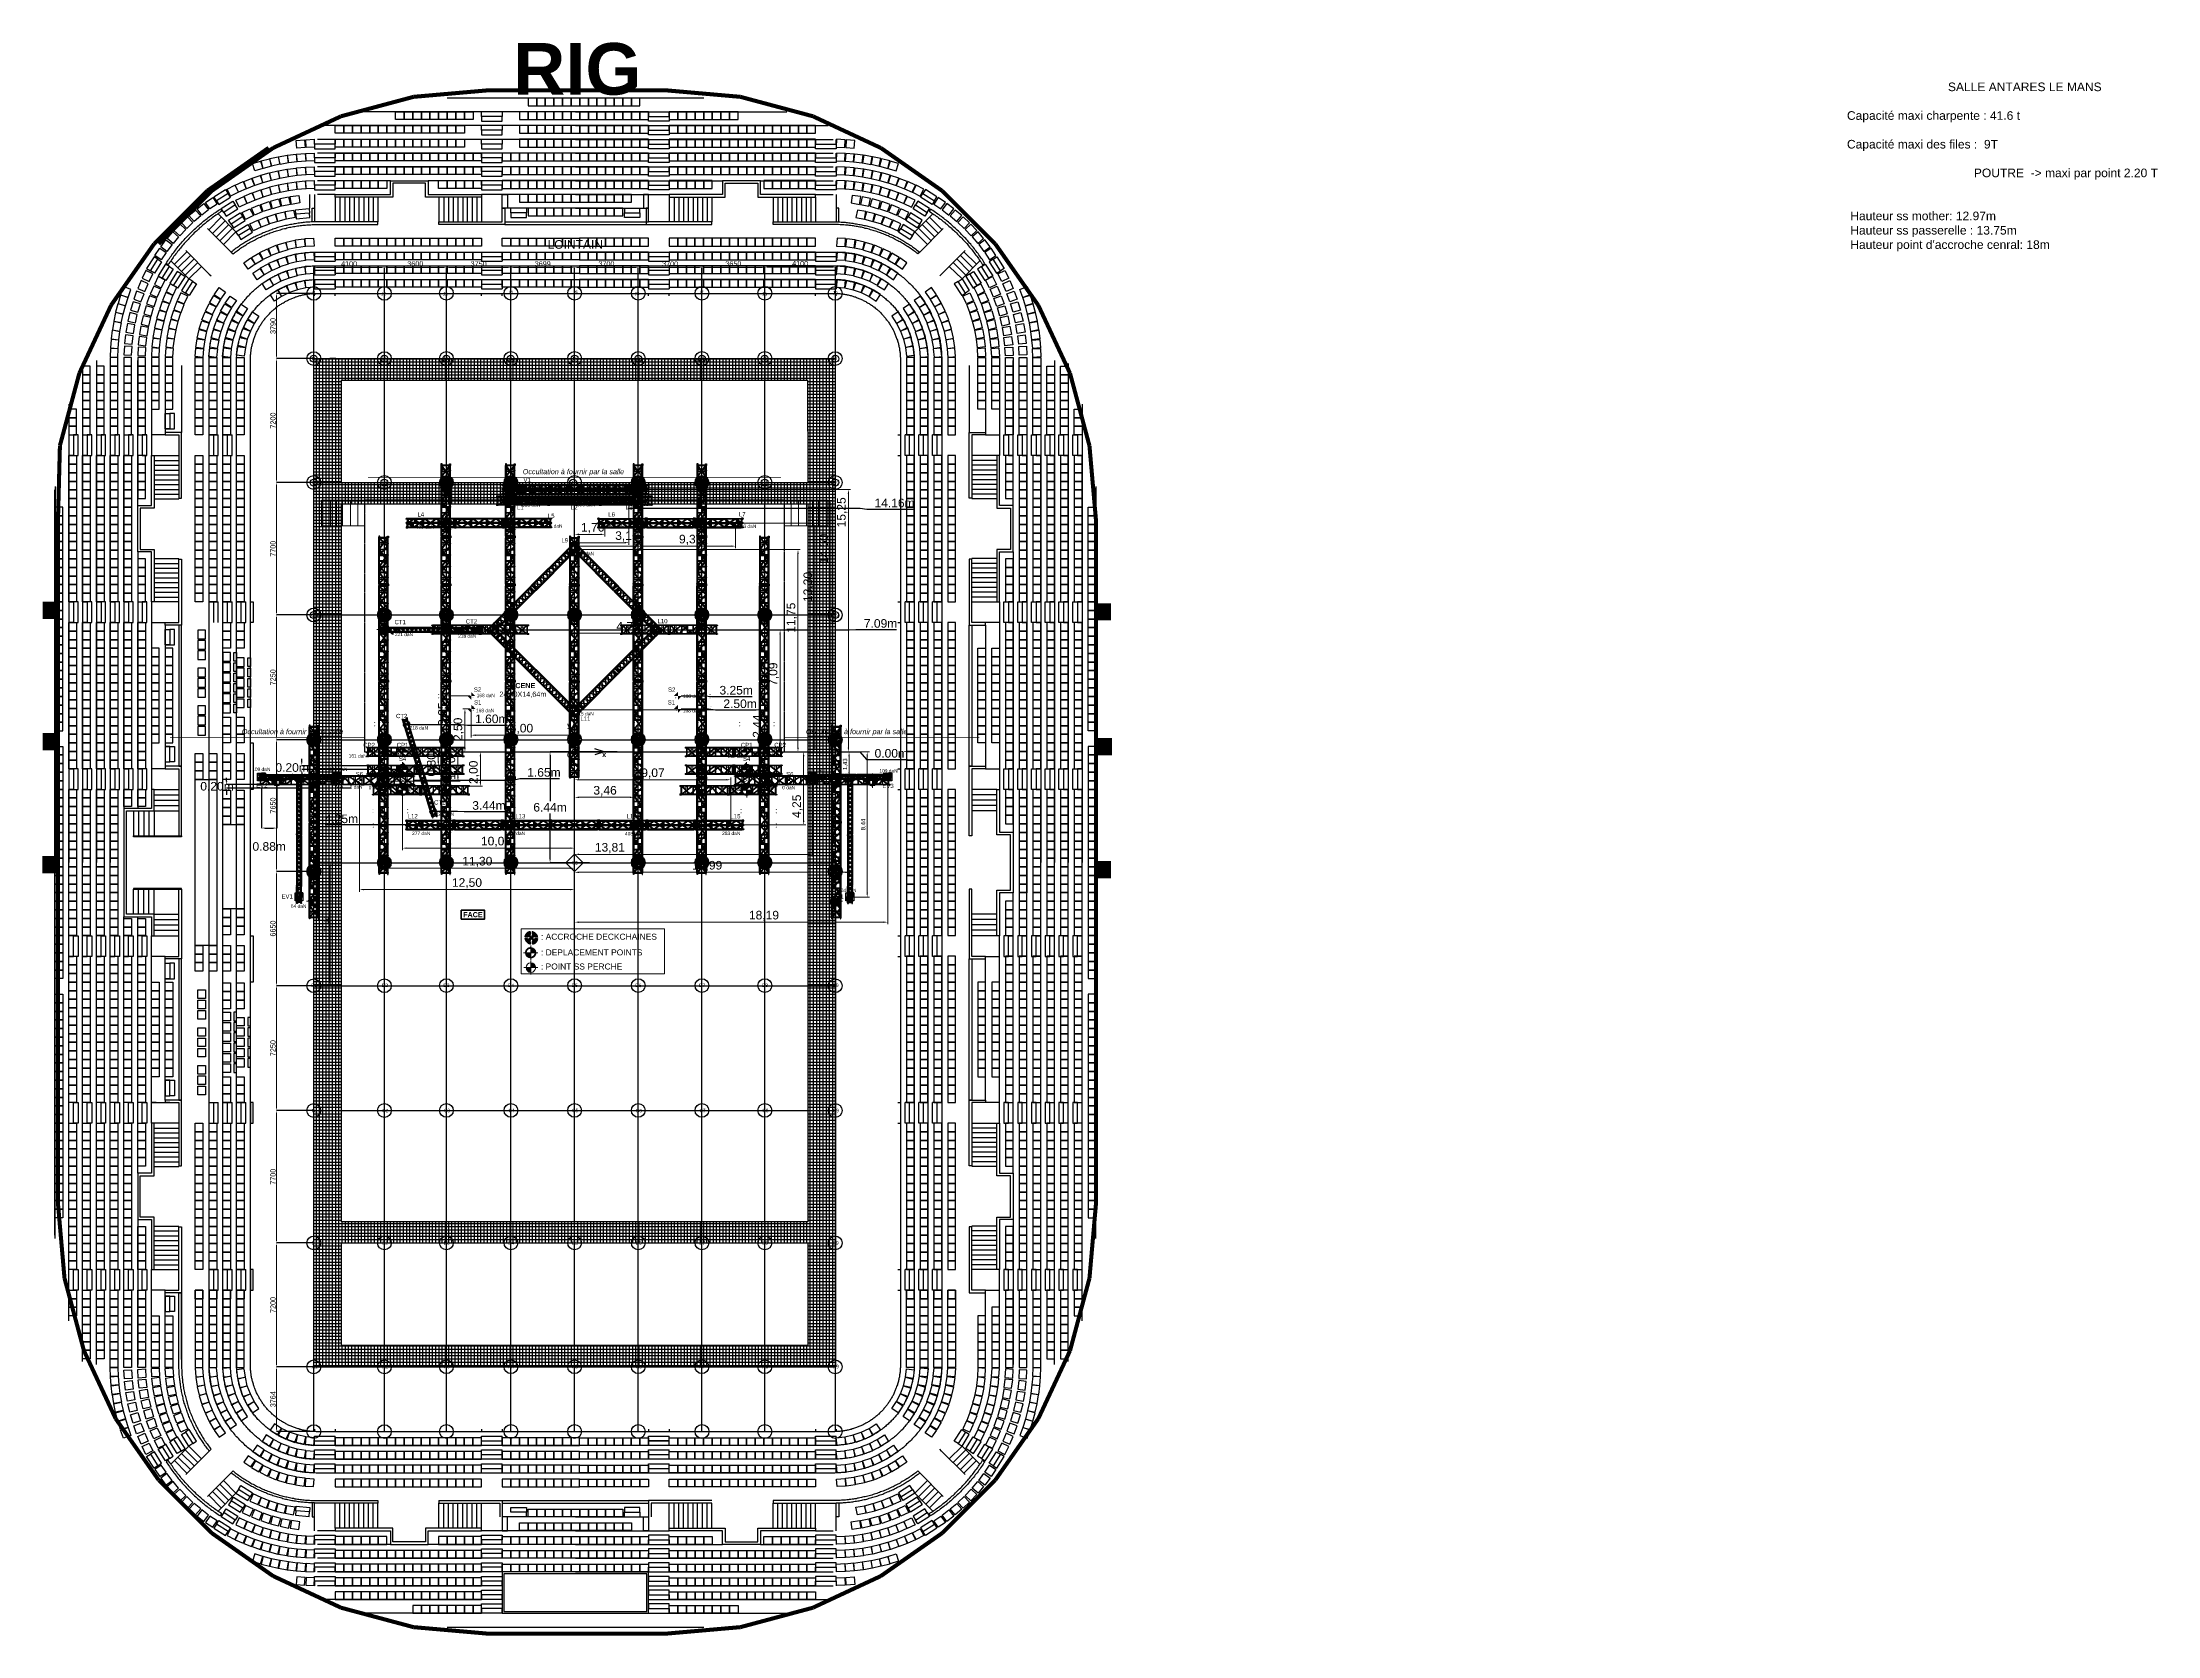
# Model space of a CAD drawing. Header units: millimetres. Extents: x -30921 to 91963, y -65754 to 26853.
import ezdxf
from ezdxf.enums import TextEntityAlignment as Align

# ---------------------------------------------------------------- set-up
doc = ezdxf.new("R2010")
doc.units = ezdxf.units.MM
doc.header["$LTSCALE"] = 0.1
doc.header["$MEASUREMENT"] = 0
doc.linetypes.add('AXES2', pattern=[28.575, 19.05, -3.175, 3.175, -3.175])
doc.linetypes.add('CACHE2', pattern=[4.7625, 3.175, -1.5875])
doc.layers.get('0').update_dxf_attribs({"linetype": 'CONTINUOUS'})
doc.layers.get('Defpoints').update_dxf_attribs({"linetype": 'CONTINUOUS'})
for name, color, linetype in [('BORN IN 90-Charges', 7, 'CONTINUOUS'), ("BORN IN 90-Points d'accroche", 1, 'CONTINUOUS'), ("BORN IN 90-Points d'accroche son", 1, 'CONTINUOUS'), ('BORN IN 90-Poutres', 7, 'CONTINUOUS'), ('BORN IN 90-Repère', 24, 'CONTINUOUS'), ('BORN IN 90-Scène 24.40X14.64', 190, 'CACHE2'), ('GRADIN ESCALIER', 7, 'CONTINUOUS'), ('GRADINS_FIXES_BAS', 7, 'CONTINUOUS'), ('GRADINS_FIXES_HAUT', 7, 'CONTINUOUS'), ('LOADIST CdC_Capacité de charge', 160, 'CONTINUOUS'), ('LOADIST POINTS_ACCROCHES', 7, 'CONTINUOUS'), ('LOADIST POINTS_ACCROCHES_nom', 7, 'CONTINUOUS'), ('PRE RIG STACCO C500 ACIER', 7, 'CONTINUOUS'), ('SALLE CONTOUR', 7, 'CONTINUOUS'), ('SALLE PASSERELLE', 8, 'CONTINUOUS'), ('SALLE PTRES_FACE__LOINTAIN', 100, 'CONTINUOUS'), ('SALLE PTRES_JARDIN_COUR', 90, 'CONTINUOUS')]:
    doc.layers.add(name, color=color, linetype=linetype)
for name, color, linetype, lineweight in [('BORN IN 90-Cotation', 6, 'CONTINUOUS', 9), ('BORN IN 90-escallier', 7, 'CONTINUOUS', 9), ('BORN IN 90-Occultations', 7, 'CONTINUOUS', 35), ('BORN IN 90-Textes', 4, 'CONTINUOUS', 35), ('LOADIST COTATIONS', 6, 'CONTINUOUS', 20), ('LOADIST POINTS_DECKCHAINES', 7, 'CONTINUOUS', 0), ('PRE RIG COTATIONS', 5, 'CONTINUOUS', 0), ('PRE RIG DEPLACEMENT DE POINTS', 5, 'CONTINUOUS', 0), ('PRE RIG PALO SS PERCHE', 134, 'CONTINUOUS', 0), ('PRE RIG STACCO C300 ALU 5m Qte10', 40, 'CONTINUOUS', 0), ('PRE RIG STACCO C500 ALU 2.8m Qte18', 6, 'CONTINUOUS', 0), ('PRE RIG STACCO C500 ALU 3m Qte18', 202, 'CONTINUOUS', 0)]:
    doc.layers.add(name, color=color, linetype=linetype, lineweight=lineweight)
doc.styles.add('Arial', font='arial.ttf')
doc.styles.add('Century Gothic (italic)', font='arial.ttf')
doc.styles.get("Standard").update_dxf_attribs({"font": 'ARIALUNI.TTF'})
doc.dimstyles.new('1-100', dxfattribs={"dimscale": 100, "dimtxt": 2.5, "dimasz": 2.5, "dimexe": 1.25, "dimexo": 0.625, "dimtad": 1, "dimlfac": 0.001, "dimzin": 1, "dimtxsty": 'STANDARD', "dimcen": 2.5, "dimclrd": 256, "dimclre": 256, "dimclrt": 7, "dimadec": 0, "dimazin": 0, "dimtfac": 1, "dimtmove": 0, "dimatfit": 0, "dimfxl": 1, "dimlwd": -1, "dimlwe": -1, "dimarcsym": 0})
doc.dimstyles.new('COTATIONS', dxfattribs={"dimtxt": 300, "dimasz": 150, "dimexe": 0.18, "dimexo": 0.0625, "dimgap": 50, "dimtad": 1, "dimdec": 0, "dimzin": 0, "dimdsep": 46, "dimtxsty": 'Century Gothic (italic)', "dimcen": 0.09, "dimclrd": 256, "dimclre": 256, "dimclrt": 256, "dimadec": 0, "dimazin": 0, "dimtfac": 1, "dimtdec": 0, "dimtofl": 0, "dimtmove": 2, "dimatfit": 3, "dimfxl": 1, "dimtolj": 1, "dimtzin": 0, "dimlwd": -1, "dimarcsym": 0})
doc.dimstyles.get("Standard").update_dxf_attribs({"dimtxt": 500, "dimasz": 200, "dimexe": 0.18, "dimexo": 0.0625, "dimgap": 100, "dimtad": 1, "dimtih": 1, "dimtoh": 1, "dimlfac": 0.001, "dimzin": 0, "dimdsep": 46, "dimtxsty": 'Arial', "dimcen": 0.09, "dimadec": 0, "dimazin": 0, "dimtfac": 1, "dimtofl": 0, "dimtmove": 2, "dimatfit": 3, "dimfxl": 1, "dimtolj": 1, "dimtzin": 0, "dimarcsym": 0})

# ---------------------------------------------------------------- blocks, each defined once
blk = doc.blocks.new('*D2')
at = {"layer": 'Defpoints', "color": 0, "linetype": 'Continuous'}
for p in [(-15150, 8470), (-17317, 1270), (-15152, 1270)]:
    blk.add_point(p, dxfattribs=at)
at = {"layer": 'LOADIST COTATIONS', "linetype": 'Continuous', "lineweight": -2}
for p, q in [((-15150, 8470), (-17317, 8470)), ((-15152, 1270), (-17317, 1270))]:
    blk.add_line(p, q, dxfattribs=at)
at = {"layer": 'LOADIST COTATIONS'}
blk.add_line((-17317, 8320), (-17317, 1420), dxfattribs=at)
at = {"layer": 'LOADIST COTATIONS', "linetype": 'Continuous'}
for points in [[(-17342, 8320), (-17292, 8320), (-17317, 8470)], [(-17342, 1420), (-17292, 1420), (-17317, 1270)]]:
    blk.add_solid(points, dxfattribs=at)
at = {"layer": 'LOADIST COTATIONS', "linetype": 'Continuous', "insert": (-17520, 4870), "char_height": 300, "attachment_point": 5, "rotation": 90, "style": 'Century Gothic (italic)'}
blk.add_mtext('\\A1;7200', dxfattribs=at)
blk = doc.blocks.new('*D3')
at = {"layer": 'Defpoints', "color": 0, "linetype": 'Continuous'}
for p in [(-17317, 1270), (-15152, 1270), (-15150, -6430)]:
    blk.add_point(p, dxfattribs=at)
at = {"layer": 'LOADIST COTATIONS', "linetype": 'Continuous', "lineweight": -2}
for p, q in [((-15152, 1270), (-17317, 1270)), ((-15150, -6430), (-17317, -6430))]:
    blk.add_line(p, q, dxfattribs=at)
at = {"layer": 'LOADIST COTATIONS'}
blk.add_line((-17317, -6280), (-17317, 1120), dxfattribs=at)
at = {"layer": 'LOADIST COTATIONS', "linetype": 'Continuous'}
for points in [[(-17342, 1120), (-17292, 1120), (-17317, 1270)], [(-17342, -6280), (-17292, -6280), (-17317, -6430)]]:
    blk.add_solid(points, dxfattribs=at)
at = {"layer": 'LOADIST COTATIONS', "linetype": 'Continuous', "insert": (-17520, -2580), "char_height": 300, "attachment_point": 5, "rotation": 90, "style": 'Century Gothic (italic)'}
blk.add_mtext('\\A1;7700', dxfattribs=at)
blk = doc.blocks.new('*D4')
at = {"layer": 'Defpoints', "color": 0, "linetype": 'Continuous'}
for p in [(-15150, -6430), (-17317, -13680), (-15152, -13680)]:
    blk.add_point(p, dxfattribs=at)
at = {"layer": 'LOADIST COTATIONS', "linetype": 'Continuous', "lineweight": -2}
for p, q in [((-15150, -6430), (-17317, -6430)), ((-15152, -13680), (-17317, -13680))]:
    blk.add_line(p, q, dxfattribs=at)
at = {"layer": 'LOADIST COTATIONS'}
blk.add_line((-17317, -6580), (-17317, -13530), dxfattribs=at)
at = {"layer": 'LOADIST COTATIONS', "linetype": 'Continuous'}
for points in [[(-17342, -6580), (-17292, -6580), (-17317, -6430)], [(-17342, -13530), (-17292, -13530), (-17317, -13680)]]:
    blk.add_solid(points, dxfattribs=at)
at = {"layer": 'LOADIST COTATIONS', "linetype": 'Continuous', "insert": (-17520, -10055), "char_height": 300, "attachment_point": 5, "rotation": 90, "style": 'Century Gothic (italic)'}
blk.add_mtext('\\A1;7250', dxfattribs=at)
blk = doc.blocks.new('*D5')
at = {"layer": 'Defpoints', "color": 0, "linetype": 'Continuous'}
for p in [(-15152, -13680), (-17317, -21330), (-15150, -21330)]:
    blk.add_point(p, dxfattribs=at)
at = {"layer": 'LOADIST COTATIONS', "linetype": 'Continuous', "lineweight": -2}
for p, q in [((-15152, -13680), (-17317, -13680)), ((-15150, -21330), (-17317, -21330))]:
    blk.add_line(p, q, dxfattribs=at)
at = {"layer": 'LOADIST COTATIONS'}
blk.add_line((-17317, -13830), (-17317, -21180), dxfattribs=at)
at = {"layer": 'LOADIST COTATIONS', "linetype": 'Continuous'}
for points in [[(-17342, -13830), (-17292, -13830), (-17317, -13680)], [(-17342, -21180), (-17292, -21180), (-17317, -21330)]]:
    blk.add_solid(points, dxfattribs=at)
at = {"layer": 'LOADIST COTATIONS', "linetype": 'Continuous', "insert": (-17520, -17505), "char_height": 300, "attachment_point": 5, "rotation": 90, "style": 'Century Gothic (italic)'}
blk.add_mtext('\\A1;7650', dxfattribs=at)
blk = doc.blocks.new('*D6')
at = {"layer": 'Defpoints', "color": 0, "linetype": 'Continuous'}
for p in [(-15150, -21330), (-17317, -27980), (-15152, -27980)]:
    blk.add_point(p, dxfattribs=at)
at = {"layer": 'LOADIST COTATIONS', "linetype": 'Continuous', "lineweight": -2}
for p, q in [((-15150, -21330), (-17317, -21330)), ((-15152, -27980), (-17317, -27980))]:
    blk.add_line(p, q, dxfattribs=at)
at = {"layer": 'LOADIST COTATIONS'}
blk.add_line((-17317, -21480), (-17317, -27830), dxfattribs=at)
at = {"layer": 'LOADIST COTATIONS', "linetype": 'Continuous'}
for points in [[(-17342, -21480), (-17292, -21480), (-17317, -21330)], [(-17342, -27830), (-17292, -27830), (-17317, -27980)]]:
    blk.add_solid(points, dxfattribs=at)
at = {"layer": 'LOADIST COTATIONS', "linetype": 'Continuous', "insert": (-17520, -24655), "char_height": 300, "attachment_point": 5, "rotation": 90, "style": 'Century Gothic (italic)'}
blk.add_mtext('\\A1;6650', dxfattribs=at)
blk = doc.blocks.new('*D7')
at = {"layer": 'Defpoints', "color": 0, "linetype": 'Continuous'}
for p in [(-17317, -27980), (-15150, -27980), (-15150, -35230)]:
    blk.add_point(p, dxfattribs=at)
at = {"layer": 'LOADIST COTATIONS', "linetype": 'Continuous', "lineweight": -2}
for p, q in [((-15150, -27980), (-17317, -27980)), ((-15150, -35230), (-17317, -35230))]:
    blk.add_line(p, q, dxfattribs=at)
at = {"layer": 'LOADIST COTATIONS'}
blk.add_line((-17317, -35080), (-17317, -28130), dxfattribs=at)
at = {"layer": 'LOADIST COTATIONS', "linetype": 'Continuous'}
for points in [[(-17342, -28130), (-17292, -28130), (-17317, -27980)], [(-17342, -35080), (-17292, -35080), (-17317, -35230)]]:
    blk.add_solid(points, dxfattribs=at)
at = {"layer": 'LOADIST COTATIONS', "linetype": 'Continuous', "insert": (-17520, -31605), "char_height": 300, "attachment_point": 5, "rotation": 90, "style": 'Century Gothic (italic)'}
blk.add_mtext('\\A1;7250', dxfattribs=at)
blk = doc.blocks.new('*D12')
at = {"layer": 'Defpoints', "color": 0, "linetype": 'Continuous'}
for p in [(-15150, -35230), (-17317, -42930), (-15150, -42930)]:
    blk.add_point(p, dxfattribs=at)
at = {"layer": 'LOADIST COTATIONS', "linetype": 'Continuous', "lineweight": -2}
for p, q in [((-15150, -35230), (-17317, -35230)), ((-15150, -42930), (-17317, -42930))]:
    blk.add_line(p, q, dxfattribs=at)
at = {"layer": 'LOADIST COTATIONS'}
blk.add_line((-17317, -35380), (-17317, -42780), dxfattribs=at)
at = {"layer": 'LOADIST COTATIONS', "linetype": 'Continuous'}
for points in [[(-17342, -35380), (-17292, -35380), (-17317, -35230)], [(-17342, -42780), (-17292, -42780), (-17317, -42930)]]:
    blk.add_solid(points, dxfattribs=at)
at = {"layer": 'LOADIST COTATIONS', "linetype": 'Continuous', "insert": (-17520, -39080), "char_height": 300, "attachment_point": 5, "rotation": 90, "style": 'Century Gothic (italic)'}
blk.add_mtext('\\A1;7700', dxfattribs=at)
blk = doc.blocks.new('*D13')
at = {"layer": 'Defpoints', "color": 0, "linetype": 'Continuous'}
for p in [(-15150, -42930), (-17317, -50130), (-15150, -50130)]:
    blk.add_point(p, dxfattribs=at)
at = {"layer": 'LOADIST COTATIONS', "linetype": 'Continuous', "lineweight": -2}
for p, q in [((-15150, -42930), (-17317, -42930)), ((-15150, -50130), (-17317, -50130))]:
    blk.add_line(p, q, dxfattribs=at)
at = {"layer": 'LOADIST COTATIONS'}
blk.add_line((-17317, -43080), (-17317, -49980), dxfattribs=at)
at = {"layer": 'LOADIST COTATIONS', "linetype": 'Continuous'}
for points in [[(-17342, -43080), (-17292, -43080), (-17317, -42930)], [(-17342, -49980), (-17292, -49980), (-17317, -50130)]]:
    blk.add_solid(points, dxfattribs=at)
at = {"layer": 'LOADIST COTATIONS', "linetype": 'Continuous', "insert": (-17520, -46530), "char_height": 300, "attachment_point": 5, "rotation": 90, "style": 'Century Gothic (italic)'}
blk.add_mtext('\\A1;7200', dxfattribs=at)
blk = doc.blocks.new('*D14')
at = {"layer": 'Defpoints', "color": 0, "linetype": 'Continuous'}
for p in [(-15150, -50130), (-17317, -53894), (-15150, -53894)]:
    blk.add_point(p, dxfattribs=at)
at = {"layer": 'LOADIST COTATIONS', "linetype": 'Continuous', "lineweight": -2}
for p, q in [((-15150, -50130), (-17318, -50130)), ((-15150, -53894), (-17318, -53894))]:
    blk.add_line(p, q, dxfattribs=at)
at = {"layer": 'LOADIST COTATIONS'}
blk.add_line((-17317, -50280), (-17317, -53744), dxfattribs=at)
at = {"layer": 'LOADIST COTATIONS', "linetype": 'Continuous'}
for points in [[(-17342, -50280), (-17292, -50280), (-17317, -50130)], [(-17342, -53744), (-17292, -53744), (-17317, -53894)]]:
    blk.add_solid(points, dxfattribs=at)
at = {"layer": 'LOADIST COTATIONS', "linetype": 'Continuous', "insert": (-17521, -52012), "char_height": 300, "attachment_point": 5, "rotation": 90, "style": 'Century Gothic (italic)'}
blk.add_mtext('\\A1;3764', dxfattribs=at)
blk = doc.blocks.new('*D15')
at = {"layer": 'Defpoints', "color": 0, "linetype": 'Continuous'}
for p in [(-17317, 12260), (-15150, 12260), (-15150, 8470)]:
    blk.add_point(p, dxfattribs=at)
at = {"layer": 'LOADIST COTATIONS', "linetype": 'Continuous', "lineweight": -2}
for p, q in [((-15150, 12260), (-17317, 12260)), ((-15150, 8470), (-17317, 8470))]:
    blk.add_line(p, q, dxfattribs=at)
at = {"layer": 'LOADIST COTATIONS'}
blk.add_line((-17317, 8620), (-17317, 12110), dxfattribs=at)
at = {"layer": 'LOADIST COTATIONS', "linetype": 'Continuous'}
for points in [[(-17342, 12110), (-17292, 12110), (-17317, 12260)], [(-17342, 8620), (-17292, 8620), (-17317, 8470)]]:
    blk.add_solid(points, dxfattribs=at)
at = {"layer": 'LOADIST COTATIONS', "linetype": 'Continuous', "insert": (-17520, 10365), "char_height": 300, "attachment_point": 5, "rotation": 90, "style": 'Century Gothic (italic)'}
blk.add_mtext('\\A1;3790', dxfattribs=at)
blk = doc.blocks.new('*D16')
at = {"layer": 'Defpoints', "color": 0, "linetype": 'Continuous'}
for p in [(-11050, 13771), (-15150, 12260), (-11050, 12260)]:
    blk.add_point(p, dxfattribs=at)
at = {"layer": 'LOADIST COTATIONS', "linetype": 'Continuous', "lineweight": -2}
for p, q in [((-15150, 12260), (-15150, 13771)), ((-11050, 12260), (-11050, 13771))]:
    blk.add_line(p, q, dxfattribs=at)
at = {"layer": 'LOADIST COTATIONS'}
blk.add_line((-15000, 13771), (-11200, 13771), dxfattribs=at)
at = {"layer": 'LOADIST COTATIONS', "linetype": 'Continuous'}
for points in [[(-15000, 13796), (-15000, 13746), (-15150, 13771)], [(-11200, 13796), (-11200, 13746), (-11050, 13771)]]:
    blk.add_solid(points, dxfattribs=at)
at = {"layer": 'LOADIST COTATIONS', "linetype": 'Continuous', "insert": (-13100, 13974), "char_height": 300, "attachment_point": 5, "style": 'Century Gothic (italic)'}
blk.add_mtext('\\A1;4100', dxfattribs=at)
blk = doc.blocks.new('*D17')
at = {"layer": 'Defpoints', "color": 0, "linetype": 'Continuous'}
for p in [(-7450, 13771), (-11050, 12260), (-7450, 12260)]:
    blk.add_point(p, dxfattribs=at)
at = {"layer": 'LOADIST COTATIONS', "linetype": 'Continuous', "lineweight": -2}
for p, q in [((-11050, 12260), (-11050, 13772)), ((-7450, 12260), (-7450, 13772))]:
    blk.add_line(p, q, dxfattribs=at)
at = {"layer": 'LOADIST COTATIONS'}
blk.add_line((-10900, 13771), (-7600, 13771), dxfattribs=at)
at = {"layer": 'LOADIST COTATIONS', "linetype": 'Continuous'}
for points in [[(-10900, 13796), (-10900, 13746), (-11050, 13771)], [(-7600, 13796), (-7600, 13746), (-7450, 13771)]]:
    blk.add_solid(points, dxfattribs=at)
at = {"layer": 'LOADIST COTATIONS', "linetype": 'Continuous', "insert": (-9250, 13975), "char_height": 300, "attachment_point": 5, "style": 'Century Gothic (italic)'}
blk.add_mtext('\\A1;3600', dxfattribs=at)
blk = doc.blocks.new('*D18')
at = {"layer": 'Defpoints', "color": 0, "linetype": 'Continuous'}
for p in [(-3700, 13772), (-7450, 12260), (-3700, 12260)]:
    blk.add_point(p, dxfattribs=at)
at = {"layer": 'LOADIST COTATIONS', "linetype": 'Continuous', "lineweight": -2}
for p, q in [((-7450, 12260), (-7450, 13772)), ((-3700, 12260), (-3700, 13772))]:
    blk.add_line(p, q, dxfattribs=at)
at = {"layer": 'LOADIST COTATIONS'}
blk.add_line((-7300, 13772), (-3850, 13772), dxfattribs=at)
at = {"layer": 'LOADIST COTATIONS', "linetype": 'Continuous'}
for points in [[(-7300, 13797), (-7300, 13747), (-7450, 13772)], [(-3850, 13797), (-3850, 13747), (-3700, 13772)]]:
    blk.add_solid(points, dxfattribs=at)
at = {"layer": 'LOADIST COTATIONS', "linetype": 'Continuous', "insert": (-5575, 13975), "char_height": 300, "attachment_point": 5, "style": 'Century Gothic (italic)'}
blk.add_mtext('\\A1;3750', dxfattribs=at)
blk = doc.blocks.new('*D19')
at = {"layer": 'Defpoints', "color": 0, "linetype": 'Continuous'}
for p in [(-1, 13772), (-3700, 12260), (-1, 12260)]:
    blk.add_point(p, dxfattribs=at)
at = {"layer": 'LOADIST COTATIONS', "linetype": 'Continuous', "lineweight": -2}
for p, q in [((-3700, 12260), (-3700, 13772)), ((-1, 12260), (-1, 13772))]:
    blk.add_line(p, q, dxfattribs=at)
at = {"layer": 'LOADIST COTATIONS'}
blk.add_line((-3550, 13772), (-151, 13772), dxfattribs=at)
at = {"layer": 'LOADIST COTATIONS', "linetype": 'Continuous'}
for points in [[(-3550, 13797), (-3550, 13747), (-3700, 13772)], [(-151, 13797), (-151, 13747), (-1, 13772)]]:
    blk.add_solid(points, dxfattribs=at)
at = {"layer": 'LOADIST COTATIONS', "linetype": 'Continuous', "insert": (-1851, 13975), "char_height": 300, "attachment_point": 5, "style": 'Century Gothic (italic)'}
blk.add_mtext('\\A1;3699', dxfattribs=at)
blk = doc.blocks.new('*D20')
at = {"layer": 'Defpoints', "color": 0, "linetype": 'Continuous'}
for p in [(3700, 13772), (0, 12260), (3700, 12260)]:
    blk.add_point(p, dxfattribs=at)
at = {"layer": 'LOADIST COTATIONS', "linetype": 'Continuous', "lineweight": -2}
for p, q in [((0, 12260), (0, 13772)), ((3700, 12260), (3700, 13772))]:
    blk.add_line(p, q, dxfattribs=at)
at = {"layer": 'LOADIST COTATIONS'}
blk.add_line((150, 13772), (3550, 13772), dxfattribs=at)
at = {"layer": 'LOADIST COTATIONS', "linetype": 'Continuous'}
for points in [[(150, 13797), (150, 13747), (0, 13772)], [(3550, 13797), (3550, 13747), (3700, 13772)]]:
    blk.add_solid(points, dxfattribs=at)
at = {"layer": 'LOADIST COTATIONS', "linetype": 'Continuous', "insert": (1850, 13975), "char_height": 300, "attachment_point": 5, "style": 'Century Gothic (italic)'}
blk.add_mtext('\\A1;3700', dxfattribs=at)
blk = doc.blocks.new('*D21')
at = {"layer": 'Defpoints', "color": 0, "linetype": 'Continuous'}
for p in [(7400, 13772), (3700, 12260), (7400, 12260)]:
    blk.add_point(p, dxfattribs=at)
at = {"layer": 'LOADIST COTATIONS', "linetype": 'Continuous', "lineweight": -2}
for p, q in [((3700, 12260), (3700, 13772)), ((7400, 12260), (7400, 13772))]:
    blk.add_line(p, q, dxfattribs=at)
at = {"layer": 'LOADIST COTATIONS'}
blk.add_line((3850, 13772), (7250, 13772), dxfattribs=at)
at = {"layer": 'LOADIST COTATIONS', "linetype": 'Continuous'}
for points in [[(3850, 13797), (3850, 13747), (3700, 13772)], [(7250, 13797), (7250, 13747), (7400, 13772)]]:
    blk.add_solid(points, dxfattribs=at)
at = {"layer": 'LOADIST COTATIONS', "linetype": 'Continuous', "insert": (5550, 13975), "char_height": 300, "attachment_point": 5, "style": 'Century Gothic (italic)'}
blk.add_mtext('\\A1;3700', dxfattribs=at)
blk = doc.blocks.new('*D22')
at = {"layer": 'Defpoints', "color": 0, "linetype": 'Continuous'}
for p in [(11050, 13772), (7400, 12260), (11050, 12260)]:
    blk.add_point(p, dxfattribs=at)
at = {"layer": 'LOADIST COTATIONS', "linetype": 'Continuous', "lineweight": -2}
for p, q in [((7400, 12260), (7400, 13772)), ((11050, 12260), (11050, 13772))]:
    blk.add_line(p, q, dxfattribs=at)
at = {"layer": 'LOADIST COTATIONS'}
blk.add_line((7550, 13772), (10900, 13772), dxfattribs=at)
at = {"layer": 'LOADIST COTATIONS', "linetype": 'Continuous'}
for points in [[(7550, 13797), (7550, 13747), (7400, 13772)], [(10900, 13797), (10900, 13747), (11050, 13772)]]:
    blk.add_solid(points, dxfattribs=at)
at = {"layer": 'LOADIST COTATIONS', "linetype": 'Continuous', "insert": (9225, 13976), "char_height": 300, "attachment_point": 5, "style": 'Century Gothic (italic)'}
blk.add_mtext('\\A1;3650', dxfattribs=at)
blk = doc.blocks.new('*D23')
at = {"layer": 'Defpoints', "color": 0, "linetype": 'Continuous'}
for p in [(11050, 13785), (11050, 12260), (15150, 12260)]:
    blk.add_point(p, dxfattribs=at)
at = {"layer": 'LOADIST COTATIONS', "linetype": 'Continuous', "lineweight": -2}
for p, q in [((11050, 12260), (11050, 13785)), ((15150, 12260), (15150, 13785))]:
    blk.add_line(p, q, dxfattribs=at)
at = {"layer": 'LOADIST COTATIONS'}
blk.add_line((15000, 13785), (11200, 13785), dxfattribs=at)
at = {"layer": 'LOADIST COTATIONS', "linetype": 'Continuous'}
for points in [[(11200, 13810), (11200, 13760), (11050, 13785)], [(15000, 13810), (15000, 13760), (15150, 13785)]]:
    blk.add_solid(points, dxfattribs=at)
at = {"layer": 'LOADIST COTATIONS', "linetype": 'Continuous', "insert": (13100, 13988), "char_height": 300, "attachment_point": 5, "style": 'Century Gothic (italic)'}
blk.add_mtext('\\A1;4100', dxfattribs=at)
blk = doc.blocks.new('*D24')
at = {"layer": 'Defpoints', "color": 0, "linetype": 'Continuous'}
for p in [(-15150, -20837), (-15150, -27980), (-14194, -27980)]:
    blk.add_point(p, dxfattribs=at)
at = {"layer": 'LOADIST COTATIONS', "linetype": 'Continuous', "lineweight": -2}
for p, q in [((-15150, -20837), (-14193, -20837)), ((-15150, -27980), (-14193, -27980))]:
    blk.add_line(p, q, dxfattribs=at)
at = {"layer": 'LOADIST COTATIONS'}
blk.add_line((-14194, -20987), (-14194, -27830), dxfattribs=at)
at = {"layer": 'LOADIST COTATIONS', "linetype": 'Continuous'}
for points in [[(-14219, -20987), (-14169, -20987), (-14194, -20837)], [(-14219, -27830), (-14169, -27830), (-14194, -27980)]]:
    blk.add_solid(points, dxfattribs=at)
at = {"layer": 'LOADIST COTATIONS', "linetype": 'Continuous', "insert": (-14394, -24408), "char_height": 300, "attachment_point": 5, "rotation": 90, "style": 'Century Gothic (italic)'}
blk.add_mtext('\\A1;7144', dxfattribs=at)
blk = doc.blocks.new("POINT D'ACCROCHE LAMELLE LE MANS")
at = {"linetype": 'Continuous'}
h = blk.add_hatch(dxfattribs=at)
h.set_pattern_fill('ANSI31', color=256, scale=25)
h.paths.add_polyline_path([(89, 204), (0, 25), (-89, 204), (-44, 204), (-44, 372, 0.3467635), (-372, 44), (-204, 44), (-204, 89), (-25, 0), (-204, -89), (-204, -44), (-372, -44, 0.3467635), (-44, -372), (-44, -204), (-89, -204), (0, -25), (89, -204), (44, -204), (44, -372, 0.3467635), (372, -44), (204, -44), (204, -89), (25, 0), (204, 89), (204, 44), (372, 44, 0.3467635), (44, 372), (44, 204)])
h.paths.add_polyline_path([(-2, 0, -1), (2, 0, -1)], flags=16)
blk = doc.blocks.new('Moteur 1T')
h = blk.add_hatch(color=256)
h.paths.add_polyline_path([(0, 280), (0, 0), (280, 0, 0.4142136)])
h.paths.add_polyline_path([(0, -280), (0, 0), (-280, 0, 0.4142136)])
for p, q in [((407, 0), (-407, 0)), ((0, 407), (0, -407))]:
    blk.add_line(p, q)
blk.add_circle((0, 0), 280)
blk = doc.blocks.new('DEPLACEMENT POINT RIG')
h = blk.add_hatch()
h.set_pattern_fill('ANSI31', color=5, scale=3, style=0)
h.set_pattern_definition([(45, (0, 0), (-6.7352, 6.7352), [])])
h.paths.add_polyline_path([(298, 0, 1), (-298, 0, 1)])
h.paths.add_polyline_path([(-262, 0, -0.4142136), (0, 262), (0, 0), (262, 0, -0.4142136), (0, -262), (0, 0)], flags=16)
at = {"color": 5}
for p, q in [((262, 0), (-262, 0)), ((0, 417), (0, 298)), ((0, 262), (0, -262)), ((417, 0), (298, 0)), ((-298, 0), (-417, 0)), ((0, -298), (0, -417))]:
    blk.add_line(p, q, dxfattribs=at)
blk.add_circle((0, 0), 298, dxfattribs=at)
for start, end in [(90, 180), (270, 0)]:
    blk.add_arc((0, 0), 262, start, end, dxfattribs=at)
blk = doc.blocks.new('STACCO_500_CARRE_ACIER_5.60_VERT')
at = {"color": 3}
for p, q in [((-0.03, 0), (0.03, 0)), ((-0.03, 0), (0, 0)), ((-0.03, -0.02), (-0.03, 0)), ((0, 0), (0, -0.02)), ((0.03, 0), (0.03, 0.02)), ((0.03, 0.02), (0.07, 0.02)), ((0.07, 0.02), (5.53, 0.02)), ((0.07, 0.02), (0.07, -0.04)), ((5.63, 0.02), (5.53, 0.02)), ((5.53, 0.02), (5.53, -0.04)), ((5.57, -0.02), (5.57, 0)), ((5.57, 0), (5.63, 0)), ((5.6, 0.02), (5.6, 0)), ((5.6, 0.02), (5.6, 0)), ((5.63, 0), (5.63, 0.02)), ((0.03, -0.02), (-0.03, -0.02)), ((0.03, -0.5), (-0.03, -0.5)), ((-0.03, -0.5), (-0.03, -0.52)), ((-0.03, -0.52), (0.03, -0.52)), ((-0.03, -0.52), (0, -0.52)), ((0, -0.52), (0, -0.5)), ((0.03, -0.04), (0.03, -0.02)), ((0.07, -0.04), (0.03, -0.04)), ((0.07, -0.48), (0.03, -0.48)), ((0.03, -0.48), (0.03, -0.5)), ((0.03, -0.52), (0.03, -0.54)), ((0.03, -0.54), (0.07, -0.54)), ((0.04, -0.04), (0.04, -0.48)), ((0.04, -0.04), (0.04, -0.48)), ((0.07, -0.03), (5.53, -0.03)), ((0.07, -0.04), (0.07, -0.48)), ((0.07, -0.48), (5.53, -0.48)), ((0.07, -0.54), (0.07, -0.48)), ((0.07, -0.53), (5.53, -0.53)), ((0.34, -0.29), (0.08, -0.03)), ((0.09, -0.48), (0.68, -0.03)), ((0.09, -0.04), (0.09, -0.48)), ((0.36, -0.27), (0.13, -0.03)), ((0.14, -0.48), (0.73, -0.03)), ((0.32, -0.03), (0.32, -0.23)), ((0.32, -0.27), (0.32, -0.31)), ((0.32, -0.35), (0.32, -0.48)), ((0.53, -0.48), (0.36, -0.31)), ((0.57, -0.48), (0.39, -0.3)), ((0.42, -0.03), (0.42, -0.23)), ((0.42, -0.27), (0.42, -0.33)), ((0.42, -0.37), (0.42, -0.48)), ((0.58, -0.48), (0.72, -0.34)), ((0.62, -0.48), (0.72, -0.38)), ((0.72, -0.48), (0.72, -0.04)), ((0.75, -0.03), (1.34, -0.48)), ((0.76, -0.48), (0.76, -0.04)), ((0.76, -0.31), (0.91, -0.15)), ((0.76, -0.35), (0.93, -0.17)), ((0.8, -0.03), (1.39, -0.48)), ((0.93, -0.13), (1.02, -0.03)), ((0.95, -0.15), (1.05, -0.06)), ((1.05, -0.22), (1.05, -0.03)), ((1.05, -0.48), (1.05, -0.26)), ((1.09, -0.26), (1.09, -0.03)), ((1.09, -0.05), (1.38, -0.27)), ((1.09, -0.48), (1.09, -0.3)), ((1.13, -0.03), (1.38, -0.23)), ((1.38, -0.48), (1.38, -0.03)), ((1.41, -0.48), (2, -0.03)), ((1.41, -0.48), (1.41, -0.03)), ((1.41, -0.25), (1.57, -0.36)), ((1.41, -0.29), (1.54, -0.38)), ((1.46, -0.48), (2.05, -0.03)), ((1.57, -0.4), (1.67, -0.48)), ((1.59, -0.38), (1.71, -0.47)), ((1.71, -0.26), (1.71, -0.03)), ((1.71, -0.48), (1.71, -0.3)), ((1.75, -0.22), (1.75, -0.03)), ((1.75, -0.05), (1.85, -0.15)), ((1.75, -0.48), (1.75, -0.26)), ((1.78, -0.03), (1.88, -0.13)), ((1.88, -0.17), (2.05, -0.32)), ((1.9, -0.15), (2.05, -0.28)), ((2.05, -0.48), (2.05, -0.04)), ((2.07, -0.03), (2.74, -0.48)), ((2.08, -0.48), (2.08, -0.04)), ((2.08, -0.31), (2.24, -0.46)), ((2.08, -0.35), (2.22, -0.48)), ((2.12, -0.03), (2.79, -0.48)), ((2.24, -0.11), (2.24, -0.03)), ((2.24, -0.48), (2.24, -0.15)), ((2.29, -0.15), (2.29, -0.03)), ((2.29, -0.48), (2.29, -0.18)), ((2.29, -0.46), (2.47, -0.3)), ((2.31, -0.48), (2.49, -0.32)), ((2.49, -0.28), (2.75, -0.03)), ((2.51, -0.3), (2.78, -0.05)), ((2.78, -0.03), (2.78, -0.47)), ((2.79, -0.03), (2.79, -0.48)), ((3.48, -0.03), (2.81, -0.48)), ((2.82, -0.03), (2.82, -0.47)), ((2.82, -0.03), (2.82, -0.48)), ((3.09, -0.3), (2.82, -0.05)), ((3.11, -0.28), (2.85, -0.03)), ((3.53, -0.03), (2.86, -0.48)), ((3.29, -0.48), (3.11, -0.32)), ((3.31, -0.46), (3.13, -0.3)), ((3.31, -0.15), (3.31, -0.03)), ((3.31, -0.48), (3.31, -0.18)), ((3.36, -0.11), (3.36, -0.03)), ((3.36, -0.48), (3.36, -0.15)), ((3.53, -0.31), (3.36, -0.46)), ((3.53, -0.35), (3.38, -0.48)), ((3.53, -0.48), (3.53, -0.04)), ((4.14, -0.48), (3.55, -0.03)), ((3.56, -0.48), (3.56, -0.04)), ((3.7, -0.15), (3.56, -0.28)), ((3.72, -0.17), (3.56, -0.32)), ((4.19, -0.48), (3.6, -0.03)), ((3.82, -0.03), (3.72, -0.13)), ((3.85, -0.05), (3.75, -0.15)), ((3.85, -0.22), (3.85, -0.03)), ((3.85, -0.48), (3.85, -0.26)), ((3.89, -0.26), (3.89, -0.03)), ((3.89, -0.48), (3.89, -0.3)), ((4.01, -0.38), (3.89, -0.47)), ((4.04, -0.4), (3.93, -0.48)), ((4.18, -0.25), (4.04, -0.36)), ((4.18, -0.29), (4.06, -0.38)), ((4.18, -0.48), (4.18, -0.03)), ((4.47, -0.03), (4.21, -0.23)), ((4.8, -0.03), (4.21, -0.48)), ((4.21, -0.48), (4.21, -0.03)), ((4.51, -0.05), (4.21, -0.27)), ((4.85, -0.03), (4.26, -0.48)), ((4.51, -0.26), (4.51, -0.03)), ((4.51, -0.48), (4.51, -0.3)), ((4.55, -0.22), (4.55, -0.03)), ((4.65, -0.15), (4.55, -0.06)), ((4.55, -0.48), (4.55, -0.26)), ((4.67, -0.13), (4.58, -0.03)), ((4.85, -0.35), (4.67, -0.17)), ((4.85, -0.31), (4.69, -0.15)), ((4.85, -0.48), (4.85, -0.04)), ((5.46, -0.48), (4.87, -0.03)), ((4.88, -0.48), (4.88, -0.04)), ((5.02, -0.48), (4.88, -0.34)), ((4.98, -0.48), (4.88, -0.38)), ((5.51, -0.48), (4.92, -0.03)), ((5.03, -0.48), (5.21, -0.3)), ((5.07, -0.48), (5.24, -0.31)), ((5.18, -0.03), (5.18, -0.23)), ((5.18, -0.27), (5.18, -0.33)), ((5.18, -0.37), (5.18, -0.48)), ((5.24, -0.27), (5.47, -0.03)), ((5.26, -0.29), (5.52, -0.03)), ((5.28, -0.03), (5.28, -0.23)), ((5.28, -0.27), (5.28, -0.31)), ((5.28, -0.35), (5.28, -0.48)), ((5.52, -0.04), (5.52, -0.48)), ((5.53, -0.04), (5.63, -0.04)), ((5.53, -0.54), (5.53, -0.48)), ((5.53, -0.48), (5.63, -0.48)), ((5.63, -0.54), (5.53, -0.54)), ((5.54, -0.04), (5.54, -0.48)), ((5.57, -0.02), (5.63, -0.02)), ((5.57, -0.04), (5.57, -0.48)), ((5.57, -0.5), (5.57, -0.52)), ((5.57, -0.5), (5.63, -0.5)), ((5.57, -0.52), (5.63, -0.52)), ((5.6, -0.02), (5.6, -0.04)), ((5.6, -0.02), (5.6, -0.04)), ((5.6, -0.49), (5.6, -0.48)), ((5.6, -0.5), (5.6, -0.48)), ((5.6, -0.54), (5.6, -0.52)), ((5.6, -0.54), (5.6, -0.52)), ((5.63, -0.04), (5.63, -0.02)), ((5.63, -0.48), (5.63, -0.5)), ((5.63, -0.52), (5.63, -0.54))]:
    blk.add_line(p, q, dxfattribs=at)
at = {"color": 3, "linetype": 'CACHE2'}
for centre in [(0.05, -0.01), (0.41, -0.01), (1.07, -0.01), (1.73, -0.01), (2.39, -0.01), (3.21, -0.01), (3.87, -0.01), (4.53, -0.01), (5.19, -0.01), (5.55, -0.01), (0.05, -0.51), (0.41, -0.51), (1.07, -0.51), (1.73, -0.51), (2.39, -0.51), (3.21, -0.51), (3.87, -0.51), (4.53, -0.51), (5.19, -0.51), (5.55, -0.51)]:
    blk.add_circle(centre, 0.0135, dxfattribs=at)
at = {"color": 3}
for centre in [(0.34, -0.05), (0.34, -0.13), (0.34, -0.39), (0.34, -0.47), (0.4, -0.05), (0.4, -0.13), (0.4, -0.39), (0.4, -0.47), (5.2, -0.05), (5.2, -0.13), (5.2, -0.39), (5.2, -0.47), (5.26, -0.05), (5.26, -0.13), (5.26, -0.39), (5.26, -0.47)]:
    blk.add_circle(centre, 0.005, dxfattribs=at)
blk = doc.blocks.new('STACCO_500_CARRE_ACIER_280')
at = {"color": 3}
for p, q in [((-0.03, 0), (0.03, 0)), ((-0.03, 0), (0, 0)), ((-0.03, -0.02), (-0.03, 0)), ((0, 0), (0, -0.02)), ((0.03, 0), (0.03, 0.02)), ((0.03, 0.02), (0.07, 0.02)), ((0.07, 0.02), (0.07, -0.04)), ((0.07, 0.01), (2.73, 0.01)), ((2.83, 0.02), (2.73, 0.02)), ((2.73, 0.02), (2.73, -0.04)), ((2.77, -0.02), (2.77, 0)), ((2.77, 0), (2.83, 0)), ((2.8, 0.02), (2.8, 0)), ((2.83, 0), (2.83, 0.02)), ((0.03, -0.02), (-0.03, -0.02)), ((0.03, -0.5), (-0.03, -0.5)), ((-0.03, -0.5), (-0.03, -0.52)), ((-0.03, -0.52), (0.03, -0.52)), ((-0.03, -0.52), (0, -0.52)), ((0, -0.52), (0, -0.5)), ((0.03, -0.04), (0.03, -0.02)), ((0.03, -0.04), (0.03, -0.48)), ((0.03, -0.04), (0.03, -0.48)), ((0.07, -0.04), (0.03, -0.04)), ((0.07, -0.48), (0.03, -0.48)), ((0.03, -0.48), (0.03, -0.5)), ((0.03, -0.52), (0.03, -0.54)), ((0.03, -0.54), (0.07, -0.54)), ((0.06, -0.04), (0.06, -0.48)), ((0.07, -0.03), (2.73, -0.03)), ((0.07, -0.48), (2.73, -0.48)), ((0.07, -0.54), (0.07, -0.48)), ((0.07, -0.53), (2.73, -0.53)), ((0.08, -0.03), (0.34, -0.29)), ((0.08, -0.04), (0.08, -0.48)), ((0.09, -0.48), (0.68, -0.03)), ((0.13, -0.03), (0.36, -0.27)), ((0.14, -0.48), (0.73, -0.03)), ((0.32, -0.03), (0.32, -0.23)), ((0.32, -0.27), (0.32, -0.31)), ((0.32, -0.35), (0.32, -0.48)), ((0.36, -0.31), (0.53, -0.48)), ((0.39, -0.3), (0.57, -0.48)), ((0.42, -0.03), (0.42, -0.23)), ((0.42, -0.27), (0.42, -0.33)), ((0.42, -0.37), (0.42, -0.48)), ((0.58, -0.48), (0.72, -0.34)), ((0.62, -0.48), (0.72, -0.38)), ((0.72, -0.04), (0.72, -0.48)), ((0.75, -0.03), (1.34, -0.48)), ((0.75, -0.04), (0.75, -0.48)), ((0.75, -0.31), (0.91, -0.15)), ((0.75, -0.35), (0.93, -0.17)), ((0.8, -0.03), (1.39, -0.48)), ((0.93, -0.13), (1.02, -0.03)), ((0.95, -0.15), (1.05, -0.06)), ((1.05, -0.03), (1.05, -0.22)), ((1.05, -0.26), (1.05, -0.48)), ((1.09, -0.03), (1.09, -0.26)), ((1.09, -0.05), (1.38, -0.27)), ((1.09, -0.3), (1.09, -0.48)), ((1.13, -0.03), (1.38, -0.23)), ((1.38, -0.03), (1.38, -0.48)), ((1.41, -0.48), (2, -0.03)), ((1.41, -0.03), (1.41, -0.48)), ((1.41, -0.25), (1.56, -0.36)), ((1.41, -0.29), (1.54, -0.38)), ((1.46, -0.48), (2.05, -0.03)), ((1.56, -0.4), (1.67, -0.48)), ((1.59, -0.38), (1.71, -0.47)), ((1.71, -0.03), (1.71, -0.26)), ((1.71, -0.3), (1.71, -0.48)), ((1.75, -0.03), (1.75, -0.22)), ((1.75, -0.06), (1.85, -0.15)), ((1.75, -0.26), (1.75, -0.48)), ((1.78, -0.03), (1.87, -0.13)), ((1.87, -0.17), (2.04, -0.35)), ((1.89, -0.15), (2.04, -0.31)), ((2.04, -0.04), (2.04, -0.48)), ((2.07, -0.03), (2.66, -0.48)), ((2.07, -0.04), (2.07, -0.48)), ((2.07, -0.34), (2.22, -0.48)), ((2.07, -0.38), (2.18, -0.48)), ((2.12, -0.03), (2.71, -0.48)), ((2.23, -0.48), (2.41, -0.3)), ((2.27, -0.48), (2.44, -0.31)), ((2.38, -0.03), (2.38, -0.33)), ((2.38, -0.37), (2.38, -0.48)), ((2.44, -0.27), (2.67, -0.03)), ((2.46, -0.29), (2.72, -0.03)), ((2.48, -0.03), (2.48, -0.23)), ((2.48, -0.27), (2.48, -0.48)), ((2.71, -0.04), (2.71, -0.48)), ((2.73, -0.04), (2.73, -0.48)), ((2.73, -0.04), (2.83, -0.04)), ((2.73, -0.54), (2.73, -0.48)), ((2.73, -0.48), (2.83, -0.48)), ((2.83, -0.54), (2.73, -0.54)), ((2.76, -0.04), (2.76, -0.48)), ((2.76, -0.04), (2.76, -0.48)), ((2.77, -0.02), (2.83, -0.02)), ((2.77, -0.5), (2.77, -0.52)), ((2.77, -0.5), (2.83, -0.5)), ((2.77, -0.52), (2.83, -0.52)), ((2.8, -0.02), (2.8, -0.04)), ((2.8, -0.5), (2.8, -0.48)), ((2.8, -0.54), (2.8, -0.52)), ((2.83, -0.04), (2.83, -0.02)), ((2.83, -0.48), (2.83, -0.5)), ((2.83, -0.52), (2.83, -0.54))]:
    blk.add_line(p, q, dxfattribs=at)
at = {"color": 3, "linetype": 'CACHE2'}
for centre in [(0.05, -0.01), (0.41, -0.01), (1.07, -0.01), (1.73, -0.01), (2.39, -0.01), (2.75, -0.01), (0.05, -0.51), (0.41, -0.51), (1.07, -0.51), (1.73, -0.51), (2.39, -0.51), (2.75, -0.51)]:
    blk.add_circle(centre, 0.015, dxfattribs=at)
at = {"color": 3}
for centre in [(0.34, -0.05), (0.34, -0.13), (0.34, -0.39), (0.34, -0.47), (0.4, -0.05), (0.4, -0.13), (0.4, -0.39), (0.4, -0.47), (2.4, -0.05), (2.4, -0.13), (2.4, -0.39), (2.4, -0.47), (2.46, -0.05), (2.46, -0.13), (2.46, -0.39), (2.46, -0.47)]:
    blk.add_circle(centre, 0.005, dxfattribs=at)
blk = doc.blocks.new('Safety béta')
blk.add_line((0, 4), (0, -4))
at = {"flags": 1}
for tag, p in [('CODE', (110, -156, 250)), ('DESCRIPTION', (108, -267, 250)), ('POIDS', (110, -377, 250))]:
    blk.add_attdef(tag, p, '', height=50, dxfattribs=at)
blk = doc.blocks.new('Manchon+Goupille conique')
at = {"extrusion": (0, -1, 1e-16)}
for p in [(29, 24, 0), (29, -25, 0)]:
    blk.add_blockref('Safety béta', p, dxfattribs=at)
blk = doc.blocks.new('Ensemble liaison manchon C300')
at = {"xscale": -1}
for p, rotation in [((0, 0), 134.9999999999999), ((239, -239), 315)]:
    blk.add_blockref('Manchon+Goupille conique', p, dxfattribs=dict(at, rotation=rotation))
for p, rotation in [((0, -239), 45.00000000000001), ((239, 0), 225)]:
    blk.add_blockref('Manchon+Goupille conique', p, dxfattribs=dict(rotation=rotation))
blk = doc.blocks.new('C300A - Pont lg2000mm')
at = {"extrusion": (-1, 0, 1e-16), "rotation": 90}
blk.add_blockref('Ensemble liaison manchon C300', (0, -239, 2000), dxfattribs=at)
at = {"flags": 1}
for tag, p in [('CODE', (551, -680)), ('DESCRIPTION', (548, -790)), ('POIDS', (551, -901))]:
    blk.add_attdef(tag, p, '', height=50, dxfattribs=at)
blk = doc.blocks.new('C300A - Pont lg3000mm')
at = {"extrusion": (-1e-16, -1, 1e-16), "rotation": 90}
blk.add_blockref('Ensemble liaison manchon C300', (0, 0), dxfattribs=at)
at = {"flags": 1}
for tag, p in [('CODE', (2384, 1310, 239)), ('DESCRIPTION', (2382, 1200, 239)), ('POIDS', (2384, 1089, 239))]:
    blk.add_attdef(tag, p, '', height=50, dxfattribs=at)
blk = doc.blocks.new('STACCO_500_CARRE_ACIER_140_VERT')
at = {"color": 3}
for p, q in [((-0.03, 0), (0.03, 0)), ((-0.03, 0), (0, 0)), ((-0.03, -0.02), (-0.03, 0)), ((0, 0), (0, -0.02)), ((0.03, 0), (0.03, 0.02)), ((0.03, 0.02), (0.07, 0.02)), ((0.07, 0.02), (0.07, -0.04)), ((0.07, 0.01), (1.33, 0.01)), ((1.43, 0.02), (1.33, 0.02)), ((1.33, 0.02), (1.33, -0.04)), ((1.37, -0.02), (1.37, 0)), ((1.37, 0), (1.43, 0)), ((1.4, 0.02), (1.4, 0)), ((1.43, 0), (1.43, 0.02)), ((0.03, -0.02), (-0.03, -0.02)), ((0.03, -0.5), (-0.03, -0.5)), ((-0.03, -0.5), (-0.03, -0.52)), ((-0.03, -0.52), (0.03, -0.52)), ((-0.03, -0.52), (0, -0.52)), ((0, -0.52), (0, -0.5)), ((0.03, -0.04), (0.03, -0.02)), ((0.07, -0.04), (0.03, -0.04)), ((0.07, -0.48), (0.03, -0.48)), ((0.03, -0.48), (0.03, -0.5)), ((0.03, -0.52), (0.03, -0.54)), ((0.03, -0.54), (0.07, -0.54)), ((0.04, -0.04), (0.04, -0.48)), ((0.04, -0.04), (0.04, -0.48)), ((0.07, -0.04), (0.07, -0.48)), ((0.07, -0.04), (1.33, -0.04)), ((0.07, -0.48), (1.33, -0.48)), ((0.07, -0.54), (0.07, -0.48)), ((0.07, -0.53), (1.33, -0.53)), ((0.09, -0.48), (0.64, -0.04)), ((0.09, -0.04), (0.37, -0.26)), ((0.14, -0.48), (0.69, -0.04)), ((0.14, -0.04), (0.39, -0.24)), ((0.32, -0.04), (0.32, -0.18)), ((0.32, -0.22), (0.32, -0.3)), ((0.32, -0.33), (0.32, -0.48)), ((0.39, -0.28), (0.64, -0.48)), ((0.41, -0.26), (0.67, -0.47)), ((0.42, -0.04), (0.42, -0.22)), ((0.42, -0.25), (0.42, -0.26)), ((0.42, -0.3), (0.42, -0.48)), ((0.69, -0.04), (0.69, -0.48)), ((0.71, -0.04), (1.26, -0.48)), ((0.72, -0.04), (0.72, -0.48)), ((0.72, -0.47), (0.99, -0.26)), ((0.76, -0.04), (1.31, -0.48)), ((0.76, -0.48), (1.01, -0.28)), ((0.98, -0.22), (0.98, -0.04)), ((0.98, -0.26), (0.98, -0.25)), ((0.98, -0.3), (0.98, -0.48)), ((1.01, -0.24), (1.26, -0.04)), ((1.03, -0.26), (1.31, -0.04)), ((1.08, -0.18), (1.08, -0.04)), ((1.08, -0.22), (1.08, -0.3)), ((1.08, -0.33), (1.08, -0.48)), ((1.33, -0.04), (1.43, -0.04)), ((1.33, -0.54), (1.33, -0.48)), ((1.33, -0.48), (1.43, -0.48)), ((1.43, -0.54), (1.33, -0.54)), ((1.34, -0.04), (1.34, -0.48)), ((1.37, -0.02), (1.43, -0.02)), ((1.37, -0.04), (1.37, -0.48)), ((1.37, -0.04), (1.37, -0.48)), ((1.37, -0.5), (1.37, -0.52)), ((1.37, -0.5), (1.43, -0.5)), ((1.37, -0.52), (1.43, -0.52)), ((1.4, -0.02), (1.4, -0.04)), ((1.4, -0.5), (1.4, -0.48)), ((1.4, -0.54), (1.4, -0.52)), ((1.43, -0.04), (1.43, -0.02)), ((1.43, -0.48), (1.43, -0.5)), ((1.43, -0.52), (1.43, -0.54))]:
    blk.add_line(p, q, dxfattribs=at)
at = {"color": 3, "linetype": 'CACHE2'}
for centre in [(0.05, -0.01), (0.37, -0.01), (1.03, -0.01), (1.35, -0.01), (0.05, -0.51), (0.37, -0.51), (1.03, -0.51), (1.35, -0.51)]:
    blk.add_circle(centre, 0.015, dxfattribs=at)
at = {"color": 3}
for centre in [(0.34, -0.05), (0.34, -0.13), (0.34, -0.39), (0.34, -0.47), (0.4, -0.05), (0.4, -0.13), (0.4, -0.39), (0.4, -0.47), (1, -0.05), (1, -0.13), (1, -0.13), (1, -0.39), (1, -0.47), (1.06, -0.05), (1.06, -0.13), (1.06, -0.13), (1.06, -0.39), (1.06, -0.47)]:
    blk.add_circle(centre, 0.005, dxfattribs=at)
blk = doc.blocks.new('*D40')
at = {"color": 0, "linetype": 'Continuous', "lineweight": -2}
for p, q in [((2474, -14388), (-1426, -14388)), ((-1426, -14588), (-1426, -17254)), ((-1426, -20630), (-1426, -17964)), ((859, -20830), (-1426, -20830))]:
    blk.add_line(p, q, dxfattribs=at)
at = {"color": 0, "linetype": 'Continuous'}
for points in [[(-1459, -14588), (-1392, -14588), (-1426, -14388)], [(-1459, -20630), (-1392, -20630), (-1426, -20830)]]:
    blk.add_solid(points, dxfattribs=at)
at = {"layer": 'Defpoints', "color": 0, "linetype": 'Continuous'}
for p in [(-1426, -14388), (2474, -14388), (860, -20830)]:
    blk.add_point(p, dxfattribs=at)
at = {"color": 0, "linetype": 'Continuous', "insert": (-1426, -17609), "char_height": 500, "attachment_point": 5, "style": 'Arial'}
blk.add_mtext('\\A1;6.44m', dxfattribs=at)
blk = doc.blocks.new('stacco_500_carre_300')
at = {"color": 0}
for p, q in [((-0.13, 0), (-0.07, 0)), ((-0.13, 0), (-0.1, 0)), ((-0.13, -0.02), (-0.13, 0)), ((-0.1, 0), (-0.1, -0.02)), ((-0.07, 0), (-0.07, 0.02)), ((-0.07, 0.02), (-0.03, 0.02)), ((-0.03, 0.02), (-0.03, -0.04)), ((-0.03, 0.01), (2.83, 0.01)), ((2.93, 0.02), (2.83, 0.02)), ((2.83, 0.02), (2.83, -0.04)), ((2.87, -0.02), (2.87, 0)), ((2.87, 0), (2.93, 0)), ((2.9, 0.02), (2.9, 0)), ((2.93, 0), (2.93, 0.02)), ((-0.07, -0.02), (-0.13, -0.02)), ((-0.07, -0.5), (-0.13, -0.5)), ((-0.13, -0.5), (-0.13, -0.52)), ((-0.13, -0.52), (-0.07, -0.52)), ((-0.13, -0.52), (-0.1, -0.52)), ((-0.1, -0.52), (-0.1, -0.5)), ((-0.07, -0.04), (-0.07, -0.02)), ((-0.07, -0.04), (-0.07, -0.48)), ((-0.07, -0.04), (-0.07, -0.48)), ((-0.03, -0.04), (-0.07, -0.04)), ((-0.03, -0.48), (-0.07, -0.48)), ((-0.07, -0.48), (-0.07, -0.5)), ((-0.07, -0.52), (-0.07, -0.54)), ((-0.07, -0.54), (-0.03, -0.54)), ((-0.04, -0.04), (-0.04, -0.48)), ((-0.03, -0.04), (2.83, -0.04)), ((0.68, -0.04), (-0.03, -0.48)), ((0.53, -0.48), (-0.03, -0.04)), ((-0.03, -0.48), (2.83, -0.48)), ((-0.03, -0.54), (-0.03, -0.48)), ((-0.03, -0.53), (2.83, -0.53)), ((0.73, -0.04), (0.02, -0.48)), ((0.57, -0.48), (0.02, -0.04)), ((0.32, -0.04), (0.32, -0.26)), ((0.32, -0.31), (0.32, -0.48)), ((0.42, -0.04), (0.42, -0.2)), ((0.42, -0.23), (0.42, -0.36)), ((0.42, -0.39), (0.42, -0.48)), ((0.58, -0.48), (0.72, -0.34)), ((0.62, -0.48), (0.72, -0.38)), ((0.72, -0.04), (0.72, -0.48)), ((0.75, -0.04), (1.34, -0.48)), ((0.75, -0.04), (0.75, -0.48)), ((0.75, -0.31), (0.91, -0.15)), ((0.75, -0.35), (0.93, -0.17)), ((0.8, -0.04), (1.39, -0.48)), ((0.93, -0.13), (1.02, -0.04)), ((0.95, -0.15), (1.05, -0.06)), ((1.05, -0.04), (1.05, -0.22)), ((1.05, -0.26), (1.05, -0.48)), ((1.09, -0.03), (1.09, -0.26)), ((1.09, -0.05), (1.38, -0.27)), ((1.09, -0.3), (1.09, -0.48)), ((1.13, -0.04), (1.38, -0.23)), ((1.38, -0.04), (1.38, -0.48)), ((1.41, -0.48), (2, -0.04)), ((1.41, -0.04), (1.41, -0.48)), ((1.41, -0.25), (1.56, -0.36)), ((1.41, -0.29), (1.54, -0.38)), ((1.46, -0.48), (2.05, -0.04)), ((1.56, -0.4), (1.67, -0.48)), ((1.59, -0.38), (1.71, -0.47)), ((1.71, -0.04), (1.71, -0.26)), ((1.71, -0.3), (1.71, -0.48)), ((1.75, -0.03), (1.75, -0.22)), ((1.75, -0.06), (1.85, -0.15)), ((1.75, -0.26), (1.75, -0.48)), ((1.78, -0.04), (1.87, -0.13)), ((1.87, -0.17), (2.04, -0.35)), ((1.89, -0.15), (2.04, -0.31)), ((2.04, -0.04), (2.04, -0.48)), ((2.07, -0.04), (2.78, -0.48)), ((2.07, -0.04), (2.07, -0.48)), ((2.07, -0.34), (2.22, -0.48)), ((2.07, -0.38), (2.18, -0.48)), ((2.12, -0.04), (2.83, -0.48)), ((2.23, -0.48), (2.78, -0.04)), ((2.27, -0.48), (2.83, -0.04)), ((2.38, -0.04), (2.38, -0.36)), ((2.38, -0.39), (2.38, -0.48)), ((2.48, -0.04), (2.48, -0.26)), ((2.48, -0.32), (2.48, -0.48)), ((2.83, -0.04), (2.83, -0.48)), ((2.83, -0.04), (2.93, -0.04)), ((2.83, -0.54), (2.83, -0.48)), ((2.83, -0.48), (2.93, -0.48)), ((2.93, -0.54), (2.83, -0.54)), ((2.86, -0.04), (2.86, -0.48)), ((2.86, -0.04), (2.86, -0.48)), ((2.87, -0.02), (2.93, -0.02)), ((2.87, -0.5), (2.87, -0.52)), ((2.87, -0.5), (2.93, -0.5)), ((2.87, -0.52), (2.93, -0.52)), ((2.9, -0.02), (2.9, -0.04)), ((2.9, -0.5), (2.9, -0.48)), ((2.9, -0.54), (2.9, -0.52)), ((2.93, -0.04), (2.93, -0.02)), ((2.93, -0.48), (2.93, -0.5)), ((2.93, -0.52), (2.93, -0.54))]:
    blk.add_line(p, q, dxfattribs=at)
at = {"color": 0, "linetype": 'CACHE2'}
for centre in [(-0.05, -0.01), (0.41, -0.01), (1.07, -0.01), (1.73, -0.01), (2.39, -0.01), (2.85, -0.01), (-0.05, -0.51), (0.41, -0.51), (1.07, -0.51), (1.73, -0.51), (2.39, -0.51), (2.85, -0.51)]:
    blk.add_circle(centre, 0.015, dxfattribs=at)
at = {"color": 0}
for centre in [(0.34, -0.05), (0.34, -0.13), (0.34, -0.39), (0.34, -0.47), (0.4, -0.05), (0.4, -0.13), (0.4, -0.39), (0.4, -0.47), (2.4, -0.05), (2.4, -0.13), (2.4, -0.39), (2.4, -0.47), (2.46, -0.05), (2.46, -0.13), (2.46, -0.39), (2.46, -0.47)]:
    blk.add_circle(centre, 0.005, dxfattribs=at)
blk = doc.blocks.new('T500A-Poutre lg2800mm d')
for p, q in [((-28, 505), (-28, 489)), ((-28, 240), (-28, 256)), ((-28, 8), (-28, -8)), ((27, 507), (-26, 507)), ((-26, 487), (27, 487)), ((-26, 258), (27, 258)), ((27, 238), (-26, 238)), ((27, 10), (-26, 10)), ((31, 519), (31, 525)), ((31, 519), (31, 511)), ((31, 483), (31, 475)), ((31, 469), (31, 475)), ((31, 276), (31, 270)), ((31, 262), (31, 270)), ((31, 226), (31, 234)), ((31, 226), (31, 220)), ((31, 22), (31, 28)), ((31, 22), (31, 14)), ((70, 527), (33, 527)), ((33, 467), (35, 467)), ((33, 278), (69, 278)), ((69, 218), (33, 218)), ((35, 30), (33, 30)), ((65, 467), (70, 467)), ((70, 30), (65, 30)), ((70, 527), (70, 519)), ((70, 475), (70, 519)), ((70, 518), (75, 518)), ((70, 476), (75, 476)), ((70, 475), (70, 467)), ((70, 270), (70, 277)), ((70, 219), (70, 226)), ((70, 30), (70, 22)), ((70, -22), (70, 22)), ((70, 21), (75, 21)), ((75, 518), (75, 476)), ((75, 21), (75, -21)), ((2725, 476), (2725, 518)), ((2730, 518), (2725, 518)), ((2730, 476), (2725, 476)), ((2730, 21), (2725, 21)), ((2725, 21), (2725, -21)), ((2826, 527), (2730, 527)), ((2730, 519), (2730, 527)), ((2730, 519), (2730, 475)), ((2730, 467), (2730, 475)), ((2730, 467), (2735, 467)), ((2730, 277), (2730, 270)), ((2730, 226), (2730, 219)), ((2730, 30), (2735, 30)), ((2730, 30), (2730, 22)), ((2730, -22), (2730, 22)), ((2731, 278), (2826, 278)), ((2826, 218), (2731, 218)), ((2765, 467), (2826, 467)), ((2765, 30), (2826, 30)), ((2769, 490), (2769, 504)), ((2769, 256), (2769, 240)), ((2769, 7), (2769, -7)), ((2773, 508), (2826, 508)), ((2826, 486), (2773, 486)), ((2826, 260), (2773, 260)), ((2773, 236), (2826, 236)), ((2826, 11), (2773, 11)), ((2828, 525), (2828, 519)), ((2828, 510), (2828, 519)), ((2828, 475), (2828, 484)), ((2828, 475), (2828, 469)), ((2828, 270), (2828, 276)), ((2828, 270), (2828, 262)), ((2828, 234), (2828, 220)), ((2828, 22), (2828, 28)), ((2828, 22), (2828, 13)), ((-26, -10), (27, -10)), ((31, -14), (31, -22)), ((31, -28), (31, -22)), ((33, -30), (70, -30)), ((70, -21), (75, -21)), ((70, -22), (70, -30)), ((2730, -21), (2725, -21)), ((2730, -22), (2730, -30)), ((2826, -30), (2730, -30)), ((2773, -11), (2826, -11)), ((2828, -13), (2828, -22)), ((2828, -28), (2828, -22))]:
    blk.add_line(p, q).dxf.unprotected_set("ltscale", 0)
at = {"color": 3, "linetype": 'AXES2'}
for p, q in [((0, 538), (0, 497)), ((0, 497), (2800, 497)), ((0, 456), (0, 497)), ((0, 289), (0, 248)), ((0, 248), (2800, 248)), ((0, 208), (0, 248)), ((0, 41), (0, 0)), ((0, 0), (2800, 0)), ((0, -41), (0, 0)), ((50, 497), (50, 248)), ((50, 0), (50, 248)), ((60, 497), (60, 0)), ((130, 248), (60, 248)), ((80, 248), (410, 497)), ((80, 248), (410, 0)), ((410, 497), (740, 248)), ((410, 0), (740, 248)), ((740, 248), (1070, 497)), ((740, 248), (1070, 0)), ((953, 497), (953, 0)), ((1070, 497), (1400, 248)), ((1070, 0), (1400, 248)), ((1730, 497), (1400, 248)), ((1730, 0), (1400, 248)), ((2060, 248), (1730, 497)), ((2060, 248), (1730, 0)), ((1847, 497), (1847, 0)), ((2390, 497), (2060, 248)), ((2390, 0), (2060, 248)), ((2720, 248), (2390, 497)), ((2720, 248), (2390, 0)), ((2670, 248), (2740, 248)), ((2740, 497), (2740, 0)), ((2750, 497), (2750, 248)), ((2750, 0), (2750, 248)), ((2800, 538), (2800, 497)), ((2800, 456), (2800, 497)), ((2800, 289), (2800, 248)), ((2800, 208), (2800, 248)), ((2800, 41), (2800, 0)), ((2800, -41), (2800, 0))]:
    blk.add_line(p, q, dxfattribs=at)
for p, q in [((35, 480), (35, 278)), ((35, 17), (35, 218)), ((65, 480), (65, 278)), ((65, 17), (65, 218)), ((70, 467), (85, 467)), ((70, 270), (70, 226)), ((70, 30), (85, 30)), ((75, 522), (2725, 522)), ((75, 472), (75, 522)), ((75, 476), (75, 518)), ((75, 472), (352, 472)), ((75, 273), (2725, 273)), ((75, 223), (75, 273)), ((75, 227), (75, 269)), ((75, 223), (2725, 223)), ((75, 25), (352, 25)), ((75, 25), (75, -25)), ((75, 21), (75, -21)), ((85, 467), (85, 273)), ((85, 30), (85, 223)), ((88, 273), (352, 472)), ((88, 223), (352, 25)), ((138, 273), (402, 472)), ((138, 223), (402, 25)), ((402, 472), (418, 472)), ((402, 25), (418, 25)), ((418, 472), (682, 273)), ((418, 25), (682, 223)), ((468, 472), (732, 273)), ((468, 472), (928, 472)), ((468, 25), (732, 223)), ((468, 25), (928, 25)), ((748, 273), (1012, 472)), ((748, 223), (1012, 25)), ((798, 273), (1062, 472)), ((798, 223), (1062, 25)), ((928, 472), (928, 409)), ((928, 409), (928, 372)), ((928, 372), (928, 273)), ((928, 223), (928, 125)), ((928, 88), (928, 125)), ((928, 88), (928, 25)), ((978, 472), (978, 447)), ((978, 472), (1012, 472)), ((978, 409), (978, 447)), ((978, 409), (978, 273)), ((978, 223), (978, 88)), ((978, 88), (978, 50)), ((978, 50), (978, 25)), ((978, 25), (1012, 25)), ((1062, 472), (1078, 472)), ((1062, 25), (1078, 25)), ((1078, 472), (1342, 273)), ((1078, 25), (1342, 223)), ((1128, 472), (1392, 273)), ((1128, 472), (1672, 472)), ((1128, 25), (1392, 223)), ((1128, 25), (1672, 25)), ((1672, 472), (1408, 273)), ((1672, 25), (1408, 223)), ((1722, 472), (1458, 273)), ((1722, 25), (1458, 223)), ((1738, 472), (1722, 472)), ((1738, 25), (1722, 25)), ((2002, 273), (1738, 472)), ((2002, 223), (1738, 25)), ((2052, 273), (1788, 472)), ((1822, 472), (1788, 472)), ((2052, 223), (1788, 25)), ((1822, 25), (1788, 25)), ((1822, 472), (1822, 447)), ((1822, 409), (1822, 447)), ((1822, 409), (1822, 273)), ((1822, 223), (1822, 88)), ((1822, 88), (1822, 50)), ((1822, 50), (1822, 25)), ((2332, 472), (1872, 472)), ((1872, 472), (1872, 409)), ((1872, 409), (1872, 372)), ((1872, 372), (1872, 273)), ((1872, 223), (1872, 125)), ((1872, 88), (1872, 125)), ((1872, 88), (1872, 25)), ((2332, 25), (1872, 25)), ((2332, 472), (2068, 273)), ((2332, 25), (2068, 223)), ((2382, 472), (2118, 273)), ((2382, 25), (2118, 223)), ((2398, 472), (2382, 472)), ((2398, 25), (2382, 25)), ((2662, 273), (2398, 472)), ((2662, 223), (2398, 25)), ((2712, 273), (2448, 472)), ((2725, 472), (2448, 472)), ((2712, 223), (2448, 25)), ((2725, 25), (2448, 25)), ((2715, 467), (2715, 273)), ((2730, 467), (2715, 467)), ((2715, 30), (2715, 223)), ((2730, 30), (2715, 30)), ((2725, 472), (2725, 522)), ((2725, 518), (2725, 476)), ((2725, 273), (2725, 223)), ((2725, 25), (2725, -25)), ((2725, -21), (2725, 21)), ((2730, 467), (2735, 467)), ((2730, 226), (2730, 270)), ((2730, 30), (2735, 30)), ((2735, 480), (2735, 278)), ((2735, 17), (2735, 218)), ((2765, 480), (2765, 278)), ((2765, 17), (2765, 218)), ((75, -25), (2725, -25))]:
    blk.add_line(p, q)
at = {"color": 8, "linetype": 'CACHE2'}
for p, q in [((70, 269), (75, 269)), ((70, 227), (75, 227)), ((75, 248), (75, 269)), ((75, 268), (115, 268)), ((75, 227), (75, 248)), ((75, 229), (115, 229)), ((115, 268), (115, 248)), ((117, 266), (115, 268)), ((115, 248), (115, 229)), ((117, 231), (115, 229)), ((117, 248), (117, 266)), ((117, 231), (117, 248)), ((928, 273), (928, 223)), ((978, 273), (978, 223)), ((1822, 273), (1822, 223)), ((1872, 273), (1872, 223)), ((2683, 266), (2685, 268)), ((2683, 266), (2683, 248)), ((2683, 248), (2683, 231)), ((2683, 231), (2685, 229)), ((2685, 248), (2685, 268)), ((2725, 268), (2685, 268)), ((2685, 229), (2685, 248)), ((2725, 229), (2685, 229)), ((2725, 269), (2725, 248)), ((2730, 269), (2725, 269)), ((2725, 248), (2725, 227)), ((2730, 227), (2725, 227))]:
    blk.add_line(p, q, dxfattribs=at)
for centre, radius, start, end in [((-26, 505), 2, 90, 180), ((-26, 489), 2, 180, 270), ((-26, 256), 2, 90, 180), ((-26, 240), 2, 180, 270), ((-26, 8), 2, 90, 180), ((27, 511), 4, 270, 0), ((27, 483), 4, 0, 90), ((27, 262), 4, 270, 0), ((27, 234), 4, 0, 90), ((27, 14), 4, 270, 0), ((33, 525), 2, 90, 180), ((33, 469), 2, 180, 270), ((33, 276), 2, 90, 180), ((33, 220), 2, 180, 270), ((33, 28), 2, 90, 180), ((69, 277), 1, 0, 90), ((69, 219), 1, 270, 0), ((2731, 277), 1, 90, 180), ((2731, 219), 1, 180, 270), ((2773, 504), 4, 90, 180), ((2773, 490), 4, 180, 270), ((2773, 256), 4, 90, 180), ((2773, 240), 4, 180, 270), ((2773, 7), 4, 90, 180), ((2826, 525), 2, 0, 90), ((2826, 510), 2, 270, 0), ((2826, 484), 2, 0, 90), ((2826, 469), 2, 270, 0), ((2826, 276), 2, 0, 90), ((2826, 262), 2, 270, 0), ((2826, 234), 2, 0, 90), ((2826, 220), 2, 270, 0), ((2826, 28), 2, 0, 90), ((2826, 13), 2, 270, 0), ((-26, -8), 2, 180, 270), ((27, -14), 4, 0, 90), ((33, -28), 2, 180, 270), ((2773, -7), 4, 180, 270), ((2826, -13), 2, 0, 90), ((2826, -28), 2, 270, 0)]:
    blk.add_arc(centre, radius, start, end).dxf.unprotected_set("ltscale", 0)
for centre, radius, start, end in [((50, 480), 15, 0, 180), ((50, 17), 15, 180, 0), ((377, 439), 41.5, 53.01914, 126.98086), ((377, 58), 41.5, 233.01914, 306.98086), ((443, 439), 41.5, 53.01914, 126.98086), ((443, 58), 41.5, 233.01914, 306.98086), ((953, 472), 25, 0, 180), ((953, 25), 25, 180, 0), ((1037, 439), 41.5, 53.01914, 126.98086), ((1037, 58), 41.5, 233.01914, 306.98086), ((1103, 439), 41.5, 53.01914, 126.98086), ((1103, 58), 41.5, 233.01914, 306.98086), ((1697, 439), 41.5, 53.01914, 126.98086), ((1697, 58), 41.5, 233.01914, 306.98086), ((1763, 439), 41.5, 53.01914, 126.98086), ((1763, 58), 41.5, 233.01914, 306.98086), ((1847, 472), 25, 0, 180), ((1847, 25), 25, 180, 0), ((2357, 439), 41.5, 53.01914, 126.98086), ((2357, 58), 41.5, 233.01914, 306.98086), ((2423, 439), 41.5, 53.01914, 126.98086), ((2423, 58), 41.5, 233.01914, 306.98086), ((2750, 480), 15, 0, 180), ((2750, 17), 15, 180, 0)]:
    blk.add_arc(centre, radius, start, end)
blk = doc.blocks.new('Point light v2015')
h = blk.add_hatch(color=256)
edge = h.paths.add_edge_path()
edge.add_line((0, 0), (-230, 0))
edge.add_arc((0, 0), 230, 180, 270)
edge.add_line((0, -230), (0, 0))
h = blk.add_hatch(color=256)
edge = h.paths.add_edge_path()
edge.add_line((0, 0), (230, 0))
edge.add_arc((0, 0), 230, 0, 90)
edge.add_line((0, 230), (0, 0))
at = {"color": 7, "lineweight": 0, "flags": 8}
blk.add_attdef('NUMEROTATION', text='', height=250, dxfattribs=at).set_placement((0, 275), align=Align.CENTER)
at = {"lineweight": 0, "flags": 9}
blk.add_attdef('CHARGE', text='', height=250, dxfattribs=at).set_placement((0, -115), align=Align.CENTER)
blk = doc.blocks.new('Point video V2015')
h = blk.add_hatch(color=256)
h.paths.add_polyline_path([(230, 0), (0, 0), (0, -230), (230, -230)])
h.paths.add_polyline_path([(0, 0), (-230, 0), (-230, 230), (0, 230)])
for points in [[(-230, -230), (230, -230), (230, 230), (-230, 230)], [(0, 0), (-230, 0), (-230, 230), (0, 230)], [(230, 0), (0, 0), (0, -230), (230, -230)]]:
    blk.add_lwpolyline(points, close=True)
at = {"color": 7, "lineweight": 0, "flags": 8}
blk.add_attdef('NUMEROTATION', text='', height=250, dxfattribs=at).set_placement((2, 277), align=Align.CENTER)
at = {"lineweight": 0, "flags": 9}
blk.add_attdef('CHARGE', text='', height=250, dxfattribs=at).set_placement((0, -115), align=Align.CENTER)
blk = doc.blocks.new('C300A - Angle 3D d')
for p, q in [((-25, 666), (-25, 45)), ((25, 666), (25, 45)), ((214, 654), (25, 654)), ((214, 638), (25, 638)), ((214, 628), (25, 398)), ((25, 628), (120, 513)), ((214, 603), (25, 373)), ((25, 603), (109, 501)), ((214, 108), (25, 338)), ((214, 83), (25, 313)), ((25, 108), (109, 210)), ((25, 83), (120, 198)), ((214, 73), (25, 73)), ((214, 57), (25, 57)), ((120, 488), (214, 373)), ((120, 223), (214, 338)), ((130, 501), (214, 398)), ((130, 210), (214, 313)), ((214, 45), (214, 666)), ((239, 475), (264, 500)), ((239, 475), (264, 450)), ((239, 236), (264, 261)), ((239, 236), (264, 211)), ((264, 500), (264, 666)), ((264, 500), (430, 500)), ((264, 450), (430, 450)), ((264, 261), (264, 450)), ((382, 261), (264, 426)), ((315, 356), (264, 285)), ((264, 261), (430, 261)), ((264, 211), (430, 211)), ((264, 45), (264, 211)), ((402, 261), (267, 450)), ((325, 342), (267, 261)), ((382, 450), (325, 369)), ((402, 450), (334, 356)), ((402, 450), (402, 261)), ((418, 450), (418, 261))]:
    blk.add_line(p, q)
for points in [[(-25, 711), (-25, 666), (25, 666), (25, 711)], [(-25, 0), (-25, 45), (25, 45), (25, 0)], [(214, 711), (214, 666), (264, 666), (264, 711)], [(214, 0), (214, 45), (264, 45), (264, 0)], [(475, 450), (430, 450), (430, 500), (475, 500)], [(475, 211), (430, 211), (430, 261), (475, 261)]]:
    blk.add_lwpolyline(points, close=True)
blk = doc.blocks.new('C300A - Poutre lg2000mm')
for p, q in [((45, 264), (1955, 264)), ((45, 214), (1955, 214)), ((45, 25), (1955, 25)), ((57, 214), (57, 25)), ((73, 214), (73, 25)), ((222, 214), (88, 25)), ((155, 119), (88, 214)), ((242, 214), (108, 25)), ((165, 133), (108, 214)), ((222, 25), (165, 106)), ((242, 25), (175, 119)), ((462, 25), (265, 214)), ((363, 119), (265, 25)), ((485, 25), (288, 214)), ((375, 108), (288, 25)), ((462, 214), (375, 131)), ((485, 214), (387, 119)), ((712, 25), (515, 214)), ((613, 119), (515, 25)), ((735, 25), (538, 214)), ((625, 108), (538, 25)), ((712, 214), (625, 131)), ((735, 214), (637, 119)), ((962, 25), (765, 214)), ((863, 119), (765, 25)), ((985, 25), (788, 214)), ((875, 108), (788, 25)), ((962, 214), (875, 131)), ((985, 214), (887, 119)), ((1212, 25), (1015, 214)), ((1113, 119), (1015, 25)), ((1235, 25), (1038, 214)), ((1125, 108), (1038, 25)), ((1212, 214), (1125, 131)), ((1235, 214), (1137, 119)), ((1462, 25), (1265, 214)), ((1363, 119), (1265, 25)), ((1485, 25), (1288, 214)), ((1375, 108), (1288, 25)), ((1462, 214), (1375, 131)), ((1485, 214), (1387, 119)), ((1515, 25), (1712, 214)), ((1515, 214), (1613, 119)), ((1538, 25), (1735, 214)), ((1538, 214), (1625, 131)), ((1625, 108), (1712, 25)), ((1637, 119), (1735, 25)), ((1758, 214), (1892, 25)), ((1758, 25), (1825, 119)), ((1778, 214), (1912, 25)), ((1778, 25), (1835, 106)), ((1835, 133), (1892, 214)), ((1845, 119), (1912, 214)), ((1927, 214), (1927, 25)), ((1943, 214), (1943, 25)), ((45, -25), (1955, -25))]:
    blk.add_line(p, q)
for points in [[(0, 214), (45, 214), (45, 264), (0, 264)], [(0, -25), (45, -25), (45, 25), (0, 25)], [(2000, 214), (1955, 214), (1955, 264), (2000, 264)], [(2000, -25), (1955, -25), (1955, 25), (2000, 25)]]:
    blk.add_lwpolyline(points, close=True)
blk = doc.blocks.new('C300A - Poutre lg3000mm')
for p, q in [((45, 264), (2955, 264)), ((45, 214), (2955, 214)), ((45, 25), (2955, 25)), ((57, 214), (57, 25)), ((73, 214), (73, 25)), ((222, 214), (88, 25)), ((155, 119), (88, 214)), ((242, 214), (108, 25)), ((165, 133), (108, 214)), ((222, 25), (165, 106)), ((242, 25), (175, 119)), ((462, 25), (265, 214)), ((363, 119), (265, 25)), ((485, 25), (288, 214)), ((375, 108), (288, 25)), ((462, 214), (375, 131)), ((485, 214), (387, 119)), ((712, 25), (515, 214)), ((613, 119), (515, 25)), ((735, 25), (538, 214)), ((625, 108), (538, 25)), ((712, 214), (625, 131)), ((735, 214), (637, 119)), ((962, 25), (765, 214)), ((863, 119), (765, 25)), ((985, 25), (788, 214)), ((875, 108), (788, 25)), ((962, 214), (875, 131)), ((985, 214), (887, 119)), ((1212, 25), (1015, 214)), ((1113, 119), (1015, 25)), ((1235, 25), (1038, 214)), ((1125, 108), (1038, 25)), ((1212, 214), (1125, 131)), ((1235, 214), (1137, 119)), ((1462, 25), (1265, 214)), ((1363, 119), (1265, 25)), ((1485, 25), (1288, 214)), ((1375, 108), (1288, 25)), ((1462, 214), (1375, 131)), ((1485, 214), (1387, 119)), ((1712, 25), (1515, 214)), ((1613, 119), (1515, 25)), ((1735, 25), (1538, 214)), ((1625, 108), (1538, 25)), ((1712, 214), (1625, 131)), ((1735, 214), (1637, 119)), ((1962, 25), (1765, 214)), ((1863, 119), (1765, 25)), ((1985, 25), (1788, 214)), ((1875, 108), (1788, 25)), ((1962, 214), (1875, 131)), ((1985, 214), (1887, 119)), ((2212, 25), (2015, 214)), ((2113, 119), (2015, 25)), ((2235, 25), (2038, 214)), ((2125, 108), (2038, 25)), ((2212, 214), (2125, 131)), ((2235, 214), (2137, 119)), ((2462, 25), (2265, 214)), ((2363, 119), (2265, 25)), ((2485, 25), (2288, 214)), ((2375, 108), (2288, 25)), ((2462, 214), (2375, 131)), ((2485, 214), (2387, 119)), ((2515, 25), (2712, 214)), ((2515, 214), (2613, 119)), ((2538, 25), (2735, 214)), ((2538, 214), (2625, 131)), ((2625, 108), (2712, 25)), ((2637, 119), (2735, 25)), ((2758, 214), (2892, 25)), ((2758, 25), (2825, 119)), ((2778, 214), (2912, 25)), ((2778, 25), (2835, 106)), ((2835, 133), (2892, 214)), ((2845, 119), (2912, 214)), ((2927, 214), (2927, 25)), ((2943, 214), (2943, 25)), ((45, -25), (2955, -25))]:
    blk.add_line(p, q)
for points in [[(0, 214), (45, 214), (45, 264), (0, 264)], [(0, -25), (45, -25), (45, 25), (0, 25)], [(3000, 214), (2955, 214), (2955, 264), (3000, 264)], [(3000, -25), (2955, -25), (2955, 25), (3000, 25)]]:
    blk.add_lwpolyline(points, close=True)
blk = doc.blocks.new('Point son V2015')
for points in [[(0, -230), (0, 0), (-230, 0)], [(0, 230), (0, 0), (230, 0)]]:
    blk.add_hatch(color=256).paths.add_polyline_path(points)
at = {"color": 7, "lineweight": 0, "flags": 8}
blk.add_attdef('NUMEROTATION', text='', height=250, dxfattribs=at).set_placement((2, 277), align=Align.CENTER)
at = {"lineweight": 0, "flags": 9}
blk.add_attdef('CHARGE', text='', height=250, dxfattribs=at).set_placement((0, -115), align=Align.CENTER)
blk = doc.blocks.new('*D50')
at = {"layer": 'BORN IN 90-Cotation'}
for p, q in [((62, 2439), (11139, 2439)), ((11014, 250), (11014, 2189)), ((62, 0), (11139, 0))]:
    blk.add_line(p, q, dxfattribs=at)
for points in [[(11055, 2189), (10972, 2189), (11014, 2439)], [(10972, 250), (11055, 250), (11014, 0)]]:
    blk.add_solid(points, dxfattribs=at)
at = {"layer": 'Defpoints', "color": 0}
for p in [(0, 2439), (11014, 2439), (0, 0)]:
    blk.add_point(p, dxfattribs=at)
at = {"layer": 'BORN IN 90-Cotation', "color": 7, "insert": (10651, 1500), "char_height": 500, "attachment_point": 5, "rotation": 90}
blk.add_mtext('2,44', dxfattribs=at)
blk = doc.blocks.new('*D51')
at = {"layer": 'BORN IN 90-Cotation'}
for p, q in [((5154, 7087), (12063, 7087)), ((11938, 250), (11938, 6837)), ((125, 0), (12063, 0))]:
    blk.add_line(p, q, dxfattribs=at)
for points in [[(11979, 6837), (11896, 6837), (11938, 7087)], [(11896, 250), (11979, 250), (11938, 0)]]:
    blk.add_solid(points, dxfattribs=at)
at = {"layer": 'Defpoints', "color": 0}
for p in [(5091, 7087), (11938, 7087), (62, 0)]:
    blk.add_point(p, dxfattribs=at)
at = {"layer": 'BORN IN 90-Cotation', "color": 7, "insert": (11575, 4515), "char_height": 500, "attachment_point": 5, "rotation": 90}
blk.add_mtext('7,09', dxfattribs=at)
blk = doc.blocks.new('*D52')
at = {"layer": 'BORN IN 90-Cotation'}
for p, q in [((62, 11754), (13102, 11754)), ((12977, 11504), (12977, 250)), ((62, 0), (13102, 0))]:
    blk.add_line(p, q, dxfattribs=at)
for points in [[(13019, 11504), (12936, 11504), (12977, 11754)], [(12936, 250), (13019, 250), (12977, 0)]]:
    blk.add_solid(points, dxfattribs=at)
at = {"layer": 'Defpoints', "color": 0}
for p in [(0, 11754), (0, 0), (12977, 0)]:
    blk.add_point(p, dxfattribs=at)
at = {"layer": 'BORN IN 90-Cotation', "color": 7, "insert": (12614, 7800), "char_height": 500, "attachment_point": 5, "rotation": 90}
blk.add_mtext('11,75', dxfattribs=at)
blk = doc.blocks.new('*D53')
at = {"layer": 'BORN IN 90-Cotation'}
for p, q in [((9410, 13298), (14081, 13298)), ((13956, 13048), (13956, 250)), ((62, 0), (14081, 0))]:
    blk.add_line(p, q, dxfattribs=at)
for points in [[(13998, 13048), (13914, 13048), (13956, 13298)], [(13914, 250), (13998, 250), (13956, 0)]]:
    blk.add_solid(points, dxfattribs=at)
at = {"layer": 'Defpoints', "color": 0}
for p in [(9347, 13298), (0, 0), (13956, 0)]:
    blk.add_point(p, dxfattribs=at)
at = {"layer": 'BORN IN 90-Cotation', "color": 7, "insert": (13593, 9587), "char_height": 500, "attachment_point": 5, "rotation": 90}
blk.add_mtext('13,30', dxfattribs=at)
blk = doc.blocks.new('*D54')
at = {"layer": 'BORN IN 90-Cotation'}
for p, q in [((-2056, 14605), (15005, 14605)), ((14880, 14355), (14880, 250)), ((62, 0), (15005, 0))]:
    blk.add_line(p, q, dxfattribs=at)
for points in [[(14922, 14355), (14838, 14355), (14880, 14605)], [(14838, 250), (14922, 250), (14880, 0)]]:
    blk.add_solid(points, dxfattribs=at)
at = {"layer": 'Defpoints', "color": 0}
for p in [(-2119, 14605), (0, 0), (14880, 0)]:
    blk.add_point(p, dxfattribs=at)
at = {"layer": 'BORN IN 90-Cotation', "color": 7, "insert": (14517, 11803), "char_height": 500, "attachment_point": 5, "rotation": 90}
blk.add_mtext('14,60', dxfattribs=at)
blk = doc.blocks.new('*D55')
at = {"layer": 'BORN IN 90-Cotation'}
for p, q in [((-2412, 15249), (16031, 15249)), ((15906, 250), (15906, 14999)), ((62, 0), (16031, 0))]:
    blk.add_line(p, q, dxfattribs=at)
for points in [[(15948, 14999), (15865, 14999), (15906, 15249)], [(15865, 250), (15948, 250), (15906, 0)]]:
    blk.add_solid(points, dxfattribs=at)
at = {"layer": 'Defpoints', "color": 0}
for p in [(-2474, 15249), (15906, 15249), (0, 0)]:
    blk.add_point(p, dxfattribs=at)
at = {"layer": 'BORN IN 90-Cotation', "color": 7, "insert": (15543, 13924), "char_height": 500, "attachment_point": 5, "rotation": 90}
blk.add_mtext('15,25', dxfattribs=at)
blk = doc.blocks.new('*D56')
at = {"layer": 'BORN IN 90-Cotation'}
for p, q in [((12066, 0), (13431, 0)), ((13306, -250), (13306, -3998)), ((-3118, -4248), (13431, -4248))]:
    blk.add_line(p, q, dxfattribs=at)
for points in [[(13348, -250), (13264, -250), (13306, 0)], [(13264, -3998), (13348, -3998), (13306, -4248)]]:
    blk.add_solid(points, dxfattribs=at)
at = {"layer": 'Defpoints', "color": 0}
for p in [(12004, 0), (-3181, -4248), (13306, -4248)]:
    blk.add_point(p, dxfattribs=at)
at = {"layer": 'BORN IN 90-Cotation', "color": 7, "insert": (12943, -3160), "char_height": 500, "attachment_point": 5, "rotation": 90}
blk.add_mtext('4,25', dxfattribs=at)
blk = doc.blocks.new('*D57')
at = {"layer": 'BORN IN 90-Cotation'}
for p, q in [((0, -63), (0, -2766)), ((250, -2641), (3210, -2641)), ((3460, -4185), (3460, -2516))]:
    blk.add_line(p, q, dxfattribs=at)
for points in [[(250, -2599), (250, -2682), (0, -2641)], [(3210, -2682), (3210, -2599), (3460, -2641)]]:
    blk.add_solid(points, dxfattribs=at)
at = {"layer": 'Defpoints', "color": 0}
for p in [(0, 0), (3460, -2641), (3460, -4248)]:
    blk.add_point(p, dxfattribs=at)
at = {"layer": 'BORN IN 90-Cotation', "color": 7, "insert": (1770, -2278), "char_height": 500, "attachment_point": 5}
blk.add_mtext('3,46', dxfattribs=at)
blk = doc.blocks.new('*D58')
at = {"layer": 'BORN IN 90-Cotation'}
for p, q in [((0, -62), (0, -1747)), ((250, -1622), (8818, -1622)), ((9068, -4160), (9068, -1497))]:
    blk.add_line(p, q, dxfattribs=at)
for points in [[(250, -1580), (250, -1663), (0, -1622)], [(8818, -1663), (8818, -1580), (9068, -1622)]]:
    blk.add_solid(points, dxfattribs=at)
at = {"layer": 'Defpoints', "color": 0}
for p in [(0, 0), (9068, -1622), (9068, -4223)]:
    blk.add_point(p, dxfattribs=at)
at = {"layer": 'BORN IN 90-Cotation', "color": 7, "insert": (4553, -1259), "char_height": 500, "attachment_point": 5}
blk.add_mtext('9,07', dxfattribs=at)
blk = doc.blocks.new('*D59')
at = {"layer": 'BORN IN 90-Cotation'}
for p, q in [((-6062, 2500), (-6495, 2500)), ((-6370, 2250), (-6370, 250)), ((-5792, 0), (-6495, 0))]:
    blk.add_line(p, q, dxfattribs=at)
for points in [[(-6328, 2250), (-6412, 2250), (-6370, 2500)], [(-6412, 250), (-6328, 250), (-6370, 0)]]:
    blk.add_solid(points, dxfattribs=at)
at = {"layer": 'Defpoints', "color": 0}
for p in [(-5999, 2500), (-6370, 0), (-5730, 0)]:
    blk.add_point(p, dxfattribs=at)
at = {"layer": 'BORN IN 90-Cotation', "color": 7, "insert": (-6733, 1310), "char_height": 500, "attachment_point": 5, "rotation": 90}
blk.add_mtext('2,50', dxfattribs=at)
blk = doc.blocks.new('*D60')
at = {"layer": 'BORN IN 90-Cotation'}
for p, q in [((-6062, 3250), (-7391, 3250)), ((-7266, 3000), (-7266, 250)), ((-5792, 0), (-7391, 0))]:
    blk.add_line(p, q, dxfattribs=at)
for points in [[(-7225, 3000), (-7308, 3000), (-7266, 3250)], [(-7308, 250), (-7225, 250), (-7266, 0)]]:
    blk.add_solid(points, dxfattribs=at)
at = {"layer": 'Defpoints', "color": 0}
for p in [(-5999, 3250), (-7266, 0), (-5730, 0)]:
    blk.add_point(p, dxfattribs=at)
at = {"layer": 'BORN IN 90-Cotation', "color": 7, "insert": (-7629, 2191), "char_height": 500, "attachment_point": 5, "rotation": 90}
blk.add_mtext('3,25', dxfattribs=at)
blk = doc.blocks.new('*D61')
at = {"layer": 'BORN IN 90-Cotation'}
for p, q in [((-5999, 2438), (-5999, 845)), ((-250, 970), (-5749, 970)), ((0, 62), (0, 1095))]:
    blk.add_line(p, q, dxfattribs=at)
for points in [[(-5749, 1012), (-5749, 928), (-5999, 970)], [(-250, 928), (-250, 1012), (0, 970)]]:
    blk.add_solid(points, dxfattribs=at)
at = {"layer": 'Defpoints', "color": 0}
for p in [(-5999, 2500), (-5999, 970), (0, 0)]:
    blk.add_point(p, dxfattribs=at)
at = {"layer": 'BORN IN 90-Cotation', "color": 7, "insert": (-3088, 1333), "char_height": 500, "attachment_point": 5}
blk.add_mtext('6,00', dxfattribs=at)
blk = doc.blocks.new('*D62')
at = {"layer": 'BORN IN 90-Cotation'}
for p, q in [((0, -62), (0, -7123)), ((250, -6998), (15735, -6998)), ((15985, -7009), (15985, -7123))]:
    blk.add_line(p, q, dxfattribs=at)
for points in [[(250, -6956), (250, -7040), (0, -6998)], [(15735, -7040), (15735, -6956), (15985, -6998)]]:
    blk.add_solid(points, dxfattribs=at)
at = {"layer": 'Defpoints', "color": 0}
for p in [(0, 0), (15985, -6947), (15985, -6998)]:
    blk.add_point(p, dxfattribs=at)
at = {"layer": 'BORN IN 90-Cotation', "color": 7, "insert": (7702, -6635), "char_height": 500, "attachment_point": 5}
blk.add_mtext('15,99', dxfattribs=at)
blk = doc.blocks.new('C400A - Angle 2D d')
for p, q in [((-25, 600), (530, 600)), ((-25, 600), (-25, 45)), ((25, 550), (530, 550)), ((25, 550), (25, 45)), ((244, 550), (25, 331)), ((216, 550), (25, 359)), ((314, 96), (25, 314)), ((314, 71), (25, 289)), ((25, 75), (309, 75)), ((25, 55), (314, 55)), ((479, 261), (261, 550)), ((504, 261), (286, 550)), ((314, 261), (530, 261)), ((314, 261), (314, 45)), ((364, 211), (530, 211)), ((364, 211), (364, 45)), ((500, 550), (500, 266)), ((520, 550), (520, 261))]:
    blk.add_line(p, q)
for points in [[(-25, 0), (-25, 45), (25, 45), (25, 0)], [(314, 0), (314, 45), (364, 45), (364, 0)], [(575, 550), (530, 550), (530, 600), (575, 600)], [(575, 211), (530, 211), (530, 261), (575, 261)]]:
    blk.add_lwpolyline(points, close=True)
blk = doc.blocks.new('C400A - Poutre lg3000mm')
for p, q in [((45, 364), (2955, 364)), ((45, 314), (2955, 314)), ((45, 25), (2955, 25)), ((55, 314), (55, 25)), ((67, 25), (225, 314)), ((75, 314), (75, 39)), ((75, 300), (146, 169)), ((90, 25), (248, 314)), ((90, 314), (157, 190)), ((157, 149), (225, 25)), ((169, 169), (248, 25)), ((256, 314), (469, 25)), ((256, 25), (363, 169)), ((281, 314), (494, 25)), ((281, 25), (375, 153)), ((375, 186), (469, 314)), ((387, 169), (494, 314)), ((613, 169), (506, 314)), ((719, 314), (506, 25)), ((625, 186), (531, 314)), ((744, 314), (531, 25)), ((719, 25), (625, 153)), ((744, 25), (637, 169)), ((756, 314), (969, 25)), ((756, 25), (863, 169)), ((781, 314), (994, 25)), ((781, 25), (875, 153)), ((875, 186), (969, 314)), ((887, 169), (994, 314)), ((1219, 314), (1006, 25)), ((1113, 169), (1006, 314)), ((1244, 314), (1031, 25)), ((1125, 186), (1031, 314)), ((1219, 25), (1125, 153)), ((1244, 25), (1137, 169)), ((1256, 314), (1469, 25)), ((1256, 25), (1363, 169)), ((1281, 314), (1494, 25)), ((1281, 25), (1375, 153)), ((1375, 186), (1469, 314)), ((1387, 169), (1494, 314)), ((1613, 169), (1506, 314)), ((1719, 314), (1506, 25)), ((1625, 186), (1531, 314)), ((1744, 314), (1531, 25)), ((1719, 25), (1625, 153)), ((1744, 25), (1637, 169)), ((1756, 314), (1969, 25)), ((1756, 25), (1863, 169)), ((1781, 314), (1994, 25)), ((1781, 25), (1875, 153)), ((1875, 186), (1969, 314)), ((1887, 169), (1994, 314)), ((2113, 169), (2006, 314)), ((2219, 314), (2006, 25)), ((2125, 186), (2031, 314)), ((2244, 314), (2031, 25)), ((2219, 25), (2125, 153)), ((2244, 25), (2137, 169)), ((2256, 314), (2469, 25)), ((2256, 25), (2363, 169)), ((2281, 314), (2494, 25)), ((2281, 25), (2375, 153)), ((2375, 186), (2469, 314)), ((2387, 169), (2494, 314)), ((2719, 314), (2506, 25)), ((2613, 169), (2506, 314)), ((2744, 314), (2531, 25)), ((2625, 186), (2531, 314)), ((2719, 25), (2625, 153)), ((2744, 25), (2637, 169)), ((2752, 314), (2910, 25)), ((2752, 25), (2831, 169)), ((2775, 314), (2933, 25)), ((2775, 25), (2842, 149)), ((2842, 190), (2910, 314)), ((2854, 169), (2925, 300)), ((2925, 314), (2925, 39)), ((2945, 314), (2945, 25)), ((45, -25), (2955, -25))]:
    blk.add_line(p, q)
for points in [[(0, 314), (45, 314), (45, 364), (0, 364)], [(0, -25), (45, -25), (45, 25), (0, 25)], [(3000, 314), (2955, 314), (2955, 364), (3000, 364)], [(3000, -25), (2955, -25), (2955, 25), (3000, 25)]]:
    blk.add_lwpolyline(points, close=True)
blk = doc.blocks.new('C300A - Poutre lg1000mm')
for p, q in [((45, 264), (955, 264)), ((45, 214), (955, 214)), ((45, 25), (955, 25)), ((57, 214), (57, 25)), ((73, 214), (73, 25)), ((222, 214), (88, 25)), ((155, 119), (88, 214)), ((242, 214), (108, 25)), ((165, 133), (108, 214)), ((222, 25), (165, 106)), ((242, 25), (175, 119)), ((462, 25), (265, 214)), ((363, 119), (265, 25)), ((485, 25), (288, 214)), ((375, 108), (288, 25)), ((462, 214), (375, 131)), ((485, 214), (387, 119)), ((515, 25), (712, 214)), ((515, 214), (613, 119)), ((538, 25), (735, 214)), ((538, 214), (625, 131)), ((625, 108), (712, 25)), ((637, 119), (735, 25)), ((758, 214), (892, 25)), ((758, 25), (825, 119)), ((778, 214), (912, 25)), ((778, 25), (835, 106)), ((835, 133), (892, 214)), ((845, 119), (912, 214)), ((927, 214), (927, 25)), ((943, 214), (943, 25)), ((45, -25), (955, -25))]:
    blk.add_line(p, q)
for points in [[(0, 214), (45, 214), (45, 264), (0, 264)], [(0, -25), (45, -25), (45, 25), (0, 25)], [(1000, 214), (955, 214), (955, 264), (1000, 264)], [(1000, -25), (955, -25), (955, 25), (1000, 25)]]:
    blk.add_lwpolyline(points, close=True)
blk = doc.blocks.new('C300-1M')
at = {"layer": 'BORN IN 90-Poutres', "xscale": -1, "rotation": 270}
blk.add_blockref('C300A - Poutre lg1000mm', (1, 0), dxfattribs=at)
blk = doc.blocks.new('C400A - Angle 2D c')
for p, q in [((-10, 316), (-10, 23)), ((0, 364), (530, 364)), ((0, 314), (530, 314)), ((0, 25), (530, 25)), ((6, 25), (224, 314)), ((10, 314), (10, 30)), ((31, 25), (249, 314)), ((261, 314), (329, 224)), ((286, 314), (329, 257)), ((329, 314), (329, 25)), ((349, 314), (349, 25)), ((349, 231), (504, 25)), ((349, 197), (479, 25)), ((349, 42), (396, 135)), ((363, 25), (409, 117)), ((406, 155), (486, 314)), ((419, 137), (500, 297)), ((500, 314), (500, 30)), ((520, 314), (520, 25)), ((0, -25), (530, -25))]:
    blk.add_line(p, q)
for points in [[(575, 314), (530, 314), (530, 364), (575, 364)], [(575, -25), (530, -25), (530, 25), (575, 25)]]:
    blk.add_lwpolyline(points, close=True)
at = {"color": 8, "linetype": 'CACHE2'}
for centre, radius in [((0, 339), 25), ((0, 0), 25), ((0, 339), 22), ((0, 0), 22), ((339, 339), 25), ((339, 0), 25), ((339, 339), 22), ((339, 0), 22)]:
    blk.add_circle(centre, radius, dxfattribs=at)
for centre in [(0, 339), (0, 0)]:
    blk.add_arc(centre, 25, 90, 270)
blk = doc.blocks.new('C400A - Angle 3D c')
for p, q in [((-191, 364), (530, 364)), ((-191, 314), (530, 314)), ((-191, 25), (530, 25)), ((-181, 314), (-181, 25)), ((-170, 25), (-24, 314)), ((-161, 314), (-161, 42)), ((-161, 297), (-97, 170)), ((-147, 25), (-1, 314)), ((-147, 314), (-85, 192)), ((-85, 147), (-24, 25)), ((-74, 170), (-10, 42)), ((-10, 297), (-10, 25)), ((10, 314), (10, 25)), ((11, 314), (300, 25)), ((39, 314), (328, 25)), ((329, 314), (329, 25)), ((486, 314), (340, 25)), ((349, 314), (349, 42)), ((413, 170), (349, 297)), ((509, 314), (363, 25)), ((424, 192), (363, 314)), ((486, 25), (424, 147)), ((500, 42), (436, 170)), ((500, 297), (500, 25)), ((520, 314), (520, 25)), ((-191, -25), (530, -25))]:
    blk.add_line(p, q)
for points in [[(-236, 314), (-191, 314), (-191, 364), (-236, 364)], [(-236, -25), (-191, -25), (-191, 25), (-236, 25)], [(575, 314), (530, 314), (530, 364), (575, 364)], [(575, -25), (530, -25), (530, 25), (575, 25)]]:
    blk.add_lwpolyline(points, close=True)
at = {"color": 8, "linetype": 'CACHE2'}
for centre, radius in [((0, 339), 25), ((0, 0), 25), ((0, 339), 22), ((0, 0), 22), ((339, 339), 25), ((339, 0), 25), ((339, 339), 22), ((339, 0), 22)]:
    blk.add_circle(centre, radius, dxfattribs=at)
blk = doc.blocks.new('*D67')
at = {"layer": 'BORN IN 90-Cotation'}
for p, q in [((0, 13935), (0, 12517)), ((250, 12642), (1513, 12642)), ((1763, 13236), (1763, 12517))]:
    blk.add_line(p, q, dxfattribs=at)
for points in [[(250, 12684), (250, 12600), (0, 12642)], [(1513, 12600), (1513, 12684), (1763, 12642)]]:
    blk.add_solid(points, dxfattribs=at)
at = {"layer": 'Defpoints', "color": 0}
for p in [(0, 13997), (1763, 13298), (1763, 12642)]:
    blk.add_point(p, dxfattribs=at)
at = {"layer": 'BORN IN 90-Cotation', "color": 7, "insert": (1049, 13005), "char_height": 500, "attachment_point": 5}
blk.add_mtext('1,76', dxfattribs=at)
blk = doc.blocks.new('*D68')
at = {"layer": 'BORN IN 90-Cotation'}
for p, q in [((3155, 15616), (3155, 12034)), ((0, 10253), (0, 12284)), ((250, 12159), (2905, 12159))]:
    blk.add_line(p, q, dxfattribs=at)
for points in [[(250, 12201), (250, 12117), (0, 12159)], [(2905, 12117), (2905, 12201), (3155, 12159)]]:
    blk.add_solid(points, dxfattribs=at)
at = {"layer": 'Defpoints', "color": 0}
for p in [(3155, 15679), (3155, 12159), (0, 10190)]:
    blk.add_point(p, dxfattribs=at)
at = {"layer": 'BORN IN 90-Cotation', "color": 7, "insert": (3039, 12522), "char_height": 500, "attachment_point": 5}
blk.add_mtext('3,15', dxfattribs=at)
blk = doc.blocks.new('*D69')
at = {"layer": 'BORN IN 90-Cotation'}
for p, q in [((9347, 13236), (9347, 11834)), ((0, 8441), (0, 12084)), ((250, 11959), (9097, 11959))]:
    blk.add_line(p, q, dxfattribs=at)
for points in [[(250, 12001), (250, 11918), (0, 11959)], [(9097, 11918), (9097, 12001), (9347, 11959)]]:
    blk.add_solid(points, dxfattribs=at)
at = {"layer": 'Defpoints', "color": 0}
for p in [(9347, 13298), (9347, 11959), (0, 8378)]:
    blk.add_point(p, dxfattribs=at)
at = {"layer": 'BORN IN 90-Cotation', "color": 7, "insert": (6745, 12322), "char_height": 500, "attachment_point": 5}
blk.add_mtext('9,35', dxfattribs=at)
blk = doc.blocks.new('*D70')
at = {"layer": 'BORN IN 90-Cotation'}
for p, q in [((0, 6910), (0, 7020)), ((250, 6895), (4469, 6895)), ((4719, 7027), (4719, 6770))]:
    blk.add_line(p, q, dxfattribs=at)
for points in [[(250, 6937), (250, 6853), (0, 6895)], [(4469, 6853), (4469, 6937), (4719, 6895)]]:
    blk.add_solid(points, dxfattribs=at)
at = {"layer": 'Defpoints', "color": 0}
for p in [(0, 6848), (4719, 7089), (4719, 6895)]:
    blk.add_point(p, dxfattribs=at)
at = {"layer": 'BORN IN 90-Cotation', "color": 7, "insert": (3108, 7258), "char_height": 500, "attachment_point": 5}
blk.add_mtext('4,72', dxfattribs=at)
blk = doc.blocks.new('*D71')
at = {"layer": 'BORN IN 90-Cotation'}
for p, q in [((0, -1429), (0, -6080)), ((13807, -1523), (13807, -6080)), ((250, -5955), (13557, -5955))]:
    blk.add_line(p, q, dxfattribs=at)
for points in [[(250, -5913), (250, -5996), (0, -5955)], [(13557, -5996), (13557, -5913), (13807, -5955)]]:
    blk.add_solid(points, dxfattribs=at)
at = {"layer": 'Defpoints', "color": 0}
for p in [(0, -1366), (13807, -1461), (13807, -5955)]:
    blk.add_point(p, dxfattribs=at)
at = {"layer": 'BORN IN 90-Cotation', "color": 7, "insert": (2050, -5592), "char_height": 500, "attachment_point": 5}
blk.add_mtext('13,81', dxfattribs=at)
blk = doc.blocks.new('*D72')
at = {"layer": 'BORN IN 90-Cotation'}
for p, q in [((18188, -1496), (18188, -10022)), ((0, -2549), (0, -10022)), ((250, -9897), (17938, -9897))]:
    blk.add_line(p, q, dxfattribs=at)
for points in [[(250, -9855), (250, -9939), (0, -9897)], [(17938, -9939), (17938, -9855), (18188, -9897)]]:
    blk.add_solid(points, dxfattribs=at)
at = {"layer": 'Defpoints', "color": 0}
for p in [(18188, -1433), (0, -2487), (18188, -9897)]:
    blk.add_point(p, dxfattribs=at)
at = {"layer": 'BORN IN 90-Cotation', "color": 7, "insert": (11001, -9534), "char_height": 500, "attachment_point": 5}
blk.add_mtext('18,19', dxfattribs=at)
blk = doc.blocks.new('*D73')
at = {"layer": 'BORN IN 90-Cotation'}
for p, q in [((0, -62), (0, -5718)), ((-9996, -2064), (-9996, -5718)), ((-250, -5593), (-9746, -5593))]:
    blk.add_line(p, q, dxfattribs=at)
for points in [[(-9746, -5552), (-9746, -5635), (-9996, -5593)], [(-250, -5635), (-250, -5552), (0, -5593)]]:
    blk.add_solid(points, dxfattribs=at)
at = {"layer": 'Defpoints', "color": 0}
for p in [(0, 0), (-9996, -2001), (-9996, -5593)]:
    blk.add_point(p, dxfattribs=at)
at = {"layer": 'BORN IN 90-Cotation', "color": 7, "insert": (-4565, -5230), "char_height": 500, "attachment_point": 5}
blk.add_mtext('10,00', dxfattribs=at)
blk = doc.blocks.new('*D74')
at = {"layer": 'BORN IN 90-Cotation'}
for p, q in [((-11302, -1760), (-11302, -6885)), ((0, -1592), (0, -6885)), ((-250, -6760), (-11052, -6760))]:
    blk.add_line(p, q, dxfattribs=at)
for points in [[(-11052, -6718), (-11052, -6802), (-11302, -6760)], [(-250, -6802), (-250, -6718), (0, -6760)]]:
    blk.add_solid(points, dxfattribs=at)
at = {"layer": 'Defpoints', "color": 0}
for p in [(-11302, -1697), (0, -1530), (-11302, -6760)]:
    blk.add_point(p, dxfattribs=at)
at = {"layer": 'BORN IN 90-Cotation', "color": 7, "insert": (-5651, -6397), "char_height": 500, "attachment_point": 5}
blk.add_mtext('11,30', dxfattribs=at)
blk = doc.blocks.new('*D75')
at = {"layer": 'BORN IN 90-Cotation'}
for p, q in [((-12504, -1760), (-12504, -8127)), ((0, -2471), (0, -8127)), ((-250, -8002), (-12254, -8002))]:
    blk.add_line(p, q, dxfattribs=at)
for points in [[(-12254, -7960), (-12254, -8044), (-12504, -8002)], [(-250, -8044), (-250, -7960), (0, -8002)]]:
    blk.add_solid(points, dxfattribs=at)
at = {"layer": 'Defpoints', "color": 0}
for p in [(-12504, -1697), (0, -2409), (-12504, -8002)]:
    blk.add_point(p, dxfattribs=at)
at = {"layer": 'BORN IN 90-Cotation', "color": 7, "insert": (-6252, -7639), "char_height": 500, "attachment_point": 5}
blk.add_mtext('12,50', dxfattribs=at)
blk = doc.blocks.new('*D76')
at = {"layer": 'BORN IN 90-Cotation'}
for p, q in [((-9933, -801), (-7792, -801)), ((-7949, 0), (-7792, 0)), ((-7917, -250), (-7917, -551))]:
    blk.add_line(p, q, dxfattribs=at)
for points in [[(-7875, -250), (-7959, -250), (-7917, 0)], [(-7959, -551), (-7875, -551), (-7917, -801)]]:
    blk.add_solid(points, dxfattribs=at)
at = {"layer": 'Defpoints', "color": 0}
for p in [(-9996, -801), (-8011, 0), (-7917, -801)]:
    blk.add_point(p, dxfattribs=at)
at = {"layer": 'BORN IN 90-Cotation', "color": 7, "insert": (-8280, -749), "char_height": 500, "attachment_point": 5, "rotation": 90}
blk.add_mtext('0,80', dxfattribs=at)
blk = doc.blocks.new('*D77')
at = {"layer": 'BORN IN 90-Cotation'}
for p, q in [((-7345, 0), (-6653, 0)), ((-6778, -250), (-6778, -1447)), ((-11239, -1697), (-6653, -1697))]:
    blk.add_line(p, q, dxfattribs=at)
for points in [[(-6736, -250), (-6819, -250), (-6778, 0)], [(-6819, -1447), (-6736, -1447), (-6778, -1697)]]:
    blk.add_solid(points, dxfattribs=at)
at = {"layer": 'Defpoints', "color": 0}
for p in [(-7407, 0), (-11302, -1697), (-6778, -1697)]:
    blk.add_point(p, dxfattribs=at)
at = {"layer": 'BORN IN 90-Cotation', "color": 7, "insert": (-7141, -944), "char_height": 500, "attachment_point": 5, "rotation": 90}
blk.add_mtext('1,70', dxfattribs=at)
blk = doc.blocks.new('*D78')
at = {"layer": 'BORN IN 90-Cotation'}
for p, q in [((-6448, 0), (-5347, 0)), ((-5472, -250), (-5472, -1751)), ((-9933, -2001), (-5347, -2001))]:
    blk.add_line(p, q, dxfattribs=at)
for points in [[(-5430, -250), (-5514, -250), (-5472, 0)], [(-5514, -1751), (-5430, -1751), (-5472, -2001)]]:
    blk.add_solid(points, dxfattribs=at)
at = {"layer": 'Defpoints', "color": 0}
for p in [(-6511, 0), (-9996, -2001), (-5472, -2001)]:
    blk.add_point(p, dxfattribs=at)
at = {"layer": 'BORN IN 90-Cotation', "color": 7, "insert": (-5835, -1185), "char_height": 500, "attachment_point": 5, "rotation": 90}
blk.add_mtext('2,00', dxfattribs=at)
blk = doc.blocks.new('*D81')
at = {"layer": 'BORN IN 90-Cotation'}
for p, q in [((15969, 0), (15820, 0)), ((15945, -250), (15945, -1183)), ((18126, -1433), (15820, -1433))]:
    blk.add_line(p, q, dxfattribs=at)
for points in [[(15987, -250), (15903, -250), (15945, 0)], [(15903, -1183), (15987, -1183), (15945, -1433)]]:
    blk.add_solid(points, dxfattribs=at)
at = {"layer": 'Defpoints', "color": 0}
for p in [(16031, 0), (15945, -1433), (18188, -1433)]:
    blk.add_point(p, dxfattribs=at)
at = {"layer": 'BORN IN 90-Cotation', "color": 7, "insert": (15732, -717), "char_height": 250, "attachment_point": 5, "rotation": 90}
blk.add_mtext('1,43', dxfattribs=at)
blk = doc.blocks.new('*D82')
at = {"layer": 'BORN IN 90-Cotation'}
for p, q in [((15882, 0), (17123, 0)), ((16998, -250), (16998, -8191)), ((16081, -8441), (17123, -8441))]:
    blk.add_line(p, q, dxfattribs=at)
for points in [[(17040, -250), (16957, -250), (16998, 0)], [(16957, -8191), (17040, -8191), (16998, -8441)]]:
    blk.add_solid(points, dxfattribs=at)
at = {"layer": 'Defpoints', "color": 0}
for p in [(15820, 0), (16018, -8441), (16998, -8441)]:
    blk.add_point(p, dxfattribs=at)
at = {"layer": 'BORN IN 90-Cotation', "color": 7, "insert": (16786, -4221), "char_height": 250, "attachment_point": 5, "rotation": 90}
blk.add_mtext('8,44', dxfattribs=at)
blk = doc.blocks.new('stacco_500_carre_280')
at = {"color": 0}
for p, q in [((-0.03, 0), (0.03, 0)), ((-0.03, 0), (0, 0)), ((-0.03, -0.02), (-0.03, 0)), ((0, 0), (0, -0.02)), ((0.03, 0), (0.03, 0.02)), ((0.03, 0.02), (0.07, 0.02)), ((0.07, 0.02), (0.07, -0.04)), ((0.07, 0.01), (2.73, 0.01)), ((2.83, 0.02), (2.73, 0.02)), ((2.73, 0.02), (2.73, -0.04)), ((2.77, -0.02), (2.77, 0)), ((2.77, 0), (2.83, 0)), ((2.8, 0.02), (2.8, 0)), ((2.83, 0), (2.83, 0.02)), ((0.03, -0.02), (-0.03, -0.02)), ((0.03, -0.5), (-0.03, -0.5)), ((-0.03, -0.5), (-0.03, -0.52)), ((-0.03, -0.52), (0.03, -0.52)), ((-0.03, -0.52), (0, -0.52)), ((0, -0.52), (0, -0.5)), ((0.03, -0.04), (0.03, -0.02)), ((0.03, -0.04), (0.03, -0.48)), ((0.03, -0.04), (0.03, -0.48)), ((0.07, -0.04), (0.03, -0.04)), ((0.07, -0.48), (0.03, -0.48)), ((0.03, -0.48), (0.03, -0.5)), ((0.03, -0.52), (0.03, -0.54)), ((0.03, -0.54), (0.07, -0.54)), ((0.06, -0.04), (0.06, -0.48)), ((0.07, -0.03), (2.73, -0.03)), ((0.07, -0.48), (2.73, -0.48)), ((0.07, -0.54), (0.07, -0.48)), ((0.07, -0.53), (2.73, -0.53)), ((0.08, -0.03), (0.34, -0.29)), ((0.08, -0.04), (0.08, -0.48)), ((0.09, -0.48), (0.68, -0.03)), ((0.13, -0.03), (0.36, -0.27)), ((0.14, -0.48), (0.73, -0.03)), ((0.32, -0.03), (0.32, -0.23)), ((0.32, -0.27), (0.32, -0.31)), ((0.32, -0.35), (0.32, -0.48)), ((0.36, -0.31), (0.53, -0.48)), ((0.39, -0.3), (0.57, -0.48)), ((0.42, -0.03), (0.42, -0.23)), ((0.42, -0.27), (0.42, -0.33)), ((0.42, -0.37), (0.42, -0.48)), ((0.58, -0.48), (0.72, -0.34)), ((0.62, -0.48), (0.72, -0.38)), ((0.72, -0.04), (0.72, -0.48)), ((0.75, -0.03), (1.34, -0.48)), ((0.75, -0.04), (0.75, -0.48)), ((0.75, -0.31), (0.91, -0.15)), ((0.75, -0.35), (0.93, -0.17)), ((0.8, -0.03), (1.39, -0.48)), ((0.93, -0.13), (1.02, -0.03)), ((0.95, -0.15), (1.05, -0.06)), ((1.05, -0.03), (1.05, -0.22)), ((1.05, -0.26), (1.05, -0.48)), ((1.09, -0.03), (1.09, -0.26)), ((1.09, -0.05), (1.38, -0.27)), ((1.09, -0.3), (1.09, -0.48)), ((1.13, -0.03), (1.38, -0.23)), ((1.38, -0.03), (1.38, -0.48)), ((1.41, -0.48), (2, -0.03)), ((1.41, -0.03), (1.41, -0.48)), ((1.41, -0.25), (1.56, -0.36)), ((1.41, -0.29), (1.54, -0.38)), ((1.46, -0.48), (2.05, -0.03)), ((1.56, -0.4), (1.67, -0.48)), ((1.59, -0.38), (1.71, -0.47)), ((1.71, -0.03), (1.71, -0.26)), ((1.71, -0.3), (1.71, -0.48)), ((1.75, -0.03), (1.75, -0.22)), ((1.75, -0.06), (1.85, -0.15)), ((1.75, -0.26), (1.75, -0.48)), ((1.78, -0.03), (1.87, -0.13)), ((1.87, -0.17), (2.04, -0.35)), ((1.89, -0.15), (2.04, -0.31)), ((2.04, -0.04), (2.04, -0.48)), ((2.07, -0.03), (2.66, -0.48)), ((2.07, -0.04), (2.07, -0.48)), ((2.07, -0.34), (2.22, -0.48)), ((2.07, -0.38), (2.18, -0.48)), ((2.12, -0.03), (2.71, -0.48)), ((2.23, -0.48), (2.41, -0.3)), ((2.27, -0.48), (2.44, -0.31)), ((2.38, -0.03), (2.38, -0.33)), ((2.38, -0.37), (2.38, -0.48)), ((2.44, -0.27), (2.67, -0.03)), ((2.46, -0.29), (2.72, -0.03)), ((2.48, -0.03), (2.48, -0.23)), ((2.48, -0.27), (2.48, -0.48)), ((2.71, -0.04), (2.71, -0.48)), ((2.73, -0.04), (2.73, -0.48)), ((2.73, -0.04), (2.83, -0.04)), ((2.73, -0.54), (2.73, -0.48)), ((2.73, -0.48), (2.83, -0.48)), ((2.83, -0.54), (2.73, -0.54)), ((2.76, -0.04), (2.76, -0.48)), ((2.76, -0.04), (2.76, -0.48)), ((2.77, -0.02), (2.83, -0.02)), ((2.77, -0.5), (2.77, -0.52)), ((2.77, -0.5), (2.83, -0.5)), ((2.77, -0.52), (2.83, -0.52)), ((2.8, -0.02), (2.8, -0.04)), ((2.8, -0.5), (2.8, -0.48)), ((2.8, -0.54), (2.8, -0.52)), ((2.83, -0.04), (2.83, -0.02)), ((2.83, -0.48), (2.83, -0.5)), ((2.83, -0.52), (2.83, -0.54))]:
    blk.add_line(p, q, dxfattribs=at)
at = {"color": 0, "linetype": 'CACHE2'}
for centre in [(0.05, -0.01), (0.41, -0.01), (1.07, -0.01), (1.73, -0.01), (2.39, -0.01), (2.75, -0.01), (0.05, -0.51), (0.41, -0.51), (1.07, -0.51), (1.73, -0.51), (2.39, -0.51), (2.75, -0.51)]:
    blk.add_circle(centre, 0.015, dxfattribs=at)
at = {"color": 0}
for centre in [(0.34, -0.05), (0.34, -0.13), (0.34, -0.39), (0.34, -0.47), (0.4, -0.05), (0.4, -0.13), (0.4, -0.39), (0.4, -0.47), (2.4, -0.05), (2.4, -0.13), (2.4, -0.39), (2.4, -0.47), (2.46, -0.05), (2.46, -0.13), (2.46, -0.39), (2.46, -0.47)]:
    blk.add_circle(centre, 0.005, dxfattribs=at)
blk = doc.blocks.new('*D89')
at = {"layer": 'Defpoints', "color": 0, "linetype": 'Continuous'}
for p in [(-18181, -16519), (-17304, -16416, -8000), (-17304, -18817)]:
    blk.add_point(p, dxfattribs=at)
at = {"layer": 'PRE RIG DEPLACEMENT DE POINTS', "color": 0, "linetype": 'Continuous', "lineweight": -2}
for p, q in [((-18181, -16519), (-18181, -18817)), ((-17304, -16416), (-17304, -18817)), ((-17981, -18817), (-17504, -18817))]:
    blk.add_line(p, q, dxfattribs=at)
at = {"layer": 'PRE RIG DEPLACEMENT DE POINTS', "color": 0, "linetype": 'Continuous'}
for points in [[(-17981, -18783), (-17981, -18850), (-18181, -18817)], [(-17504, -18783), (-17504, -18850), (-17304, -18817)]]:
    blk.add_solid(points, dxfattribs=at)
at = {"layer": 'PRE RIG DEPLACEMENT DE POINTS', "color": 0, "linetype": 'Continuous', "insert": (-17742, -19888), "char_height": 500, "attachment_point": 5, "style": 'Arial'}
blk.add_mtext('\\A1;0.88m', dxfattribs=at)
blk = doc.blocks.new('*D90')
at = {"layer": 'Defpoints', "color": 0, "linetype": 'Continuous'}
for p in [(-20212, -16490), (-13725, -16289), (-13004, -16490, -8000)]:
    blk.add_point(p, dxfattribs=at)
at = {"layer": 'PRE RIG DEPLACEMENT DE POINTS', "color": 0, "linetype": 'Continuous', "lineweight": -2}
for p, q in [((-20212, -16089), (-20212, -15889)), ((-13725, -16289), (-20212, -16289)), ((-13004, -16490), (-20212, -16490)), ((-20212, -16690), (-20212, -16890))]:
    blk.add_line(p, q, dxfattribs=at)
at = {"layer": 'PRE RIG DEPLACEMENT DE POINTS', "color": 0, "linetype": 'Continuous'}
for points in [[(-20245, -16089), (-20178, -16089), (-20212, -16289)], [(-20245, -16690), (-20178, -16690), (-20212, -16490)]]:
    blk.add_solid(points, dxfattribs=at)
at = {"layer": 'PRE RIG DEPLACEMENT DE POINTS', "color": 0, "linetype": 'Continuous', "insert": (-20772, -16389), "char_height": 500, "attachment_point": 5, "style": 'Arial'}
blk.add_mtext('\\A1;0.20m', dxfattribs=at)
blk = doc.blocks.new('*D91')
at = {"layer": 'Defpoints', "color": 0, "linetype": 'Continuous'}
for p in [(-15848, -15411), (-10185, -15411, -8000), (-10111, -15189)]:
    blk.add_point(p, dxfattribs=at)
at = {"layer": 'PRE RIG DEPLACEMENT DE POINTS', "color": 0, "linetype": 'Continuous', "lineweight": -2}
for p, q in [((-10111, -15189), (-15849, -15189)), ((-10185, -15411), (-15849, -15411)), ((-15848, -14989), (-15848, -14789)), ((-15848, -15611), (-15848, -15811))]:
    blk.add_line(p, q, dxfattribs=at)
at = {"layer": 'PRE RIG DEPLACEMENT DE POINTS', "color": 0, "linetype": 'Continuous'}
for points in [[(-15882, -14989), (-15815, -14989), (-15848, -15189)], [(-15882, -15611), (-15815, -15611), (-15848, -15411)]]:
    blk.add_solid(points, dxfattribs=at)
at = {"layer": 'PRE RIG DEPLACEMENT DE POINTS', "color": 0, "linetype": 'Continuous', "insert": (-16409, -15300), "char_height": 500, "attachment_point": 5, "style": 'Arial'}
blk.add_mtext('\\A1;0.20m', dxfattribs=at)
blk = doc.blocks.new('*D92')
at = {"layer": 'Defpoints', "color": 0, "linetype": 'Continuous'}
for p in [(0, -14388), (790, -14388), (17363, -14828)]:
    blk.add_point(p, dxfattribs=at)
at = {"layer": 'PRE RIG COTATIONS', "color": 0, "linetype": 'Continuous', "lineweight": -2}
for p, q in [((790, -14388), (16563, -14388)), ((16563, -14388), (16963, -14828)), ((16963, -14828), (19331, -14828))]:
    blk.add_line(p, q, dxfattribs=at)
at = {"layer": 'PRE RIG COTATIONS', "color": 0, "linetype": 'Continuous', "insert": (18397, -14473), "char_height": 500, "attachment_point": 5, "style": 'Arial'}
blk.add_mtext('\\A1;0.00m', dxfattribs=at)
blk = doc.blocks.new('*D93')
at = {"layer": 'Defpoints', "color": 0, "linetype": 'Continuous'}
for p in [(3084, -223), (17382, -280), (0, -14388)]:
    blk.add_point(p, dxfattribs=at)
at = {"layer": 'PRE RIG COTATIONS', "color": 0, "linetype": 'Continuous', "lineweight": -2}
for p, q in [((3084, -223), (16582, -223)), ((16582, -223), (16982, -280)), ((16982, -280), (19691, -280))]:
    blk.add_line(p, q, dxfattribs=at)
at = {"layer": 'PRE RIG COTATIONS', "color": 0, "linetype": 'Continuous', "insert": (18587, 75), "char_height": 500, "attachment_point": 5, "style": 'Arial'}
blk.add_mtext('\\A1;14.16m', dxfattribs=at)
blk = doc.blocks.new('*D94')
at = {"layer": 'Defpoints', "color": 0, "linetype": 'Continuous'}
for p in [(-5619, -7295), (16743, -7279), (0, -14388)]:
    blk.add_point(p, dxfattribs=at)
at = {"layer": 'PRE RIG COTATIONS', "color": 0, "linetype": 'Continuous', "lineweight": -2}
for p, q in [((-5619, -7295), (15943, -7295)), ((15943, -7295), (16343, -7279)), ((16343, -7279), (18706, -7279))]:
    blk.add_line(p, q, dxfattribs=at)
at = {"layer": 'PRE RIG COTATIONS', "color": 0, "linetype": 'Continuous', "insert": (17775, -6924), "char_height": 500, "attachment_point": 5, "style": 'Arial'}
blk.add_mtext('\\A1;7.09m', dxfattribs=at)
blk = doc.blocks.new('*D95')
at = {"layer": 'Defpoints', "color": 0, "linetype": 'Continuous'}
for p in [(6181, -11138), (8353, -11162), (0, -14388)]:
    blk.add_point(p, dxfattribs=at)
at = {"layer": 'PRE RIG COTATIONS', "color": 0, "linetype": 'Continuous', "lineweight": -2}
for p, q in [((6181, -11138), (7553, -11138)), ((7553, -11138), (7953, -11162)), ((7953, -11162), (10320, -11162))]:
    blk.add_line(p, q, dxfattribs=at)
at = {"layer": 'PRE RIG COTATIONS', "color": 0, "linetype": 'Continuous', "insert": (9386, -10807), "char_height": 500, "attachment_point": 5, "style": 'Arial'}
blk.add_mtext('\\A1;3.25m', dxfattribs=at)
blk = doc.blocks.new('*D96')
at = {"layer": 'Defpoints', "color": 0, "linetype": 'Continuous'}
for p in [(6181, -11888), (8576, -11948), (0, -14388)]:
    blk.add_point(p, dxfattribs=at)
at = {"layer": 'PRE RIG COTATIONS', "color": 0, "linetype": 'Continuous', "lineweight": -2}
for p, q in [((6181, -11888), (7776, -11888)), ((7776, -11888), (8176, -11948)), ((8176, -11948), (10552, -11948))]:
    blk.add_line(p, q, dxfattribs=at)
at = {"layer": 'PRE RIG COTATIONS', "color": 0, "linetype": 'Continuous', "insert": (9614, -11593), "char_height": 500, "attachment_point": 5, "style": 'Arial'}
blk.add_mtext('\\A1;2.50m', dxfattribs=at)
blk = doc.blocks.new('*D97')
at = {"layer": 'Defpoints', "color": 0, "linetype": 'Continuous'}
for p in [(-9900, -12788), (-5820, -12826), (0, -14388)]:
    blk.add_point(p, dxfattribs=at)
at = {"layer": 'PRE RIG COTATIONS', "color": 0, "linetype": 'Continuous', "lineweight": -2}
for p, q in [((-9900, -12788), (-6620, -12788)), ((-6620, -12788), (-6220, -12826)), ((-6220, -12826), (-3900, -12826))]:
    blk.add_line(p, q, dxfattribs=at)
at = {"layer": 'PRE RIG COTATIONS', "color": 0, "linetype": 'Continuous', "insert": (-4810, -12470), "char_height": 500, "attachment_point": 5, "style": 'Arial'}
blk.add_mtext('\\A1;1.60m', dxfattribs=at)
blk = doc.blocks.new('*D100')
at = {"layer": 'Defpoints', "color": 0, "linetype": 'Continuous'}
for p in [(0, -14388), (-2791, -15938), (-9338, -16034)]:
    blk.add_point(p, dxfattribs=at)
at = {"layer": 'PRE RIG COTATIONS', "color": 0, "linetype": 'Continuous', "lineweight": -2}
for p, q in [((-3591, -16034), (-3191, -15938)), ((-3191, -15938), (-871, -15938)), ((-9338, -16034), (-3591, -16034))]:
    blk.add_line(p, q, dxfattribs=at)
at = {"layer": 'PRE RIG COTATIONS', "color": 0, "linetype": 'Continuous', "insert": (-1781, -15583), "char_height": 500, "attachment_point": 5, "style": 'Arial'}
blk.add_mtext('\\A1;1.65m', dxfattribs=at)
blk = doc.blocks.new('*D101')
at = {"layer": 'Defpoints', "color": 0, "linetype": 'Continuous'}
for p in [(0, -14388), (-8224, -17832), (-6007, -17860)]:
    blk.add_point(p, dxfattribs=at)
at = {"layer": 'PRE RIG COTATIONS', "color": 0, "linetype": 'Continuous', "lineweight": -2}
for p, q in [((-8224, -17832), (-6807, -17832)), ((-6807, -17832), (-6407, -17860)), ((-6407, -17860), (-4040, -17860))]:
    blk.add_line(p, q, dxfattribs=at)
at = {"layer": 'PRE RIG COTATIONS', "color": 0, "linetype": 'Continuous', "insert": (-4974, -17505), "char_height": 500, "attachment_point": 5, "style": 'Arial'}
blk.add_mtext('\\A1;3.44m', dxfattribs=at)
blk = doc.blocks.new('*D102')
at = {"layer": 'Defpoints', "color": 0, "linetype": 'Continuous'}
for p in [(0, -14388), (-12504, -18636), (-9201, -18636)]:
    blk.add_point(p, dxfattribs=at)
at = {"layer": 'PRE RIG COTATIONS', "color": 0, "linetype": 'Continuous', "lineweight": -2}
blk.add_line((-9202, -18636), (-14491, -18636), dxfattribs=at)
at = {"layer": 'PRE RIG COTATIONS', "color": 0, "linetype": 'Continuous', "insert": (-13547, -18281), "char_height": 500, "attachment_point": 5, "style": 'Arial'}
blk.add_mtext('\\A1;4.25m', dxfattribs=at)
blk = doc.blocks.new('*U88')
at = {"layer": 'BORN IN 90-Cotation', "linetype": 'AXES2'}
blk.add_line((0, 1717.698), (0, 15952.689), dxfattribs=at)
at = {"layer": 'BORN IN 90-escallier'}
for p, q in [((-14440.971, 13131.838), (-14440.971, 14639.112)), ((-13822.602, 14639.112), (-14170.434, 14639.112)), ((-14170.434, 14639.112), (-14170.434, 13131.838)), ((-13822.602, 13131.838), (-13822.602, 14639.112)), ((-13010.993, 14639.112), (-13474.77, 14639.112)), ((-13474.77, 14639.112), (-13474.77, 13131.838)), ((-13010.993, 13131.838), (-13010.993, 14639.112)), ((-12585.865, 14639.112), (-12585.865, 13131.838)), ((12585.865, 13131.838), (12585.865, 14639.112)), ((12585.865, 14639.112), (13010.993, 14639.112)), ((13010.993, 14639.112), (13010.993, 13131.838)), ((13474.77, 13131.838), (13474.77, 14639.112)), ((13474.77, 14639.112), (13822.602, 14639.112)), ((13822.602, 14639.112), (13822.602, 13131.838)), ((14170.434, 13131.838), (14170.434, 14639.112)), ((14170.434, 14639.112), (14440.971, 14639.112)), ((14440.971, 14639.112), (14440.971, 13131.838)), ((13010.993, 13131.838), (13474.77, 13131.838)), ((13822.602, 13131.838), (14170.434, 13131.838))]:
    blk.add_line(p, q, dxfattribs=at)
for points in [[(-14711.507, 13131.838), (-14711.507, 14639.112), (-12199.384, 14639.112), (-12199.384, 13131.838)], [(14711.507, 14639.112), (14711.507, 13131.838), (12199.384, 13131.838), (12199.384, 14639.112)]]:
    blk.add_lwpolyline(points, close=True, dxfattribs=at)
at = {"layer": 'BORN IN 90-Occultations', "color": 9, "linetype": 'AXES2', "const_width": 50}
for points in [[(11996.181, 15952.689), (-11996.181, 15952.689)], [(-12199.384, 844.871), (-23503.634, 844.871)], [(12199.384, 844.871), (23503.634, 844.871)]]:
    blk.add_lwpolyline(points, dxfattribs=at)
at = {"layer": 'BORN IN 90-Poutres'}
for p, q in [((-169.5, 14774.148), (169.5, 14435.148)), ((169.5, 14774.148), (-169.5, 14435.148))]:
    blk.add_line(p, q, dxfattribs=at)
at = {"layer": 'BORN IN 90-Repère'}
for p, q in [((0, 1717.698), (-171.026, 1179.786)), ((0, 1717.698), (-171.026, 1179.786)), ((0, 1717.698), (171.026, 1179.786)), ((0, 1717.698), (0, 0)), ((0, 1717.698), (171.026, 1179.786)), ((0, 1717.698), (0, 0)), ((0, 0), (1717.698, 0)), ((0, 0), (1717.698, 0)), ((1717.698, 0), (1179.786, 171.026)), ((1717.698, 0), (1179.786, 171.026)), ((1717.698, 0), (1179.786, -171.026)), ((1717.698, 0), (1179.786, -171.026))]:
    blk.add_line(p, q, dxfattribs=at)
blk.add_circle((0, 0), 157.749, dxfattribs=at)
blk.add_circle((0, 0), 157.749, dxfattribs=at)
at = {"layer": 'BORN IN 90-Scène 24.40X14.64'}
blk.add_lwpolyline([(-12199.384, 0), (12199.384, 0), (12199.384, 14639.112), (-12199.384, 14639.112)], close=True, dxfattribs=at)
at = {"layer": 'BORN IN 90-Textes'}
blk.add_lwpolyline([(-6580.198, -9201.597), (-5230.479, -9201.597), (-5230.479, -9720.866), (-6580.198, -9720.866)], close=True, dxfattribs=at)
at = {"layer": "BORN IN 90-Points d'accroche"}
ref = blk.add_blockref('Point light v2015', (-3121.736, 14604.648), dxfattribs=at)
ref.add_attrib('NUMEROTATION', 'L1', dxfattribs={"layer": '0', "color": 7, "lineweight": 0, "height": 250}).set_placement((-3148.394, 14073.743), align=Align.CENTER)
ref = blk.add_blockref('Point video V2015', (-3121.736, 15274.183), dxfattribs=at)
ref.add_attrib('NUMEROTATION', 'V1', dxfattribs={"layer": '0', "color": 7, "lineweight": 0, "height": 250}).set_placement((-2757.286, 15677.366), align=Align.CENTER)
ref = blk.add_blockref('Point light v2015', (0, 14604.648), dxfattribs=at)
ref.add_attrib('NUMEROTATION', 'L2', dxfattribs={"layer": '0', "color": 7, "lineweight": 0, "height": 250}).set_placement((-26.658, 14073.743), align=Align.CENTER)
ref = blk.add_blockref('Point light v2015', (3146.608, 14604.648), dxfattribs=dict(at, xscale=-1))
ref.add_attrib('NUMEROTATION', 'L3', dxfattribs={"layer": '0', "color": 7, "lineweight": 0, "height": 250}).set_placement((3173.266, 14073.743), align=Align.CENTER)
ref = blk.add_blockref('Point video V2015', (3154.569, 15249.183), dxfattribs=at)
ref.add_attrib('NUMEROTATION', 'V2', dxfattribs={"layer": '0', "color": 7, "lineweight": 0, "height": 250}).set_placement((3519.019, 15597.674), align=Align.CENTER)
ref = blk.add_blockref('Point light v2015', (-9323.935, 13292.105), dxfattribs=at)
ref.add_attrib('NUMEROTATION', 'L4', dxfattribs={"layer": '0', "color": 7, "lineweight": 0, "height": 250}).set_placement((-8934.664, 13677.306), align=Align.CENTER)
ref = blk.add_blockref('Point light v2015', (-1775.649, 13298.328), dxfattribs=at)
ref.add_attrib('NUMEROTATION', 'L5', dxfattribs={"layer": '0', "color": 7, "lineweight": 0, "height": 250}).set_placement((-1357.386, 13587.828), align=Align.CENTER)
ref = blk.add_blockref('Point light v2015', (1763.497, 13298.328), dxfattribs=at)
ref.add_attrib('NUMEROTATION', 'L6', dxfattribs={"layer": '0', "color": 7, "lineweight": 0, "height": 250}).set_placement((2152.769, 13671.87), align=Align.CENTER)
ref = blk.add_blockref('Point light v2015', (9347.386, 13298.328), dxfattribs=at)
ref.add_attrib('NUMEROTATION', 'L7', dxfattribs={"layer": '0', "color": 7, "lineweight": 0, "height": 250}).set_placement((9736.657, 13683.529), align=Align.CENTER)
ref = blk.add_blockref('Point light v2015', (0, 11753.577), dxfattribs=at)
ref.add_attrib('NUMEROTATION', 'L9', dxfattribs={"layer": '0', "color": 7, "lineweight": 0, "height": 250}).set_placement((-571.542, 12174.025), align=Align.CENTER)
ref = blk.add_blockref('Point light v2015', (-10519.028, 7034.631), dxfattribs=at)
ref.add_attrib('NUMEROTATION', 'CT1', dxfattribs={"layer": '0', "color": 7, "lineweight": 0, "height": 250}).set_placement((-10129.756, 7419.832), align=Align.CENTER)
ref = blk.add_blockref('Point light v2015', (-5708.025, 7092.863), dxfattribs=at)
ref.add_attrib('NUMEROTATION', 'CT2', dxfattribs={"layer": '0', "color": 7, "lineweight": 0, "height": 250}).set_placement((-5990.847, 7453.66), align=Align.CENTER)
ref = blk.add_blockref('Point light v2015', (4718.61, 7089.112), dxfattribs=at)
ref.add_attrib('NUMEROTATION', 'L10', dxfattribs={"layer": '0', "color": 7, "lineweight": 0, "height": 250}).set_placement((5107.882, 7474.313), align=Align.CENTER)
ref = blk.add_blockref('Point light v2015', (-4776.743, 7101.239), dxfattribs=at)
ref.add_attrib('NUMEROTATION', 'L8', dxfattribs={"layer": '0', "color": 7, "lineweight": 0, "height": 250}).set_placement((-4049.927, 7010.198), align=Align.CENTER)
ref = blk.add_blockref('Point light v2015', (0, 2439.472), dxfattribs=at)
ref.add_attrib('NUMEROTATION', 'L11', dxfattribs={"layer": '0', "color": 7, "lineweight": 0, "height": 250}).set_placement((626.756, 1808.71), align=Align.CENTER)
ref = blk.add_blockref('Point light v2015', (-9762.925, 1599.573), dxfattribs=at)
ref.add_attrib('NUMEROTATION', 'CT2', dxfattribs={"layer": '0', "color": 7, "lineweight": 0, "height": 250}).set_placement((-10045.747, 1960.37), align=Align.CENTER)
ref = blk.add_blockref('Point video V2015', (-18180.931, -1460.797), dxfattribs=dict(at, xscale=-1))
ref.add_attrib('NUMEROTATION', 'EV2', dxfattribs={"layer": '0', "color": 7, "lineweight": 0, "height": 250}).set_placement((-18168.653, -2072.787), align=Align.CENTER)
ref = blk.add_blockref('Point video V2015', (-13799.894, -1460.797), dxfattribs=dict(at, xscale=-1))
ref.add_attrib('NUMEROTATION', 'EV3', dxfattribs={"layer": '0', "color": 7, "lineweight": 0, "height": 250}).set_placement((-13785.059, -2101.657), align=Align.CENTER)
ref = blk.add_blockref('Point video V2015', (13811.623, -1460.797), dxfattribs=dict(at, xscale=-1))
ref.add_attrib('NUMEROTATION', 'EV2', dxfattribs={"layer": '0', "color": 7, "lineweight": 0, "height": 250}).set_placement((13823.901, -2072.787), align=Align.CENTER)
ref = blk.add_blockref('Point video V2015', (18192.659, -1460.797), dxfattribs=dict(at, xscale=-1))
ref.add_attrib('NUMEROTATION', 'EV3', dxfattribs={"layer": '0', "color": 7, "lineweight": 0, "height": 250}).set_placement((18207.495, -2101.657), align=Align.CENTER)
ref = blk.add_blockref('Point light v2015', (-9105.712, -4247.925), dxfattribs=at)
ref.add_attrib('NUMEROTATION', 'L12', dxfattribs={"layer": '0', "color": 7, "lineweight": 0, "height": 250}).set_placement((-9401.767, -3862.724), align=Align.CENTER)
ref = blk.add_blockref('Point light v2015', (-8223.74, -3443.944), dxfattribs=at)
ref.add_attrib('NUMEROTATION', 'CT1', dxfattribs={"layer": '0', "color": 7, "lineweight": 0, "height": 250}).set_placement((-7834.468, -3058.743), align=Align.CENTER)
ref = blk.add_blockref('Point light v2015', (-3540, -4247.925), dxfattribs=at)
ref.add_attrib('NUMEROTATION', 'L13', dxfattribs={"layer": '0', "color": 7, "lineweight": 0, "height": 250}).set_placement((-3150.728, -3862.724), align=Align.CENTER)
ref = blk.add_blockref('Point light v2015', (3460, -4247.925), dxfattribs=at)
ref.add_attrib('NUMEROTATION', 'L14', dxfattribs={"layer": '0', "color": 7, "lineweight": 0, "height": 250}).set_placement((3311.656, -3862.724), align=Align.CENTER)
ref = blk.add_blockref('Point light v2015', (9060, -4247.925), dxfattribs=dict(at, xscale=-1))
ref.add_attrib('NUMEROTATION', 'L15', dxfattribs={"layer": '0', "color": 7, "lineweight": 0, "height": 250}).set_placement((9344.288, -3862.724), align=Align.CENTER)
ref = blk.add_blockref('Point video V2015', (-16007.344, -8429.72), dxfattribs=dict(at, xscale=-1))
ref.add_attrib('NUMEROTATION', 'EV1', dxfattribs={"layer": '0', "color": 7, "lineweight": 0, "height": 250}).set_placement((-16698.16, -8527.788), align=Align.CENTER)
ref = blk.add_blockref('Point video V2015', (15985.209, -8429.72), dxfattribs=dict(at, xscale=-1))
ref.add_attrib('NUMEROTATION', 'EV1', dxfattribs={"layer": '0', "color": 7, "lineweight": 0, "height": 250}).set_placement((15294.393, -8527.788), align=Align.CENTER)
at = {"layer": "BORN IN 90-Points d'accroche son"}
ref = blk.add_blockref('Point son V2015', (-5999.391, 3250.198), dxfattribs=at)
ref.add_attrib('NUMEROTATION', 'S2', dxfattribs={"layer": '0', "color": 7, "lineweight": 0, "height": 250}).set_placement((-5640.641, 3497.68), align=Align.CENTER)
ref = blk.add_blockref('Point son V2015', (5999.391, 3250.198), dxfattribs=dict(at, xscale=-1))
ref.add_attrib('NUMEROTATION', 'S2', dxfattribs={"layer": '0', "color": 7, "lineweight": 0, "height": 250}).set_placement((5640.641, 3497.68), align=Align.CENTER)
ref = blk.add_blockref('Point son V2015', (-5999.391, 2500), dxfattribs=at)
ref.add_attrib('NUMEROTATION', 'S1', dxfattribs={"layer": '0', "color": 7, "lineweight": 0, "height": 250}).set_placement((-5625.447, 2753.191), align=Align.CENTER)
ref = blk.add_blockref('Point son V2015', (5999.391, 2500), dxfattribs=dict(at, xscale=-1))
ref.add_attrib('NUMEROTATION', 'S1', dxfattribs={"layer": '0', "color": 7, "lineweight": 0, "height": 250}).set_placement((5625.447, 2753.191), align=Align.CENTER)
ref = blk.add_blockref('Point son V2015', (-11941.134, 0), dxfattribs=at)
ref.add_attrib('NUMEROTATION', 'CP2', dxfattribs={"layer": '0', "color": 7, "lineweight": 0, "height": 250}).set_placement((-11939.087, 277.019), align=Align.CENTER)
ref = blk.add_blockref('Point son V2015', (-9995.918, 0), dxfattribs=at)
ref.add_attrib('NUMEROTATION', 'CP1', dxfattribs={"layer": '0', "color": 7, "lineweight": 0, "height": 250}).set_placement((-9993.871, 277.019), align=Align.CENTER)
ref = blk.add_blockref('Point son V2015', (9995.918, 0), dxfattribs=dict(at, xscale=-1))
ref.add_attrib('NUMEROTATION', 'CP1', dxfattribs={"layer": '0', "color": 7, "lineweight": 0, "height": 250}).set_placement((9993.871, 277.019), align=Align.CENTER)
ref = blk.add_blockref('Point son V2015', (11941.134, 0), dxfattribs=dict(at, xscale=-1))
ref.add_attrib('NUMEROTATION', 'CP2', dxfattribs={"layer": '0', "color": 7, "lineweight": 0, "height": 250}).set_placement((11939.087, 277.019), align=Align.CENTER)
ref = blk.add_blockref('Point son V2015', (-12503.574, -1697.258), dxfattribs=at)
ref.add_attrib('NUMEROTATION', 'S6', dxfattribs={"layer": '0', "color": 7, "lineweight": 0, "height": 250}).set_placement((-12501.527, -1420.239), align=Align.CENTER)
ref = blk.add_blockref('Point son V2015', (-11301.918, -1697.258), dxfattribs=at)
ref.add_attrib('NUMEROTATION', 'S5', dxfattribs={"layer": '0', "color": 7, "lineweight": 0, "height": 250}).set_placement((-11299.871, -1420.239), align=Align.CENTER)
ref = blk.add_blockref('Point son V2015', (-9995.918, -800.623), dxfattribs=at)
ref.add_attrib('NUMEROTATION', 'S4', dxfattribs={"layer": '0', "color": 7, "lineweight": 0, "height": 250}).set_placement((-9993.871, -523.604), align=Align.CENTER)
ref = blk.add_blockref('Point son V2015', (9995.918, -800.623), dxfattribs=dict(at, xscale=-1))
ref.add_attrib('NUMEROTATION', 'S4', dxfattribs={"layer": '0', "color": 7, "lineweight": 0, "height": 250}).set_placement((9993.871, -523.604), align=Align.CENTER)
ref = blk.add_blockref('Point son V2015', (11301.918, -1697.258), dxfattribs=dict(at, xscale=-1))
ref.add_attrib('NUMEROTATION', 'S5', dxfattribs={"layer": '0', "color": 7, "lineweight": 0, "height": 250}).set_placement((11299.871, -1420.239), align=Align.CENTER)
ref = blk.add_blockref('Point son V2015', (12503.574, -1697.258), dxfattribs=dict(at, xscale=-1))
ref.add_attrib('NUMEROTATION', 'S6', dxfattribs={"layer": '0', "color": 7, "lineweight": 0, "height": 250}).set_placement((12501.527, -1420.239), align=Align.CENTER)
ref = blk.add_blockref('Point son V2015', (-9995.918, -2001.499), dxfattribs=at)
ref.add_attrib('NUMEROTATION', 'S3', dxfattribs={"layer": '0', "color": 7, "lineweight": 0, "height": 250}).set_placement((-9993.871, -1724.479), align=Align.CENTER)
ref = blk.add_blockref('Point son V2015', (9995.918, -2001.499), dxfattribs=dict(at, xscale=-1))
ref.add_attrib('NUMEROTATION', 'S3', dxfattribs={"layer": '0', "color": 7, "lineweight": 0, "height": 250}).set_placement((9993.871, -1724.479), align=Align.CENTER)
at = {"layer": 'BORN IN 90-Poutres'}
for name, p in [('T500A-Poutre lg2800mm d', (-4191.736, 15000.683)), ('C400A - Angle 2D c', (-3845.5, 14435.148)), ('C400A - Poutre lg3000mm', (-3315.5, 14435.148)), ('T500A-Poutre lg2800mm d', (-1391.736, 15000.683)), ('C400A - Angle 3D c', (-169.5, 14435.148)), ('C400A - Poutre lg3000mm', (315.5, 14435.148)), ('T500A-Poutre lg2800mm d', (1408.264, 15000.683)), ('T500A-Poutre lg2800mm d', (1357.386, 13049.828)), ('T500A-Poutre lg2800mm d', (4157.386, 13049.828)), ('T500A-Poutre lg2800mm d', (6957.386, 13049.828)), ('T500A-Poutre lg2800mm d', (-9800, -4496.425)), ('T500A-Poutre lg2800mm d', (-7000, -4496.425)), ('T500A-Poutre lg2800mm d', (-4200, -4496.425)), ('T500A-Poutre lg2800mm d', (-1400, -4496.425)), ('T500A-Poutre lg2800mm d', (1400, -4496.425)), ('T500A-Poutre lg2800mm d', (4200, -4496.425)), ('T500A-Poutre lg2800mm d', (7000, -4496.425))]:
    blk.add_blockref(name, p, dxfattribs=at)
for name, p, rotation in [('C400A - Angle 2D c', (3845.5, 14774.148), 180), ('C400A - Poutre lg3000mm', (-406.586, 11735.9), 225), ('C400A - Angle 2D d', (-406.586, 11735.9), 314.9999999999999), ('C400A - Poutre lg3000mm', (166.877, 11496.19), 314.9999999999999), ('C400A - Poutre lg3000mm', (-2527.907, 9614.579), 225), ('C400A - Poutre lg3000mm', (2288.198, 9374.87), 314.9999999999999), ('C400A - Angle 2D d', (-4649.227, 6680.086), 44.99999999999998), ('C400A - Angle 2D d', (4649.227, 7493.259), 224.9999999999999), ('C300A - Poutre lg3000mm', (-8333.023, 7201.342), 179.9989777935347), ('C300A - Poutre lg3000mm', (-5333.023, 7201.289), 179.9989777935347), ('C400A - Poutre lg3000mm', (-2288.198, 4798.475), 134.9999999999999), ('C400A - Poutre lg3000mm', (4409.518, 6919.795), 225), ('C400A - Poutre lg3000mm', (-166.877, 2677.155), 134.9999999999999), ('C400A - Poutre lg3000mm', (2288.198, 4798.475), 225), ('C400A - Angle 2D d', (406.586, 2437.445), 134.9999999999999), ('C300A - Poutre lg3000mm', (-8879.036, -887.305), 106.971186481867), ('C300A - Poutre lg3000mm', (-8003.364, -3756.66), 106.971186481867), ('C300A - Poutre lg3000mm', (-16126.844, -1816.297), 270), ('C300A - Poutre lg2000mm', (15651.844, -1341.297), 180), ('C300A - Angle 3D d', (15651.844, -1341.297), 270), ('C300A - Poutre lg2000mm', (18362.844, -1341.297), 180), ('C300A - Poutre lg3000mm', (-16126.844, -4816.297), 270)]:
    blk.add_blockref(name, p, dxfattribs=dict(at, rotation=rotation))
at = {"layer": 'BORN IN 90-Poutres', "xscale": -1}
for name, p, rotation in [('T500A-Poutre lg2800mm d', (-6957.386, 13049.828), 359.9999999999999), ('T500A-Poutre lg2800mm d', (-4157.386, 13049.828), 359.9999999999999), ('T500A-Poutre lg2800mm d', (-1357.386, 13049.828), 359.9999999999999), ('C300A - Poutre lg2000mm', (-18362.844, -1341.297), 180), ('C300A - Angle 3D d', (-15651.844, -1341.297), 90), ('C300A - Poutre lg2000mm', (-15651.844, -1341.297), 180), ('C300A - Poutre lg3000mm', (16126.844, -1816.297), 90.00000000000003), ('C300A - Poutre lg3000mm', (16126.844, -4816.297), 90.00000000000003)]:
    blk.add_blockref(name, p, dxfattribs=dict(at, rotation=rotation))
at = {"layer": 'Defpoints'}
blk.add_blockref('C300-1M', (-16127.627, -8816.558), dxfattribs=at)
at = {"layer": 'Defpoints', "xscale": -1}
blk.add_blockref('C300-1M', (16127.627, -8816.558), dxfattribs=at)
at = {"layer": 'BORN IN 90-Charges', "char_height": 200, "attachment_point": 1}
for s, insert in [('755 daN', (-3052.735, 15527.898)), ('755 daN', (3322.304, 15527.898)), ('338 daN', (-3052.735, 14460.097)), ('356 daN', (129.364, 14472.095)), ('328 daN', (3443.556, 14484.093)), ('403 daN', (-9224.809, 13176.336)), ('403 daN', (-1755.876, 13224.329)), ('403 daN', (1834.494, 13188.335)), ('403 daN', (9498.359, 13212.296)), ('423 daN', (72.139, 11628.592)), ('221 daN', (-10440.919, 6926.256)), ('218 daN', (-6766.495, 6830.273)), ('415 daN', (-4725.148, 7022.237)), ('423 daN', (4815.495, 7013.344)), ('168 daN', (-5728.541, 2505.357)), ('168 daN', (-5690.799, 3380.242)), ('168 daN', (6286.252, 2498.479)), ('168 daN', (6301.346, 3335.653)), ('218 daN', (-9574.384, 1495.232)), ('415 daN', (58.847, 2316.377)), ('109 daN', (-18731.196, -908.336)), ('109 daN', (-14249.788, -908.336)), ('161 daN', (-13124.588, -132.993)), ('147 daN', (-11126.385, -55.46)), ('480 daN', (-9923.583, -850.188)), ('147 daN', (8880.732, -153.19)), ('480 daN', (8900.133, -967.303)), ('161 daN', (10840.137, -95.038)), ('109 daN', (13478.757, -985.881)), ('109 daN', (17707.278, -1001.106)), ('0 daN', (-13066.388, -1935.67)), ('0 daN', (-11960.585, -1974.437)), ('480 daN', (-9942.985, -2090.739)), ('480 daN', (8880.732, -2072.168)), ('0 daN', (10762.535, -1975.251)), ('0 daN', (12062.34, -1975.251)), ('221 daN', (-8061.181, -3505.745)), ('277 daN', (-9438.642, -4631.619)), ('413 daN', (-3934.718, -4631.619)), ('408 daN', (2925.807, -4650.98)), ('283 daN', (8570.33, -4630.807)), ('64 daN', (15470.214, -7944.135)), ('64 daN', (-16480.23, -8864.409))]:
    blk.add_mtext_dynamic_manual_height_columns(s, width=1044.79913, gutter_width=12.5, heights=[0], dxfattribs=dict(at, insert=insert))
at = {"layer": "BORN IN 90-Points d'accroche son", "insert": (162.192, 39674.858), "char_height": 3000, "width": 9103.00494, "attachment_point": 5}
blk.add_mtext('{\\fArial|b1|i0|c0|p34;RIG}', dxfattribs=at)
at = {"layer": 'BORN IN 90-Repère', "char_height": 300, "attachment_point": 2}
for s, insert, width in [('{\\fArial|b1|i0|c0|p34;y}', (-323.069, 1716.101), 295.01644), ('{\\fArial|b1|i0|c0|p34;y}', (-323.069, 1716.101), 295.01644), ('{\\fArial|b1|i0|c0|p34;0}', (-318.685, -25.474), 318.05079), ('{\\fArial|b1|i0|c0|p34;0}', (-318.685, -25.474), 318.05079), ('{\\fArial|b1|i0|c0|p34;x}', (1717.698, 0), 419.32374), ('{\\fArial|b1|i0|c0|p34;x}', (1717.698, 0), 419.32374)]:
    blk.add_mtext(s, dxfattribs=dict(at, insert=insert, width=width))
at = {"layer": 'BORN IN 90-Scène 24.40X14.64', "linetype": 'ByBlock', "insert": (-3003.439, 3575.669), "char_height": 300, "width": 910.30049, "attachment_point": 5}
blk.add_mtext('{\\fArial|b1|i0|c0|p34;SCENE\\P\\fArial|b0|i0|c0|p34;24,40X14,64m}', dxfattribs=at)
at = {"layer": 'BORN IN 90-Textes', "color": 4, "char_height": 300, "width": 5923.21414, "attachment_point": 5}
for insert in [(-66.522, 16242.251), (-16385.417, 1134.434), (16385.417, 1134.434)]:
    blk.add_mtext('{\\fArial|b0|i1|c0|p34;Occultation à fournir par la salle}', dxfattribs=dict(at, insert=insert))
at = {"layer": 'BORN IN 90-Textes', "insert": (-5905.339, -9461.231), "char_height": 300, "width": 910.30049, "attachment_point": 5}
blk.add_mtext('{\\fArial|b1|i0|c0|p34;FACE}', dxfattribs=at)
at = {"layer": 'BORN IN 90-Cotation'}
for base, p1, p2, angle, picture, middle in [((15906.331, 15249.183), (0, 0), (-2474.283, 15249.183), 90, '*D55', (15906.331, 13923.988)), ((14879.916, 0), (-2118.711, 14604.648), (0, 0), 90, '*D54', (14879.916, 11802.731)), ((13956.143, 0), (9347.386, 13298.328), (0, 0), 90, '*D53', (13956.143, 9586.74)), ((12977.316, 0), (0, 11753.577), (0, 0), 90, '*D52', (12977.316, 7799.714)), ((11937.509, 7086.672), (62.5, 0), (5091.169, 7086.672), 90, '*D51', (11937.509, 4514.681)), ((-7266.362, 0), (-5999.391, 3250.198), (-5730, 0), 90, '*D60', (-7266.362, 2191.026)), ((-6369.936, 0), (-5999.391, 2500), (-5730, 0), 270, '*D59', (-6369.936, 1309.794)), ((11013.754, 2439.472), (0, 0), (0, 2439.472), 90, '*D50', (11013.754, 1500)), ((-9995.918, -5593.27), (0, 0), (-9995.918, -2001.499), 180, '*D73', (-4565.016, -5593.27)), ((13306.08, -4247.925), (12003.634, 0), (-3180.995, -4247.925), 90, '*D56', (13306.08, -3159.982)), ((-6777.818, -1697.258), (-7407.27, 0), (-11301.918, -1697.258), 90, '*D77', (-6777.818, -943.872)), ((-7917.019, -800.623), (-8011.335, 0), (-9995.918, -800.623), 90, '*D76', (-7917.019, -749.375)), ((-5471.906, -2001.499), (-6510.845, 0), (-9995.918, -2001.499), 90, '*D78', (-5471.906, -1184.679)), ((-12503.574, -8001.891), (0, -2408.621), (-12503.574, -1697.258), 180, '*D75', (-6251.787, -8001.891)), ((-11301.918, -6760.09), (0, -1529.798), (-11301.918, -1697.258), 180, '*D74', (-5650.959, -6760.09))]:
    dim = blk.add_linear_dim(base=base, p1=p1, p2=p2, angle=angle, dimstyle='1-100', override={"dimtxt": 5}, dxfattribs=at)
    dim.commit()
    dim.dimension.update_dxf_attribs({"geometry": picture, "text_midpoint": middle, "dimtype": 128})
for base, p1, p2, picture, middle in [((3154.569, 12158.953), (0, 10190.343), (3154.569, 15678.574), '*D68', (3039.164, 12158.953)), ((1763.497, 12642.128), (0, 13997.278), (1763.497, 13298.328), '*D67', (1048.693, 12642.128)), ((9347.386, 11959.257), (0, 8378.416), (9347.386, 13298.328), '*D69', (6744.642, 11959.257)), ((4718.61, 6895.105), (0, 6847.695), (4718.61, 7089.112), '*D70', (3107.652, 6895.105)), ((-5999.391, 969.94), (0, 0), (-5999.391, 2500), '*D61', (-3088.248, 969.94)), ((9068.264, -1621.55), (0, 0), (9068.264, -4222.925), '*D58', (4552.856, -1621.55)), ((15985.209, -6998.067), (0, 0), (15985.209, -6946.623), '*D62', (7701.913, -6998.067)), ((3460, -2640.706), (0, 0), (3460, -4247.925), '*D57', (1770, -2640.706)), ((13807.027, -5954.611), (0, -1366.272), (13807.027, -1460.797), '*D71', (2049.859, -5954.611)), ((18188.027, -9896.841), (0, -2486.827), (18188.027, -1433.193), '*D72', (11001.448, -9896.841))]:
    dim = blk.add_linear_dim(base=base, p1=p1, p2=p2, dimstyle='1-100', override={"dimtxt": 5}, dxfattribs=at)
    dim.commit()
    dim.dimension.update_dxf_attribs({"geometry": picture, "text_midpoint": middle, "dimtype": 128})
for base, p1, p2, picture, middle in [((15944.994, -1433.193), (16031.331, 0), (18188.027, -1433.193), '*D81', (15732.255, -716.597)), ((16998.369, -8441.297), (15819.994, 0), (16018.412, -8441.297), '*D82', (16785.63, -4220.649))]:
    dim = blk.add_linear_dim(base=base, p1=p1, p2=p2, angle=90, dimstyle='1-100', dxfattribs=at)
    dim.commit()
    dim.dimension.update_dxf_attribs({"geometry": picture, "text_midpoint": middle})

msp = doc.modelspace()

# ---------------------------------------------------------------- hatches: boundary and pattern name
at = {"layer": 'SALLE CONTOUR', "linetype": 'Continuous'}
for points in [[(-30901.57, -5665.793), (-30901.57, -6665.793), (-29901.57, -6665.793), (-29901.57, -5665.793)], [(30163.044, -5750.047), (30163.044, -6750.047), (31163.044, -6750.047), (31163.044, -5750.047)], [(-30903.809, -13293.908), (-30903.809, -14293.908), (-29903.809, -14293.908), (-29903.809, -13293.908)], [(30210.067, -13587.216), (30210.067, -14587.216), (31210.067, -14587.216), (31210.067, -13587.216)], [(-30921.117, -20445.325), (-30921.117, -21445.325), (-29921.117, -21445.325), (-29921.117, -20445.325)], [(30163.043, -20738.637), (30163.043, -21738.637), (31163.043, -21738.637), (31163.043, -20738.637)]]:
    msp.add_hatch(color=256, dxfattribs=at).paths.add_polyline_path(points)
at = {"layer": 'SALLE PASSERELLE', "linetype": 'Continuous'}
h = msp.add_hatch(dxfattribs=at)
h.set_pattern_fill('ANSI37', color=256, scale=1500, angle=45)
h.set_pattern_definition([(90, (-0.13, 21.72), (-187.5, 3e-14), []), (180, (-0.13, 21.72), (-3e-14, -187.5), [])])
h.paths.add_polyline_path([(13548.215, -41696.439), (-13550.129, -41696.142), (-13550.129, 21.876), (13540.028, 21.562)], flags=16)
h.paths.add_polyline_path([(13548.459, -42936.439), (-13550.129, -42936.142), (-13550.129, -48896.142), (13549.628, -48896.438)], flags=16)
h.paths.add_polyline_path([(-13550.129, 1261.876), (13539.785, 1261.876), (13538.615, 7222.562), (-13550.129, 7222.876)], flags=16)
h.paths.add_polyline_path([(15149.871, -50136.124), (-15150.129, -50136.124), (-15150.129, 8462.876), (15138.371, 8462.876)])

# ---------------------------------------------------------------- linework, layer by layer
at = {"layer": 'GRADIN ESCALIER', "color": 7, "linetype": 'Continuous'}
for p, q in [((-7411.629, 23619.876), (7508.371, 23619.876)), ((48.371, 22809.876), (-12241.629, 22809.876)), ((-5401.629, 22539.876), (-5401.629, 22809.876)), ((48.371, 22809.876), (12338.371, 22809.876)), ((5498.371, 22539.876), (5498.371, 22809.876)), ((-15101.629, 20939.876), (-15101.629, 21209.876)), ((-15101.629, 20939.876), (-15101.629, 21209.876)), ((48.371, 21209.876), (-14931.629, 21209.876)), ((48.371, 22009.876), (-14631.629, 22009.876)), ((-5401.629, 21739.876), (-5401.629, 22009.876)), ((-5401.629, 20939.876), (-5401.629, 21209.876)), ((48.371, 22009.876), (14728.371, 22009.876)), ((48.371, 21209.876), (15028.371, 21209.876)), ((5498.371, 21739.876), (5498.371, 22009.876)), ((5498.371, 20939.876), (5498.371, 21209.876)), ((15198.371, 20939.876), (15198.371, 21209.876)), ((-15101.629, 20139.876), (-15101.629, 20409.876)), ((-15101.629, 20139.876), (-15101.629, 20409.876)), ((48.371, 20409.876), (-14931.629, 20409.876)), ((-5401.629, 20139.876), (-5401.629, 20409.876)), ((48.371, 20409.876), (15028.371, 20409.876)), ((5498.371, 20139.876), (5498.371, 20409.876)), ((15198.371, 20139.876), (15198.371, 20409.876)), ((-15101.629, 19339.876), (-15101.629, 19609.876)), ((-15101.629, 19339.876), (-15101.629, 19609.876)), ((-15101.629, 18539.876), (-15101.629, 18809.876)), ((-15101.629, 18539.876), (-15101.629, 18809.876)), ((48.371, 19609.876), (-14931.629, 19609.876)), ((-10701.629, 18809.876), (-14931.629, 18809.876)), ((48.371, 18809.876), (-8501.629, 18809.876)), ((-5401.629, 19339.876), (-5401.629, 19609.876)), ((-5401.629, 18539.876), (-5401.629, 18809.876)), ((48.371, 19609.876), (15028.371, 19609.876)), ((48.371, 18809.876), (8598.371, 18809.876)), ((5498.371, 19339.876), (5498.371, 19609.876)), ((5498.371, 18539.876), (5498.371, 18809.876)), ((10798.371, 18809.876), (15028.371, 18809.876)), ((15198.371, 19339.876), (15198.371, 19609.876)), ((15198.371, 18539.876), (15198.371, 18809.876)), ((-15401.629, 18009.876), (-15401.629, 17209.876)), ((-15101.629, 18009.876), (-15101.629, 17209.876)), ((-15101.629, 18009.876), (-15101.629, 17209.876)), ((-13901.629, 18009.876), (-14931.629, 18009.876)), ((-13901.629, 17859.876), (-13901.629, 16409.876)), ((-13631.629, 17859.876), (-13631.629, 16409.876)), ((-13351.629, 17859.876), (-13351.629, 16409.876)), ((-13081.629, 17859.876), (-13081.629, 16409.876)), ((-12801.629, 17859.876), (-12801.629, 16409.876)), ((-12531.629, 17859.876), (-12531.629, 16409.876)), ((-12251.629, 17859.876), (-12251.629, 16409.876)), ((-11981.629, 17859.876), (-11981.629, 16409.876)), ((-11701.629, 17859.876), (-11701.629, 16409.876)), ((-11431.629, 17859.876), (-11431.629, 16409.876)), ((-7881.629, 17859.876), (-7881.629, 16409.876)), ((-7601.629, 17859.876), (-7601.629, 16409.876)), ((-7331.629, 17859.876), (-7331.629, 16409.876)), ((-7051.629, 17859.876), (-7051.629, 16409.876)), ((-6781.629, 17859.876), (-6781.629, 16409.876)), ((-6501.629, 17859.876), (-6501.629, 16409.876)), ((-6231.629, 17859.876), (-6231.629, 16409.876)), ((-5951.629, 17859.876), (-5951.629, 16409.876)), ((-5681.629, 17859.876), (-5681.629, 16409.876)), ((48.371, 18009.876), (-5401.629, 18009.876)), ((-5401.629, 17859.876), (-5401.629, 16409.876)), ((48.371, 17209.876), (-4051.629, 17209.876)), ((-3701.629, 16939.876), (-3701.629, 17209.876)), ((48.371, 18009.876), (5498.371, 18009.876)), ((48.371, 17209.876), (4148.371, 17209.876)), ((3798.371, 16939.876), (3798.371, 17209.876)), ((5498.371, 17859.876), (5498.371, 16409.876)), ((5778.371, 17859.876), (5778.371, 16409.876)), ((6048.371, 17859.876), (6048.371, 16409.876)), ((6328.371, 17859.876), (6328.371, 16409.876)), ((6598.371, 17859.876), (6598.371, 16409.876)), ((6878.371, 17859.876), (6878.371, 16409.876)), ((7148.371, 17859.876), (7148.371, 16409.876)), ((7428.371, 17859.876), (7428.371, 16409.876)), ((7698.371, 17859.876), (7698.371, 16409.876)), ((7978.371, 17859.876), (7978.371, 16409.876)), ((11528.371, 17859.876), (11528.371, 16409.876)), ((11798.371, 17859.876), (11798.371, 16409.876)), ((12078.371, 17859.876), (12078.371, 16409.876)), ((12348.371, 17859.876), (12348.371, 16409.876)), ((12628.371, 17859.876), (12628.371, 16409.876)), ((12898.371, 17859.876), (12898.371, 16409.876)), ((13178.371, 17859.876), (13178.371, 16409.876)), ((13448.371, 17859.876), (13448.371, 16409.876)), ((13728.371, 17859.876), (13728.371, 16409.876)), ((13998.371, 18009.876), (15028.371, 18009.876)), ((13998.371, 17859.876), (13998.371, 16409.876)), ((15198.371, 18009.876), (15198.371, 17209.876)), ((-19951.628, 14659.876), (-21321.629, 16029.876)), ((-20521.629, 16689.876), (-21251.629, 15959.876)), ((-20301.629, 16479.876), (-21041.629, 15739.876)), ((-20091.629, 16259.876), (-20821.629, 15529.876)), ((-20091.629, 16259.876), (-20821.629, 15529.876)), ((-20091.629, 16259.876), (-20821.629, 15529.876)), ((-19671.628, 15839.876), (-20711.629, 16889.876)), ((-19881.629, 16049.876), (-20611.629, 15319.876)), ((-4051.629, 16409.876), (4298.371, 16409.876)), ((-4051.629, 16259.876), (4298.371, 16259.876)), ((19768.371, 15839.876), (20808.371, 16889.876)), ((19978.371, 16049.876), (20708.372, 15319.876)), ((20048.371, 14659.876), (21418.371, 16029.876)), ((20188.371, 16259.876), (20918.371, 15529.876)), ((20188.371, 16259.876), (20918.371, 15529.876)), ((20398.371, 16479.876), (21138.371, 15739.876)), ((20618.372, 16689.876), (21348.372, 15959.876)), ((-21221.629, 13379.876), (-22591.629, 14749.876)), ((-19671.628, 15839.876), (-20401.629, 15109.876)), ((19768.371, 15839.876), (20498.371, 15109.876)), ((21318.371, 13379.876), (22688.371, 14749.876)), ((-22411.629, 13099.876), (-23451.629, 14149.876)), ((-23251.629, 13949.876), (-22521.629, 14679.876)), ((-23041.629, 13739.876), (-22311.629, 14469.876)), ((-22831.628, 13529.876), (-22101.629, 14259.876)), ((-22831.628, 13529.876), (-22101.629, 14259.876)), ((-22621.629, 13309.876), (-21891.629, 14049.876)), ((-22411.629, 13099.876), (-21671.629, 13829.876)), ((-19951.628, 14659.876), (-19841.629, 14549.876)), ((-19951.628, 14659.876), (-19841.629, 14549.876)), ((-15101.629, 14659.876), (-15101.629, 14129.876)), ((-15101.629, 14399.876), (-13901.629, 14399.876)), ((-15101.629, 14129.876), (-13901.629, 14129.876)), ((-15101.629, 13859.876), (-15101.629, 13329.876)), ((-15101.629, 13599.876), (-13901.629, 13599.876)), ((-13901.629, 14659.876), (-13901.629, 14129.876)), ((-13901.629, 13859.876), (-13901.629, 13329.876)), ((-5401.629, 14659.876), (-5401.629, 14129.876)), ((-5401.629, 14399.876), (-4201.629, 14399.876)), ((-5401.629, 14129.876), (-4201.629, 14129.876)), ((-5401.629, 13859.876), (-5401.629, 13329.876)), ((-5401.629, 13599.876), (-4201.629, 13599.876)), ((-4201.629, 14659.876), (-4201.629, 14129.876)), ((-4201.629, 13859.876), (-4201.629, 13329.876)), ((4298.371, 14659.876), (4298.371, 14129.876)), ((4298.371, 14399.876), (5498.371, 14399.876)), ((4298.371, 14129.876), (5498.371, 14129.876)), ((4298.371, 13859.876), (4298.371, 13329.876)), ((4298.371, 13599.876), (5498.371, 13599.876)), ((5498.371, 14659.876), (5498.371, 14129.876)), ((5498.371, 13859.876), (5498.371, 13329.876)), ((13998.371, 14659.876), (13998.371, 14129.876)), ((13998.371, 14399.876), (15198.371, 14399.876)), ((13998.371, 14129.876), (15198.371, 14129.876)), ((13998.371, 13859.876), (13998.371, 13329.876)), ((13998.371, 13599.876), (15198.371, 13599.876)), ((15198.371, 14659.876), (15198.371, 14129.876)), ((15198.371, 13859.876), (15198.371, 13329.876)), ((20048.371, 14659.876), (19938.371, 14549.876)), ((22508.371, 13099.876), (21768.371, 13829.876)), ((22718.371, 13309.876), (21988.372, 14049.876)), ((22928.371, 13529.876), (22198.371, 14259.876)), ((22928.371, 13529.876), (22198.371, 14259.876)), ((23138.371, 13739.876), (22408.371, 14469.876)), ((22508.371, 13099.876), (23548.371, 14149.876)), ((23348.371, 13949.876), (22618.371, 14679.876)), ((-21221.629, 13379.876), (-21121.629, 13279.876)), ((-15101.629, 13329.876), (-13901.629, 13329.876)), ((-15101.629, 13059.876), (-15101.629, 12529.876)), ((-15101.629, 12799.876), (-13901.629, 12799.876)), ((-15101.629, 12529.876), (-13901.629, 12529.876)), ((-13901.629, 13059.876), (-13901.629, 12529.876)), ((-5401.629, 13329.876), (-4201.629, 13329.876)), ((-5401.629, 13059.876), (-5401.629, 12529.876)), ((-5401.629, 12799.876), (-4201.629, 12799.876)), ((-5401.629, 12529.876), (-4201.629, 12529.876)), ((-4201.629, 13059.876), (-4201.629, 12529.876)), ((-4201.629, 13059.876), (-4201.629, 12529.876)), ((4298.371, 13329.876), (5498.371, 13329.876)), ((4298.371, 13059.876), (4298.371, 12529.876)), ((4298.371, 13059.876), (4298.371, 12529.876)), ((4298.371, 12799.876), (5498.371, 12799.876)), ((4298.371, 12529.876), (5498.371, 12529.876)), ((5498.371, 13059.876), (5498.371, 12529.876)), ((13998.371, 13329.876), (15198.371, 13329.876)), ((13998.371, 13059.876), (13998.371, 12529.876)), ((13998.371, 12799.876), (15198.371, 12799.876)), ((13998.371, 12529.876), (15198.371, 12529.876)), ((15198.371, 13059.876), (15198.371, 12529.876)), ((21318.371, 13379.876), (21218.371, 13279.876)), ((21318.371, 13379.876), (21218.371, 13279.876)), ((-15101.629, 12109.876), (-15101.629, 12259.876)), ((-13901.629, 12109.876), (-13901.629, 12259.876)), ((-5401.629, 12109.876), (-5401.629, 12259.876)), ((-4201.629, 12109.876), (-4201.629, 12259.876)), ((4298.371, 12109.876), (4298.371, 12259.876)), ((5498.371, 12109.876), (5498.371, 12259.876)), ((13998.371, 12109.876), (13998.371, 12259.876)), ((15198.371, 12109.876), (15198.371, 12259.876)), ((-28581.629, 8189.876), (-28581.629, -20820.124)), ((-27781.629, 8359.876), (-27781.629, -20820.124)), ((-26981.629, 8359.876), (-26981.629, -20820.124)), ((-26181.629, 8359.876), (-26181.629, -17670.124)), ((-25381.629, -70.124), (-25381.629, 8359.876)), ((-24581.629, 8359.876), (-24581.629, 2829.876)), ((-23781.629, 8359.876), (-23781.629, 4179.876)), ((-22831.628, 8059.876), (-22831.628, 4179.876)), ((22928.371, 8059.876), (22928.371, 4179.876)), ((23878.371, 8359.876), (23878.371, 4179.876)), ((24678.371, 8359.876), (24678.371, 2829.876)), ((25478.371, -70.124), (25478.371, 8359.876)), ((26278.371, 8359.876), (26278.371, -22580.124)), ((27078.372, 8359.876), (27078.372, -20820.124)), ((27878.371, 8359.876), (27878.371, -20820.124)), ((28678.371, 8189.876), (28678.371, -20820.124)), ((-29381.628, 5819.876), (-29381.628, -20820.124)), ((29478.371, 5819.876), (29478.371, -20820.124)), ((-23781.629, 4029.876), (-24581.629, 4029.876)), ((-21231.629, 4029.876), (-20701.629, 4029.876)), ((-20961.629, 2829.876), (-20961.629, 4029.876)), ((-20701.629, 2829.876), (-20701.629, 4029.876)), ((-20431.629, 4029.876), (-19901.628, 4029.876)), ((-20161.629, 2829.876), (-20161.629, 4029.876)), ((-19901.628, 2829.876), (-19901.628, 4029.876)), ((18778.371, 4029.876), (18928.371, 4029.876)), ((18778.371, 4029.876), (18928.371, 4029.876)), ((19198.371, 2829.876), (19198.371, 4029.876)), ((19728.371, 4029.876), (19198.371, 4029.876)), ((19458.372, 2829.876), (19458.372, 4029.876)), ((19998.371, 2829.876), (19998.371, 4029.876)), ((20528.371, 4029.876), (19998.371, 4029.876)), ((20258.372, 2829.876), (20258.372, 4029.876)), ((20798.371, 2829.876), (20798.371, 4029.876)), ((21328.371, 4029.876), (20798.371, 4029.876)), ((21058.371, 2829.876), (21058.371, 4029.876)), ((23878.371, 4029.876), (24678.371, 4029.876)), ((-29111.629, 2829.876), (-29381.628, 2829.876)), ((-28311.629, 2829.876), (-28581.629, 2829.876)), ((-27511.628, 2829.876), (-27781.629, 2829.876)), ((-26711.629, 2829.876), (-26981.629, 2829.876)), ((-25911.629, 2829.876), (-26181.629, 2829.876)), ((-25111.629, 2829.876), (-25381.629, 2829.876)), ((-24431.629, 2829.876), (-22981.629, 2829.876)), ((-24431.629, 2829.876), (-22981.629, 2829.876)), ((-24431.629, 2549.876), (-22981.629, 2549.876)), ((-21231.629, 2829.876), (-20701.629, 2829.876)), ((-20431.629, 2829.876), (-19901.628, 2829.876)), ((18778.371, 2829.876), (18928.371, 2829.876)), ((18778.371, 2829.876), (18928.371, 2829.876)), ((19728.371, 2829.876), (19198.371, 2829.876)), ((20528.371, 2829.876), (19998.371, 2829.876)), ((21328.371, 2829.876), (20798.371, 2829.876)), ((24528.372, 2829.876), (23078.372, 2829.876)), ((24528.372, 2549.876), (23078.372, 2549.876)), ((25208.372, 2829.876), (25478.371, 2829.876)), ((26008.372, 2829.876), (26278.371, 2829.876)), ((26808.372, 2829.876), (27078.372, 2829.876)), ((27608.371, 2829.876), (27878.371, 2829.876)), ((28408.372, 2829.876), (28678.371, 2829.876)), ((29208.372, 2829.876), (29478.371, 2829.876)), ((-24431.629, 2269.876), (-22981.629, 2269.876)), ((-24431.629, 1989.876), (-22981.629, 1989.876)), ((-24431.629, 1709.876), (-22981.629, 1709.876)), ((-24431.629, 1429.876), (-22981.629, 1429.876)), ((24528.372, 2269.876), (23078.372, 2269.876)), ((24528.372, 1989.876), (23078.372, 1989.876)), ((24528.372, 1709.876), (23078.372, 1709.876)), ((24528.372, 1429.876), (23078.372, 1429.876)), ((-30191.628, -42480.124), (-30191.628, 839.876)), ((-30181.629, 1029.876), (-30181.629, -20820.124)), ((-24431.629, 1149.876), (-22981.629, 1149.876)), ((-24431.629, 869.876), (-22981.629, 869.876)), ((-24431.629, 589.876), (-22981.629, 589.876)), ((-24431.629, 309.876), (-22981.629, 309.876)), ((24528.372, 1149.876), (23078.372, 1149.876)), ((24528.372, 869.876), (23078.372, 869.876)), ((24528.372, 589.876), (23078.372, 589.876)), ((24528.372, 309.876), (23078.372, 309.876)), ((30278.372, 1029.876), (30278.372, -20820.124)), ((30288.371, -42480.124), (30288.371, 839.876)), ((-25381.629, -2770.124), (-25381.629, -17670.124)), ((-24431.629, -3150.124), (-22981.629, -3150.124)), ((-24431.629, -3430.124), (-22981.629, -3430.124)), ((24528.372, -3150.124), (23078.372, -3150.124)), ((24528.372, -3430.124), (23078.372, -3430.124)), ((25478.371, -2770.124), (25478.371, -19060.124)), ((-24431.629, -3710.124), (-22981.629, -3710.124)), ((-24431.629, -3990.124), (-22981.629, -3990.124)), ((-24431.629, -4270.124), (-22981.629, -4270.124)), ((-24431.629, -4550.124), (-22981.629, -4550.124)), ((-24431.629, -4830.124), (-22981.629, -4830.124)), ((24528.372, -3710.124), (23078.372, -3710.124)), ((24528.372, -3990.124), (23078.372, -3990.124)), ((24528.372, -4270.124), (23078.372, -4270.124)), ((24528.372, -4550.124), (23078.372, -4550.124)), ((24528.372, -4830.124), (23078.372, -4830.124)), ((-29111.629, -5670.124), (-29381.628, -5670.124)), ((-28311.629, -5670.124), (-28581.629, -5670.124)), ((-27511.628, -5670.124), (-27781.629, -5670.124)), ((-26711.629, -5670.124), (-26981.629, -5670.124)), ((-25911.629, -5670.124), (-26181.629, -5670.124)), ((-22981.629, -5670.124), (-24581.629, -5670.124)), ((-24581.629, -5670.124), (-24581.629, -16570.124)), ((-24431.629, -5110.124), (-22981.629, -5110.124)), ((-24431.629, -5390.124), (-22981.629, -5390.124)), ((-21231.629, -5670.124), (-20701.629, -5670.124)), ((-20961.629, -6870.124), (-20961.629, -5670.124)), ((-20701.629, -6870.124), (-20701.629, -5670.124)), ((-20431.629, -5670.124), (-19901.628, -5670.124)), ((-20161.629, -6870.124), (-20161.629, -5670.124)), ((-19901.628, -6870.124), (-19901.628, -5670.124)), ((-19631.628, -5670.124), (-19101.628, -5670.124)), ((-19361.628, -6870.124), (-19361.628, -5670.124)), ((-19101.628, -6870.124), (-19101.628, -5670.124)), ((18778.371, -5670.124), (18928.371, -5670.124)), ((19198.371, -6870.124), (19198.371, -5670.124)), ((19728.371, -5670.124), (19198.371, -5670.124)), ((19458.372, -6870.124), (19458.372, -5670.124)), ((19998.371, -6870.124), (19998.371, -5670.124)), ((20528.371, -5670.124), (19998.371, -5670.124)), ((20258.372, -6870.124), (20258.372, -5670.124)), ((20798.371, -6870.124), (20798.371, -5670.124)), ((21328.371, -5670.124), (20798.371, -5670.124)), ((21058.371, -6870.124), (21058.371, -5670.124)), ((24528.372, -5110.124), (23078.372, -5110.124)), ((24528.372, -5390.124), (23078.372, -5390.124)), ((23078.372, -5670.124), (24678.371, -5670.124)), ((24678.371, -5670.124), (24678.371, -16570.124)), ((-29111.629, -6870.124), (-29381.628, -6870.124)), ((-28311.629, -6870.124), (-28581.629, -6870.124)), ((-27511.628, -6870.124), (-27781.629, -6870.124)), ((-26711.629, -6870.124), (-26981.629, -6870.124)), ((-25911.629, -6870.124), (-26181.629, -6870.124)), ((-25111.629, -6870.124), (-25381.629, -6870.124)), ((-25111.629, -6870.124), (-25381.629, -6870.124)), ((-24581.629, -6870.124), (-23781.629, -6870.124)), ((-23781.629, -7020.124), (-23781.629, -15220.124)), ((-20431.629, -6870.124), (-19901.628, -6870.124)), ((-19631.628, -6870.124), (-19101.628, -6870.124)), ((18778.371, -6870.124), (18928.371, -6870.124)), ((19728.371, -6870.124), (19198.371, -6870.124)), ((20528.371, -6870.124), (19998.371, -6870.124)), ((21328.371, -6870.124), (20798.371, -6870.124)), ((24678.371, -6870.124), (23878.371, -6870.124)), ((23878.371, -7020.124), (23878.371, -15220.124)), ((25208.372, -6870.124), (25478.371, -6870.124)), ((26008.372, -6870.124), (26278.371, -6870.124)), ((26808.372, -6870.124), (27078.372, -6870.124)), ((27608.371, -6870.124), (27878.371, -6870.124)), ((28408.372, -6870.124), (28678.371, -6870.124)), ((29208.372, -6870.124), (29478.371, -6870.124)), ((-29111.629, -15370.124), (-29381.628, -15370.124)), ((-28311.629, -15370.124), (-28581.629, -15370.124)), ((-27511.628, -15370.124), (-27781.629, -15370.124)), ((-26711.629, -15370.124), (-26981.629, -15370.124)), ((-25911.629, -15370.124), (-26181.629, -15370.124)), ((-25111.629, -15370.124), (-25381.629, -15370.124)), ((-23781.629, -15370.124), (-24581.629, -15370.124)), ((18778.371, -15370.124), (18928.371, -15370.124)), ((19728.371, -15370.124), (19198.371, -15370.124)), ((19198.371, -16570.124), (19198.371, -15370.124)), ((19458.372, -16570.124), (19458.372, -15370.124)), ((20528.371, -15370.124), (19998.371, -15370.124)), ((19998.371, -16570.124), (19998.371, -15370.124)), ((20258.372, -16570.124), (20258.372, -15370.124)), ((21328.371, -15370.124), (20798.371, -15370.124)), ((20798.371, -16570.124), (20798.371, -15370.124)), ((21058.371, -16570.124), (21058.371, -15370.124)), ((23878.371, -15370.124), (24678.371, -15370.124)), ((-29111.629, -16570.124), (-29381.628, -16570.124)), ((-28311.629, -16570.124), (-28581.629, -16570.124)), ((-27511.628, -16570.124), (-27781.629, -16570.124)), ((-26711.629, -16570.124), (-26981.629, -16570.124)), ((-25911.629, -16570.124), (-26181.629, -16570.124)), ((-25111.629, -16570.124), (-25381.629, -16570.124)), ((-24431.629, -16570.124), (-22981.629, -16570.124)), ((-24431.629, -16880.124), (-22981.629, -16880.124)), ((-24431.629, -17190.124), (-22981.629, -17190.124)), ((18778.371, -16570.124), (18928.371, -16570.124)), ((19728.371, -16570.124), (19198.371, -16570.124)), ((20528.371, -16570.124), (19998.371, -16570.124)), ((21328.371, -16570.124), (20798.371, -16570.124)), ((24528.372, -16570.124), (23078.372, -16570.124)), ((24528.372, -16880.124), (23078.372, -16880.124)), ((24528.372, -17190.124), (23078.372, -17190.124)), ((25208.372, -16570.124), (25478.371, -16570.124)), ((26008.372, -16570.124), (26278.371, -16570.124)), ((26808.372, -16570.124), (27078.372, -16570.124)), ((27608.371, -16570.124), (27878.371, -16570.124)), ((28408.372, -16570.124), (28678.371, -16570.124)), ((29208.372, -16570.124), (29478.371, -16570.124)), ((-25631.628, -17820.124), (-25631.628, -19270.124)), ((-25331.628, -17820.124), (-25331.628, -19270.124)), ((-25031.629, -17820.124), (-25031.629, -19270.124)), ((-24731.629, -17820.124), (-24731.629, -19270.124)), ((-24431.629, -17500.124), (-22981.629, -17500.124)), ((-24431.629, -17820.124), (-24431.629, -19270.124)), ((-24431.629, -17820.124), (-22981.629, -17820.124)), ((24528.372, -17500.124), (23078.372, -17500.124)), ((24528.372, -17820.124), (23078.372, -17820.124)), ((-30181.629, -42660.124), (-30181.629, -20820.124)), ((-29381.628, -47450.124), (-29381.628, -20820.124)), ((-28581.629, -49820.124), (-28581.629, -20820.124)), ((-27781.629, -50000.124), (-27781.629, -20820.124)), ((-26981.629, -50000.124), (-26981.629, -20820.124)), ((27078.372, -50000.124), (27078.372, -20820.124)), ((27878.371, -50000.124), (27878.371, -20820.124)), ((28678.371, -49820.124), (28678.371, -20820.124)), ((29478.371, -47450.124), (29478.371, -20820.124)), ((30278.372, -42660.124), (30278.372, -20820.124)), ((-25631.628, -23820.124), (-25631.628, -22370.124)), ((-25331.628, -23820.124), (-25331.628, -22370.124)), ((-25031.629, -23820.124), (-25031.629, -22370.124)), ((-24731.629, -23820.124), (-24731.629, -22370.124)), ((-24431.629, -23820.124), (-24431.629, -22370.124)), ((25478.371, -38870.124), (25478.371, -22580.124)), ((26278.371, -50000.124), (26278.371, -22580.124)), ((-26181.629, -50000.124), (-26181.629, -23970.124)), ((-25381.629, -38870.124), (-25381.629, -23970.124)), ((-24431.629, -23820.124), (-22981.629, -23820.124)), ((-24431.629, -24130.124), (-22981.629, -24130.124)), ((-24431.629, -24440.124), (-22981.629, -24440.124)), ((24528.372, -23820.124), (23078.372, -23820.124)), ((24528.372, -24130.124), (23078.372, -24130.124)), ((24528.372, -24440.124), (23078.372, -24440.124)), ((-29111.629, -25070.124), (-29381.628, -25070.124)), ((-29111.629, -25070.124), (-29381.628, -25070.124)), ((-28311.629, -25070.124), (-28581.629, -25070.124)), ((-28311.629, -25070.124), (-28581.629, -25070.124)), ((-27511.628, -25070.124), (-27781.629, -25070.124)), ((-27511.628, -25070.124), (-27781.629, -25070.124)), ((-26711.629, -25070.124), (-26981.629, -25070.124)), ((-26711.629, -25070.124), (-26981.629, -25070.124)), ((-25911.629, -25070.124), (-26181.629, -25070.124)), ((-25911.629, -25070.124), (-26181.629, -25070.124)), ((-25111.629, -25070.124), (-25381.629, -25070.124)), ((-24581.629, -35970.124), (-24581.629, -25070.124)), ((-24431.629, -24750.124), (-22981.629, -24750.124)), ((-24431.629, -25070.124), (-22981.629, -25070.124)), ((18778.371, -25070.124), (18928.371, -25070.124)), ((19198.371, -26270.124), (19198.371, -25070.124)), ((19728.371, -25070.124), (19198.371, -25070.124)), ((19458.372, -26270.124), (19458.372, -25070.124)), ((19998.371, -26270.124), (19998.371, -25070.124)), ((20528.371, -25070.124), (19998.371, -25070.124)), ((20258.372, -26270.124), (20258.372, -25070.124)), ((20798.371, -26270.124), (20798.371, -25070.124)), ((21328.371, -25070.124), (20798.371, -25070.124)), ((21058.371, -26270.124), (21058.371, -25070.124)), ((24528.372, -24750.124), (23078.372, -24750.124)), ((24528.372, -25070.124), (23078.372, -25070.124)), ((24678.371, -35970.124), (24678.371, -25070.124)), ((25208.372, -25070.124), (25478.371, -25070.124)), ((26008.372, -25070.124), (26278.371, -25070.124)), ((26808.372, -25070.124), (27078.372, -25070.124)), ((27608.371, -25070.124), (27878.371, -25070.124)), ((28408.372, -25070.124), (28678.371, -25070.124)), ((29208.372, -25070.124), (29478.371, -25070.124)), ((-23781.629, -26270.124), (-24581.629, -26270.124)), ((-23781.629, -34620.124), (-23781.629, -26420.124)), ((18778.371, -26270.124), (18928.371, -26270.124)), ((19728.371, -26270.124), (19198.371, -26270.124)), ((20528.371, -26270.124), (19998.371, -26270.124)), ((21328.371, -26270.124), (20798.371, -26270.124)), ((23878.371, -26270.124), (24678.371, -26270.124)), ((23878.371, -34620.124), (23878.371, -26420.124)), ((-29111.629, -34770.124), (-29381.628, -34770.124)), ((-29111.629, -34770.124), (-29381.628, -34770.124)), ((-28311.629, -34770.124), (-28581.629, -34770.124)), ((-28311.629, -34770.124), (-28581.629, -34770.124)), ((-27511.628, -34770.124), (-27781.629, -34770.124)), ((-27511.628, -34770.124), (-27781.629, -34770.124)), ((-26711.629, -34770.124), (-26981.629, -34770.124)), ((-26711.629, -34770.124), (-26981.629, -34770.124)), ((-25911.629, -34770.124), (-26181.629, -34770.124)), ((-25911.629, -34770.124), (-26181.629, -34770.124)), ((-25111.629, -34770.124), (-25381.629, -34770.124)), ((-25111.629, -34770.124), (-25381.629, -34770.124)), ((-25111.629, -34770.124), (-25381.629, -34770.124)), ((-24581.629, -34770.124), (-23781.629, -34770.124)), ((-24311.628, -34770.124), (-24581.629, -34770.124)), ((-24311.628, -34770.124), (-24581.629, -34770.124)), ((-23511.629, -34770.124), (-23781.629, -34770.124)), ((-23511.629, -34770.124), (-23781.629, -34770.124)), ((-21231.629, -34770.124), (-20701.629, -34770.124)), ((-20961.629, -35970.124), (-20961.629, -34770.124)), ((-20701.629, -35970.124), (-20701.629, -34770.124)), ((-20431.629, -34770.124), (-19901.628, -34770.124)), ((-20161.629, -35970.124), (-20161.629, -34770.124)), ((-19901.628, -35970.124), (-19901.628, -34770.124)), ((-19631.628, -34770.124), (-19101.628, -34770.124)), ((-19361.628, -35970.124), (-19361.628, -34770.124)), ((-19101.628, -35970.124), (-19101.628, -34770.124)), ((18778.371, -34770.124), (18928.371, -34770.124)), ((19198.371, -35970.124), (19198.371, -34770.124)), ((19728.371, -34770.124), (19198.371, -34770.124)), ((19458.372, -35970.124), (19458.372, -34770.124)), ((19998.371, -35970.124), (19998.371, -34770.124)), ((20528.371, -34770.124), (19998.371, -34770.124)), ((20258.372, -35970.124), (20258.372, -34770.124)), ((20798.371, -35970.124), (20798.371, -34770.124)), ((21328.371, -34770.124), (20798.371, -34770.124)), ((21058.371, -35970.124), (21058.371, -34770.124)), ((24678.371, -34770.124), (23878.371, -34770.124)), ((25208.372, -34770.124), (25478.371, -34770.124)), ((26008.372, -34770.124), (26278.371, -34770.124)), ((26808.372, -34770.124), (27078.372, -34770.124)), ((27608.371, -34770.124), (27878.371, -34770.124)), ((28408.372, -34770.124), (28678.371, -34770.124)), ((29208.372, -34770.124), (29478.371, -34770.124)), ((-22981.629, -35970.124), (-24581.629, -35970.124)), ((-24431.629, -36250.124), (-22981.629, -36250.124)), ((-24431.629, -36530.124), (-22981.629, -36530.124)), ((-24431.629, -36810.124), (-22981.629, -36810.124)), ((-21231.629, -35970.124), (-20701.629, -35970.124)), ((-20431.629, -35970.124), (-19901.628, -35970.124)), ((-19631.628, -35970.124), (-19101.628, -35970.124)), ((18778.371, -35970.124), (18928.371, -35970.124)), ((19728.371, -35970.124), (19198.371, -35970.124)), ((20528.371, -35970.124), (19998.371, -35970.124)), ((21328.371, -35970.124), (20798.371, -35970.124)), ((23078.372, -35970.124), (24678.371, -35970.124)), ((24528.372, -36250.124), (23078.372, -36250.124)), ((24528.372, -36530.124), (23078.372, -36530.124)), ((24528.372, -36810.124), (23078.372, -36810.124)), ((-24431.629, -37090.124), (-22981.629, -37090.124)), ((-24431.629, -37370.124), (-22981.629, -37370.124)), ((-24431.629, -37650.124), (-22981.629, -37650.124)), ((-24431.629, -37930.124), (-22981.629, -37930.124)), ((24528.372, -37090.124), (23078.372, -37090.124)), ((24528.372, -37370.124), (23078.372, -37370.124)), ((24528.372, -37650.124), (23078.372, -37650.124)), ((24528.372, -37930.124), (23078.372, -37930.124)), ((-24431.629, -38210.124), (-22981.629, -38210.124)), ((-24431.629, -38490.124), (-22981.629, -38490.124)), ((24528.372, -38210.124), (23078.372, -38210.124)), ((24528.372, -38490.124), (23078.372, -38490.124)), ((-25381.629, -41570.124), (-25381.629, -50000.124)), ((25478.371, -41570.124), (25478.371, -50000.124)), ((-24431.629, -41950.124), (-22981.629, -41950.124)), ((-24431.629, -42230.124), (-22981.629, -42230.124)), ((-24431.629, -42510.124), (-22981.629, -42510.124)), ((-24431.629, -42790.124), (-22981.629, -42790.124)), ((24528.372, -41950.124), (23078.372, -41950.124)), ((24528.372, -42230.124), (23078.372, -42230.124)), ((24528.372, -42510.124), (23078.372, -42510.124)), ((24528.372, -42790.124), (23078.372, -42790.124)), ((-24431.629, -43070.124), (-22981.629, -43070.124)), ((-24431.629, -43350.124), (-22981.629, -43350.124)), ((-24431.629, -43630.124), (-22981.629, -43630.124)), ((-24431.629, -43910.124), (-22981.629, -43910.124)), ((-24431.629, -44190.124), (-22981.629, -44190.124)), ((24528.372, -43070.124), (23078.372, -43070.124)), ((24528.372, -43350.124), (23078.372, -43350.124)), ((24528.372, -43630.124), (23078.372, -43630.124)), ((24528.372, -43910.124), (23078.372, -43910.124)), ((24528.372, -44190.124), (23078.372, -44190.124)), ((-29111.629, -44470.124), (-29381.628, -44470.124)), ((-28311.629, -44470.124), (-28581.629, -44470.124)), ((-27511.628, -44470.124), (-27781.629, -44470.124)), ((-26711.629, -44470.124), (-26981.629, -44470.124)), ((-25911.629, -44470.124), (-26181.629, -44470.124)), ((-25111.629, -44470.124), (-25381.629, -44470.124)), ((-24581.629, -50000.124), (-24581.629, -44470.124)), ((-24431.629, -44470.124), (-22981.629, -44470.124)), ((-21231.629, -44470.124), (-20701.629, -44470.124)), ((-20961.629, -45670.124), (-20961.629, -44470.124)), ((-20701.629, -45670.124), (-20701.629, -44470.124)), ((-20431.629, -44470.124), (-19901.628, -44470.124)), ((-20161.629, -45670.124), (-20161.629, -44470.124)), ((-19901.628, -45670.124), (-19901.628, -44470.124)), ((-19631.628, -44470.124), (-19101.628, -44470.124)), ((-19361.628, -45670.124), (-19361.628, -44470.124)), ((-19101.628, -45670.124), (-19101.628, -44470.124)), ((18778.371, -44470.124), (18928.371, -44470.124)), ((18778.371, -44470.124), (18928.371, -44470.124)), ((18778.371, -44470.124), (18928.371, -44470.124)), ((18778.371, -44470.124), (18928.371, -44470.124)), ((18778.371, -44470.124), (18928.371, -44470.124)), ((19198.371, -45670.124), (19198.371, -44470.124)), ((19728.371, -44470.124), (19198.371, -44470.124)), ((19458.372, -45670.124), (19458.372, -44470.124)), ((19998.371, -45670.124), (19998.371, -44470.124)), ((20528.371, -44470.124), (19998.371, -44470.124)), ((20258.372, -45670.124), (20258.372, -44470.124)), ((20798.371, -45670.124), (20798.371, -44470.124)), ((21328.371, -44470.124), (20798.371, -44470.124)), ((21058.371, -45670.124), (21058.371, -44470.124)), ((24528.372, -44470.124), (23078.372, -44470.124)), ((24678.371, -50000.124), (24678.371, -44470.124)), ((25208.372, -44470.124), (25478.371, -44470.124)), ((26008.372, -44470.124), (26278.371, -44470.124)), ((26808.372, -44470.124), (27078.372, -44470.124)), ((27608.371, -44470.124), (27878.371, -44470.124)), ((28408.372, -44470.124), (28678.371, -44470.124)), ((29208.372, -44470.124), (29478.371, -44470.124)), ((-23781.629, -45670.124), (-24581.629, -45670.124)), ((-23781.629, -45670.124), (-24581.629, -45670.124)), ((-23781.629, -49700.124), (-23781.629, -45820.124)), ((-23781.629, -50000.124), (-23781.629, -45820.124)), ((-22831.628, -49700.124), (-22831.628, -45820.124)), ((-21231.629, -45670.124), (-20701.629, -45670.124)), ((-20431.629, -45670.124), (-19901.628, -45670.124)), ((-19631.628, -45670.124), (-19101.628, -45670.124)), ((18778.371, -45670.124), (18928.371, -45670.124)), ((18778.371, -45670.124), (18928.371, -45670.124)), ((18778.371, -45670.124), (18928.371, -45670.124)), ((18778.371, -45670.124), (18928.371, -45670.124)), ((18778.371, -45670.124), (18928.371, -45670.124)), ((19728.371, -45670.124), (19198.371, -45670.124)), ((20528.371, -45670.124), (19998.371, -45670.124)), ((21328.371, -45670.124), (20798.371, -45670.124)), ((23878.371, -45670.124), (24678.371, -45670.124)), ((23878.371, -50000.124), (23878.371, -45820.124)), ((-15101.629, -53750.124), (-15101.629, -53900.124)), ((-13901.629, -53750.124), (-13901.629, -53900.124)), ((-5401.629, -53750.124), (-5401.629, -53900.124)), ((-4201.629, -53750.124), (-4201.629, -53900.124)), ((4298.371, -53750.124), (4298.371, -53900.124)), ((5498.371, -53750.124), (5498.371, -53900.124)), ((13998.371, -53750.124), (13998.371, -53900.124)), ((15198.371, -53750.124), (15198.371, -53900.124)), ((-22411.629, -54730.124), (-23451.629, -55780.124)), ((-22831.628, -55160.124), (-22101.629, -55890.124)), ((-22831.628, -55160.124), (-22101.629, -55890.124)), ((-22621.629, -54950.124), (-21891.629, -55680.124)), ((-21221.629, -55020.124), (-22591.629, -56390.124)), ((-22411.629, -54730.124), (-21671.629, -55470.124)), ((-21221.629, -55020.124), (-21121.629, -54910.124)), ((-15101.629, -54160.124), (-13901.629, -54160.124)), ((-15101.629, -54700.124), (-15101.629, -54160.124)), ((-15101.629, -54430.124), (-13901.629, -54430.124)), ((-15101.629, -54960.124), (-13901.629, -54960.124)), ((-15101.629, -55500.124), (-15101.629, -54960.124)), ((-15101.629, -55230.124), (-13901.629, -55230.124)), ((-13901.629, -54700.124), (-13901.629, -54160.124)), ((-13901.629, -55500.124), (-13901.629, -54960.124)), ((-5401.629, -54160.124), (-4201.629, -54160.124)), ((-5401.629, -54700.124), (-5401.629, -54160.124)), ((-5401.629, -54430.124), (-4201.629, -54430.124)), ((-5401.629, -54960.124), (-4201.629, -54960.124)), ((-5401.629, -55500.124), (-5401.629, -54960.124)), ((-5401.629, -55230.124), (-4201.629, -55230.124)), ((-4201.629, -54700.124), (-4201.629, -54160.124)), ((-4201.629, -54700.124), (-4201.629, -54160.124)), ((-4201.629, -55500.124), (-4201.629, -54960.124)), ((4298.371, -54700.124), (4298.371, -54160.124)), ((4298.371, -54160.124), (5498.371, -54160.124)), ((4298.371, -54700.124), (4298.371, -54160.124)), ((4298.371, -54430.124), (5498.371, -54430.124)), ((5498.371, -54430.124), (4298.371, -54430.124)), ((4298.371, -55500.124), (4298.371, -54960.124)), ((4298.371, -54960.124), (5498.371, -54960.124)), ((4298.371, -55230.124), (5498.371, -55230.124)), ((5498.371, -54700.124), (5498.371, -54160.124)), ((5498.371, -55500.124), (5498.371, -54960.124)), ((13998.371, -54160.124), (15198.371, -54160.124)), ((13998.371, -54700.124), (13998.371, -54160.124)), ((13998.371, -54430.124), (15198.371, -54430.124)), ((13998.371, -54960.124), (15198.371, -54960.124)), ((13998.371, -55500.124), (13998.371, -54960.124)), ((13998.371, -55230.124), (15198.371, -55230.124)), ((15198.371, -54700.124), (15198.371, -54160.124)), ((15198.371, -55500.124), (15198.371, -54960.124)), ((21318.371, -55020.124), (21218.371, -54910.124)), ((21318.371, -55020.124), (22688.371, -56390.124)), ((22508.371, -54730.124), (21768.371, -55470.124)), ((22718.371, -54950.124), (21988.372, -55680.124)), ((22928.371, -55160.124), (22198.371, -55890.124)), ((22928.371, -55160.124), (22198.371, -55890.124)), ((22508.371, -54730.124), (23548.371, -55780.124)), ((-23251.629, -55580.124), (-22521.629, -56310.124)), ((-23041.629, -55370.124), (-22311.629, -56100.124)), ((-19951.628, -56290.124), (-21321.629, -57660.124)), ((-19951.628, -56290.124), (-19841.629, -56180.124)), ((-15101.629, -56300.124), (-15101.629, -55760.124)), ((-15101.629, -55760.124), (-13901.629, -55760.124)), ((-15101.629, -56030.124), (-13901.629, -56030.124)), ((-13901.629, -56300.124), (-13901.629, -55760.124)), ((-5401.629, -56300.124), (-5401.629, -55760.124)), ((-5401.629, -55760.124), (-4201.629, -55760.124)), ((-5401.629, -56030.124), (-4201.629, -56030.124)), ((-4201.629, -56300.124), (-4201.629, -55760.124)), ((4298.371, -55760.124), (5498.371, -55760.124)), ((4298.371, -56300.124), (4298.371, -55760.124)), ((4298.371, -56030.124), (5498.371, -56030.124)), ((5498.371, -56300.124), (5498.371, -55760.124)), ((13998.371, -56300.124), (13998.371, -55760.124)), ((13998.371, -55760.124), (15198.371, -55760.124)), ((13998.371, -56030.124), (15198.371, -56030.124)), ((15198.371, -56300.124), (15198.371, -55760.124)), ((20048.371, -56290.124), (19938.371, -56180.124)), ((20048.371, -56290.124), (21418.371, -57660.124)), ((23138.371, -55370.124), (22408.371, -56100.124)), ((23348.371, -55580.124), (22618.371, -56310.124)), ((-20521.629, -58320.124), (-21251.629, -57590.124)), ((-20301.629, -58110.124), (-21041.629, -57380.124)), ((-20091.629, -57900.124), (-20821.629, -57160.124)), ((-20091.629, -57900.124), (-20821.629, -57160.124)), ((-19671.628, -57470.124), (-20711.629, -58520.124)), ((-19881.629, -57680.124), (-20611.629, -56950.124)), ((-19671.628, -57470.124), (-20401.629, -56740.124)), ((19768.371, -57470.124), (20498.371, -56740.124)), ((19768.371, -57470.124), (20808.371, -58520.124)), ((19978.371, -57680.124), (20708.372, -56950.124)), ((20188.371, -57900.124), (20918.371, -57160.124)), ((20188.371, -57900.124), (20918.371, -57160.124)), ((20398.371, -58110.124), (21138.371, -57380.124)), ((20618.372, -58320.124), (21348.372, -57590.124)), ((-15101.629, -59650.124), (-15101.629, -58840.124)), ((-13901.629, -59500.124), (-13901.629, -58050.124)), ((-13631.629, -59500.124), (-13631.629, -58050.124)), ((-13351.629, -59500.124), (-13351.629, -58050.124)), ((-13081.629, -59500.124), (-13081.629, -58050.124)), ((-12801.629, -59500.124), (-12801.629, -58050.124)), ((-12531.629, -59500.124), (-12531.629, -58050.124)), ((-12251.629, -59500.124), (-12251.629, -58050.124)), ((-11981.629, -59500.124), (-11981.629, -58050.124)), ((-11701.629, -59500.124), (-11701.629, -58050.124)), ((-11431.629, -59500.124), (-11431.629, -58050.124)), ((-7881.629, -57900.124), (-7881.629, -58050.124)), ((-7881.629, -57900.124), (-4201.629, -57900.124)), ((-7881.629, -58050.124), (-4351.629, -58050.124)), ((-7881.629, -59500.124), (-7881.629, -58050.124)), ((-7601.629, -59500.124), (-7601.629, -58050.124)), ((-7331.629, -59500.124), (-7331.629, -58050.124)), ((-7051.629, -59500.124), (-7051.629, -58050.124)), ((-6781.629, -59500.124), (-6781.629, -58050.124)), ((-6501.629, -59500.124), (-6501.629, -58050.124)), ((-6231.629, -59500.124), (-6231.629, -58050.124)), ((-5951.629, -59500.124), (-5951.629, -58050.124)), ((-5681.629, -59500.124), (-5681.629, -58050.124)), ((-5401.629, -59500.124), (-5401.629, -58050.124)), ((-4351.629, -58050.124), (-4351.629, -58850.124)), ((-4201.629, -57900.124), (4298.371, -57900.124)), ((-4201.629, -57900.124), (-4201.629, -58850.124)), ((-4201.629, -58050.124), (4298.371, -58050.124)), ((-4201.629, -58580.124), (-4201.629, -58850.124)), ((-4201.629, -58580.124), (-4201.629, -58850.124)), ((48.371, -58850.124), (-4051.629, -58850.124)), ((48.371, -58850.124), (4148.371, -58850.124)), ((3798.371, -58580.124), (3798.371, -58850.124)), ((4298.371, -57900.124), (4298.371, -58850.124)), ((7978.371, -57900.124), (4298.371, -57900.124)), ((4448.371, -58050.124), (4448.371, -58850.124)), ((7978.371, -58050.124), (4448.371, -58050.124)), ((5498.371, -59500.124), (5498.371, -58050.124)), ((5778.371, -59500.124), (5778.371, -58050.124)), ((6048.371, -59500.124), (6048.371, -58050.124)), ((6328.371, -59500.124), (6328.371, -58050.124)), ((6598.371, -59500.124), (6598.371, -58050.124)), ((6878.371, -59500.124), (6878.371, -58050.124)), ((7148.371, -59500.124), (7148.371, -58050.124)), ((7428.371, -59500.124), (7428.371, -58050.124)), ((7698.371, -59500.124), (7698.371, -58050.124)), ((7978.371, -59500.124), (7978.371, -58050.124)), ((11528.371, -59500.124), (11528.371, -58050.124)), ((11798.371, -59500.124), (11798.371, -58050.124)), ((12078.371, -59500.124), (12078.371, -58050.124)), ((12348.371, -59500.124), (12348.371, -58050.124)), ((12628.371, -59500.124), (12628.371, -58050.124)), ((12898.371, -59500.124), (12898.371, -58050.124)), ((13178.371, -59500.124), (13178.371, -58050.124)), ((13448.371, -59500.124), (13448.371, -58050.124)), ((13728.371, -59500.124), (13728.371, -58050.124)), ((13998.371, -59500.124), (13998.371, -58050.124)), ((15198.371, -59650.124), (15198.371, -58840.124)), ((-15101.629, -60180.124), (-15101.629, -60450.124)), ((-13901.629, -59650.124), (-14931.629, -59650.124)), ((48.371, -59650.124), (-5401.629, -59650.124)), ((-5401.629, -60180.124), (-5401.629, -60450.124)), ((-4201.629, -59380.124), (-4201.629, -59650.124)), ((-4201.629, -59380.124), (-4201.629, -59650.124)), ((48.371, -59650.124), (5498.371, -59650.124)), ((5498.371, -60180.124), (5498.371, -60450.124)), ((5498.371, -60180.124), (5498.371, -60450.124)), ((13998.371, -59650.124), (15028.371, -59650.124)), ((15198.371, -60180.124), (15198.371, -60450.124)), ((-15101.629, -60980.124), (-15101.629, -61250.124)), ((-10701.629, -60450.124), (-14931.629, -60450.124)), ((48.371, -61250.124), (-14931.629, -61250.124)), ((48.371, -60450.124), (-8501.629, -60450.124)), ((-5401.629, -60980.124), (-5401.629, -61250.124)), ((-4201.629, -60980.124), (-4201.629, -61250.124)), ((-4201.629, -60980.124), (-4201.629, -61250.124)), ((48.371, -60450.124), (8598.371, -60450.124)), ((48.371, -61250.124), (15028.371, -61250.124)), ((5498.371, -60980.124), (5498.371, -61250.124)), ((5498.371, -60980.124), (5498.371, -61250.124)), ((10798.371, -60450.124), (15028.371, -60450.124)), ((15198.371, -60980.124), (15198.371, -61250.124)), ((-15101.629, -61780.124), (-15101.629, -62050.124)), ((-15101.629, -62580.124), (-15101.629, -62850.124)), ((48.371, -62050.124), (-14931.629, -62050.124)), ((-5401.629, -61780.124), (-5401.629, -62050.124)), ((-5401.629, -62580.124), (-5401.629, -62850.124)), ((-4201.629, -61780.124), (-4201.629, -62050.124)), ((-4201.629, -61780.124), (-4201.629, -62050.124)), ((-4201.629, -62580.124), (-4201.629, -62850.124)), ((-4201.629, -62580.124), (-4201.629, -62850.124)), ((48.371, -62050.124), (15028.371, -62050.124)), ((5498.371, -61780.124), (5498.371, -62050.124)), ((5498.371, -61780.124), (5498.371, -62050.124)), ((5498.371, -62580.124), (5498.371, -62850.124)), ((5498.371, -62580.124), (5498.371, -62850.124)), ((15198.371, -61780.124), (15198.371, -62050.124)), ((15198.371, -62580.124), (15198.371, -62850.124)), ((-4201.629, -62850.124), (-14931.629, -62850.124)), ((-4201.629, -63650.124), (-14631.629, -63650.124)), ((-5401.629, -63380.124), (-5401.629, -63650.124)), ((-4201.629, -63380.124), (-4201.629, -63650.124)), ((-4201.629, -63380.124), (-4201.629, -63650.124)), ((4298.371, -62850.124), (15028.371, -62850.124)), ((4298.371, -63650.124), (14728.371, -63650.124)), ((5498.371, -63380.124), (5498.371, -63650.124)), ((5498.371, -63380.124), (5498.371, -63650.124)), ((-4201.629, -64450.124), (-12241.629, -64450.124)), ((-5401.629, -64180.124), (-5401.629, -64450.124)), ((-4201.629, -64180.124), (-4201.629, -64450.124)), ((-4201.629, -64180.124), (-4201.629, -64450.124)), ((4298.371, -64450.124), (12338.371, -64450.124)), ((5498.371, -64180.124), (5498.371, -64450.124)), ((5498.371, -64180.124), (5498.371, -64450.124)), ((-7411.629, -65250.124), (7508.371, -65250.124))]:
    msp.add_line(p, q, dxfattribs=at)
for points in [[(-4201.629, 22809.876), (-4201.629, 22539.876), (-5401.629, 22539.876), (-5401.629, 22269.876), (-4201.629, 22269.876), (-4201.629, 22539.876)], [(4298.371, 22809.876), (4298.371, 22539.876), (5498.371, 22539.876), (5498.371, 22269.876), (4298.371, 22269.876), (4298.371, 22539.876)], [(-13901.629, 21209.876), (-13901.629, 20939.876), (-15101.629, 20939.876), (-15101.629, 20669.876), (-13901.629, 20669.876), (-13901.629, 20939.876)], [(-4201.629, 22009.876), (-4201.629, 21739.876), (-5401.629, 21739.876), (-5401.629, 21469.876), (-4201.629, 21469.876), (-4201.629, 21739.876)], [(-4201.629, 21209.876), (-4201.629, 20939.876), (-5401.629, 20939.876), (-5401.629, 20669.876), (-4201.629, 20669.876), (-4201.629, 20939.876)], [(4298.371, 22009.876), (4298.371, 21739.876), (5498.371, 21739.876), (5498.371, 21469.876), (4298.371, 21469.876), (4298.371, 21739.876)], [(4298.371, 21209.876), (4298.371, 20939.876), (5498.371, 20939.876), (5498.371, 20669.876), (4298.371, 20669.876), (4298.371, 20939.876)], [(13998.371, 21209.876), (13998.371, 20939.876), (15198.371, 20939.876), (15198.371, 20669.876), (13998.371, 20669.876), (13998.371, 20939.876)], [(-13901.629, 20409.876), (-13901.629, 20139.876), (-15101.629, 20139.876), (-15101.629, 19869.876), (-13901.629, 19869.876), (-13901.629, 20139.876)], [(-4201.629, 20409.876), (-4201.629, 20139.876), (-5401.629, 20139.876), (-5401.629, 19869.876), (-4201.629, 19869.876), (-4201.629, 20139.876)], [(4298.371, 20409.876), (4298.371, 20139.876), (5498.371, 20139.876), (5498.371, 19869.876), (4298.371, 19869.876), (4298.371, 20139.876)], [(13998.371, 20409.876), (13998.371, 20139.876), (15198.371, 20139.876), (15198.371, 19869.876), (13998.371, 19869.876), (13998.371, 20139.876)], [(-13901.629, 19609.876), (-13901.629, 19339.876), (-15101.629, 19339.876), (-15101.629, 19069.876), (-13901.629, 19069.876), (-13901.629, 19339.876)], [(-13901.629, 18809.876), (-13901.629, 18539.876), (-15101.629, 18539.876), (-15101.629, 18269.876), (-13901.629, 18269.876), (-13901.629, 18539.876)], [(-4201.629, 19609.876), (-4201.629, 19339.876), (-5401.629, 19339.876), (-5401.629, 19069.876), (-4201.629, 19069.876), (-4201.629, 19339.876)], [(-4201.629, 18809.876), (-4201.629, 18539.876), (-5401.629, 18539.876), (-5401.629, 18269.876), (-4201.629, 18269.876), (-4201.629, 18539.876)], [(4298.371, 19609.876), (4298.371, 19339.876), (5498.371, 19339.876), (5498.371, 19069.876), (4298.371, 19069.876), (4298.371, 19339.876)], [(4298.371, 18809.876), (4298.371, 18539.876), (5498.371, 18539.876), (5498.371, 18269.876), (4298.371, 18269.876), (4298.371, 18539.876)], [(13998.371, 19609.876), (13998.371, 19339.876), (15198.371, 19339.876), (15198.371, 19069.876), (13998.371, 19069.876), (13998.371, 19339.876)], [(13998.371, 18809.876), (13998.371, 18539.876), (15198.371, 18539.876), (15198.371, 18269.876), (13998.371, 18269.876), (13998.371, 18539.876)], [(-20811.629, 17639.876), (-20951.629, 17869.876), (-20281.629, 18299.876), (-20131.628, 18069.876), (-20811.629, 17639.876), (-20671.629, 17419.876), (-19991.628, 17849.876), (-20131.628, 18069.876)], [(-20381.629, 16969.876), (-20521.629, 17189.876), (-19851.628, 17619.876), (-19711.629, 17399.876), (-20381.629, 16969.876), (-20241.629, 16739.876), (-19561.629, 17169.876), (-19711.629, 17399.876)], [(-2801.629, 17209.876), (-2801.629, 16939.876), (-3701.629, 16939.876), (-3701.629, 16669.876), (-2801.629, 16669.876), (-2801.629, 16939.876)], [(2898.371, 17209.876), (2898.371, 16939.876), (3798.371, 16939.876), (3798.371, 16669.876), (2898.371, 16669.876), (2898.371, 16939.876)], [(20478.371, 16969.876), (20618.372, 17189.876), (19948.371, 17619.876), (19808.371, 17399.876), (20478.371, 16969.876), (20338.371, 16739.876), (19658.371, 17169.876), (19808.371, 17399.876)], [(20908.371, 17639.876), (21048.371, 17869.876), (20378.371, 18299.876), (20228.371, 18069.876), (20908.371, 17639.876), (20768.371, 17419.876), (20088.371, 17849.876), (20228.371, 18069.876)], [(-19951.628, 16289.876), (-20101.629, 16519.876), (-19421.628, 16939.876), (-19281.629, 16719.876), (-19951.628, 16289.876), (-19811.628, 16069.876), (-19141.629, 16499.876), (-19281.629, 16719.876)], [(-19531.629, 15619.876), (-19671.628, 15839.876), (-18991.628, 16269.876), (-18851.628, 16039.876), (-19531.629, 15619.876), (-19381.629, 15389.876), (-18711.629, 15819.876), (-18851.628, 16039.876)], [(-16191.629, 16859.876), (-16221.629, 17119.876), (-15421.629, 17199.876), (-15401.629, 16929.876), (-16191.629, 16859.876), (-16171.629, 16589.876), (-15371.629, 16669.876), (-15401.629, 16929.876)], [(19628.371, 15619.876), (19768.371, 15839.876), (19088.371, 16269.876), (18948.371, 16039.876), (19628.371, 15619.876), (19478.371, 15389.876), (18808.371, 15819.876), (18948.371, 16039.876)], [(20048.371, 16289.876), (20198.371, 16519.876), (19518.371, 16939.876), (19378.371, 16719.876), (20048.371, 16289.876), (19908.371, 16069.876), (19238.371, 16499.876), (19378.371, 16719.876)], [(-24211.629, 14239.876), (-24431.629, 14389.876), (-24861.629, 13709.876), (-24641.629, 13569.876), (-24211.629, 14239.876), (-23991.629, 14099.876), (-24411.629, 13429.876), (-24641.629, 13569.876)], [(-23531.629, 13819.876), (-23761.629, 13959.876), (-24191.629, 13279.876), (-23961.629, 13139.876), (-23531.629, 13819.876), (-23311.629, 13669.876), (-23741.629, 12999.876), (-23961.629, 13139.876)], [(-22861.629, 13389.876), (-23081.629, 13529.876), (-23511.629, 12849.876), (-23291.629, 12709.876), (-22861.629, 13389.876), (-22631.629, 13249.876), (-23061.629, 12569.876), (-23291.629, 12709.876)], [(-17491.628, 14119.876), (-17421.628, 14149.876), (-17341.629, 14179.876), (-17261.629, 14219.876), (-17181.629, 14249.876), (-17091.629, 14279.876), (-17011.628, 14309.876), (-16931.629, 14339.876), (-16841.629, 14369.876), (-16761.628, 14389.876), (-16671.628, 14419.876), (-16591.629, 14439.876), (-16501.629, 14459.876), (-16421.628, 14489.876), (-16331.629, 14509.876), (-16251.629, 14529.876), (-16161.629, 14539.876), (-16071.629, 14559.876), (-15991.629, 14579.876), (-15901.629, 14589.876), (-15811.629, 14599.876), (-15721.629, 14609.876), (-15641.629, 14619.876), (-15551.629, 14629.876), (-15461.629, 14639.876), (-15371.629, 14649.876), (-15281.629, 14649.876), (-15201.629, 14659.876), (-15111.629, 14659.876), (-15021.629, 14659.876), (-14941.629, 14659.876), (15038.371, 14659.876), (15118.371, 14659.876), (15208.371, 14659.876), (15298.371, 14659.876), (15378.371, 14649.876), (15468.371, 14649.876), (15558.371, 14639.876), (15648.371, 14629.876), (15738.371, 14619.876), (15818.371, 14609.876), (15908.371, 14599.876), (15998.371, 14589.876), (16088.371, 14579.876), (16168.371, 14559.876), (16258.371, 14539.876), (16348.371, 14529.876), (16428.371, 14509.876), (16518.371, 14489.876), (16598.371, 14459.876), (16688.372, 14439.876), (16768.371, 14419.876), (16858.371, 14389.876), (16938.371, 14369.876), (17028.371, 14339.876), (17108.371, 14309.876), (17188.371, 14279.876), (17278.371, 14249.876), (17358.371, 14219.876), (17438.371, 14179.876), (17518.371, 14149.876), (17598.371, 14119.876), (17678.371, 14079.876), (17758.371, 14039.876), (17838.371, 13999.876), (17918.371, 13959.876), (17998.371, 13919.876), (18078.371, 13879.876), (18148.371, 13839.876), (18228.371, 13789.876), (18308.371, 13749.876), (18378.371, 13699.876), (18458.371, 13649.876), (18528.371, 13599.876), (18598.371, 13549.876), (18678.371, 13499.876), (18748.371, 13449.876), (18818.371, 13399.876), (18888.371, 13339.876), (18958.371, 13289.876), (19028.371, 13229.876), (19098.371, 13179.876), (19158.371, 13119.876), (19228.371, 13059.876), (19288.371, 12999.876), (19358.371, 12939.876), (19418.371, 12879.876), (19488.371, 12819.876), (19548.371, 12759.876), (19608.371, 12689.876), (19668.371, 12629.876), (19728.371, 12559.876), (19788.371, 12499.876), (19838.371, 12429.876), (19898.371, 12359.876), (19958.371, 12289.876), (20008.371, 12219.876), (20058.372, 12149.876), (20118.371, 12079.876), (20168.371, 12009.876), (20218.371, 11939.876), (20268.371, 11859.876), (20318.371, 11789.876), (20358.371, 11719.876), (20408.371, 11639.876), (20458.372, 11569.876), (20498.371, 11489.876), (20538.371, 11409.876), (20588.371, 11329.876), (20628.371, 11259.876), (20668.372, 11179.876), (20708.372, 11099.876), (20738.372, 11019.876), (20778.372, 10939.876), (20818.371, 10859.876), (20848.371, 10779.876), (20878.371, 10689.876), (20918.371, 10609.876), (20948.371, 10529.876), (20978.371, 10449.876), (21008.371, 10359.876), (21028.372, 10279.876), (21058.371, 10189.876), (21078.371, 10109.876), (21108.371, 10019.876), (21128.371, 9939.876), (21148.372, 9849.876), (21168.371, 9769.876), (21188.372, 9679.876), (21208.371, 9589.876), (21228.371, 9509.876), (21238.371, 9419.876), (21258.371, 9329.876), (21268.371, 9249.876), (21278.371, 9159.876), (21288.371, 9069.876), (21298.371, 8979.876), (21308.372, 8889.876), (21308.372, 8809.876), (21318.371, 8719.876), (21318.371, 8629.876), (21328.371, 8539.876), (21328.371, 8449.876), (21328.371, 8369.876), (21328.371, -50010.124), (21328.371, -50080.124), (21328.371, -50170.124), (21318.371, -50260.124), (21318.371, -50350.124), (21308.372, -50440.124), (21308.372, -50530.124), (21298.371, -50610.124), (21288.371, -50700.124), (21278.371, -50790.124), (21268.371, -50880.124), (21258.371, -50960.124), (21238.371, -51050.124), (21228.371, -51140.124), (21208.371, -51230.124), (21188.372, -51310.124), (21168.371, -51400.124), (21148.372, -51480.124), (21128.371, -51570.124), (21108.371, -51660.124), (21078.371, -51740.124), (21058.371, -51830.124), (21028.372, -51910.124), (21008.371, -51990.124), (20978.371, -52080.124), (20948.371, -52160.124), (20918.371, -52240.124), (20878.371, -52330.124), (20848.371, -52410.124), (20818.371, -52490.124), (20778.372, -52570.124), (20738.372, -52650.124), (20708.372, -52730.124), (20668.372, -52810.124), (20628.371, -52890.124), (20588.371, -52970.124), (20538.371, -53040.124), (20498.371, -53120.124), (20458.372, -53200.124), (20408.371, -53270.124), (20358.371, -53350.124), (20318.371, -53420.124), (20268.371, -53500.124), (20218.371, -53570.124), (20168.371, -53640.124), (20118.371, -53710.124), (20058.372, -53780.124), (20008.371, -53860.124), (19958.371, -53920.124), (19898.371, -53990.124), (19838.371, -54060.124), (19788.371, -54130.124), (19728.371, -54190.124), (19668.371, -54260.124), (19608.371, -54320.124), (19548.371, -54390.124), (19488.371, -54450.124), (19418.371, -54510.124), (19358.371, -54570.124), (19288.371, -54630.124), (19228.371, -54690.124), (19158.371, -54750.124), (19098.371, -54810.124), (19028.371, -54870.124), (18958.371, -54920.124), (18888.371, -54980.124), (18818.371, -55030.124), (18748.371, -55080.124), (18678.371, -55130.124), (18598.371, -55190.124), (18528.371, -55230.124), (18458.371, -55280.124), (18378.371, -55330.124), (18308.371, -55380.124), (18228.371, -55420.124), (18148.371, -55470.124), (18078.371, -55510.124), (17998.371, -55550.124), (17918.371, -55590.124), (17838.371, -55630.124), (17758.371, -55670.124), (17678.371, -55710.124), (17598.371, -55750.124), (17518.371, -55780.124), (17438.371, -55820.124), (17358.371, -55850.124), (17278.371, -55880.124), (17188.371, -55910.124), (17108.371, -55940.124), (17028.371, -55970.124), (16938.371, -56000.124), (16858.371, -56030.124), (16768.371, -56050.124), (16688.372, -56070.124), (16598.371, -56100.124), (16518.371, -56120.124), (16428.371, -56140.124), (16348.371, -56160.124), (16258.371, -56180.124), (16168.371, -56190.124), (16088.371, -56210.124), (15998.371, -56220.124), (15908.371, -56230.124), (15818.371, -56250.124), (15738.371, -56260.124), (15648.371, -56270.124), (15558.371, -56270.124), (15468.371, -56280.124), (15378.371, -56290.124), (15298.371, -56290.124), (15208.371, -56290.124), (15118.371, -56300.124), (15038.371, -56300.124), (-14941.629, -56300.124), (-15021.629, -56300.124), (-15111.629, -56290.124), (-15201.629, -56290.124), (-15281.629, -56290.124), (-15371.629, -56280.124), (-15461.629, -56270.124), (-15551.629, -56270.124), (-15641.629, -56260.124), (-15721.629, -56250.124), (-15811.629, -56230.124), (-15901.629, -56220.124), (-15991.629, -56210.124), (-16071.629, -56190.124), (-16161.629, -56180.124), (-16251.629, -56160.124), (-16331.629, -56140.124), (-16421.628, -56120.124), (-16501.629, -56100.124), (-16591.629, -56070.124), (-16671.628, -56050.124), (-16761.628, -56030.124), (-16841.629, -56000.124), (-16931.629, -55970.124), (-17011.628, -55940.124), (-17091.629, -55910.124), (-17181.629, -55880.124), (-17261.629, -55850.124), (-17341.629, -55820.124), (-17421.628, -55780.124), (-17501.629, -55750.124), (-17581.628, -55710.124), (-17661.629, -55670.124), (-17741.628, -55630.124), (-17821.629, -55590.124), (-17901.628, -55550.124), (-17981.629, -55510.124), (-18061.628, -55470.124), (-18131.629, -55420.124), (-18211.629, -55380.124), (-18281.629, -55330.124), (-18361.629, -55280.124), (-18431.629, -55230.124), (-18501.629, -55190.124), (-18581.628, -55130.124), (-18651.628, -55080.124), (-18721.628, -55030.124), (-18791.628, -54980.124), (-18861.629, -54920.124), (-18931.629, -54870.124), (-19001.629, -54810.124), (-19061.629, -54750.124), (-19131.628, -54690.124), (-19191.628, -54630.124), (-19261.628, -54570.124), (-19321.629, -54510.124), (-19391.629, -54450.124), (-19451.628, -54390.124), (-19511.628, -54320.124), (-19571.629, -54260.124), (-19631.628, -54190.124), (-19691.628, -54130.124), (-19741.628, -54060.124), (-19801.629, -53990.124), (-19861.629, -53920.124), (-19911.629, -53860.124), (-19961.629, -53780.124), (-20021.629, -53710.124), (-20071.629, -53640.124), (-20121.629, -53570.124), (-20171.628, -53500.124), (-20221.629, -53420.124), (-20271.629, -53350.124), (-20311.629, -53270.124), (-20361.629, -53200.124), (-20401.629, -53120.124), (-20441.629, -53040.124), (-20491.628, -52970.124), (-20531.629, -52890.124), (-20571.629, -52810.124), (-20611.629, -52730.124), (-20641.629, -52650.124), (-20681.629, -52570.124), (-20721.629, -52490.124), (-20751.629, -52410.124), (-20781.629, -52330.124), (-20821.629, -52240.124), (-20851.629, -52160.124), (-20881.629, -52080.124), (-20911.629, -51990.124), (-20931.629, -51910.124), (-20961.629, -51830.124), (-20981.629, -51740.124), (-21011.629, -51660.124), (-21031.629, -51570.124), (-21051.629, -51480.124), (-21071.629, -51400.124), (-21091.629, -51310.124), (-21111.629, -51230.124), (-21131.629, -51140.124), (-21141.629, -51050.124), (-21161.629, -50960.124), (-21171.629, -50880.124), (-21181.629, -50790.124), (-21191.629, -50700.124), (-21201.629, -50610.124), (-21211.629, -50530.124), (-21221.629, -50440.124), (-21221.629, -50350.124), (-21231.629, -50260.124), (-21231.629, -50170.124), (-21231.629, -50080.124), (-21231.629, -50010.124), (-21231.629, 8369.876), (-21231.629, 8449.876), (-21231.629, 8539.876), (-21231.629, 8629.876), (-21221.629, 8719.876), (-21221.629, 8809.876), (-21211.629, 8889.876), (-21201.629, 8979.876), (-21191.629, 9069.876), (-21181.629, 9159.876), (-21171.629, 9249.876), (-21161.629, 9329.876), (-21141.629, 9419.876), (-21131.629, 9509.876), (-21111.629, 9589.876), (-21091.629, 9679.876), (-21071.629, 9769.876), (-21051.629, 9849.876), (-21031.629, 9939.876), (-21011.629, 10019.876), (-20981.629, 10109.876), (-20961.629, 10189.876), (-20931.629, 10279.876), (-20911.629, 10359.876), (-20881.629, 10449.876), (-20851.629, 10529.876), (-20821.629, 10609.876), (-20781.629, 10689.876), (-20751.629, 10779.876), (-20721.629, 10859.876), (-20681.629, 10939.876), (-20641.629, 11019.876), (-20631.629, 11059.876)], [(22958.372, 13389.876), (23178.371, 13529.876), (23608.371, 12849.876), (23388.371, 12709.876), (22958.372, 13389.876), (22728.371, 13249.876), (23158.371, 12569.876), (23388.371, 12709.876)], [(23628.371, 13819.876), (23858.371, 13959.876), (24288.371, 13279.876), (24058.371, 13139.876), (23628.371, 13819.876), (23408.371, 13669.876), (23838.371, 12999.876), (24058.371, 13139.876)], [(24308.371, 14239.876), (24528.372, 14389.876), (24958.371, 13709.876), (24738.372, 13569.876), (24308.371, 14239.876), (24088.371, 14099.876), (24508.371, 13429.876), (24738.372, 13569.876)], [(-22181.629, 12959.876), (-22411.629, 13099.876), (-22831.628, 12429.876), (-22611.629, 12279.876), (-22181.629, 12959.876), (-21961.629, 12819.876), (-22391.629, 12139.876), (-22611.629, 12279.876)], [(22278.372, 12959.876), (22508.371, 13099.876), (22928.371, 12429.876), (22708.371, 12279.876), (22278.372, 12959.876), (22058.371, 12819.876), (22488.371, 12139.876), (22708.371, 12279.876)], [(-20631.629, 11059.876), (-20611.629, 11099.876), (-20571.629, 11179.876), (-20551.628, 11199.876)], [(-23511.629, 4379.876), (-23781.629, 4379.876), (-23511.629, 4379.876), (-23781.629, 4379.876), (-23781.629, 5279.876), (-23511.629, 5279.876), (-23511.629, 4379.876), (-23241.629, 4379.876), (-23241.629, 5279.876), (-23511.629, 5279.876)], [(-29381.628, 4029.876), (-29111.629, 4029.876), (-29111.629, 2829.876), (-28841.629, 2829.876), (-28841.629, 4029.876), (-29111.629, 4029.876)], [(-28581.629, 4029.876), (-28311.629, 4029.876), (-28311.629, 2829.876), (-28041.628, 2829.876), (-28041.628, 4029.876), (-28311.629, 4029.876)], [(-27781.629, 4029.876), (-27511.628, 4029.876), (-27511.628, 2829.876), (-27241.628, 2829.876), (-27241.628, 4029.876), (-27511.628, 4029.876)], [(-26981.629, 4029.876), (-26711.629, 4029.876), (-26711.629, 2829.876), (-26441.628, 2829.876), (-26441.628, 4029.876), (-26711.629, 4029.876)], [(-26181.629, 4029.876), (-25911.629, 4029.876), (-25911.629, 2829.876), (-25641.629, 2829.876), (-25641.629, 4029.876), (-25911.629, 4029.876)], [(-25381.629, 4029.876), (-25111.629, 4029.876), (-25111.629, 2829.876), (-24841.629, 2829.876), (-24841.629, 4029.876), (-25111.629, 4029.876)], [(25478.371, 4029.876), (25208.372, 4029.876), (25208.372, 2829.876), (24938.372, 2829.876), (24938.372, 4029.876), (25208.372, 4029.876)], [(26278.371, 4029.876), (26008.372, 4029.876), (26008.372, 2829.876), (25738.372, 2829.876), (25738.372, 4029.876), (26008.372, 4029.876)], [(27078.372, 4029.876), (26808.372, 4029.876), (26808.372, 2829.876), (26538.371, 2829.876), (26538.371, 4029.876), (26808.372, 4029.876)], [(27878.371, 4029.876), (27608.371, 4029.876), (27608.371, 2829.876), (27338.371, 2829.876), (27338.371, 4029.876), (27608.371, 4029.876)], [(28678.371, 4029.876), (28408.372, 4029.876), (28408.372, 2829.876), (28138.371, 2829.876), (28138.371, 4029.876), (28408.372, 4029.876)], [(29478.371, 4029.876), (29208.372, 4029.876), (29208.372, 2829.876), (28938.372, 2829.876), (28938.372, 4029.876), (29208.372, 4029.876)], [(-29381.628, -5670.124), (-29111.629, -5670.124), (-29111.629, -6870.124), (-28841.629, -6870.124), (-28841.629, -5670.124), (-29111.629, -5670.124)], [(-28581.629, -5670.124), (-28311.629, -5670.124), (-28311.629, -6870.124), (-28041.628, -6870.124), (-28041.628, -5670.124), (-28311.629, -5670.124)], [(-27781.629, -5670.124), (-27511.628, -5670.124), (-27511.628, -6870.124), (-27241.628, -6870.124), (-27241.628, -5670.124), (-27511.628, -5670.124)], [(-26981.629, -5670.124), (-26711.629, -5670.124), (-26711.629, -6870.124), (-26441.628, -6870.124), (-26441.628, -5670.124), (-26711.629, -5670.124)], [(-26181.629, -5670.124), (-25911.629, -5670.124), (-25911.629, -6870.124), (-25641.629, -6870.124), (-25641.629, -5670.124), (-25911.629, -5670.124)], [(-25381.629, -5670.124), (-25111.629, -5670.124), (-25111.629, -6870.124), (-24841.629, -6870.124), (-24841.629, -5670.124), (-25111.629, -5670.124)], [(25478.371, -5670.124), (25208.372, -5670.124), (25208.372, -6870.124), (24938.372, -6870.124), (24938.372, -5670.124), (25208.372, -5670.124)], [(26278.371, -5670.124), (26008.372, -5670.124), (26008.372, -6870.124), (25738.372, -6870.124), (25738.372, -5670.124), (26008.372, -5670.124)], [(27078.372, -5670.124), (26808.372, -5670.124), (26808.372, -6870.124), (26538.371, -6870.124), (26538.371, -5670.124), (26808.372, -5670.124)], [(27878.371, -5670.124), (27608.371, -5670.124), (27608.371, -6870.124), (27338.371, -6870.124), (27338.371, -5670.124), (27608.371, -5670.124)], [(28678.371, -5670.124), (28408.372, -5670.124), (28408.372, -6870.124), (28138.371, -6870.124), (28138.371, -5670.124), (28408.372, -5670.124)], [(29478.371, -5670.124), (29208.372, -5670.124), (29208.372, -6870.124), (28938.372, -6870.124), (28938.372, -5670.124), (29208.372, -5670.124)], [(-23511.629, -8170.124), (-23781.629, -8170.124), (-23511.629, -8170.124), (-23781.629, -8170.124), (-23781.629, -7270.124), (-23511.629, -7270.124), (-23511.629, -8170.124), (-23241.629, -8170.124), (-23241.629, -7270.124), (-23511.629, -7270.124)], [(-23511.629, -14070.124), (-23781.629, -14070.124), (-23511.629, -14070.124), (-23781.629, -14070.124), (-23781.629, -14970.124), (-23511.629, -14970.124), (-23511.629, -14070.124), (-23241.629, -14070.124), (-23241.629, -14970.124), (-23511.629, -14970.124)], [(-29381.628, -15370.124), (-29111.629, -15370.124), (-29111.629, -16570.124), (-28841.629, -16570.124), (-28841.629, -15370.124), (-29111.629, -15370.124)], [(-28581.629, -15370.124), (-28311.629, -15370.124), (-28311.629, -16570.124), (-28041.628, -16570.124), (-28041.628, -15370.124), (-28311.629, -15370.124)], [(-27781.629, -15370.124), (-27511.628, -15370.124), (-27511.628, -16570.124), (-27241.628, -16570.124), (-27241.628, -15370.124), (-27511.628, -15370.124)], [(-26981.629, -15370.124), (-26711.629, -15370.124), (-26711.629, -16570.124), (-26441.628, -16570.124), (-26441.628, -15370.124), (-26711.629, -15370.124)], [(-26181.629, -15370.124), (-25911.629, -15370.124), (-25911.629, -16570.124), (-25641.629, -16570.124), (-25641.629, -15370.124), (-25911.629, -15370.124)], [(-25381.629, -15370.124), (-25111.629, -15370.124), (-25111.629, -16570.124), (-24841.629, -16570.124), (-24841.629, -15370.124), (-25111.629, -15370.124)], [(25478.371, -15370.124), (25208.372, -15370.124), (25208.372, -16570.124), (24938.372, -16570.124), (24938.372, -15370.124), (25208.372, -15370.124)], [(26278.371, -15370.124), (26008.372, -15370.124), (26008.372, -16570.124), (25738.372, -16570.124), (25738.372, -15370.124), (26008.372, -15370.124)], [(27078.372, -15370.124), (26808.372, -15370.124), (26808.372, -16570.124), (26538.371, -16570.124), (26538.371, -15370.124), (26808.372, -15370.124)], [(27878.371, -15370.124), (27608.371, -15370.124), (27608.371, -16570.124), (27338.371, -16570.124), (27338.371, -15370.124), (27608.371, -15370.124)], [(28678.371, -15370.124), (28408.372, -15370.124), (28408.372, -16570.124), (28138.371, -16570.124), (28138.371, -15370.124), (28408.372, -15370.124)], [(29478.371, -15370.124), (29208.372, -15370.124), (29208.372, -16570.124), (28938.372, -16570.124), (28938.372, -15370.124), (29208.372, -15370.124)], [(-29381.628, -26270.124), (-29111.629, -26270.124), (-29111.629, -25070.124), (-28841.629, -25070.124), (-28841.629, -26270.124), (-29111.629, -26270.124)], [(-28581.629, -26270.124), (-28311.629, -26270.124), (-28311.629, -25070.124), (-28041.628, -25070.124), (-28041.628, -26270.124), (-28311.629, -26270.124)], [(-27781.629, -26270.124), (-27511.628, -26270.124), (-27511.628, -25070.124), (-27241.628, -25070.124), (-27241.628, -26270.124), (-27511.628, -26270.124)], [(-26981.629, -26270.124), (-26711.629, -26270.124), (-26711.629, -25070.124), (-26441.628, -25070.124), (-26441.628, -26270.124), (-26711.629, -26270.124)], [(-26181.629, -26270.124), (-25911.629, -26270.124), (-25911.629, -25070.124), (-25641.629, -25070.124), (-25641.629, -26270.124), (-25911.629, -26270.124)], [(-25381.629, -26270.124), (-25111.629, -26270.124), (-25111.629, -25070.124), (-24841.629, -25070.124), (-24841.629, -26270.124), (-25111.629, -26270.124)], [(25478.371, -26270.124), (25208.372, -26270.124), (25208.372, -25070.124), (24938.372, -25070.124), (24938.372, -26270.124), (25208.372, -26270.124)], [(26278.371, -26270.124), (26008.372, -26270.124), (26008.372, -25070.124), (25738.372, -25070.124), (25738.372, -26270.124), (26008.372, -26270.124)], [(27078.372, -26270.124), (26808.372, -26270.124), (26808.372, -25070.124), (26538.371, -25070.124), (26538.371, -26270.124), (26808.372, -26270.124)], [(27878.371, -26270.124), (27608.371, -26270.124), (27608.371, -25070.124), (27338.371, -25070.124), (27338.371, -26270.124), (27608.371, -26270.124)], [(28678.371, -26270.124), (28408.372, -26270.124), (28408.372, -25070.124), (28138.371, -25070.124), (28138.371, -26270.124), (28408.372, -26270.124)], [(29478.371, -26270.124), (29208.372, -26270.124), (29208.372, -25070.124), (28938.372, -25070.124), (28938.372, -26270.124), (29208.372, -26270.124)], [(-23511.629, -27570.124), (-23781.629, -27570.124), (-23511.629, -27570.124), (-23781.629, -27570.124), (-23781.629, -26670.124), (-23511.629, -26670.124), (-23511.629, -27570.124), (-23241.629, -27570.124), (-23241.629, -26670.124), (-23511.629, -26670.124)], [(-23511.629, -33470.124), (-23781.629, -33470.124), (-23511.629, -33470.124), (-23781.629, -33470.124), (-23781.629, -34370.124), (-23511.629, -34370.124), (-23511.629, -33470.124), (-23241.629, -33470.124), (-23241.629, -34370.124), (-23511.629, -34370.124)], [(-29381.628, -35970.124), (-29111.629, -35970.124), (-29111.629, -34770.124), (-28841.629, -34770.124), (-28841.629, -35970.124), (-29111.629, -35970.124)], [(-28581.629, -35970.124), (-28311.629, -35970.124), (-28311.629, -34770.124), (-28041.628, -34770.124), (-28041.628, -35970.124), (-28311.629, -35970.124)], [(-27781.629, -35970.124), (-27511.628, -35970.124), (-27511.628, -34770.124), (-27241.628, -34770.124), (-27241.628, -35970.124), (-27511.628, -35970.124)], [(-26981.629, -35970.124), (-26711.629, -35970.124), (-26711.629, -34770.124), (-26441.628, -34770.124), (-26441.628, -35970.124), (-26711.629, -35970.124)], [(-26181.629, -35970.124), (-25911.629, -35970.124), (-25911.629, -34770.124), (-25641.629, -34770.124), (-25641.629, -35970.124), (-25911.629, -35970.124)], [(-25381.629, -35970.124), (-25111.629, -35970.124), (-25111.629, -34770.124), (-24841.629, -34770.124), (-24841.629, -35970.124), (-25111.629, -35970.124)], [(25478.371, -35970.124), (25208.372, -35970.124), (25208.372, -34770.124), (24938.372, -34770.124), (24938.372, -35970.124), (25208.372, -35970.124)], [(26278.371, -35970.124), (26008.372, -35970.124), (26008.372, -34770.124), (25738.372, -34770.124), (25738.372, -35970.124), (26008.372, -35970.124)], [(27078.372, -35970.124), (26808.372, -35970.124), (26808.372, -34770.124), (26538.371, -34770.124), (26538.371, -35970.124), (26808.372, -35970.124)], [(27878.371, -35970.124), (27608.371, -35970.124), (27608.371, -34770.124), (27338.371, -34770.124), (27338.371, -35970.124), (27608.371, -35970.124)], [(28678.371, -35970.124), (28408.372, -35970.124), (28408.372, -34770.124), (28138.371, -34770.124), (28138.371, -35970.124), (28408.372, -35970.124)], [(29478.371, -35970.124), (29208.372, -35970.124), (29208.372, -34770.124), (28938.372, -34770.124), (28938.372, -35970.124), (29208.372, -35970.124)], [(-29381.628, -45670.124), (-29111.629, -45670.124), (-29111.629, -44470.124), (-28841.629, -44470.124), (-28841.629, -45670.124), (-29111.629, -45670.124)], [(-28581.629, -45670.124), (-28311.629, -45670.124), (-28311.629, -44470.124), (-28041.628, -44470.124), (-28041.628, -45670.124), (-28311.629, -45670.124)], [(-27781.629, -45670.124), (-27511.628, -45670.124), (-27511.628, -44470.124), (-27241.628, -44470.124), (-27241.628, -45670.124), (-27511.628, -45670.124)], [(-26981.629, -45670.124), (-26711.629, -45670.124), (-26711.629, -44470.124), (-26441.628, -44470.124), (-26441.628, -45670.124), (-26711.629, -45670.124)], [(-26181.629, -45670.124), (-25911.629, -45670.124), (-25911.629, -44470.124), (-25641.629, -44470.124), (-25641.629, -45670.124), (-25911.629, -45670.124)], [(-25381.629, -45670.124), (-25111.629, -45670.124), (-25111.629, -44470.124), (-24841.629, -44470.124), (-24841.629, -45670.124), (-25111.629, -45670.124)], [(25478.371, -45670.124), (25208.372, -45670.124), (25208.372, -44470.124), (24938.372, -44470.124), (24938.372, -45670.124), (25208.372, -45670.124)], [(26278.371, -45670.124), (26008.372, -45670.124), (26008.372, -44470.124), (25738.372, -44470.124), (25738.372, -45670.124), (26008.372, -45670.124)], [(27078.372, -45670.124), (26808.372, -45670.124), (26808.372, -44470.124), (26538.371, -44470.124), (26538.371, -45670.124), (26808.372, -45670.124)], [(27878.371, -45670.124), (27608.371, -45670.124), (27608.371, -44470.124), (27338.371, -44470.124), (27338.371, -45670.124), (27608.371, -45670.124)], [(28678.371, -45670.124), (28408.372, -45670.124), (28408.372, -44470.124), (28138.371, -44470.124), (28138.371, -45670.124), (28408.372, -45670.124)], [(29478.371, -45670.124), (29208.372, -45670.124), (29208.372, -44470.124), (28938.372, -44470.124), (28938.372, -45670.124), (29208.372, -45670.124)], [(-23511.629, -46020.124), (-23781.629, -46020.124), (-23511.629, -46020.124), (-23781.629, -46020.124), (-23781.629, -46920.124), (-23511.629, -46920.124), (-23511.629, -46020.124), (-23241.629, -46020.124), (-23241.629, -46920.124), (-23511.629, -46920.124)], [(-22981.629, -50000.124), (-22981.629, -45820.124), (-22831.628, -45820.124), (-22831.628, -50000.124), (-22831.628, -50070.124), (-22831.628, -50150.124), (-22831.628, -50230.124), (-22821.629, -50310.124), (-22821.629, -50390.124), (-22821.629, -50460.124), (-22811.629, -50540.124), (-22811.629, -50620.124), (-22801.629, -50700.124), (-22791.628, -50780.124), (-22781.629, -50850.124), (-22781.629, -50930.124), (-22771.629, -51010.124), (-22761.629, -51080.124), (-22741.629, -51160.124), (-22731.629, -51240.124), (-22721.629, -51320.124), (-22711.629, -51390.124), (-22691.629, -51470.124), (-22681.629, -51550.124), (-22661.629, -51620.124), (-22651.629, -51700.124), (-22631.629, -51770.124), (-22611.629, -51850.124), (-22591.629, -51930.124), (-22571.629, -52000.124), (-22551.629, -52080.124), (-22531.629, -52150.124), (-22511.629, -52230.124), (-22491.629, -52300.124), (-22461.629, -52380.124), (-22441.629, -52450.124), (-22421.629, -52520.124), (-22391.629, -52600.124), (-22361.629, -52670.124), (-22341.629, -52750.124), (-22311.629, -52820.124), (-22281.629, -52890.124), (-22251.629, -52960.124), (-22221.629, -53040.124), (-22191.629, -53110.124), (-22161.629, -53180.124), (-22131.629, -53250.124), (-22101.629, -53320.124), (-22061.629, -53390.124), (-22031.629, -53460.124), (-22001.629, -53530.124), (-21961.629, -53600.124), (-21921.629, -53670.124), (-21891.629, -53740.124), (-21851.629, -53810.124), (-21811.629, -53880.124), (-21771.629, -53940.124), (-21731.629, -54010.124), (-21691.629, -54080.124), (-21651.629, -54140.124), (-21611.629, -54210.124), (-21571.629, -54280.124), (-21531.629, -54340.124), (-21491.629, -54410.124), (-21441.629, -54470.124), (-21401.629, -54540.124), (-21351.629, -54600.124), (-21311.629, -54660.124), (-21261.629, -54720.124), (-21211.629, -54790.124), (-21161.629, -54850.124), (-21121.629, -54910.124), (-21221.629, -55020.124), (-21271.629, -54960.124), (-21321.629, -54900.124), (-21361.629, -54840.124), (-21411.629, -54780.124), (-21451.629, -54720.124), (-21501.629, -54660.124), (-21541.628, -54590.124), (-21581.628, -54530.124), (-21621.629, -54470.124), (-21661.629, -54410.124), (-21711.629, -54340.124), (-21751.629, -54280.124), (-21791.629, -54220.124), (-21831.629, -54150.124), (-21861.629, -54090.124), (-21901.628, -54020.124), (-21941.628, -53960.124), (-21981.629, -53890.124), (-22011.629, -53830.124), (-22051.629, -53760.124), (-22081.629, -53690.124), (-22121.629, -53630.124), (-22151.629, -53560.124), (-22181.629, -53490.124), (-22221.629, -53420.124), (-22251.629, -53350.124), (-22281.629, -53290.124), (-22311.629, -53220.124), (-22341.629, -53150.124), (-22371.629, -53080.124), (-22401.629, -53010.124), (-22421.629, -52940.124), (-22451.629, -52870.124), (-22481.629, -52800.124), (-22501.629, -52730.124), (-22531.629, -52660.124), (-22551.629, -52580.124), (-22581.629, -52510.124), (-22601.629, -52440.124), (-22621.629, -52370.124), (-22641.629, -52300.124), (-22671.628, -52230.124), (-22691.629, -52150.124), (-22711.629, -52080.124), (-22731.629, -52010.124), (-22741.629, -51930.124), (-22761.629, -51860.124), (-22781.629, -51790.124), (-22801.629, -51710.124), (-22811.629, -51640.124), (-22831.628, -51570.124), (-22841.629, -51490.124), (-22851.629, -51420.124), (-22871.629, -51350.124), (-22881.629, -51270.124), (-22891.629, -51200.124), (-22901.629, -51120.124), (-22911.629, -51050.124), (-22921.629, -50970.124), (-22931.629, -50900.124), (-22941.629, -50820.124), (-22951.628, -50750.124), (-22951.628, -50670.124), (-22961.629, -50600.124), (-22961.629, -50520.124), (-22971.629, -50450.124), (-22971.629, -50370.124), (-22971.629, -50300.124), (-22981.629, -50220.124), (-22981.629, -50150.124), (-22981.629, -50070.124), (-22981.629, -50000.124)], [(-22181.629, -54590.124), (-22411.629, -54730.124), (-22831.628, -54060.124), (-22611.629, -53920.124), (-22181.629, -54590.124), (-21961.629, -54450.124), (-22391.629, -53770.124), (-22611.629, -53920.124)], [(22278.372, -54590.124), (22508.371, -54730.124), (22928.371, -54060.124), (22708.371, -53920.124), (22278.372, -54590.124), (22058.371, -54450.124), (22488.371, -53770.124), (22708.371, -53920.124)], [(-24211.629, -55880.124), (-24431.629, -56020.124), (-24861.629, -55340.124), (-24641.629, -55200.124), (-24211.629, -55880.124), (-23991.629, -55730.124), (-24411.629, -55060.124), (-24641.629, -55200.124)], [(-23531.629, -55450.124), (-23761.629, -55590.124), (-24191.629, -54910.124), (-23961.629, -54770.124), (-23531.629, -55450.124), (-23311.629, -55310.124), (-23741.629, -54630.124), (-23961.629, -54770.124)], [(-22861.629, -55020.124), (-23081.629, -55160.124), (-23511.629, -54490.124), (-23291.629, -54340.124), (-22861.629, -55020.124), (-22631.629, -54880.124), (-23061.629, -54200.124), (-23291.629, -54340.124)], [(22958.372, -55020.124), (23178.371, -55160.124), (23608.371, -54490.124), (23388.371, -54340.124), (22958.372, -55020.124), (22728.371, -54880.124), (23158.371, -54200.124), (23388.371, -54340.124)], [(23628.371, -55450.124), (23858.371, -55590.124), (24288.371, -54910.124), (24058.371, -54770.124), (23628.371, -55450.124), (23408.371, -55310.124), (23838.371, -54630.124), (24058.371, -54770.124)], [(24308.371, -55880.124), (24528.372, -56020.124), (24958.371, -55340.124), (24738.372, -55200.124), (24308.371, -55880.124), (24088.371, -55730.124), (24508.371, -55060.124), (24738.372, -55200.124)], [(-19951.628, -57920.124), (-20101.629, -58150.124), (-19421.628, -58580.124), (-19281.629, -58350.124), (-19951.628, -57920.124), (-19811.628, -57700.124), (-19141.629, -58130.124), (-19281.629, -58350.124)], [(-19531.629, -57250.124), (-19671.628, -57470.124), (-18991.628, -57900.124), (-18851.628, -57680.124), (-19531.629, -57250.124), (-19381.629, -57020.124), (-18711.629, -57450.124), (-18851.628, -57680.124)], [(19628.371, -57250.124), (19768.371, -57470.124), (19088.371, -57900.124), (18948.371, -57680.124), (19628.371, -57250.124), (19478.371, -57020.124), (18808.371, -57450.124), (18948.371, -57680.124)], [(20048.371, -57920.124), (20198.371, -58150.124), (19518.371, -58580.124), (19378.371, -58350.124), (20048.371, -57920.124), (19908.371, -57700.124), (19238.371, -58130.124), (19378.371, -58350.124)], [(-20381.629, -58600.124), (-20521.629, -58820.124), (-19851.628, -59250.124), (-19711.629, -59030.124), (-20381.629, -58600.124), (-20241.629, -58380.124), (-19561.629, -58800.124), (-19711.629, -59030.124)], [(-16191.629, -58490.124), (-16221.629, -58750.124), (-15421.629, -58830.124), (-15401.629, -58560.124), (-16191.629, -58490.124), (-16171.629, -58220.124), (-15371.629, -58300.124), (-15401.629, -58560.124)], [(-2801.629, -58850.124), (-2801.629, -58580.124), (-3701.629, -58580.124), (-3701.629, -58310.124), (-2801.629, -58310.124), (-2801.629, -58580.124)], [(2898.371, -58850.124), (2898.371, -58580.124), (3798.371, -58580.124), (3798.371, -58310.124), (2898.371, -58310.124), (2898.371, -58580.124)], [(20478.371, -58600.124), (20618.372, -58820.124), (19948.371, -59250.124), (19808.371, -59030.124), (20478.371, -58600.124), (20338.371, -58380.124), (19658.371, -58800.124), (19808.371, -59030.124)], [(-20811.629, -59280.124), (-20951.629, -59500.124), (-20281.629, -59930.124), (-20131.628, -59700.124), (-20811.629, -59280.124), (-20671.629, -59050.124), (-19991.628, -59480.124), (-20131.628, -59700.124)], [(-13901.629, -60450.124), (-13901.629, -60180.124), (-15101.629, -60180.124), (-15101.629, -59910.124), (-13901.629, -59910.124), (-13901.629, -60180.124)], [(-4201.629, -60450.124), (-4201.629, -60180.124), (-5401.629, -60180.124), (-5401.629, -59910.124), (-4201.629, -59910.124), (-4201.629, -60180.124)], [(4298.371, -60450.124), (4298.371, -60180.124), (5498.371, -60180.124), (5498.371, -59910.124), (4298.371, -59910.124), (4298.371, -60180.124)], [(13998.371, -60450.124), (13998.371, -60180.124), (15198.371, -60180.124), (15198.371, -59910.124), (13998.371, -59910.124), (13998.371, -60180.124)], [(20908.371, -59280.124), (21048.371, -59500.124), (20378.371, -59930.124), (20228.371, -59700.124), (20908.371, -59280.124), (20768.371, -59050.124), (20088.371, -59480.124), (20228.371, -59700.124)], [(-13901.629, -61250.124), (-13901.629, -60980.124), (-15101.629, -60980.124), (-15101.629, -60710.124), (-13901.629, -60710.124), (-13901.629, -60980.124)], [(-4201.629, -61250.124), (-4201.629, -60980.124), (-5401.629, -60980.124), (-5401.629, -60710.124), (-4201.629, -60710.124), (-4201.629, -60980.124)], [(4298.371, -61250.124), (4298.371, -60980.124), (5498.371, -60980.124), (5498.371, -60710.124), (4298.371, -60710.124), (4298.371, -60980.124)], [(13998.371, -61250.124), (13998.371, -60980.124), (15198.371, -60980.124), (15198.371, -60710.124), (13998.371, -60710.124), (13998.371, -60980.124)], [(-13901.629, -62050.124), (-13901.629, -61780.124), (-15101.629, -61780.124), (-15101.629, -61510.124), (-13901.629, -61510.124), (-13901.629, -61780.124)], [(-13901.629, -62850.124), (-13901.629, -62580.124), (-15101.629, -62580.124), (-15101.629, -62310.124), (-13901.629, -62310.124), (-13901.629, -62580.124)], [(-4201.629, -62050.124), (-4201.629, -61780.124), (-5401.629, -61780.124), (-5401.629, -61510.124), (-4201.629, -61510.124), (-4201.629, -61780.124)], [(-4201.629, -62850.124), (-4201.629, -62580.124), (-5401.629, -62580.124), (-5401.629, -62310.124), (-4201.629, -62310.124), (-4201.629, -62580.124)], [(4298.371, -62050.124), (4298.371, -61780.124), (5498.371, -61780.124), (5498.371, -61510.124), (4298.371, -61510.124), (4298.371, -61780.124)], [(4298.371, -62850.124), (4298.371, -62580.124), (5498.371, -62580.124), (5498.371, -62310.124), (4298.371, -62310.124), (4298.371, -62580.124)], [(13998.371, -62050.124), (13998.371, -61780.124), (15198.371, -61780.124), (15198.371, -61510.124), (13998.371, -61510.124), (13998.371, -61780.124)], [(13998.371, -62850.124), (13998.371, -62580.124), (15198.371, -62580.124), (15198.371, -62310.124), (13998.371, -62310.124), (13998.371, -62580.124)], [(-4201.629, -63650.124), (-4201.629, -63380.124), (-5401.629, -63380.124), (-5401.629, -63110.124), (-4201.629, -63110.124), (-4201.629, -63380.124)], [(4298.371, -63650.124), (4298.371, -63380.124), (5498.371, -63380.124), (5498.371, -63110.124), (4298.371, -63110.124), (4298.371, -63380.124)], [(-4201.629, -64450.124), (-4201.629, -64180.124), (-5401.629, -64180.124), (-5401.629, -63910.124), (-4201.629, -63910.124), (-4201.629, -64180.124)], [(4298.371, -64450.124), (4298.371, -64180.124), (5498.371, -64180.124), (5498.371, -63910.124), (4298.371, -63910.124), (4298.371, -64180.124)]]:
    msp.add_lwpolyline(points, dxfattribs=at)
for points in [[(-10551.629, 17859.876), (-13901.629, 17859.876), (-13901.629, 18009.876), (-10701.629, 18009.876), (-10701.629, 18809.876), (-8501.629, 18809.876), (-8501.629, 18009.876), (-5401.629, 18009.876), (-5401.629, 17859.876), (-8651.629, 17859.876), (-8651.629, 18659.876), (-10551.629, 18659.876)], [(8748.371, 17859.876), (8748.371, 18659.876), (10648.371, 18659.876), (10648.371, 17859.876), (13998.371, 17859.876), (13998.371, 18009.876), (10798.371, 18009.876), (10798.371, 18809.876), (8598.371, 18809.876), (8598.371, 18009.876), (5498.371, 18009.876), (5498.371, 17859.876)], [(10648.371, 17859.876), (13998.371, 17859.876), (13998.371, 18009.876), (10798.371, 18009.876), (10798.371, 18809.876), (8598.371, 18809.876), (8598.371, 18009.876), (5498.371, 18009.876), (5498.371, 17859.876), (8748.371, 17859.876), (8748.371, 18659.876), (10648.371, 18659.876)], [(-15251.629, 17209.876), (-15101.629, 17209.876), (-15101.629, 16409.876), (-15251.629, 16409.876)], [(-15251.629, 17209.876), (-15101.629, 17209.876), (-15101.629, 16409.876), (-15251.629, 16409.876)], [(-4051.629, 16259.876), (-7881.629, 16259.876), (-7881.629, 16409.876), (-4201.629, 16409.876), (-4201.629, 17209.876), (-4051.629, 17209.876)], [(-3901.629, 17209.876), (-4201.629, 17209.876), (-4201.629, 18009.876), (-3901.629, 18009.876)], [(3998.371, 17209.876), (4298.371, 17209.876), (4298.371, 18009.876), (3998.371, 18009.876)], [(4148.371, 16259.876), (7978.371, 16259.876), (7978.371, 16409.876), (4298.371, 16409.876), (4298.371, 17209.876), (4148.371, 17209.876)], [(15348.371, 17209.876), (15198.371, 17209.876), (15198.371, 16409.876), (15348.371, 16409.876)], [(-23601.629, 13919.876), (-23731.629, 13999.876), (-23681.629, 14079.876), (-23631.629, 14149.876), (-23591.629, 14219.876), (-23541.629, 14289.876), (-23491.629, 14359.876), (-23441.629, 14429.876), (-23391.629, 14499.876), (-23341.629, 14569.876), (-23281.629, 14639.876), (-23231.629, 14709.876), (-23181.629, 14779.876), (-23131.629, 14849.876), (-23071.629, 14919.876), (-23021.629, 14979.876), (-22961.629, 15049.876), (-22911.629, 15119.876), (-22851.629, 15179.876), (-22791.628, 15249.876), (-22741.629, 15309.876), (-22681.629, 15379.876), (-22621.629, 15439.876), (-22561.629, 15499.876), (-22501.629, 15569.876), (-22441.629, 15629.876), (-22381.629, 15689.876), (-22321.629, 15749.876), (-22261.629, 15809.876), (-22201.629, 15879.876), (-22131.629, 15939.876), (-22071.629, 15989.876), (-22011.629, 16049.876), (-21941.628, 16109.876), (-21881.629, 16169.876), (-21811.629, 16229.876), (-21751.629, 16279.876), (-21681.629, 16339.876), (-21621.629, 16399.876), (-21551.629, 16449.876), (-21481.629, 16509.876), (-21421.628, 16559.876), (-21351.629, 16609.876), (-21281.629, 16669.876), (-21211.629, 16719.876), (-21141.629, 16769.876), (-21071.629, 16819.876), (-21001.629, 16869.876), (-20931.629, 16919.876), (-20861.629, 16969.876), (-20791.629, 17019.876), (-20711.629, 17069.876), (-20641.629, 17119.876), (-20571.629, 17159.876), (-20491.628, 17039.876), (-20561.629, 16989.876), (-20631.629, 16939.876), (-20701.629, 16899.876), (-20771.629, 16849.876), (-20841.629, 16799.876), (-20911.629, 16749.876), (-20981.629, 16699.876), (-21051.629, 16649.876), (-21121.629, 16599.876), (-21191.629, 16549.876), (-21251.629, 16489.876), (-21321.629, 16439.876), (-21391.629, 16389.876), (-21461.629, 16329.876), (-21521.629, 16279.876), (-21591.629, 16229.876), (-21651.629, 16169.876), (-21721.629, 16109.876), (-21781.629, 16059.876), (-21841.629, 15999.876), (-21911.629, 15939.876), (-21971.629, 15879.876), (-22031.629, 15829.876), (-22091.629, 15769.876), (-22151.629, 15709.876), (-22211.629, 15649.876), (-22271.629, 15589.876), (-22331.629, 15529.876), (-22391.629, 15459.876), (-22451.629, 15399.876), (-22511.629, 15339.876), (-22571.629, 15279.876), (-22621.629, 15209.876), (-22681.629, 15149.876), (-22741.629, 15079.876), (-22791.628, 15019.876), (-22851.629, 14949.876), (-22901.629, 14889.876), (-22951.628, 14819.876), (-23011.629, 14759.876), (-23061.629, 14689.876), (-23111.629, 14619.876), (-23161.629, 14549.876), (-23221.629, 14479.876), (-23271.629, 14419.876), (-23321.629, 14349.876), (-23361.629, 14279.876), (-23411.629, 14209.876), (-23461.629, 14139.876), (-23511.629, 14069.876), (-23561.629, 13989.876)], [(-14931.629, 16409.876), (-15011.629, 16409.876), (-15081.629, 16409.876), (-15161.629, 16409.876), (-15231.629, 16409.876), (-15311.629, 16409.876), (-15381.629, 16399.876), (-15461.629, 16399.876), (-15531.629, 16389.876), (-15611.629, 16389.876), (-15681.629, 16379.876), (-15761.629, 16369.876), (-15831.629, 16359.876), (-15911.629, 16359.876), (-15981.629, 16349.876), (-16061.629, 16339.876), (-16131.629, 16319.876), (-16211.629, 16309.876), (-16281.629, 16299.876), (-16351.629, 16289.876), (-16431.629, 16269.876), (-16501.629, 16259.876), (-16581.628, 16239.876), (-16651.628, 16229.876), (-16721.629, 16209.876), (-16801.629, 16199.876), (-16871.629, 16179.876), (-16941.628, 16159.876), (-17011.628, 16139.876), (-17091.629, 16119.876), (-17161.629, 16099.876), (-17231.629, 16079.876), (-17301.629, 16059.876), (-17381.628, 16029.876), (-17451.628, 16009.876), (-17521.629, 15989.876), (-17591.629, 15959.876), (-17661.629, 15939.876), (-17731.629, 15909.876), (-17801.629, 15879.876), (-17871.629, 15859.876), (-17941.628, 15829.876), (-18011.628, 15799.876), (-18081.628, 15769.876), (-18151.628, 15739.876), (-18221.628, 15709.876), (-18291.629, 15679.876), (-18361.629, 15649.876), (-18421.628, 15619.876), (-18491.628, 15579.876), (-18561.628, 15549.876), (-18631.629, 15519.876), (-18691.628, 15479.876), (-18761.628, 15449.876), (-18831.628, 15409.876), (-18891.629, 15369.876), (-18961.629, 15339.876), (-19021.629, 15299.876), (-19091.629, 15259.876), (-19151.628, 15219.876), (-19211.629, 15179.876), (-19281.629, 15139.876), (-19341.629, 15099.876), (-19401.628, 15059.876), (-19471.628, 15019.876), (-19531.629, 14969.876), (-19591.629, 14929.876), (-19651.628, 14889.876), (-19711.629, 14839.876), (-19771.629, 14799.876), (-19831.628, 14749.876), (-19891.629, 14699.876), (-19951.628, 14659.876), (-19841.629, 14549.876), (-19781.629, 14599.876), (-19721.629, 14649.876), (-19661.629, 14689.876), (-19601.629, 14739.876), (-19531.629, 14789.876), (-19471.628, 14829.876), (-19411.629, 14879.876), (-19341.629, 14919.876), (-19281.629, 14959.876), (-19211.629, 14999.876), (-19141.629, 15049.876), (-19081.628, 15089.876), (-19011.628, 15129.876), (-18941.628, 15169.876), (-18881.628, 15209.876), (-18811.628, 15249.876), (-18741.628, 15279.876), (-18671.628, 15319.876), (-18601.628, 15359.876), (-18541.628, 15389.876), (-18471.629, 15429.876), (-18401.628, 15459.876), (-18331.628, 15499.876), (-18251.629, 15529.876), (-18181.629, 15559.876), (-18111.629, 15599.876), (-18041.628, 15629.876), (-17971.629, 15659.876), (-17901.628, 15689.876), (-17821.629, 15719.876), (-17751.629, 15739.876), (-17681.629, 15769.876), (-17611.629, 15799.876), (-17531.629, 15819.876), (-17461.629, 15849.876), (-17381.628, 15869.876), (-17311.628, 15899.876), (-17241.628, 15919.876), (-17161.629, 15939.876), (-17091.629, 15959.876), (-17011.628, 15989.876), (-16941.628, 16009.876), (-16861.629, 16029.876), (-16781.629, 16039.876), (-16711.629, 16059.876), (-16631.628, 16079.876), (-16561.629, 16099.876), (-16481.629, 16109.876), (-16401.628, 16129.876), (-16331.629, 16139.876), (-16251.629, 16149.876), (-16171.629, 16169.876), (-16101.629, 16179.876), (-16021.629, 16189.876), (-15941.629, 16199.876), (-15861.629, 16209.876), (-15791.629, 16219.876), (-15711.629, 16229.876), (-15631.629, 16229.876), (-15551.629, 16239.876), (-15481.629, 16249.876), (-15401.629, 16249.876), (-15321.629, 16249.876), (-15241.629, 16259.876), (-15161.629, 16259.876), (-15091.629, 16259.876), (-15011.629, 16259.876), (-14931.629, 16259.876), (-11431.629, 16259.876), (-11431.629, 16409.876)], [(15028.371, 16409.876), (15108.371, 16409.876), (15178.371, 16409.876), (15258.371, 16409.876), (15328.371, 16409.876), (15408.371, 16409.876), (15478.371, 16399.876), (15558.371, 16399.876), (15628.371, 16389.876), (15708.371, 16389.876), (15778.371, 16379.876), (15858.371, 16369.876), (15928.371, 16359.876), (16008.371, 16359.876), (16078.371, 16349.876), (16158.371, 16339.876), (16228.371, 16319.876), (16298.371, 16309.876), (16378.371, 16299.876), (16448.371, 16289.876), (16528.372, 16269.876), (16598.371, 16259.876), (16678.371, 16239.876), (16748.371, 16229.876), (16818.371, 16209.876), (16898.371, 16199.876), (16968.371, 16179.876), (17038.371, 16159.876), (17108.371, 16139.876), (17188.371, 16119.876), (17258.371, 16099.876), (17328.371, 16079.876), (17398.371, 16059.876), (17478.371, 16029.876), (17548.371, 16009.876), (17618.371, 15989.876), (17688.371, 15959.876), (17758.371, 15939.876), (17828.371, 15909.876), (17898.371, 15879.876), (17968.371, 15859.876), (18038.371, 15829.876), (18108.371, 15799.876), (18178.371, 15769.876), (18248.371, 15739.876), (18318.371, 15709.876), (18388.371, 15679.876), (18458.371, 15649.876), (18518.371, 15619.876), (18588.371, 15579.876), (18658.371, 15549.876), (18728.371, 15519.876), (18788.371, 15479.876), (18858.371, 15449.876), (18928.371, 15409.876), (18988.371, 15369.876), (19058.371, 15339.876), (19118.371, 15299.876), (19188.371, 15259.876), (19248.371, 15219.876), (19308.371, 15179.876), (19378.371, 15139.876), (19438.371, 15099.876), (19498.371, 15059.876), (19568.371, 15019.876), (19628.371, 14969.876), (19688.371, 14929.876), (19748.371, 14889.876), (19808.371, 14839.876), (19868.371, 14799.876), (19928.371, 14749.876), (19988.371, 14699.876), (20048.371, 14659.876), (19938.371, 14549.876), (19878.371, 14599.876), (19818.371, 14649.876), (19758.371, 14689.876), (19698.371, 14739.876), (19628.371, 14789.876), (19568.371, 14829.876), (19498.371, 14879.876), (19438.371, 14919.876), (19378.371, 14959.876), (19308.371, 14999.876), (19238.371, 15049.876), (19178.371, 15089.876), (19108.371, 15129.876), (19038.371, 15169.876), (18978.371, 15209.876), (18908.371, 15249.876), (18838.371, 15279.876), (18768.371, 15319.876), (18698.371, 15359.876), (18628.371, 15389.876), (18568.371, 15429.876), (18498.371, 15459.876), (18428.371, 15499.876), (18348.371, 15529.876), (18278.371, 15559.876), (18208.371, 15599.876), (18138.371, 15629.876), (18068.371, 15659.876), (17998.371, 15689.876), (17918.371, 15719.876), (17848.371, 15739.876), (17778.371, 15769.876), (17708.371, 15799.876), (17628.371, 15819.876), (17558.371, 15849.876), (17478.371, 15869.876), (17408.371, 15899.876), (17338.371, 15919.876), (17258.371, 15939.876), (17188.371, 15959.876), (17108.371, 15989.876), (17038.371, 16009.876), (16958.371, 16029.876), (16878.371, 16039.876), (16808.371, 16059.876), (16728.371, 16079.876), (16658.371, 16099.876), (16578.371, 16109.876), (16498.371, 16129.876), (16428.371, 16139.876), (16348.371, 16149.876), (16268.371, 16169.876), (16198.371, 16179.876), (16118.371, 16189.876), (16038.371, 16199.876), (15958.371, 16209.876), (15888.371, 16219.876), (15808.371, 16229.876), (15728.371, 16229.876), (15648.371, 16239.876), (15578.371, 16249.876), (15498.371, 16249.876), (15418.371, 16249.876), (15338.371, 16259.876), (15258.371, 16259.876), (15188.371, 16259.876), (15108.371, 16259.876), (15028.371, 16259.876), (11528.371, 16259.876), (11528.371, 16409.876)], [(23698.371, 13919.876), (23828.371, 13999.876), (23778.371, 14079.876), (23728.371, 14149.876), (23688.372, 14219.876), (23638.371, 14289.876), (23588.371, 14359.876), (23538.371, 14429.876), (23488.372, 14499.876), (23438.372, 14569.876), (23378.371, 14639.876), (23328.372, 14709.876), (23278.372, 14779.876), (23228.371, 14849.876), (23168.372, 14919.876), (23118.372, 14979.876), (23058.371, 15049.876), (23008.371, 15119.876), (22948.371, 15179.876), (22888.371, 15249.876), (22838.371, 15309.876), (22778.371, 15379.876), (22718.371, 15439.876), (22658.371, 15499.876), (22598.372, 15569.876), (22538.371, 15629.876), (22478.371, 15689.876), (22418.371, 15749.876), (22358.371, 15809.876), (22298.371, 15879.876), (22228.371, 15939.876), (22168.371, 15989.876), (22108.371, 16049.876), (22038.371, 16109.876), (21978.371, 16169.876), (21908.371, 16229.876), (21848.371, 16279.876), (21778.371, 16339.876), (21718.371, 16399.876), (21648.371, 16449.876), (21578.371, 16509.876), (21508.372, 16559.876), (21448.371, 16609.876), (21378.371, 16669.876), (21308.372, 16719.876), (21238.371, 16769.876), (21168.371, 16819.876), (21098.371, 16869.876), (21028.372, 16919.876), (20958.371, 16969.876), (20888.371, 17019.876), (20808.371, 17069.876), (20738.372, 17119.876), (20668.372, 17159.876), (20588.371, 17039.876), (20658.371, 16989.876), (20728.371, 16939.876), (20798.371, 16899.876), (20868.372, 16849.876), (20938.372, 16799.876), (21008.371, 16749.876), (21078.371, 16699.876), (21148.372, 16649.876), (21218.371, 16599.876), (21288.371, 16549.876), (21348.372, 16489.876), (21418.371, 16439.876), (21488.371, 16389.876), (21548.372, 16329.876), (21618.371, 16279.876), (21688.371, 16229.876), (21748.371, 16169.876), (21818.371, 16109.876), (21878.371, 16059.876), (21938.371, 15999.876), (22008.371, 15939.876), (22068.371, 15879.876), (22128.371, 15829.876), (22188.372, 15769.876), (22248.371, 15709.876), (22308.371, 15649.876), (22368.371, 15589.876), (22428.371, 15529.876), (22488.371, 15459.876), (22548.371, 15399.876), (22608.371, 15339.876), (22668.371, 15279.876), (22718.371, 15209.876), (22778.371, 15149.876), (22838.371, 15079.876), (22888.371, 15019.876), (22948.371, 14949.876), (22998.371, 14889.876), (23048.372, 14819.876), (23108.371, 14759.876), (23158.371, 14689.876), (23208.372, 14619.876), (23258.371, 14549.876), (23308.371, 14479.876), (23368.372, 14419.876), (23418.371, 14349.876), (23458.371, 14279.876), (23508.371, 14209.876), (23558.372, 14139.876), (23608.371, 14069.876), (23658.371, 13989.876)], [(-20431.629, -50000.124), (-20431.629, 8369.876), (-20431.629, 8439.876), (-20431.629, 8519.876), (-20431.629, 8599.876), (-20421.629, 8669.876), (-20421.629, 8749.876), (-20411.629, 8829.876), (-20401.629, 8899.876), (-20401.629, 8979.876), (-20391.629, 9059.876), (-20381.629, 9129.876), (-20371.629, 9209.876), (-20351.629, 9289.876), (-20341.629, 9359.876), (-20321.629, 9439.876), (-20311.629, 9509.876), (-20291.628, 9589.876), (-20281.629, 9659.876), (-20261.629, 9739.876), (-20241.629, 9809.876), (-20221.629, 9889.876), (-20191.629, 9959.876), (-20171.628, 10029.876), (-20151.629, 10109.876), (-20121.629, 10179.876), (-20101.629, 10249.876), (-20071.629, 10329.876), (-20041.629, 10399.876), (-20011.628, 10469.876), (-19981.629, 10539.876), (-19951.628, 10609.876), (-19921.629, 10679.876), (-19891.629, 10749.876), (-19851.628, 10819.876), (-19821.629, 10889.876), (-19781.629, 10959.876), (-19741.628, 11019.876), (-19711.629, 11089.876), (-19671.628, 11159.876), (-19631.628, 11229.876), (-19591.629, 11289.876), (-19551.629, 11359.876), (-19501.629, 11419.876), (-19461.629, 11479.876), (-19421.628, 11549.876), (-19371.629, 11609.876), (-19331.628, 11669.876), (-19281.629, 11729.876), (-19231.629, 11789.876), (-19181.629, 11849.876), (-19131.628, 11909.876), (-19081.628, 11969.876), (-19031.629, 12029.876), (-18981.629, 12089.876), (-18931.629, 12139.876), (-18871.629, 12199.876), (-18821.629, 12249.876), (-18761.628, 12309.876), (-18711.629, 12359.876), (-18651.628, 12409.876), (-18601.628, 12469.876), (-18541.628, 12519.876), (-18481.629, 12569.876), (-18421.628, 12619.876), (-18361.629, 12659.876), (-18301.629, 12709.876), (-18241.628, 12759.876), (-18181.629, 12809.876), (-18111.629, 12849.876), (-18051.629, 12889.876), (-17991.628, 12939.876), (-17921.628, 12979.876), (-17861.629, 13019.876), (-17791.628, 13059.876), (-17731.629, 13099.876), (-17661.629, 13139.876), (-17591.629, 13179.876), (-17521.629, 13219.876), (-17461.629, 13249.876), (-17391.629, 13289.876), (-17321.629, 13319.876), (-17251.629, 13349.876), (-17181.629, 13379.876), (-17111.629, 13419.876), (-17041.629, 13449.876), (-16961.629, 13469.876), (-16891.629, 13499.876), (-16821.629, 13529.876), (-16751.629, 13559.876), (-16671.628, 13579.876), (-16601.628, 13599.876), (-16531.629, 13629.876), (-16451.628, 13649.876), (-16381.629, 13669.876), (-16301.629, 13689.876), (-16231.629, 13709.876), (-16151.629, 13729.876), (-16081.629, 13739.876), (-16001.629, 13759.876), (-15931.629, 13769.876), (-15851.629, 13789.876), (-15781.629, 13799.876), (-15701.629, 13809.876), (-15621.629, 13819.876), (-15551.629, 13829.876), (-15471.629, 13839.876), (-15391.629, 13849.876), (-15321.629, 13849.876), (-15241.629, 13859.876), (-15161.629, 13859.876), (-15081.629, 13859.876), (-15011.629, 13859.876), (-14941.629, 13859.876), (15038.371, 13859.876), (15108.371, 13859.876), (15178.371, 13859.876), (15258.371, 13859.876), (15338.371, 13859.876), (15418.371, 13849.876), (15488.371, 13849.876), (15568.371, 13839.876), (15648.371, 13829.876), (15718.371, 13819.876), (15798.371, 13809.876), (15878.371, 13799.876), (15948.371, 13789.876), (16028.371, 13769.876), (16098.371, 13759.876), (16178.371, 13739.876), (16248.371, 13729.876), (16328.371, 13709.876), (16398.371, 13689.876), (16478.371, 13669.876), (16548.371, 13649.876), (16628.371, 13629.876), (16698.371, 13599.876), (16768.371, 13579.876), (16848.372, 13559.876), (16918.371, 13529.876), (16988.371, 13499.876), (17058.371, 13469.876), (17138.371, 13449.876), (17208.371, 13419.876), (17278.371, 13379.876), (17348.371, 13349.876), (17418.371, 13319.876), (17488.371, 13289.876), (17548.371, 13249.876), (17618.371, 13219.876), (17688.371, 13179.876), (17758.371, 13139.876), (17818.371, 13099.876), (17888.371, 13059.876), (17958.371, 13019.876), (18018.371, 12979.876), (18088.371, 12939.876), (18148.371, 12889.876), (18208.371, 12849.876), (18278.371, 12809.876), (18338.371, 12759.876), (18398.371, 12709.876), (18458.371, 12659.876), (18518.371, 12619.876), (18578.371, 12569.876), (18638.371, 12519.876), (18698.371, 12469.876), (18748.371, 12409.876), (18808.371, 12359.876), (18858.371, 12309.876), (18918.371, 12249.876), (18968.371, 12199.876), (19028.371, 12139.876), (19078.371, 12089.876), (19128.371, 12029.876), (19178.371, 11969.876), (19228.371, 11909.876), (19278.371, 11849.876), (19328.371, 11789.876), (19378.371, 11729.876), (19418.371, 11669.876), (19468.371, 11609.876), (19518.371, 11549.876), (19558.371, 11479.876), (19598.371, 11419.876), (19648.371, 11359.876), (19688.371, 11289.876), (19728.371, 11229.876), (19768.371, 11159.876), (19808.371, 11089.876), (19838.371, 11019.876), (19878.371, 10959.876), (19918.371, 10889.876), (19948.371, 10819.876), (19988.371, 10749.876), (20018.371, 10679.876), (20048.371, 10609.876), (20078.371, 10539.876), (20108.371, 10469.876), (20138.371, 10399.876), (20168.371, 10329.876), (20198.371, 10249.876), (20218.371, 10179.876), (20248.371, 10109.876), (20268.371, 10029.876), (20288.371, 9959.876), (20318.371, 9889.876), (20338.371, 9809.876), (20358.371, 9739.876), (20368.371, 9659.876), (20388.371, 9589.876), (20408.371, 9509.876), (20418.372, 9439.876), (20438.371, 9359.876), (20448.371, 9289.876), (20468.371, 9209.876), (20478.371, 9129.876), (20488.371, 9059.876), (20498.371, 8979.876), (20498.371, 8899.876), (20508.371, 8829.876), (20518.371, 8749.876), (20518.371, 8669.876), (20528.371, 8599.876), (20528.371, 8519.876), (20528.371, 8439.876), (20528.371, 8369.876), (20528.371, -50000.124), (20528.371, -50070.124), (20528.371, -50150.124), (20528.371, -50230.124), (20518.371, -50300.124), (20518.371, -50380.124), (20508.371, -50460.124), (20498.371, -50540.124), (20498.371, -50610.124), (20488.371, -50690.124), (20478.371, -50770.124), (20468.371, -50840.124), (20448.371, -50920.124), (20438.371, -50990.124), (20418.372, -51070.124), (20408.371, -51150.124), (20388.371, -51220.124), (20368.371, -51300.124), (20358.371, -51370.124), (20338.371, -51440.124), (20318.371, -51520.124), (20288.371, -51590.124), (20268.371, -51670.124), (20248.371, -51740.124), (20218.371, -51810.124), (20198.371, -51890.124), (20168.371, -51960.124), (20138.371, -52030.124), (20108.371, -52100.124), (20078.371, -52170.124), (20048.371, -52240.124), (20018.371, -52310.124), (19988.371, -52380.124), (19948.371, -52450.124), (19918.371, -52520.124), (19878.371, -52590.124), (19838.371, -52660.124), (19808.371, -52720.124), (19768.371, -52790.124), (19728.371, -52860.124), (19688.371, -52920.124), (19648.371, -52990.124), (19598.371, -53050.124), (19558.371, -53120.124), (19518.371, -53180.124), (19468.371, -53240.124), (19418.371, -53300.124), (19378.371, -53370.124), (19328.371, -53430.124), (19278.371, -53490.124), (19228.371, -53540.124), (19178.371, -53600.124), (19128.371, -53660.124), (19078.371, -53720.124), (19028.371, -53780.124), (18968.371, -53830.124), (18918.371, -53890.124), (18858.371, -53940.124), (18808.371, -53990.124), (18748.371, -54050.124), (18698.371, -54100.124), (18638.371, -54150.124), (18578.371, -54200.124), (18518.371, -54250.124), (18458.371, -54300.124), (18398.371, -54340.124), (18338.371, -54390.124), (18278.371, -54440.124), (18208.371, -54480.124), (18148.371, -54530.124), (18088.371, -54570.124), (18018.371, -54610.124), (17958.371, -54650.124), (17888.371, -54690.124), (17818.371, -54730.124), (17758.371, -54770.124), (17688.371, -54810.124), (17618.371, -54850.124), (17548.371, -54880.124), (17488.371, -54920.124), (17418.371, -54950.124), (17348.371, -54980.124), (17278.371, -55020.124), (17208.371, -55050.124), (17138.371, -55080.124), (17058.371, -55110.124), (16988.371, -55130.124), (16918.371, -55160.124), (16848.372, -55190.124), (16768.371, -55210.124), (16698.371, -55240.124), (16628.371, -55260.124), (16548.371, -55280.124), (16478.371, -55300.124), (16398.371, -55320.124), (16328.371, -55340.124), (16248.371, -55360.124), (16178.371, -55380.124), (16098.371, -55390.124), (16028.371, -55410.124), (15948.371, -55420.124), (15878.371, -55430.124), (15798.371, -55440.124), (15718.371, -55450.124), (15648.371, -55460.124), (15568.371, -55470.124), (15488.371, -55480.124), (15418.371, -55480.124), (15338.371, -55490.124), (15258.371, -55490.124), (15178.371, -55490.124), (15108.371, -55500.124), (15038.371, -55500.124), (-14941.629, -55500.124), (-15011.629, -55500.124), (-15081.629, -55490.124), (-15161.629, -55490.124), (-15241.629, -55490.124), (-15321.629, -55480.124), (-15391.629, -55480.124), (-15471.629, -55470.124), (-15551.629, -55460.124), (-15621.629, -55450.124), (-15701.629, -55440.124), (-15781.629, -55430.124), (-15851.629, -55420.124), (-15931.629, -55410.124), (-16001.629, -55390.124), (-16081.629, -55380.124), (-16151.629, -55360.124), (-16231.629, -55340.124), (-16301.629, -55320.124), (-16381.629, -55300.124), (-16451.628, -55280.124), (-16531.629, -55260.124), (-16601.628, -55240.124), (-16671.628, -55210.124), (-16751.629, -55190.124), (-16821.629, -55160.124), (-16891.629, -55130.124), (-16961.629, -55110.124), (-17041.629, -55080.124), (-17111.629, -55050.124), (-17181.629, -55020.124), (-17251.629, -54980.124), (-17321.629, -54950.124), (-17391.629, -54920.124), (-17461.629, -54880.124), (-17521.629, -54850.124), (-17591.629, -54810.124), (-17661.629, -54770.124), (-17731.629, -54730.124), (-17791.628, -54690.124), (-17861.629, -54650.124), (-17921.628, -54610.124), (-17991.628, -54570.124), (-18051.629, -54530.124), (-18111.629, -54480.124), (-18181.629, -54440.124), (-18241.628, -54390.124), (-18301.629, -54340.124), (-18361.629, -54300.124), (-18421.628, -54250.124), (-18481.629, -54200.124), (-18541.628, -54150.124), (-18601.628, -54100.124), (-18651.628, -54050.124), (-18711.629, -53990.124), (-18761.628, -53940.124), (-18821.629, -53890.124), (-18871.629, -53830.124), (-18931.629, -53780.124), (-18981.629, -53720.124), (-19031.629, -53660.124), (-19081.628, -53600.124), (-19131.628, -53540.124), (-19181.629, -53490.124), (-19231.629, -53430.124), (-19281.629, -53370.124), (-19331.628, -53300.124), (-19371.629, -53240.124), (-19421.628, -53180.124), (-19461.629, -53120.124), (-19501.629, -53050.124), (-19551.629, -52990.124), (-19591.629, -52920.124), (-19631.628, -52860.124), (-19671.628, -52790.124), (-19711.629, -52720.124), (-19741.628, -52660.124), (-19781.629, -52590.124), (-19821.629, -52520.124), (-19851.628, -52450.124), (-19891.629, -52380.124), (-19921.629, -52310.124), (-19951.628, -52240.124), (-19981.629, -52170.124), (-20011.628, -52100.124), (-20041.629, -52030.124), (-20071.629, -51960.124), (-20101.629, -51890.124), (-20121.629, -51810.124), (-20151.629, -51740.124), (-20171.628, -51670.124), (-20191.629, -51590.124), (-20221.629, -51520.124), (-20241.629, -51440.124), (-20261.629, -51370.124), (-20281.629, -51300.124), (-20291.628, -51220.124), (-20311.629, -51150.124), (-20321.629, -51070.124), (-20341.629, -50990.124), (-20351.629, -50920.124), (-20371.629, -50840.124), (-20381.629, -50770.124), (-20391.629, -50690.124), (-20401.629, -50610.124), (-20401.629, -50540.124), (-20411.629, -50460.124), (-20421.629, -50380.124), (-20421.629, -50300.124), (-20431.629, -50230.124), (-20431.629, -50150.124), (-20431.629, -50070.124)], [(-19631.628, -50000.124), (-19631.628, 8369.876), (-19631.628, 8429.876), (-19631.628, 8499.876), (-19631.628, 8559.876), (-19621.629, 8629.876), (-19621.629, 8689.876), (-19611.629, 8759.876), (-19611.629, 8829.876), (-19601.629, 8889.876), (-19591.629, 8959.876), (-19581.628, 9019.876), (-19571.629, 9089.876), (-19561.629, 9149.876), (-19551.629, 9219.876), (-19541.629, 9279.876), (-19531.629, 9349.876), (-19511.628, 9409.876), (-19501.629, 9469.876), (-19481.629, 9539.876), (-19461.629, 9599.876), (-19451.628, 9669.876), (-19431.629, 9729.876), (-19411.629, 9789.876), (-19391.629, 9849.876), (-19371.629, 9919.876), (-19341.629, 9979.876), (-19321.629, 10039.876), (-19301.629, 10099.876), (-19271.629, 10159.876), (-19251.629, 10219.876), (-19221.629, 10279.876), (-19191.628, 10339.876), (-19171.628, 10399.876), (-19141.629, 10459.876), (-19111.629, 10519.876), (-19081.628, 10579.876), (-19041.628, 10639.876), (-19011.628, 10699.876), (-18981.629, 10749.876), (-18941.628, 10809.876), (-18911.629, 10869.876), (-18871.629, 10919.876), (-18841.629, 10979.876), (-18801.629, 11029.876), (-18761.628, 11079.876), (-18731.629, 11139.876), (-18691.628, 11189.876), (-18651.628, 11239.876), (-18611.629, 11289.876), (-18561.628, 11349.876), (-18521.629, 11399.876), (-18481.629, 11449.876), (-18441.628, 11499.876), (-18391.629, 11549.876), (-18351.629, 11589.876), (-18301.629, 11639.876), (-18251.629, 11689.876), (-18211.629, 11729.876), (-18161.629, 11779.876), (-18111.629, 11819.876), (-18061.628, 11869.876), (-18011.628, 11909.876), (-17961.629, 11959.876), (-17911.629, 11999.876), (-17861.629, 12039.876), (-17811.629, 12079.876), (-17761.628, 12119.876), (-17701.628, 12159.876), (-17651.628, 12199.876), (-17601.628, 12239.876), (-17541.628, 12269.876), (-17491.628, 12309.876), (-17431.629, 12339.876), (-17381.628, 12379.876), (-17321.629, 12409.876), (-17261.629, 12449.876), (-17201.629, 12479.876), (-17151.628, 12509.876), (-17091.629, 12539.876), (-17031.629, 12569.876), (-16971.628, 12599.876), (-16911.629, 12629.876), (-16851.628, 12649.876), (-16791.628, 12679.876), (-16731.629, 12709.876), (-16671.628, 12729.876), (-16611.629, 12759.876), (-16551.629, 12779.876), (-16481.629, 12799.876), (-16421.628, 12819.876), (-16361.629, 12839.876), (-16291.629, 12859.876), (-16231.629, 12879.876), (-16171.629, 12899.876), (-16101.629, 12919.876), (-16041.629, 12929.876), (-15981.629, 12949.876), (-15911.629, 12959.876), (-15851.629, 12969.876), (-15781.629, 12989.876), (-15721.629, 12999.876), (-15651.629, 13009.876), (-15591.629, 13019.876), (-15521.629, 13029.876), (-15461.629, 13029.876), (-15391.629, 13039.876), (-15331.629, 13049.876), (-15261.629, 13049.876), (-15191.629, 13059.876), (-15131.629, 13059.876), (-15061.629, 13059.876), (-15001.629, 13059.876), (-14931.629, 13059.876), (15028.371, 13059.876), (15098.371, 13059.876), (15158.371, 13059.876), (15228.371, 13059.876), (15288.371, 13059.876), (15358.371, 13049.876), (15428.371, 13049.876), (15488.371, 13039.876), (15558.371, 13029.876), (15618.371, 13029.876), (15688.371, 13019.876), (15748.371, 13009.876), (15818.371, 12999.876), (15878.371, 12989.876), (15948.371, 12969.876), (16008.371, 12959.876), (16078.371, 12949.876), (16138.371, 12929.876), (16198.371, 12919.876), (16268.371, 12899.876), (16328.371, 12879.876), (16388.371, 12859.876), (16458.371, 12839.876), (16518.371, 12819.876), (16578.371, 12799.876), (16638.371, 12779.876), (16708.372, 12759.876), (16768.371, 12729.876), (16828.371, 12709.876), (16888.371, 12679.876), (16948.371, 12649.876), (17008.371, 12629.876), (17068.371, 12599.876), (17128.371, 12569.876), (17188.371, 12539.876), (17248.371, 12509.876), (17298.371, 12479.876), (17358.371, 12449.876), (17418.371, 12409.876), (17468.371, 12379.876), (17528.371, 12339.876), (17588.371, 12309.876), (17638.371, 12269.876), (17698.371, 12239.876), (17748.371, 12199.876), (17798.371, 12159.876), (17858.371, 12119.876), (17908.371, 12079.876), (17958.371, 12039.876), (18008.371, 11999.876), (18058.371, 11959.876), (18108.371, 11909.876), (18158.371, 11869.876), (18208.371, 11819.876), (18258.371, 11779.876), (18308.371, 11729.876), (18348.371, 11689.876), (18398.371, 11639.876), (18448.371, 11589.876), (18488.371, 11549.876), (18528.371, 11499.876), (18578.371, 11449.876), (18618.371, 11399.876), (18658.371, 11349.876), (18708.371, 11289.876), (18748.371, 11239.876), (18788.371, 11189.876), (18828.371, 11139.876), (18858.371, 11079.876), (18898.371, 11029.876), (18938.371, 10979.876), (18968.371, 10919.876), (19008.371, 10869.876), (19038.371, 10809.876), (19078.371, 10749.876), (19108.371, 10699.876), (19138.371, 10639.876), (19178.371, 10579.876), (19208.371, 10519.876), (19238.371, 10459.876), (19258.371, 10399.876), (19288.371, 10339.876), (19318.371, 10279.876), (19348.371, 10219.876), (19368.371, 10159.876), (19398.371, 10099.876), (19418.371, 10039.876), (19438.371, 9979.876), (19468.371, 9919.876), (19488.371, 9849.876), (19508.371, 9789.876), (19528.371, 9729.876), (19548.371, 9669.876), (19558.371, 9599.876), (19578.371, 9539.876), (19598.371, 9469.876), (19608.371, 9409.876), (19628.371, 9349.876), (19638.371, 9279.876), (19648.371, 9219.876), (19658.371, 9149.876), (19668.371, 9089.876), (19678.371, 9019.876), (19688.371, 8959.876), (19698.371, 8889.876), (19708.371, 8829.876), (19708.371, 8759.876), (19718.371, 8689.876), (19718.371, 8629.876), (19728.371, 8559.876), (19728.371, 8499.876), (19728.371, 8429.876), (19728.371, 8369.876), (19728.371, -50000.124), (19728.371, -50060.124), (19728.371, -50130.124), (19728.371, -50190.124), (19718.371, -50260.124), (19718.371, -50330.124), (19708.371, -50390.124), (19708.371, -50460.124), (19698.371, -50520.124), (19688.371, -50590.124), (19678.371, -50650.124), (19668.371, -50720.124), (19658.371, -50780.124), (19648.371, -50850.124), (19638.371, -50910.124), (19628.371, -50980.124), (19608.371, -51040.124), (19598.371, -51110.124), (19578.371, -51170.124), (19558.371, -51230.124), (19548.371, -51300.124), (19528.371, -51360.124), (19508.371, -51420.124), (19488.371, -51490.124), (19468.371, -51550.124), (19438.371, -51610.124), (19418.371, -51670.124), (19398.371, -51730.124), (19368.371, -51800.124), (19348.371, -51860.124), (19318.371, -51920.124), (19288.371, -51980.124), (19258.371, -52040.124), (19238.371, -52090.124), (19208.371, -52150.124), (19178.371, -52210.124), (19138.371, -52270.124), (19108.371, -52330.124), (19078.371, -52380.124), (19038.371, -52440.124), (19008.371, -52500.124), (18968.371, -52550.124), (18938.371, -52610.124), (18898.371, -52660.124), (18858.371, -52720.124), (18828.371, -52770.124), (18788.371, -52820.124), (18748.371, -52880.124), (18708.371, -52930.124), (18658.371, -52980.124), (18618.371, -53030.124), (18578.371, -53080.124), (18528.371, -53130.124), (18488.371, -53180.124), (18448.371, -53230.124), (18398.371, -53270.124), (18348.371, -53320.124), (18308.371, -53370.124), (18258.371, -53410.124), (18208.371, -53460.124), (18158.371, -53500.124), (18108.371, -53540.124), (18058.371, -53590.124), (18008.371, -53630.124), (17958.371, -53670.124), (17908.371, -53710.124), (17858.371, -53750.124), (17798.371, -53790.124), (17748.371, -53830.124), (17698.371, -53870.124), (17638.371, -53900.124), (17588.371, -53940.124), (17528.371, -53980.124), (17468.371, -54010.124), (17418.371, -54040.124), (17358.371, -54080.124), (17298.371, -54110.124), (17248.371, -54140.124), (17188.371, -54170.124), (17128.371, -54200.124), (17068.371, -54230.124), (17008.371, -54260.124), (16948.371, -54290.124), (16888.371, -54310.124), (16828.371, -54340.124), (16768.371, -54360.124), (16708.372, -54390.124), (16638.371, -54410.124), (16578.371, -54430.124), (16518.371, -54450.124), (16458.371, -54470.124), (16388.371, -54490.124), (16328.371, -54510.124), (16268.371, -54530.124), (16198.371, -54550.124), (16138.371, -54560.124), (16078.371, -54580.124), (16008.371, -54590.124), (15948.371, -54610.124), (15878.371, -54620.124), (15818.371, -54630.124), (15748.371, -54640.124), (15688.371, -54650.124), (15618.371, -54660.124), (15558.371, -54670.124), (15488.371, -54670.124), (15428.371, -54680.124), (15358.371, -54680.124), (15288.371, -54690.124), (15228.371, -54690.124), (15158.371, -54690.124), (15098.371, -54700.124), (15028.371, -54700.124), (-14931.629, -54700.124), (-15001.629, -54700.124), (-15061.629, -54690.124), (-15131.629, -54690.124), (-15191.629, -54690.124), (-15261.629, -54680.124), (-15331.629, -54680.124), (-15391.629, -54670.124), (-15461.629, -54670.124), (-15521.629, -54660.124), (-15591.629, -54650.124), (-15651.629, -54640.124), (-15721.629, -54630.124), (-15781.629, -54620.124), (-15851.629, -54610.124), (-15911.629, -54590.124), (-15981.629, -54580.124), (-16041.629, -54560.124), (-16101.629, -54550.124), (-16171.629, -54530.124), (-16231.629, -54510.124), (-16291.629, -54490.124), (-16361.629, -54470.124), (-16421.628, -54450.124), (-16481.629, -54430.124), (-16551.629, -54410.124), (-16611.629, -54390.124), (-16671.628, -54360.124), (-16731.629, -54340.124), (-16791.628, -54310.124), (-16851.628, -54290.124), (-16911.629, -54260.124), (-16971.628, -54230.124), (-17031.629, -54200.124), (-17091.629, -54170.124), (-17151.628, -54140.124), (-17201.629, -54110.124), (-17261.629, -54080.124), (-17321.629, -54040.124), (-17381.628, -54010.124), (-17431.629, -53980.124), (-17491.628, -53940.124), (-17541.628, -53900.124), (-17601.628, -53870.124), (-17651.628, -53830.124), (-17701.628, -53790.124), (-17761.628, -53750.124), (-17811.629, -53710.124), (-17861.629, -53670.124), (-17911.629, -53630.124), (-17961.629, -53590.124), (-18011.628, -53540.124), (-18061.628, -53500.124), (-18111.629, -53460.124), (-18161.629, -53410.124), (-18211.629, -53370.124), (-18251.629, -53320.124), (-18301.629, -53270.124), (-18351.629, -53230.124), (-18391.629, -53180.124), (-18441.628, -53130.124), (-18481.629, -53080.124), (-18521.629, -53030.124), (-18561.628, -52980.124), (-18611.629, -52930.124), (-18651.628, -52880.124), (-18691.628, -52820.124), (-18731.629, -52770.124), (-18761.628, -52720.124), (-18801.629, -52660.124), (-18841.629, -52610.124), (-18871.629, -52550.124), (-18911.629, -52500.124), (-18941.628, -52440.124), (-18981.629, -52380.124), (-19011.628, -52330.124), (-19041.628, -52270.124), (-19081.628, -52210.124), (-19111.629, -52150.124), (-19141.629, -52090.124), (-19171.628, -52040.124), (-19191.628, -51980.124), (-19221.629, -51920.124), (-19251.629, -51860.124), (-19271.629, -51800.124), (-19301.629, -51730.124), (-19321.629, -51670.124), (-19341.629, -51610.124), (-19371.629, -51550.124), (-19391.629, -51490.124), (-19411.629, -51420.124), (-19431.629, -51360.124), (-19451.628, -51300.124), (-19461.629, -51230.124), (-19481.629, -51170.124), (-19501.629, -51110.124), (-19511.628, -51040.124), (-19531.629, -50980.124), (-19541.629, -50910.124), (-19551.629, -50850.124), (-19561.629, -50780.124), (-19571.629, -50720.124), (-19581.628, -50650.124), (-19591.629, -50590.124), (-19601.629, -50520.124), (-19611.629, -50460.124), (-19611.629, -50390.124), (-19621.629, -50330.124), (-19621.629, -50260.124), (-19631.628, -50190.124), (-19631.628, -50130.124), (-19631.628, -50060.124)], [(-18831.628, -50000.124), (-18831.628, 8369.876), (-18831.628, 8419.876), (-18831.628, 8469.876), (-18831.628, 8529.876), (-18821.629, 8579.876), (-18821.629, 8639.876), (-18821.629, 8689.876), (-18811.628, 8749.876), (-18811.628, 8799.876), (-18801.629, 8859.876), (-18791.628, 8909.876), (-18781.629, 8959.876), (-18781.629, 9019.876), (-18771.629, 9069.876), (-18761.628, 9129.876), (-18741.628, 9179.876), (-18731.629, 9229.876), (-18721.628, 9289.876), (-18711.629, 9339.876), (-18691.628, 9389.876), (-18681.629, 9439.876), (-18661.629, 9499.876), (-18651.628, 9549.876), (-18631.629, 9599.876), (-18611.629, 9649.876), (-18591.629, 9699.876), (-18571.629, 9759.876), (-18551.629, 9809.876), (-18531.629, 9859.876), (-18511.629, 9909.876), (-18491.628, 9959.876), (-18471.629, 10009.876), (-18441.628, 10059.876), (-18421.628, 10109.876), (-18401.628, 10149.876), (-18371.629, 10199.876), (-18341.629, 10249.876), (-18321.629, 10299.876), (-18291.629, 10349.876), (-18261.628, 10389.876), (-18231.629, 10439.876), (-18201.628, 10489.876), (-18171.628, 10529.876), (-18141.629, 10579.876), (-18111.629, 10619.876), (-18081.628, 10669.876), (-18051.629, 10709.876), (-18011.628, 10749.876), (-17981.629, 10799.876), (-17951.628, 10839.876), (-17911.629, 10879.876), (-17871.629, 10919.876), (-17841.629, 10959.876), (-17801.629, 10999.876), (-17761.628, 11039.876), (-17731.629, 11079.876), (-17691.628, 11119.876), (-17651.628, 11159.876), (-17611.629, 11199.876), (-17571.629, 11239.876), (-17531.629, 11269.876), (-17491.628, 11309.876), (-17451.628, 11339.876), (-17401.628, 11379.876), (-17361.629, 11409.876), (-17321.629, 11449.876), (-17281.629, 11479.876), (-17231.629, 11509.876), (-17191.628, 11549.876), (-17141.629, 11579.876), (-17101.629, 11609.876), (-17051.629, 11639.876), (-17011.628, 11669.876), (-16961.629, 11699.876), (-16911.629, 11719.876), (-16861.629, 11749.876), (-16821.629, 11779.876), (-16771.629, 11799.876), (-16721.629, 11829.876), (-16671.628, 11849.876), (-16621.629, 11879.876), (-16571.629, 11899.876), (-16521.629, 11919.876), (-16471.628, 11949.876), (-16421.628, 11969.876), (-16371.629, 11989.876), (-16321.629, 12009.876), (-16271.629, 12029.876), (-16221.629, 12049.876), (-16171.629, 12059.876), (-16111.629, 12079.876), (-16061.629, 12099.876), (-16011.629, 12109.876), (-15961.629, 12129.876), (-15901.629, 12139.876), (-15851.629, 12149.876), (-15801.629, 12169.876), (-15751.629, 12179.876), (-15691.629, 12189.876), (-15641.629, 12199.876), (-15581.629, 12209.876), (-15531.629, 12219.876), (-15481.629, 12229.876), (-15421.629, 12229.876), (-15371.629, 12239.876), (-15311.629, 12249.876), (-15261.629, 12249.876), (-15201.629, 12249.876), (-15151.629, 12259.876), (-15091.629, 12259.876), (-15041.629, 12259.876), (-14991.629, 12259.876), (-14931.629, 12259.876), (15028.371, 12259.876), (15088.371, 12259.876), (15138.371, 12259.876), (15188.371, 12259.876), (15248.371, 12259.876), (15298.371, 12249.876), (15358.371, 12249.876), (15408.371, 12249.876), (15468.371, 12239.876), (15518.371, 12229.876), (15578.371, 12229.876), (15628.371, 12219.876), (15678.371, 12209.876), (15738.371, 12199.876), (15788.371, 12189.876), (15838.371, 12179.876), (15898.371, 12169.876), (15948.371, 12149.876), (15998.371, 12139.876), (16058.371, 12129.876), (16108.371, 12109.876), (16158.371, 12099.876), (16208.371, 12079.876), (16268.371, 12059.876), (16318.371, 12049.876), (16368.371, 12029.876), (16418.371, 12009.876), (16468.371, 11989.876), (16518.371, 11969.876), (16568.371, 11949.876), (16618.372, 11919.876), (16668.371, 11899.876), (16718.371, 11879.876), (16768.371, 11849.876), (16818.371, 11829.876), (16868.372, 11799.876), (16918.371, 11779.876), (16958.371, 11749.876), (17008.371, 11719.876), (17058.371, 11699.876), (17108.371, 11669.876), (17148.371, 11639.876), (17198.371, 11609.876), (17238.371, 11579.876), (17288.371, 11549.876), (17328.371, 11509.876), (17378.371, 11479.876), (17418.371, 11449.876), (17458.371, 11409.876), (17498.371, 11379.876), (17548.371, 11339.876), (17588.371, 11309.876), (17628.371, 11269.876), (17668.371, 11239.876), (17708.371, 11199.876), (17748.371, 11159.876), (17788.371, 11119.876), (17828.371, 11079.876), (17858.371, 11039.876), (17898.371, 10999.876), (17938.371, 10959.876), (17968.371, 10919.876), (18008.371, 10879.876), (18048.371, 10839.876), (18078.371, 10799.876), (18108.371, 10749.876), (18148.371, 10709.876), (18178.371, 10669.876), (18208.371, 10619.876), (18238.371, 10579.876), (18268.371, 10529.876), (18298.371, 10489.876), (18328.371, 10439.876), (18358.371, 10389.876), (18388.371, 10349.876), (18418.371, 10299.876), (18438.371, 10249.876), (18468.371, 10199.876), (18498.371, 10149.876), (18518.371, 10109.876), (18538.371, 10059.876), (18568.371, 10009.876), (18588.371, 9959.876), (18608.371, 9909.876), (18628.371, 9859.876), (18648.371, 9809.876), (18668.371, 9759.876), (18688.371, 9699.876), (18708.371, 9649.876), (18728.371, 9599.876), (18748.371, 9549.876), (18758.371, 9499.876), (18778.371, 9439.876), (18788.371, 9389.876), (18808.371, 9339.876), (18818.371, 9289.876), (18828.371, 9229.876), (18838.371, 9179.876), (18858.371, 9129.876), (18868.371, 9069.876), (18878.371, 9019.876), (18878.371, 8959.876), (18888.371, 8909.876), (18898.371, 8859.876), (18908.371, 8799.876), (18908.371, 8749.876), (18918.371, 8689.876), (18918.371, 8639.876), (18918.371, 8579.876), (18928.371, 8529.876), (18928.371, 8469.876), (18928.371, 8419.876), (18928.371, 8369.876), (18928.371, -50000.124), (18928.371, -50050.124), (18928.371, -50110.124), (18928.371, -50160.124), (18918.371, -50220.124), (18918.371, -50270.124), (18918.371, -50320.124), (18908.371, -50380.124), (18908.371, -50430.124), (18898.371, -50490.124), (18888.371, -50540.124), (18878.371, -50600.124), (18878.371, -50650.124), (18868.371, -50700.124), (18858.371, -50760.124), (18838.371, -50810.124), (18828.371, -50860.124), (18818.371, -50920.124), (18808.371, -50970.124), (18788.371, -51020.124), (18778.371, -51080.124), (18758.371, -51130.124), (18748.371, -51180.124), (18728.371, -51230.124), (18708.371, -51280.124), (18688.371, -51340.124), (18668.371, -51390.124), (18648.371, -51440.124), (18628.371, -51490.124), (18608.371, -51540.124), (18588.371, -51590.124), (18568.371, -51640.124), (18538.371, -51690.124), (18518.371, -51740.124), (18498.371, -51790.124), (18468.371, -51830.124), (18438.371, -51880.124), (18418.371, -51930.124), (18388.371, -51980.124), (18358.371, -52020.124), (18328.371, -52070.124), (18298.371, -52120.124), (18268.371, -52160.124), (18238.371, -52210.124), (18208.371, -52250.124), (18178.371, -52300.124), (18148.371, -52340.124), (18108.371, -52390.124), (18078.371, -52430.124), (18048.371, -52470.124), (18008.371, -52510.124), (17968.371, -52550.124), (17938.371, -52600.124), (17898.371, -52640.124), (17858.371, -52680.124), (17828.371, -52720.124), (17788.371, -52750.124), (17748.371, -52790.124), (17708.371, -52830.124), (17668.371, -52870.124), (17628.371, -52900.124), (17588.371, -52940.124), (17548.371, -52980.124), (17498.371, -53010.124), (17458.371, -53050.124), (17418.371, -53080.124), (17378.371, -53110.124), (17328.371, -53150.124), (17288.371, -53180.124), (17238.371, -53210.124), (17198.371, -53240.124), (17148.371, -53270.124), (17108.371, -53300.124), (17058.371, -53330.124), (17008.371, -53360.124), (16958.371, -53380.124), (16918.371, -53410.124), (16868.372, -53440.124), (16818.371, -53460.124), (16768.371, -53490.124), (16718.371, -53510.124), (16668.371, -53530.124), (16618.372, -53560.124), (16568.371, -53580.124), (16518.371, -53600.124), (16468.371, -53620.124), (16418.371, -53640.124), (16368.371, -53660.124), (16318.371, -53680.124), (16268.371, -53700.124), (16208.371, -53710.124), (16158.371, -53730.124), (16108.371, -53740.124), (16058.371, -53760.124), (15998.371, -53770.124), (15948.371, -53790.124), (15898.371, -53800.124), (15838.371, -53810.124), (15788.371, -53820.124), (15738.371, -53830.124), (15678.371, -53840.124), (15628.371, -53850.124), (15578.371, -53860.124), (15518.371, -53870.124), (15468.371, -53870.124), (15408.371, -53880.124), (15358.371, -53880.124), (15298.371, -53890.124), (15248.371, -53890.124), (15188.371, -53890.124), (15138.371, -53890.124), (15088.371, -53900.124), (15028.371, -53900.124), (-14931.629, -53900.124), (-14991.629, -53900.124), (-15041.629, -53890.124), (-15091.629, -53890.124), (-15151.629, -53890.124), (-15201.629, -53890.124), (-15261.629, -53880.124), (-15311.629, -53880.124), (-15371.629, -53870.124), (-15421.629, -53870.124), (-15481.629, -53860.124), (-15531.629, -53850.124), (-15581.629, -53840.124), (-15641.629, -53830.124), (-15691.629, -53820.124), (-15751.629, -53810.124), (-15801.629, -53800.124), (-15851.629, -53790.124), (-15901.629, -53770.124), (-15961.629, -53760.124), (-16011.629, -53740.124), (-16061.629, -53730.124), (-16111.629, -53710.124), (-16171.629, -53700.124), (-16221.629, -53680.124), (-16271.629, -53660.124), (-16321.629, -53640.124), (-16371.629, -53620.124), (-16421.628, -53600.124), (-16471.628, -53580.124), (-16521.629, -53560.124), (-16571.629, -53530.124), (-16621.629, -53510.124), (-16671.628, -53490.124), (-16721.629, -53460.124), (-16771.629, -53440.124), (-16821.629, -53410.124), (-16861.629, -53380.124), (-16911.629, -53360.124), (-16961.629, -53330.124), (-17011.628, -53300.124), (-17051.629, -53270.124), (-17101.629, -53240.124), (-17141.629, -53210.124), (-17191.628, -53180.124), (-17231.629, -53150.124), (-17281.629, -53110.124), (-17321.629, -53080.124), (-17361.629, -53050.124), (-17401.628, -53010.124), (-17451.628, -52980.124), (-17491.628, -52940.124), (-17531.629, -52900.124), (-17571.629, -52870.124), (-17611.629, -52830.124), (-17651.628, -52790.124), (-17691.628, -52750.124), (-17731.629, -52720.124), (-17761.628, -52680.124), (-17801.629, -52640.124), (-17841.629, -52600.124), (-17871.629, -52550.124), (-17911.629, -52510.124), (-17951.628, -52470.124), (-17981.629, -52430.124), (-18011.628, -52390.124), (-18051.629, -52340.124), (-18081.628, -52300.124), (-18111.629, -52250.124), (-18141.629, -52210.124), (-18171.628, -52160.124), (-18201.628, -52120.124), (-18231.629, -52070.124), (-18261.628, -52020.124), (-18291.629, -51980.124), (-18321.629, -51930.124), (-18341.629, -51880.124), (-18371.629, -51830.124), (-18401.628, -51790.124), (-18421.628, -51740.124), (-18441.628, -51690.124), (-18471.629, -51640.124), (-18491.628, -51590.124), (-18511.629, -51540.124), (-18531.629, -51490.124), (-18551.629, -51440.124), (-18571.629, -51390.124), (-18591.629, -51340.124), (-18611.629, -51280.124), (-18631.629, -51230.124), (-18651.628, -51180.124), (-18661.629, -51130.124), (-18681.629, -51080.124), (-18691.628, -51020.124), (-18711.629, -50970.124), (-18721.628, -50920.124), (-18731.629, -50860.124), (-18741.628, -50810.124), (-18761.628, -50760.124), (-18771.629, -50700.124), (-18781.629, -50650.124), (-18781.629, -50600.124), (-18791.628, -50540.124), (-18801.629, -50490.124), (-18811.628, -50430.124), (-18811.628, -50380.124), (-18821.629, -50320.124), (-18821.629, -50270.124), (-18821.629, -50220.124), (-18831.628, -50160.124), (-18831.628, -50110.124), (-18831.628, -50050.124)], [(-23781.629, 4029.876), (-22981.629, 4029.876), (-22981.629, 359.876), (-22831.628, 359.876), (-22831.628, 4179.876), (-23781.629, 4179.876)], [(23878.371, 4029.876), (23078.372, 4029.876), (23078.372, 359.876), (22928.371, 359.876), (22928.371, 4179.876), (23878.371, 4179.876)], [(-24581.629, 2829.876), (-24431.629, 2829.876), (-24431.629, -220.124), (-25231.629, -220.124), (-25231.629, -2620.124), (-24431.629, -2620.124), (-24431.629, -5670.124), (-24581.629, -5670.124), (-24581.629, -2770.124), (-25381.629, -2770.124), (-25381.629, -2620.124), (-25381.629, -220.124), (-25381.629, -70.124), (-24581.629, -70.124)], [(24678.371, 2829.876), (24528.372, 2829.876), (24528.372, -220.124), (25328.372, -220.124), (25328.372, -2620.124), (24528.372, -2620.124), (24528.372, -5670.124), (24678.371, -5670.124), (24678.371, -2770.124), (25478.371, -2770.124), (25478.371, -2620.124), (25478.371, -220.124), (25478.371, -70.124), (24678.371, -70.124)], [(-23781.629, -6870.124), (-22981.629, -6870.124), (-22981.629, -3190.124), (-22831.628, -3190.124), (-22831.628, -7020.124), (-23781.629, -7020.124)], [(23878.371, -6870.124), (23078.372, -6870.124), (23078.372, -3190.124), (22928.371, -3190.124), (22928.371, -7020.124), (23878.371, -7020.124)], [(-18681.629, -6870.124), (-18831.628, -6870.124), (-18831.628, -5670.124), (-18681.629, -5670.124)], [(-22981.629, -15220.124), (-22831.628, -15220.124), (-22831.628, -7020.124), (-22981.629, -7020.124)], [(23078.372, -15220.124), (22928.371, -15220.124), (22928.371, -7020.124), (23078.372, -7020.124)], [(-18681.629, -16570.124), (-18831.628, -16570.124), (-18831.628, -13870.124), (-18681.629, -13870.124)], [(-23781.629, -15370.124), (-22981.629, -15370.124), (-22981.629, -19270.124), (-22831.628, -19270.124), (-22831.628, -15220.124), (-23781.629, -15220.124)], [(23878.371, -15370.124), (23078.372, -15370.124), (23078.372, -19270.124), (22928.371, -19270.124), (22928.371, -15220.124), (23878.371, -15220.124)], [(-24581.629, -25070.124), (-24431.629, -25070.124), (-24431.629, -23820.124), (-26031.629, -23820.124), (-26031.629, -17820.124), (-24431.629, -17820.124), (-24431.629, -16570.124), (-24581.629, -16570.124), (-24581.629, -17670.124), (-26181.629, -17670.124), (-26181.629, -17820.124), (-26181.629, -23820.124), (-26181.629, -23970.124), (-24581.629, -23970.124)], [(24678.371, -25070.124), (24528.372, -25070.124), (24528.372, -22430.124), (25328.372, -22430.124), (25328.372, -19210.124), (24528.372, -19210.124), (24528.372, -16570.124), (24678.371, -16570.124), (24678.371, -19060.124), (25478.371, -19060.124), (25478.371, -19210.124), (25478.371, -22430.124), (25478.371, -22580.124), (24678.371, -22580.124)], [(-22831.628, -19320.124), (-25631.628, -19320.124), (-25631.628, -19270.124), (-22831.628, -19270.124)], [(-22831.628, -22320.124), (-25631.628, -22320.124), (-25631.628, -22370.124), (-22831.628, -22370.124)], [(-23781.629, -26270.124), (-22981.629, -26270.124), (-22981.629, -22370.124), (-22831.628, -22370.124), (-22831.628, -26420.124), (-23781.629, -26420.124)], [(23878.371, -26270.124), (23078.372, -26270.124), (23078.372, -22370.124), (22928.371, -22370.124), (22928.371, -26420.124), (23878.371, -26420.124)], [(-18681.629, -27770.124), (-18831.628, -27770.124), (-18831.628, -25070.124), (-18681.629, -25070.124)], [(-22981.629, -34620.124), (-22831.628, -34620.124), (-22831.628, -26420.124), (-22981.629, -26420.124)], [(23078.372, -34620.124), (22928.371, -34620.124), (22928.371, -26420.124), (23078.372, -26420.124)], [(-23781.629, -34770.124), (-22981.629, -34770.124), (-22981.629, -38440.124), (-22831.628, -38440.124), (-22831.628, -34620.124), (-23781.629, -34620.124)], [(-18681.629, -34770.124), (-18831.628, -34770.124), (-18831.628, -35970.124), (-18681.629, -35970.124)], [(23878.371, -34770.124), (23078.372, -34770.124), (23078.372, -38440.124), (22928.371, -38440.124), (22928.371, -34620.124), (23878.371, -34620.124)], [(-24581.629, -44470.124), (-24431.629, -44470.124), (-24431.629, -41420.124), (-25231.629, -41420.124), (-25231.629, -39020.124), (-24431.629, -39020.124), (-24431.629, -35970.124), (-24581.629, -35970.124), (-24581.629, -38870.124), (-25381.629, -38870.124), (-25381.629, -39020.124), (-25381.629, -41420.124), (-25381.629, -41570.124), (-24581.629, -41570.124)], [(24678.371, -44470.124), (24528.372, -44470.124), (24528.372, -41420.124), (25328.372, -41420.124), (25328.372, -39020.124), (24528.372, -39020.124), (24528.372, -35970.124), (24678.371, -35970.124), (24678.371, -38870.124), (25478.371, -38870.124), (25478.371, -39020.124), (25478.371, -41420.124), (25478.371, -41570.124), (24678.371, -41570.124)], [(-23781.629, -45670.124), (-22981.629, -45670.124), (-22981.629, -41990.124), (-22831.628, -41990.124), (-22831.628, -45820.124), (-23781.629, -45820.124)], [(23878.371, -45670.124), (23078.372, -45670.124), (23078.372, -41990.124), (22928.371, -41990.124), (22928.371, -45820.124), (23878.371, -45820.124)], [(-18681.629, -44470.124), (-18831.628, -44470.124), (-18831.628, -45670.124), (-18681.629, -45670.124)], [(-23601.629, -55550.124), (-23731.629, -55640.124), (-23681.629, -55710.124), (-23631.629, -55780.124), (-23591.629, -55850.124), (-23541.629, -55920.124), (-23491.629, -56000.124), (-23441.629, -56070.124), (-23391.629, -56140.124), (-23341.629, -56210.124), (-23281.629, -56280.124), (-23231.629, -56340.124), (-23181.629, -56410.124), (-23131.629, -56480.124), (-23071.629, -56550.124), (-23021.629, -56620.124), (-22961.629, -56680.124), (-22911.629, -56750.124), (-22851.629, -56810.124), (-22791.628, -56880.124), (-22741.629, -56950.124), (-22681.629, -57010.124), (-22621.629, -57070.124), (-22561.629, -57140.124), (-22501.629, -57200.124), (-22441.629, -57260.124), (-22381.629, -57320.124), (-22321.629, -57390.124), (-22261.629, -57450.124), (-22201.629, -57510.124), (-22131.629, -57570.124), (-22071.629, -57630.124), (-22011.629, -57690.124), (-21941.628, -57740.124), (-21881.629, -57800.124), (-21811.629, -57860.124), (-21751.629, -57920.124), (-21681.629, -57970.124), (-21621.629, -58030.124), (-21551.629, -58080.124), (-21481.629, -58140.124), (-21421.628, -58190.124), (-21351.629, -58240.124), (-21281.629, -58300.124), (-21211.629, -58350.124), (-21141.629, -58400.124), (-21071.629, -58450.124), (-21001.629, -58500.124), (-20931.629, -58550.124), (-20861.629, -58600.124), (-20791.629, -58650.124), (-20711.629, -58700.124), (-20641.629, -58750.124), (-20571.629, -58790.124), (-20491.628, -58670.124), (-20561.629, -58620.124), (-20631.629, -58570.124), (-20701.629, -58530.124), (-20771.629, -58480.124), (-20841.629, -58430.124), (-20911.629, -58380.124), (-20981.629, -58330.124), (-21051.629, -58280.124), (-21121.629, -58230.124), (-21191.629, -58180.124), (-21251.629, -58130.124), (-21321.629, -58070.124), (-21391.629, -58020.124), (-21461.629, -57970.124), (-21521.629, -57910.124), (-21591.629, -57860.124), (-21651.629, -57800.124), (-21721.629, -57750.124), (-21781.629, -57690.124), (-21841.629, -57630.124), (-21911.629, -57580.124), (-21971.629, -57520.124), (-22031.629, -57460.124), (-22091.629, -57400.124), (-22151.629, -57340.124), (-22211.629, -57280.124), (-22271.629, -57220.124), (-22331.629, -57160.124), (-22391.629, -57100.124), (-22451.629, -57030.124), (-22511.629, -56970.124), (-22571.629, -56910.124), (-22621.629, -56850.124), (-22681.629, -56780.124), (-22741.629, -56720.124), (-22791.628, -56650.124), (-22851.629, -56590.124), (-22901.629, -56520.124), (-22951.628, -56450.124), (-23011.629, -56390.124), (-23061.629, -56320.124), (-23111.629, -56250.124), (-23161.629, -56190.124), (-23221.629, -56120.124), (-23271.629, -56050.124), (-23321.629, -55980.124), (-23361.629, -55910.124), (-23411.629, -55840.124), (-23461.629, -55770.124), (-23511.629, -55700.124), (-23561.629, -55630.124)], [(-14931.629, -58050.124), (-15011.629, -58050.124), (-15081.629, -58050.124), (-15161.629, -58040.124), (-15231.629, -58040.124), (-15311.629, -58040.124), (-15381.629, -58030.124), (-15461.629, -58030.124), (-15531.629, -58020.124), (-15611.629, -58020.124), (-15681.629, -58010.124), (-15761.629, -58000.124), (-15831.629, -58000.124), (-15911.629, -57990.124), (-15981.629, -57980.124), (-16061.629, -57970.124), (-16131.629, -57960.124), (-16211.629, -57940.124), (-16281.629, -57930.124), (-16351.629, -57920.124), (-16431.629, -57910.124), (-16501.629, -57890.124), (-16581.628, -57880.124), (-16651.628, -57860.124), (-16721.629, -57840.124), (-16801.629, -57830.124), (-16871.629, -57810.124), (-16941.628, -57790.124), (-17011.628, -57770.124), (-17091.629, -57750.124), (-17161.629, -57730.124), (-17231.629, -57710.124), (-17301.629, -57690.124), (-17381.628, -57670.124), (-17451.628, -57640.124), (-17521.629, -57620.124), (-17591.629, -57590.124), (-17661.629, -57570.124), (-17731.629, -57540.124), (-17801.629, -57520.124), (-17871.629, -57490.124), (-17941.628, -57460.124), (-18011.628, -57430.124), (-18081.628, -57400.124), (-18151.628, -57370.124), (-18221.628, -57340.124), (-18291.629, -57310.124), (-18361.629, -57280.124), (-18421.628, -57250.124), (-18491.628, -57220.124), (-18561.628, -57180.124), (-18631.629, -57150.124), (-18691.628, -57110.124), (-18761.628, -57080.124), (-18831.628, -57040.124), (-18891.629, -57000.124), (-18961.629, -56970.124), (-19021.629, -56930.124), (-19091.629, -56890.124), (-19151.628, -56850.124), (-19211.629, -56810.124), (-19281.629, -56770.124), (-19341.629, -56730.124), (-19401.628, -56690.124), (-19471.628, -56650.124), (-19531.629, -56600.124), (-19591.629, -56560.124), (-19651.628, -56520.124), (-19711.629, -56470.124), (-19771.629, -56430.124), (-19831.628, -56380.124), (-19891.629, -56340.124), (-19951.628, -56290.124), (-19841.629, -56180.124), (-19781.629, -56230.124), (-19721.629, -56280.124), (-19661.629, -56330.124), (-19601.629, -56370.124), (-19531.629, -56420.124), (-19471.628, -56460.124), (-19411.629, -56510.124), (-19341.629, -56550.124), (-19281.629, -56590.124), (-19211.629, -56640.124), (-19141.629, -56680.124), (-19081.628, -56720.124), (-19011.628, -56760.124), (-18941.628, -56800.124), (-18881.628, -56840.124), (-18811.628, -56880.124), (-18741.628, -56920.124), (-18671.628, -56950.124), (-18601.628, -56990.124), (-18541.628, -57030.124), (-18471.629, -57060.124), (-18401.628, -57100.124), (-18331.628, -57130.124), (-18251.629, -57160.124), (-18181.629, -57200.124), (-18111.629, -57230.124), (-18041.628, -57260.124), (-17971.629, -57290.124), (-17901.628, -57320.124), (-17821.629, -57350.124), (-17751.629, -57380.124), (-17681.629, -57400.124), (-17611.629, -57430.124), (-17531.629, -57460.124), (-17461.629, -57480.124), (-17381.628, -57510.124), (-17311.628, -57530.124), (-17241.628, -57550.124), (-17161.629, -57580.124), (-17091.629, -57600.124), (-17011.628, -57620.124), (-16941.628, -57640.124), (-16861.629, -57660.124), (-16781.629, -57680.124), (-16711.629, -57690.124), (-16631.628, -57710.124), (-16561.629, -57730.124), (-16481.629, -57740.124), (-16401.628, -57760.124), (-16331.629, -57770.124), (-16251.629, -57790.124), (-16171.629, -57800.124), (-16101.629, -57810.124), (-16021.629, -57820.124), (-15941.629, -57830.124), (-15861.629, -57840.124), (-15791.629, -57850.124), (-15711.629, -57860.124), (-15631.629, -57870.124), (-15551.629, -57870.124), (-15481.629, -57880.124), (-15401.629, -57880.124), (-15321.629, -57890.124), (-15241.629, -57890.124), (-15161.629, -57890.124), (-15091.629, -57890.124), (-15011.629, -57900.124), (-14931.629, -57900.124), (-11431.629, -57900.124), (-11431.629, -58050.124)], [(15028.371, -58050.124), (15108.371, -58050.124), (15178.371, -58050.124), (15258.371, -58040.124), (15328.371, -58040.124), (15408.371, -58040.124), (15478.371, -58030.124), (15558.371, -58030.124), (15628.371, -58020.124), (15708.371, -58020.124), (15778.371, -58010.124), (15858.371, -58000.124), (15928.371, -58000.124), (16008.371, -57990.124), (16078.371, -57980.124), (16158.371, -57970.124), (16228.371, -57960.124), (16298.371, -57940.124), (16378.371, -57930.124), (16448.371, -57920.124), (16528.372, -57910.124), (16598.371, -57890.124), (16678.371, -57880.124), (16748.371, -57860.124), (16818.371, -57840.124), (16898.371, -57830.124), (16968.371, -57810.124), (17038.371, -57790.124), (17108.371, -57770.124), (17188.371, -57750.124), (17258.371, -57730.124), (17328.371, -57710.124), (17398.371, -57690.124), (17478.371, -57670.124), (17548.371, -57640.124), (17618.371, -57620.124), (17688.371, -57590.124), (17758.371, -57570.124), (17828.371, -57540.124), (17898.371, -57520.124), (17968.371, -57490.124), (18038.371, -57460.124), (18108.371, -57430.124), (18178.371, -57400.124), (18248.371, -57370.124), (18318.371, -57340.124), (18388.371, -57310.124), (18458.371, -57280.124), (18518.371, -57250.124), (18588.371, -57220.124), (18658.371, -57180.124), (18728.371, -57150.124), (18788.371, -57110.124), (18858.371, -57080.124), (18928.371, -57040.124), (18988.371, -57000.124), (19058.371, -56970.124), (19118.371, -56930.124), (19188.371, -56890.124), (19248.371, -56850.124), (19308.371, -56810.124), (19378.371, -56770.124), (19438.371, -56730.124), (19498.371, -56690.124), (19568.371, -56650.124), (19628.371, -56600.124), (19688.371, -56560.124), (19748.371, -56520.124), (19808.371, -56470.124), (19868.371, -56430.124), (19928.371, -56380.124), (19988.371, -56340.124), (20048.371, -56290.124), (19938.371, -56180.124), (19878.371, -56230.124), (19818.371, -56280.124), (19758.371, -56330.124), (19698.371, -56370.124), (19628.371, -56420.124), (19568.371, -56460.124), (19498.371, -56510.124), (19438.371, -56550.124), (19378.371, -56590.124), (19308.371, -56640.124), (19238.371, -56680.124), (19178.371, -56720.124), (19108.371, -56760.124), (19038.371, -56800.124), (18978.371, -56840.124), (18908.371, -56880.124), (18838.371, -56920.124), (18768.371, -56950.124), (18698.371, -56990.124), (18628.371, -57030.124), (18568.371, -57060.124), (18498.371, -57100.124), (18428.371, -57130.124), (18348.371, -57160.124), (18278.371, -57200.124), (18208.371, -57230.124), (18138.371, -57260.124), (18068.371, -57290.124), (17998.371, -57320.124), (17918.371, -57350.124), (17848.371, -57380.124), (17778.371, -57400.124), (17708.371, -57430.124), (17628.371, -57460.124), (17558.371, -57480.124), (17478.371, -57510.124), (17408.371, -57530.124), (17338.371, -57550.124), (17258.371, -57580.124), (17188.371, -57600.124), (17108.371, -57620.124), (17038.371, -57640.124), (16958.371, -57660.124), (16878.371, -57680.124), (16808.371, -57690.124), (16728.371, -57710.124), (16658.371, -57730.124), (16578.371, -57740.124), (16498.371, -57760.124), (16428.371, -57770.124), (16348.371, -57790.124), (16268.371, -57800.124), (16198.371, -57810.124), (16118.371, -57820.124), (16038.371, -57830.124), (15958.371, -57840.124), (15888.371, -57850.124), (15808.371, -57860.124), (15728.371, -57870.124), (15648.371, -57870.124), (15578.371, -57880.124), (15498.371, -57880.124), (15418.371, -57890.124), (15338.371, -57890.124), (15258.371, -57890.124), (15188.371, -57890.124), (15108.371, -57900.124), (15028.371, -57900.124), (11528.371, -57900.124), (11528.371, -58050.124)], [(23698.371, -55550.124), (23828.371, -55640.124), (23778.371, -55710.124), (23728.371, -55780.124), (23688.372, -55850.124), (23638.371, -55920.124), (23588.371, -56000.124), (23538.371, -56070.124), (23488.372, -56140.124), (23438.372, -56210.124), (23378.371, -56280.124), (23328.372, -56340.124), (23278.372, -56410.124), (23228.371, -56480.124), (23168.372, -56550.124), (23118.372, -56620.124), (23058.371, -56680.124), (23008.371, -56750.124), (22948.371, -56810.124), (22888.371, -56880.124), (22838.371, -56950.124), (22778.371, -57010.124), (22718.371, -57070.124), (22658.371, -57140.124), (22598.372, -57200.124), (22538.371, -57260.124), (22478.371, -57320.124), (22418.371, -57390.124), (22358.371, -57450.124), (22298.371, -57510.124), (22228.371, -57570.124), (22168.371, -57630.124), (22108.371, -57690.124), (22038.371, -57740.124), (21978.371, -57800.124), (21908.371, -57860.124), (21848.371, -57920.124), (21778.371, -57970.124), (21718.371, -58030.124), (21648.371, -58080.124), (21578.371, -58140.124), (21508.372, -58190.124), (21448.371, -58240.124), (21378.371, -58300.124), (21308.372, -58350.124), (21238.371, -58400.124), (21168.371, -58450.124), (21098.371, -58500.124), (21028.372, -58550.124), (20958.371, -58600.124), (20888.371, -58650.124), (20808.371, -58700.124), (20738.372, -58750.124), (20668.372, -58790.124), (20588.371, -58670.124), (20658.371, -58620.124), (20728.371, -58570.124), (20798.371, -58530.124), (20868.372, -58480.124), (20938.372, -58430.124), (21008.371, -58380.124), (21078.371, -58330.124), (21148.372, -58280.124), (21218.371, -58230.124), (21288.371, -58180.124), (21348.372, -58130.124), (21418.371, -58070.124), (21488.371, -58020.124), (21548.372, -57970.124), (21618.371, -57910.124), (21688.371, -57860.124), (21748.371, -57800.124), (21818.371, -57750.124), (21878.371, -57690.124), (21938.371, -57630.124), (22008.371, -57580.124), (22068.371, -57520.124), (22128.371, -57460.124), (22188.372, -57400.124), (22248.371, -57340.124), (22308.371, -57280.124), (22368.371, -57220.124), (22428.371, -57160.124), (22488.371, -57100.124), (22548.371, -57030.124), (22608.371, -56970.124), (22668.371, -56910.124), (22718.371, -56850.124), (22778.371, -56780.124), (22838.371, -56720.124), (22888.371, -56650.124), (22948.371, -56590.124), (22998.371, -56520.124), (23048.372, -56450.124), (23108.371, -56390.124), (23158.371, -56320.124), (23208.372, -56250.124), (23258.371, -56190.124), (23308.371, -56120.124), (23368.372, -56050.124), (23418.371, -55980.124), (23458.371, -55910.124), (23508.371, -55840.124), (23558.372, -55770.124), (23608.371, -55700.124), (23658.371, -55630.124)], [(-15251.629, -58840.124), (-15101.629, -58840.124), (-15101.629, -58040.124), (-15251.629, -58040.124)], [(-3901.629, -58850.124), (-4201.629, -58850.124), (-4201.629, -59650.124), (-3901.629, -59650.124)], [(3998.371, -58850.124), (4298.371, -58850.124), (4298.371, -59650.124), (3998.371, -59650.124)], [(15348.371, -58840.124), (15198.371, -58840.124), (15198.371, -58040.124), (15348.371, -58040.124)], [(-10551.629, -59500.124), (-13901.629, -59500.124), (-13901.629, -59650.124), (-10701.629, -59650.124), (-10701.629, -60450.124), (-8501.629, -60450.124), (-8501.629, -59650.124), (-5401.629, -59650.124), (-5401.629, -59500.124), (-8651.629, -59500.124), (-8651.629, -60300.124), (-10551.629, -60300.124)], [(8748.371, -59500.124), (8748.371, -60300.124), (10648.371, -60300.124), (10648.371, -59500.124), (13998.371, -59500.124), (13998.371, -59650.124), (10798.371, -59650.124), (10798.371, -60450.124), (8598.371, -60450.124), (8598.371, -59650.124), (5498.371, -59650.124), (5498.371, -59500.124)], [(10648.371, -59500.124), (13998.371, -59500.124), (13998.371, -59650.124), (10798.371, -59650.124), (10798.371, -60450.124), (8598.371, -60450.124), (8598.371, -59650.124), (5498.371, -59650.124), (5498.371, -59500.124), (8748.371, -59500.124), (8748.371, -60300.124), (10648.371, -60300.124)], [(-4201.629, -64450.124), (4298.371, -64450.124), (4298.371, -62050.124), (-4201.629, -62050.124)], [(-4101.629, -64350.124), (4198.371, -64350.124), (4198.371, -62150.124), (-4101.629, -62150.124)]]:
    msp.add_lwpolyline(points, close=True, dxfattribs=at)
at = {"layer": 'GRADINS_FIXES_BAS', "color": 7, "linetype": 'Continuous'}
for points in [[(-17836.629, 14852.876), (-17646.629, 14442.876), (-18096.628, 14232.876), (-18286.629, 14632.876)], [(-17326.628, 15052.876), (-17166.628, 14632.876), (-17626.629, 14452.876), (-17786.629, 14872.876)], [(-16796.628, 15222.876), (-16666.628, 14792.876), (-17146.629, 14642.876), (-17276.628, 15082.876)], [(-16256.629, 15342.876), (-16166.629, 14902.876), (-16656.629, 14802.876), (-16746.629, 15242.876)], [(-15716.629, 15422.876), (-15656.629, 14982.876), (-16146.629, 14912.876), (-16206.629, 15362.876)], [(-15166.629, 15462.876), (-15136.629, 15012.876), (-15636.629, 14992.876), (-15656.629, 15442.876)], [(-13406.629, 15462.876), (-13406.629, 15012.876), (-13906.629, 15012.876), (-13906.629, 15462.876)], [(-12906.629, 15462.876), (-12906.629, 15012.876), (-13406.629, 15012.876), (-13406.629, 15462.876)], [(-12406.629, 15462.876), (-12406.629, 15012.876), (-12906.629, 15012.876), (-12906.629, 15462.876)], [(-11906.629, 15462.876), (-11906.629, 15012.876), (-12406.629, 15012.876), (-12406.629, 15462.876)], [(-11406.629, 15462.876), (-11406.629, 15012.876), (-11906.629, 15012.876), (-11906.629, 15462.876)], [(-10906.629, 15462.876), (-10906.629, 15012.876), (-11406.629, 15012.876), (-11406.629, 15462.876)], [(-10406.629, 15462.876), (-10406.629, 15012.876), (-10906.629, 15012.876), (-10906.629, 15462.876)], [(-9906.629, 15462.876), (-9906.629, 15012.876), (-10406.629, 15012.876), (-10406.629, 15462.876)], [(-9406.629, 15462.876), (-9406.629, 15012.876), (-9906.629, 15012.876), (-9906.629, 15462.876)], [(-8906.629, 15462.876), (-8906.629, 15012.876), (-9406.629, 15012.876), (-9406.629, 15462.876)], [(-8406.629, 15462.876), (-8406.629, 15012.876), (-8906.629, 15012.876), (-8906.629, 15462.876)], [(-7906.629, 15462.876), (-7906.629, 15012.876), (-8406.629, 15012.876), (-8406.629, 15462.876)], [(-7406.629, 15462.876), (-7406.629, 15012.876), (-7906.629, 15012.876), (-7906.629, 15462.876)], [(-6906.629, 15462.876), (-6906.629, 15012.876), (-7406.629, 15012.876), (-7406.629, 15462.876)], [(-6406.629, 15462.876), (-6406.629, 15012.876), (-6906.629, 15012.876), (-6906.629, 15462.876)], [(-5906.629, 15462.876), (-5906.629, 15012.876), (-6406.629, 15012.876), (-6406.629, 15462.876)], [(-5406.629, 15462.876), (-5406.629, 15012.876), (-5906.629, 15012.876), (-5906.629, 15462.876)], [(-3706.629, 15462.876), (-3706.629, 15012.876), (-4206.629, 15012.876), (-4206.629, 15462.876)], [(-3206.629, 15462.876), (-3206.629, 15012.876), (-3706.629, 15012.876), (-3706.629, 15462.876)], [(-2706.629, 15462.876), (-2706.629, 15012.876), (-3206.629, 15012.876), (-3206.629, 15462.876)], [(-2206.629, 15462.876), (-2206.629, 15012.876), (-2706.629, 15012.876), (-2706.629, 15462.876)], [(-1706.629, 15462.876), (-1706.629, 15012.876), (-2206.629, 15012.876), (-2206.629, 15462.876)], [(-1206.629, 15462.876), (-1206.629, 15012.876), (-1706.629, 15012.876), (-1706.629, 15462.876)], [(-706.629, 15462.876), (-706.629, 15012.876), (-1206.629, 15012.876), (-1206.629, 15462.876)], [(-206.629, 15462.876), (-206.629, 15012.876), (-706.629, 15012.876), (-706.629, 15462.876)], [(293.371, 15462.876), (293.371, 15012.876), (-206.629, 15012.876), (-206.629, 15462.876)], [(293.371, 15462.876), (293.371, 15012.876), (793.371, 15012.876), (793.371, 15462.876)], [(793.371, 15462.876), (793.371, 15012.876), (1293.371, 15012.876), (1293.371, 15462.876)], [(1293.371, 15462.876), (1293.371, 15012.876), (1793.371, 15012.876), (1793.371, 15462.876)], [(1793.371, 15462.876), (1793.371, 15012.876), (2293.371, 15012.876), (2293.371, 15462.876)], [(2293.371, 15462.876), (2293.371, 15012.876), (2793.371, 15012.876), (2793.371, 15462.876)], [(2793.371, 15462.876), (2793.371, 15012.876), (3293.371, 15012.876), (3293.371, 15462.876)], [(3293.371, 15462.876), (3293.371, 15012.876), (3793.371, 15012.876), (3793.371, 15462.876)], [(3793.371, 15462.876), (3793.371, 15012.876), (4293.371, 15012.876), (4293.371, 15462.876)], [(5493.371, 15462.876), (5493.371, 15012.876), (5993.371, 15012.876), (5993.371, 15462.876)], [(5993.371, 15462.876), (5993.371, 15012.876), (6493.371, 15012.876), (6493.371, 15462.876)], [(6493.371, 15462.876), (6493.371, 15012.876), (6993.371, 15012.876), (6993.371, 15462.876)], [(6993.371, 15462.876), (6993.371, 15012.876), (7493.371, 15012.876), (7493.371, 15462.876)], [(7493.371, 15462.876), (7493.371, 15012.876), (7993.371, 15012.876), (7993.371, 15462.876)], [(7993.371, 15462.876), (7993.371, 15012.876), (8493.371, 15012.876), (8493.371, 15462.876)], [(8493.371, 15462.876), (8493.371, 15012.876), (8993.371, 15012.876), (8993.371, 15462.876)], [(8993.371, 15462.876), (8993.371, 15012.876), (9493.371, 15012.876), (9493.371, 15462.876)], [(9493.371, 15462.876), (9493.371, 15012.876), (9993.371, 15012.876), (9993.371, 15462.876)], [(9993.371, 15462.876), (9993.371, 15012.876), (10493.371, 15012.876), (10493.371, 15462.876)], [(10493.371, 15462.876), (10493.371, 15012.876), (10993.371, 15012.876), (10993.371, 15462.876)], [(10993.371, 15462.876), (10993.371, 15012.876), (11493.371, 15012.876), (11493.371, 15462.876)], [(11493.371, 15462.876), (11493.371, 15012.876), (11993.371, 15012.876), (11993.371, 15462.876)], [(11993.371, 15462.876), (11993.371, 15012.876), (12493.371, 15012.876), (12493.371, 15462.876)], [(12493.371, 15462.876), (12493.371, 15012.876), (12993.371, 15012.876), (12993.371, 15462.876)], [(12993.371, 15462.876), (12993.371, 15012.876), (13493.371, 15012.876), (13493.371, 15462.876)], [(13493.371, 15462.876), (13493.371, 15012.876), (13993.371, 15012.876), (13993.371, 15462.876)], [(15243.371, 15462.876), (15223.371, 15012.876), (15723.371, 14992.876), (15743.371, 15442.876)], [(15803.371, 15422.876), (15743.371, 14982.876), (16233.371, 14912.876), (16293.371, 15362.876)], [(16343.371, 15342.876), (16253.371, 14902.876), (16743.371, 14802.876), (16833.372, 15242.876)], [(16883.371, 15222.876), (16753.371, 14792.876), (17233.371, 14642.876), (17363.371, 15082.876)], [(17413.371, 15052.876), (17253.371, 14632.876), (17713.371, 14452.876), (17873.371, 14872.876)], [(17923.371, 14852.876), (17733.371, 14442.876), (18183.371, 14232.876), (18373.371, 14632.876)], [(-18806.629, 14322.876), (-18556.629, 13952.876), (-18966.629, 13672.876), (-19216.629, 14042.876)], [(-18336.629, 14602.876), (-18106.629, 14212.876), (-18536.629, 13962.876), (-18766.629, 14352.876)], [(-18286.629, 13712.876), (-18036.629, 13332.876), (-18446.629, 13052.876), (-18696.629, 13432.876)], [(-17806.629, 13982.876), (-17586.629, 13582.876), (-18026.628, 13342.876), (-18246.629, 13742.876)], [(-17306.629, 14212.876), (-17126.629, 13792.876), (-17576.628, 13592.876), (-17756.628, 14012.876)], [(-16786.629, 14392.876), (-16636.629, 13962.876), (-17116.628, 13802.876), (-17256.628, 14232.876)], [(-16746.629, 13562.876), (-16586.629, 13142.876), (-17056.629, 12962.876), (-17216.629, 13382.876)], [(-16246.629, 14532.876), (-16146.629, 14092.876), (-16626.629, 13972.876), (-16736.629, 14412.876)], [(-16226.629, 13712.876), (-16106.629, 13282.876), (-16586.629, 13152.876), (-16706.628, 13582.876)], [(-15706.629, 14622.876), (-15636.629, 14172.876), (-16136.629, 14102.876), (-16196.629, 14552.876)], [(-15696.629, 13812.876), (-15616.629, 13372.876), (-16106.629, 13292.876), (-16186.629, 13732.876)], [(-15156.629, 14662.876), (-15126.629, 14212.876), (-15626.629, 14182.876), (-15656.629, 14632.876)], [(-15156.629, 13862.876), (-15116.629, 13412.876), (-15616.629, 13382.876), (-15646.629, 13832.876)], [(-13406.629, 14662.876), (-13406.629, 14212.876), (-13906.629, 14212.876), (-13906.629, 14662.876)], [(-13406.629, 13862.876), (-13406.629, 13412.876), (-13906.629, 13412.876), (-13906.629, 13862.876)], [(-12906.629, 14662.876), (-12906.629, 14212.876), (-13406.629, 14212.876), (-13406.629, 14662.876)], [(-12906.629, 13862.876), (-12906.629, 13412.876), (-13406.629, 13412.876), (-13406.629, 13862.876)], [(-12406.629, 14662.876), (-12406.629, 14212.876), (-12906.629, 14212.876), (-12906.629, 14662.876)], [(-12406.629, 13862.876), (-12406.629, 13412.876), (-12906.629, 13412.876), (-12906.629, 13862.876)], [(-11906.629, 14662.876), (-11906.629, 14212.876), (-12406.629, 14212.876), (-12406.629, 14662.876)], [(-11906.629, 13862.876), (-11906.629, 13412.876), (-12406.629, 13412.876), (-12406.629, 13862.876)], [(-11406.629, 14662.876), (-11406.629, 14212.876), (-11906.629, 14212.876), (-11906.629, 14662.876)], [(-11406.629, 13862.876), (-11406.629, 13412.876), (-11906.629, 13412.876), (-11906.629, 13862.876)], [(-10906.629, 14662.876), (-10906.629, 14212.876), (-11406.629, 14212.876), (-11406.629, 14662.876)], [(-10906.629, 13862.876), (-10906.629, 13412.876), (-11406.629, 13412.876), (-11406.629, 13862.876)], [(-10406.629, 14662.876), (-10406.629, 14212.876), (-10906.629, 14212.876), (-10906.629, 14662.876)], [(-10406.629, 13862.876), (-10406.629, 13412.876), (-10906.629, 13412.876), (-10906.629, 13862.876)], [(-9906.629, 14662.876), (-9906.629, 14212.876), (-10406.629, 14212.876), (-10406.629, 14662.876)], [(-9906.629, 13862.876), (-9906.629, 13412.876), (-10406.629, 13412.876), (-10406.629, 13862.876)], [(-9406.629, 14662.876), (-9406.629, 14212.876), (-9906.629, 14212.876), (-9906.629, 14662.876)], [(-9406.629, 13862.876), (-9406.629, 13412.876), (-9906.629, 13412.876), (-9906.629, 13862.876)], [(-8906.629, 14662.876), (-8906.629, 14212.876), (-9406.629, 14212.876), (-9406.629, 14662.876)], [(-8906.629, 13862.876), (-8906.629, 13412.876), (-9406.629, 13412.876), (-9406.629, 13862.876)], [(-8406.629, 14662.876), (-8406.629, 14212.876), (-8906.629, 14212.876), (-8906.629, 14662.876)], [(-8406.629, 13862.876), (-8406.629, 13412.876), (-8906.629, 13412.876), (-8906.629, 13862.876)], [(-7906.629, 14662.876), (-7906.629, 14212.876), (-8406.629, 14212.876), (-8406.629, 14662.876)], [(-7906.629, 13862.876), (-7906.629, 13412.876), (-8406.629, 13412.876), (-8406.629, 13862.876)], [(-7406.629, 14662.876), (-7406.629, 14212.876), (-7906.629, 14212.876), (-7906.629, 14662.876)], [(-7406.629, 13862.876), (-7406.629, 13412.876), (-7906.629, 13412.876), (-7906.629, 13862.876)], [(-6906.629, 14662.876), (-6906.629, 14212.876), (-7406.629, 14212.876), (-7406.629, 14662.876)], [(-6906.629, 13862.876), (-6906.629, 13412.876), (-7406.629, 13412.876), (-7406.629, 13862.876)], [(-6406.629, 14662.876), (-6406.629, 14212.876), (-6906.629, 14212.876), (-6906.629, 14662.876)], [(-6406.629, 13862.876), (-6406.629, 13412.876), (-6906.629, 13412.876), (-6906.629, 13862.876)], [(-5906.629, 14662.876), (-5906.629, 14212.876), (-6406.629, 14212.876), (-6406.629, 14662.876)], [(-5906.629, 13862.876), (-5906.629, 13412.876), (-6406.629, 13412.876), (-6406.629, 13862.876)], [(-5406.629, 14662.876), (-5406.629, 14212.876), (-5906.629, 14212.876), (-5906.629, 14662.876)], [(-5406.629, 13862.876), (-5406.629, 13412.876), (-5906.629, 13412.876), (-5906.629, 13862.876)], [(-3706.629, 14662.876), (-3706.629, 14212.876), (-4206.629, 14212.876), (-4206.629, 14662.876)], [(-3706.629, 13862.876), (-3706.629, 13412.876), (-4206.629, 13412.876), (-4206.629, 13862.876)], [(-3206.629, 14662.876), (-3206.629, 14212.876), (-3706.629, 14212.876), (-3706.629, 14662.876)], [(-3206.629, 13862.876), (-3206.629, 13412.876), (-3706.629, 13412.876), (-3706.629, 13862.876)], [(-2706.629, 14662.876), (-2706.629, 14212.876), (-3206.629, 14212.876), (-3206.629, 14662.876)], [(-2706.629, 13862.876), (-2706.629, 13412.876), (-3206.629, 13412.876), (-3206.629, 13862.876)], [(-2206.629, 14662.876), (-2206.629, 14212.876), (-2706.629, 14212.876), (-2706.629, 14662.876)], [(-2206.629, 13862.876), (-2206.629, 13412.876), (-2706.629, 13412.876), (-2706.629, 13862.876)], [(-1706.629, 14662.876), (-1706.629, 14212.876), (-2206.629, 14212.876), (-2206.629, 14662.876)], [(-1706.629, 13862.876), (-1706.629, 13412.876), (-2206.629, 13412.876), (-2206.629, 13862.876)], [(-1206.629, 14662.876), (-1206.629, 14212.876), (-1706.629, 14212.876), (-1706.629, 14662.876)], [(-1206.629, 13862.876), (-1206.629, 13412.876), (-1706.629, 13412.876), (-1706.629, 13862.876)], [(-706.629, 14662.876), (-706.629, 14212.876), (-1206.629, 14212.876), (-1206.629, 14662.876)], [(-706.629, 13862.876), (-706.629, 13412.876), (-1206.629, 13412.876), (-1206.629, 13862.876)], [(-206.629, 14662.876), (-206.629, 14212.876), (-706.629, 14212.876), (-706.629, 14662.876)], [(-206.629, 13862.876), (-206.629, 13412.876), (-706.629, 13412.876), (-706.629, 13862.876)], [(293.371, 14662.876), (293.371, 14212.876), (-206.629, 14212.876), (-206.629, 14662.876)], [(293.371, 13862.876), (293.371, 13412.876), (-206.629, 13412.876), (-206.629, 13862.876)], [(293.371, 14662.876), (293.371, 14212.876), (793.371, 14212.876), (793.371, 14662.876)], [(293.371, 13862.876), (293.371, 13412.876), (793.371, 13412.876), (793.371, 13862.876)], [(793.371, 14662.876), (793.371, 14212.876), (1293.371, 14212.876), (1293.371, 14662.876)], [(793.371, 13862.876), (793.371, 13412.876), (1293.371, 13412.876), (1293.371, 13862.876)], [(1293.371, 14662.876), (1293.371, 14212.876), (1793.371, 14212.876), (1793.371, 14662.876)], [(1293.371, 13862.876), (1293.371, 13412.876), (1793.371, 13412.876), (1793.371, 13862.876)], [(1793.371, 14662.876), (1793.371, 14212.876), (2293.371, 14212.876), (2293.371, 14662.876)], [(1793.371, 13862.876), (1793.371, 13412.876), (2293.371, 13412.876), (2293.371, 13862.876)], [(2293.371, 14662.876), (2293.371, 14212.876), (2793.371, 14212.876), (2793.371, 14662.876)], [(2293.371, 13862.876), (2293.371, 13412.876), (2793.371, 13412.876), (2793.371, 13862.876)], [(2793.371, 14662.876), (2793.371, 14212.876), (3293.371, 14212.876), (3293.371, 14662.876)], [(2793.371, 13862.876), (2793.371, 13412.876), (3293.371, 13412.876), (3293.371, 13862.876)], [(3293.371, 14662.876), (3293.371, 14212.876), (3793.371, 14212.876), (3793.371, 14662.876)], [(3293.371, 13862.876), (3293.371, 13412.876), (3793.371, 13412.876), (3793.371, 13862.876)], [(3793.371, 14662.876), (3793.371, 14212.876), (4293.371, 14212.876), (4293.371, 14662.876)], [(3793.371, 13862.876), (3793.371, 13412.876), (4293.371, 13412.876), (4293.371, 13862.876)], [(5493.371, 14662.876), (5493.371, 14212.876), (5993.371, 14212.876), (5993.371, 14662.876)], [(5493.371, 13862.876), (5493.371, 13412.876), (5993.371, 13412.876), (5993.371, 13862.876)], [(5993.371, 14662.876), (5993.371, 14212.876), (6493.371, 14212.876), (6493.371, 14662.876)], [(5993.371, 13862.876), (5993.371, 13412.876), (6493.371, 13412.876), (6493.371, 13862.876)], [(6493.371, 14662.876), (6493.371, 14212.876), (6993.371, 14212.876), (6993.371, 14662.876)], [(6493.371, 13862.876), (6493.371, 13412.876), (6993.371, 13412.876), (6993.371, 13862.876)], [(6993.371, 14662.876), (6993.371, 14212.876), (7493.371, 14212.876), (7493.371, 14662.876)], [(6993.371, 13862.876), (6993.371, 13412.876), (7493.371, 13412.876), (7493.371, 13862.876)], [(7493.371, 14662.876), (7493.371, 14212.876), (7993.371, 14212.876), (7993.371, 14662.876)], [(7493.371, 13862.876), (7493.371, 13412.876), (7993.371, 13412.876), (7993.371, 13862.876)], [(7993.371, 14662.876), (7993.371, 14212.876), (8493.371, 14212.876), (8493.371, 14662.876)], [(7993.371, 13862.876), (7993.371, 13412.876), (8493.371, 13412.876), (8493.371, 13862.876)], [(8493.371, 14662.876), (8493.371, 14212.876), (8993.371, 14212.876), (8993.371, 14662.876)], [(8493.371, 13862.876), (8493.371, 13412.876), (8993.371, 13412.876), (8993.371, 13862.876)], [(8993.371, 14662.876), (8993.371, 14212.876), (9493.371, 14212.876), (9493.371, 14662.876)], [(8993.371, 13862.876), (8993.371, 13412.876), (9493.371, 13412.876), (9493.371, 13862.876)], [(9493.371, 14662.876), (9493.371, 14212.876), (9993.371, 14212.876), (9993.371, 14662.876)], [(9493.371, 13862.876), (9493.371, 13412.876), (9993.371, 13412.876), (9993.371, 13862.876)], [(9993.371, 14662.876), (9993.371, 14212.876), (10493.371, 14212.876), (10493.371, 14662.876)], [(9993.371, 13862.876), (9993.371, 13412.876), (10493.371, 13412.876), (10493.371, 13862.876)], [(10493.371, 14662.876), (10493.371, 14212.876), (10993.371, 14212.876), (10993.371, 14662.876)], [(10493.371, 13862.876), (10493.371, 13412.876), (10993.371, 13412.876), (10993.371, 13862.876)], [(10993.371, 14662.876), (10993.371, 14212.876), (11493.371, 14212.876), (11493.371, 14662.876)], [(10993.371, 13862.876), (10993.371, 13412.876), (11493.371, 13412.876), (11493.371, 13862.876)], [(11493.371, 14662.876), (11493.371, 14212.876), (11993.371, 14212.876), (11993.371, 14662.876)], [(11493.371, 13862.876), (11493.371, 13412.876), (11993.371, 13412.876), (11993.371, 13862.876)], [(11993.371, 14662.876), (11993.371, 14212.876), (12493.371, 14212.876), (12493.371, 14662.876)], [(11993.371, 13862.876), (11993.371, 13412.876), (12493.371, 13412.876), (12493.371, 13862.876)], [(12493.371, 14662.876), (12493.371, 14212.876), (12993.371, 14212.876), (12993.371, 14662.876)], [(12493.371, 13862.876), (12493.371, 13412.876), (12993.371, 13412.876), (12993.371, 13862.876)], [(12993.371, 14662.876), (12993.371, 14212.876), (13493.371, 14212.876), (13493.371, 14662.876)], [(12993.371, 13862.876), (12993.371, 13412.876), (13493.371, 13412.876), (13493.371, 13862.876)], [(13493.371, 14662.876), (13493.371, 14212.876), (13993.371, 14212.876), (13993.371, 14662.876)], [(13493.371, 13862.876), (13493.371, 13412.876), (13993.371, 13412.876), (13993.371, 13862.876)], [(15243.371, 13862.876), (15203.371, 13412.876), (15703.371, 13382.876), (15733.371, 13832.876)], [(15243.371, 14662.876), (15213.371, 14212.876), (15713.371, 14182.876), (15743.371, 14632.876)], [(15783.371, 13812.876), (15703.371, 13372.876), (16193.371, 13292.876), (16273.371, 13732.876)], [(15793.371, 14622.876), (15723.371, 14172.876), (16223.371, 14102.876), (16283.371, 14552.876)], [(16313.371, 13712.876), (16193.371, 13282.876), (16673.371, 13152.876), (16793.371, 13582.876)], [(16333.371, 14532.876), (16233.371, 14092.876), (16713.371, 13972.876), (16823.371, 14412.876)], [(16833.372, 13562.876), (16673.371, 13142.876), (17143.371, 12962.876), (17303.371, 13382.876)], [(16873.371, 14392.876), (16723.371, 13962.876), (17203.371, 13802.876), (17343.371, 14232.876)], [(17393.371, 14212.876), (17213.371, 13792.876), (17663.371, 13592.876), (17843.371, 14012.876)], [(17893.371, 13982.876), (17673.371, 13582.876), (18113.371, 13342.876), (18333.371, 13742.876)], [(18373.371, 13712.876), (18123.371, 13332.876), (18533.371, 13052.876), (18783.371, 13432.876)], [(18423.371, 14602.876), (18193.371, 14212.876), (18623.371, 13962.876), (18853.371, 14352.876)], [(18893.371, 14322.876), (18643.371, 13952.876), (19053.371, 13672.876), (19303.371, 14042.876)], [(-20646.629, 12592.876), (-20276.629, 12332.876), (-20566.629, 11922.876), (-20936.629, 12182.876)], [(-17726.629, 13112.876), (-17486.629, 12722.876), (-17916.628, 12462.876), (-18156.629, 12842.876)], [(-17246.629, 13362.876), (-17046.628, 12962.876), (-17496.629, 12732.876), (-17696.629, 13132.876)], [(-17256.628, 12462.876), (-17016.629, 12082.876), (-17436.628, 11812.876), (-17686.629, 12192.876)], [(-16766.629, 12702.876), (-16566.628, 12302.876), (-17016.629, 12082.876), (-17216.629, 12482.876)], [(-16246.629, 12892.876), (-16096.629, 12462.876), (-16566.628, 12302.876), (-16716.629, 12722.876)], [(-15706.629, 13012.876), (-15606.629, 12572.876), (-16096.629, 12462.876), (-16196.629, 12902.876)], [(-15156.629, 13072.876), (-15106.629, 12622.876), (-15606.629, 12572.876), (-15656.629, 13022.876)], [(-13406.629, 13062.876), (-13406.629, 12612.876), (-13906.629, 12612.876), (-13906.629, 13062.876)], [(-12906.629, 13062.876), (-12906.629, 12612.876), (-13406.629, 12612.876), (-13406.629, 13062.876)], [(-12406.629, 13062.876), (-12406.629, 12612.876), (-12906.629, 12612.876), (-12906.629, 13062.876)], [(-11906.629, 13062.876), (-11906.629, 12612.876), (-12406.629, 12612.876), (-12406.629, 13062.876)], [(-11406.629, 13062.876), (-11406.629, 12612.876), (-11906.629, 12612.876), (-11906.629, 13062.876)], [(-10906.629, 13062.876), (-10906.629, 12612.876), (-11406.629, 12612.876), (-11406.629, 13062.876)], [(-10406.629, 13062.876), (-10406.629, 12612.876), (-10906.629, 12612.876), (-10906.629, 13062.876)], [(-9906.629, 13062.876), (-9906.629, 12612.876), (-10406.629, 12612.876), (-10406.629, 13062.876)], [(-9406.629, 13062.876), (-9406.629, 12612.876), (-9906.629, 12612.876), (-9906.629, 13062.876)], [(-8906.629, 13062.876), (-8906.629, 12612.876), (-9406.629, 12612.876), (-9406.629, 13062.876)], [(-8406.629, 13062.876), (-8406.629, 12612.876), (-8906.629, 12612.876), (-8906.629, 13062.876)], [(-7906.629, 13062.876), (-7906.629, 12612.876), (-8406.629, 12612.876), (-8406.629, 13062.876)], [(-7406.629, 13062.876), (-7406.629, 12612.876), (-7906.629, 12612.876), (-7906.629, 13062.876)], [(-6906.629, 13062.876), (-6906.629, 12612.876), (-7406.629, 12612.876), (-7406.629, 13062.876)], [(-6406.629, 13062.876), (-6406.629, 12612.876), (-6906.629, 12612.876), (-6906.629, 13062.876)], [(-5906.629, 13062.876), (-5906.629, 12612.876), (-6406.629, 12612.876), (-6406.629, 13062.876)], [(-5406.629, 13062.876), (-5406.629, 12612.876), (-5906.629, 12612.876), (-5906.629, 13062.876)], [(-3706.629, 13062.876), (-3706.629, 12612.876), (-4206.629, 12612.876), (-4206.629, 13062.876)], [(-3206.629, 13062.876), (-3206.629, 12612.876), (-3706.629, 12612.876), (-3706.629, 13062.876)], [(-2706.629, 13062.876), (-2706.629, 12612.876), (-3206.629, 12612.876), (-3206.629, 13062.876)], [(-2206.629, 13062.876), (-2206.629, 12612.876), (-2706.629, 12612.876), (-2706.629, 13062.876)], [(-1706.629, 13062.876), (-1706.629, 12612.876), (-2206.629, 12612.876), (-2206.629, 13062.876)], [(-1206.629, 13062.876), (-1206.629, 12612.876), (-1706.629, 12612.876), (-1706.629, 13062.876)], [(-706.629, 13062.876), (-706.629, 12612.876), (-1206.629, 12612.876), (-1206.629, 13062.876)], [(-206.629, 13062.876), (-206.629, 12612.876), (-706.629, 12612.876), (-706.629, 13062.876)], [(293.371, 13062.876), (293.371, 12612.876), (-206.629, 12612.876), (-206.629, 13062.876)], [(293.371, 13062.876), (293.371, 12612.876), (793.371, 12612.876), (793.371, 13062.876)], [(793.371, 13062.876), (793.371, 12612.876), (1293.371, 12612.876), (1293.371, 13062.876)], [(1293.371, 13062.876), (1293.371, 12612.876), (1793.371, 12612.876), (1793.371, 13062.876)], [(1793.371, 13062.876), (1793.371, 12612.876), (2293.371, 12612.876), (2293.371, 13062.876)], [(2293.371, 13062.876), (2293.371, 12612.876), (2793.371, 12612.876), (2793.371, 13062.876)], [(2793.371, 13062.876), (2793.371, 12612.876), (3293.371, 12612.876), (3293.371, 13062.876)], [(3293.371, 13062.876), (3293.371, 12612.876), (3793.371, 12612.876), (3793.371, 13062.876)], [(3793.371, 13062.876), (3793.371, 12612.876), (4293.371, 12612.876), (4293.371, 13062.876)], [(5493.371, 13062.876), (5493.371, 12612.876), (5993.371, 12612.876), (5993.371, 13062.876)], [(5993.371, 13062.876), (5993.371, 12612.876), (6493.371, 12612.876), (6493.371, 13062.876)], [(6493.371, 13062.876), (6493.371, 12612.876), (6993.371, 12612.876), (6993.371, 13062.876)], [(6993.371, 13062.876), (6993.371, 12612.876), (7493.371, 12612.876), (7493.371, 13062.876)], [(7493.371, 13062.876), (7493.371, 12612.876), (7993.371, 12612.876), (7993.371, 13062.876)], [(7993.371, 13062.876), (7993.371, 12612.876), (8493.371, 12612.876), (8493.371, 13062.876)], [(8493.371, 13062.876), (8493.371, 12612.876), (8993.371, 12612.876), (8993.371, 13062.876)], [(8993.371, 13062.876), (8993.371, 12612.876), (9493.371, 12612.876), (9493.371, 13062.876)], [(9493.371, 13062.876), (9493.371, 12612.876), (9993.371, 12612.876), (9993.371, 13062.876)], [(9993.371, 13062.876), (9993.371, 12612.876), (10493.371, 12612.876), (10493.371, 13062.876)], [(10493.371, 13062.876), (10493.371, 12612.876), (10993.371, 12612.876), (10993.371, 13062.876)], [(10993.371, 13062.876), (10993.371, 12612.876), (11493.371, 12612.876), (11493.371, 13062.876)], [(11493.371, 13062.876), (11493.371, 12612.876), (11993.371, 12612.876), (11993.371, 13062.876)], [(11993.371, 13062.876), (11993.371, 12612.876), (12493.371, 12612.876), (12493.371, 13062.876)], [(12493.371, 13062.876), (12493.371, 12612.876), (12993.371, 12612.876), (12993.371, 13062.876)], [(12993.371, 13062.876), (12993.371, 12612.876), (13493.371, 12612.876), (13493.371, 13062.876)], [(13493.371, 13062.876), (13493.371, 12612.876), (13993.371, 12612.876), (13993.371, 13062.876)], [(15243.371, 13072.876), (15193.371, 12622.876), (15693.371, 12572.876), (15743.371, 13022.876)], [(15793.371, 13012.876), (15693.371, 12572.876), (16183.371, 12462.876), (16283.371, 12902.876)], [(16333.371, 12892.876), (16183.371, 12462.876), (16653.372, 12302.876), (16803.371, 12722.876)], [(16853.371, 12702.876), (16653.372, 12302.876), (17103.371, 12082.876), (17303.371, 12482.876)], [(17343.371, 12462.876), (17103.371, 12082.876), (17523.371, 11812.876), (17773.371, 12192.876)], [(17333.371, 13362.876), (17133.371, 12962.876), (17583.371, 12732.876), (17783.371, 13132.876)], [(17813.371, 13112.876), (17573.371, 12722.876), (18003.371, 12462.876), (18243.371, 12842.876)], [(20733.371, 12592.876), (20363.372, 12332.876), (20653.371, 11922.876), (21023.371, 12182.876)], [(-21456.629, 11182.876), (-21036.629, 11012.876), (-21226.629, 10542.876), (-21646.629, 10712.876)], [(-21226.629, 11672.876), (-20816.629, 11472.876), (-21046.629, 11022.876), (-21446.629, 11222.876)], [(-20956.628, 12142.876), (-20566.629, 11912.876), (-20826.629, 11482.876), (-21206.629, 11712.876)], [(-20576.629, 11172.876), (-20176.629, 10982.876), (-20386.629, 10532.876), (-20786.629, 10722.876)], [(-20316.629, 11652.876), (-19926.629, 11422.876), (-20176.629, 10992.876), (-20566.629, 11222.876)], [(-20006.629, 12102.876), (-19636.628, 11852.876), (-19926.629, 11442.876), (-20296.629, 11692.876)], [(-19676.629, 11172.876), (-19276.628, 10952.876), (-19516.629, 10512.876), (-19916.628, 10732.876)], [(-19366.628, 11632.876), (-18996.629, 11372.876), (-19276.628, 10962.876), (-19646.629, 11222.876)], [(-18706.628, 11182.876), (-18336.629, 10932.876), (-18616.628, 10512.876), (-18986.629, 10762.876)], [(18793.371, 11182.876), (18423.371, 10932.876), (18703.371, 10512.876), (19073.371, 10762.876)], [(19453.371, 11632.876), (19083.371, 11372.876), (19363.371, 10962.876), (19733.371, 11222.876)], [(19763.371, 11172.876), (19363.371, 10952.876), (19603.371, 10512.876), (20003.371, 10732.876)], [(20093.371, 12102.876), (19723.371, 11852.876), (20013.371, 11442.876), (20383.371, 11692.876)], [(20403.372, 11652.876), (20013.371, 11422.876), (20263.371, 10992.876), (20653.371, 11222.876)], [(20663.371, 11172.876), (20263.371, 10982.876), (20473.371, 10532.876), (20873.371, 10722.876)], [(21043.372, 12142.876), (20653.371, 11912.876), (20903.371, 11482.876), (21293.372, 11712.876)], [(21313.371, 11672.876), (20903.371, 11472.876), (21133.371, 11022.876), (21533.371, 11222.876)], [(21543.371, 11182.876), (21123.371, 11012.876), (21313.371, 10542.876), (21733.371, 10712.876)], [(-21816.629, 10152.876), (-21376.629, 10052.876), (-21486.629, 9562.876), (-21926.629, 9662.876)], [(-21656.629, 10672.876), (-21226.629, 10532.876), (-21376.629, 10062.876), (-21806.629, 10192.876)], [(-20976.629, 10152.876), (-20546.629, 10042.876), (-20676.629, 9552.876), (-21106.629, 9672.876)], [(-20806.629, 10672.876), (-20376.629, 10522.876), (-20546.629, 10052.876), (-20976.629, 10202.876)], [(-20136.629, 10162.876), (-19706.628, 10032.876), (-19856.629, 9552.876), (-20286.629, 9692.876)], [(-19926.629, 10682.876), (-19516.629, 10502.876), (-19716.629, 10042.876), (-20126.629, 10222.876)], [(-19266.629, 10222.876), (-18836.629, 10072.876), (-19016.629, 9602.876), (-19436.628, 9752.876)], [(-19016.629, 10722.876), (-18616.628, 10512.876), (-18836.629, 10072.876), (-19236.629, 10272.876)], [(19103.371, 10722.876), (18703.371, 10512.876), (18923.371, 10072.876), (19323.371, 10272.876)], [(19353.371, 10222.876), (18923.371, 10072.876), (19103.371, 9602.876), (19523.371, 9752.876)], [(20013.371, 10682.876), (19603.371, 10502.876), (19803.371, 10042.876), (20213.371, 10222.876)], [(20223.371, 10162.876), (19793.371, 10032.876), (19943.371, 9552.876), (20373.371, 9692.876)], [(20893.371, 10672.876), (20463.371, 10522.876), (20633.371, 10052.876), (21063.371, 10202.876)], [(21063.371, 10152.876), (20633.371, 10042.876), (20763.371, 9552.876), (21193.371, 9672.876)], [(21743.371, 10672.876), (21313.371, 10532.876), (21463.371, 10062.876), (21893.371, 10192.876)], [(21893.371, 10152.876), (21463.371, 10052.876), (21573.371, 9562.876), (22013.371, 9662.876)], [(-22006.628, 9082.876), (-21556.629, 9042.876), (-21596.629, 8542.876), (-22046.628, 8582.876)], [(-21926.629, 9622.876), (-21486.629, 9552.876), (-21556.629, 9052.876), (-22006.628, 9122.876)], [(-21196.629, 9082.876), (-20746.629, 9042.876), (-20796.628, 8542.876), (-21246.629, 8582.876)], [(-21116.628, 9622.876), (-20666.629, 9542.876), (-20756.628, 9052.876), (-21196.629, 9132.876)], [(-20396.629, 9092.876), (-19946.629, 9042.876), (-19996.629, 8542.876), (-20446.629, 8592.876)], [(-20296.629, 9632.876), (-19846.629, 9542.876), (-19946.629, 9052.876), (-20396.629, 9142.876)], [(-19576.628, 9162.876), (-19126.629, 9112.876), (-19186.628, 8612.876), (-19636.628, 8672.876)], [(-19446.629, 9702.876), (-19016.629, 9602.876), (-19126.629, 9112.876), (-19566.628, 9222.876)], [(19533.371, 9702.876), (19103.371, 9602.876), (19213.371, 9112.876), (19653.371, 9222.876)], [(19663.371, 9162.876), (19213.371, 9112.876), (19273.371, 8612.876), (19723.371, 8672.876)], [(20383.371, 9632.876), (19933.371, 9542.876), (20033.371, 9052.876), (20483.371, 9142.876)], [(20483.371, 9092.876), (20033.371, 9042.876), (20083.372, 8542.876), (20533.371, 8592.876)], [(21203.372, 9622.876), (20753.371, 9542.876), (20843.371, 9052.876), (21283.371, 9132.876)], [(21283.371, 9082.876), (20833.371, 9042.876), (20883.372, 8542.876), (21333.372, 8582.876)], [(22013.371, 9622.876), (21573.371, 9552.876), (21643.371, 9052.876), (22093.371, 9122.876)], [(22093.371, 9082.876), (21643.371, 9042.876), (21683.371, 8542.876), (22123.371, 8582.876)], [(-22036.629, 8532.876), (-21586.629, 8532.876), (-21586.629, 8032.876), (-22036.629, 8032.876)], [(-22036.629, 8032.876), (-21586.629, 8032.876), (-21586.629, 7532.876), (-22036.629, 7532.876)], [(-22036.629, 7532.876), (-21586.629, 7532.876), (-21586.629, 7032.876), (-22036.629, 7032.876)], [(-21236.629, 8532.876), (-20786.629, 8532.876), (-20786.629, 8032.876), (-21236.629, 8032.876)], [(-21236.629, 8032.876), (-20786.629, 8032.876), (-20786.629, 7532.876), (-21236.629, 7532.876)], [(-21236.629, 7532.876), (-20786.629, 7532.876), (-20786.629, 7032.876), (-21236.629, 7032.876)], [(-20436.629, 8532.876), (-19986.629, 8532.876), (-19986.629, 8032.876), (-20436.629, 8032.876)], [(-20436.629, 8032.876), (-19986.629, 8032.876), (-19986.629, 7532.876), (-20436.629, 7532.876)], [(-20436.629, 7532.876), (-19986.629, 7532.876), (-19986.629, 7032.876), (-20436.629, 7032.876)], [(-19636.628, 8532.876), (-19186.628, 8532.876), (-19186.628, 8032.876), (-19636.628, 8032.876)], [(-19636.628, 8032.876), (-19186.628, 8032.876), (-19186.628, 7532.876), (-19636.628, 7532.876)], [(-19636.628, 7532.876), (-19186.628, 7532.876), (-19186.628, 7032.876), (-19636.628, 7032.876)], [(19723.371, 8532.876), (19273.371, 8532.876), (19273.371, 8032.876), (19723.371, 8032.876)], [(19723.371, 8032.876), (19273.371, 8032.876), (19273.371, 7532.876), (19723.371, 7532.876)], [(19723.371, 7532.876), (19273.371, 7532.876), (19273.371, 7032.876), (19723.371, 7032.876)], [(20523.372, 8532.876), (20073.371, 8532.876), (20073.371, 8032.876), (20523.372, 8032.876)], [(20523.372, 8032.876), (20073.371, 8032.876), (20073.371, 7532.876), (20523.372, 7532.876)], [(20523.372, 7532.876), (20073.371, 7532.876), (20073.371, 7032.876), (20523.372, 7032.876)], [(21323.371, 8532.876), (20873.371, 8532.876), (20873.371, 8032.876), (21323.371, 8032.876)], [(21323.371, 8032.876), (20873.371, 8032.876), (20873.371, 7532.876), (21323.371, 7532.876)], [(21323.371, 7532.876), (20873.371, 7532.876), (20873.371, 7032.876), (21323.371, 7032.876)], [(22123.371, 8532.876), (21673.371, 8532.876), (21673.371, 8032.876), (22123.371, 8032.876)], [(22123.371, 8032.876), (21673.371, 8032.876), (21673.371, 7532.876), (22123.371, 7532.876)], [(22123.371, 7532.876), (21673.371, 7532.876), (21673.371, 7032.876), (22123.371, 7032.876)], [(-22036.629, 7032.876), (-21586.629, 7032.876), (-21586.629, 6532.876), (-22036.629, 6532.876)], [(-22036.629, 6532.876), (-21586.629, 6532.876), (-21586.629, 6032.876), (-22036.629, 6032.876)], [(-21236.629, 7032.876), (-20786.629, 7032.876), (-20786.629, 6532.876), (-21236.629, 6532.876)], [(-21236.629, 6532.876), (-20786.629, 6532.876), (-20786.629, 6032.876), (-21236.629, 6032.876)], [(-20436.629, 7032.876), (-19986.629, 7032.876), (-19986.629, 6532.876), (-20436.629, 6532.876)], [(-20436.629, 6532.876), (-19986.629, 6532.876), (-19986.629, 6032.876), (-20436.629, 6032.876)], [(-19636.628, 7032.876), (-19186.628, 7032.876), (-19186.628, 6532.876), (-19636.628, 6532.876)], [(-19636.628, 6532.876), (-19186.628, 6532.876), (-19186.628, 6032.876), (-19636.628, 6032.876)], [(19723.371, 7032.876), (19273.371, 7032.876), (19273.371, 6532.876), (19723.371, 6532.876)], [(19723.371, 6532.876), (19273.371, 6532.876), (19273.371, 6032.876), (19723.371, 6032.876)], [(20523.372, 7032.876), (20073.371, 7032.876), (20073.371, 6532.876), (20523.372, 6532.876)], [(20523.372, 6532.876), (20073.371, 6532.876), (20073.371, 6032.876), (20523.372, 6032.876)], [(21323.371, 7032.876), (20873.371, 7032.876), (20873.371, 6532.876), (21323.371, 6532.876)], [(21323.371, 6532.876), (20873.371, 6532.876), (20873.371, 6032.876), (21323.371, 6032.876)], [(22123.371, 7032.876), (21673.371, 7032.876), (21673.371, 6532.876), (22123.371, 6532.876)], [(22123.371, 6532.876), (21673.371, 6532.876), (21673.371, 6032.876), (22123.371, 6032.876)], [(-22036.629, 6032.876), (-21586.629, 6032.876), (-21586.629, 5532.876), (-22036.629, 5532.876)], [(-22036.629, 5532.876), (-21586.629, 5532.876), (-21586.629, 5032.876), (-22036.629, 5032.876)], [(-22036.629, 5032.876), (-21586.629, 5032.876), (-21586.629, 4532.876), (-22036.629, 4532.876)], [(-21236.629, 6032.876), (-20786.629, 6032.876), (-20786.629, 5532.876), (-21236.629, 5532.876)], [(-21236.629, 5532.876), (-20786.629, 5532.876), (-20786.629, 5032.876), (-21236.629, 5032.876)], [(-21236.629, 5032.876), (-20786.629, 5032.876), (-20786.629, 4532.876), (-21236.629, 4532.876)], [(-20436.629, 6032.876), (-19986.629, 6032.876), (-19986.629, 5532.876), (-20436.629, 5532.876)], [(-20436.629, 5532.876), (-19986.629, 5532.876), (-19986.629, 5032.876), (-20436.629, 5032.876)], [(-20436.629, 5032.876), (-19986.629, 5032.876), (-19986.629, 4532.876), (-20436.629, 4532.876)], [(-19636.628, 6032.876), (-19186.628, 6032.876), (-19186.628, 5532.876), (-19636.628, 5532.876)], [(-19636.628, 5532.876), (-19186.628, 5532.876), (-19186.628, 5032.876), (-19636.628, 5032.876)], [(-19636.628, 5032.876), (-19186.628, 5032.876), (-19186.628, 4532.876), (-19636.628, 4532.876)], [(19723.371, 6032.876), (19273.371, 6032.876), (19273.371, 5532.876), (19723.371, 5532.876)], [(19723.371, 5532.876), (19273.371, 5532.876), (19273.371, 5032.876), (19723.371, 5032.876)], [(19723.371, 5032.876), (19273.371, 5032.876), (19273.371, 4532.876), (19723.371, 4532.876)], [(20523.372, 6032.876), (20073.371, 6032.876), (20073.371, 5532.876), (20523.372, 5532.876)], [(20523.372, 5532.876), (20073.371, 5532.876), (20073.371, 5032.876), (20523.372, 5032.876)], [(20523.372, 5032.876), (20073.371, 5032.876), (20073.371, 4532.876), (20523.372, 4532.876)], [(21323.371, 6032.876), (20873.371, 6032.876), (20873.371, 5532.876), (21323.371, 5532.876)], [(21323.371, 5532.876), (20873.371, 5532.876), (20873.371, 5032.876), (21323.371, 5032.876)], [(21323.371, 5032.876), (20873.371, 5032.876), (20873.371, 4532.876), (21323.371, 4532.876)], [(22123.371, 6032.876), (21673.371, 6032.876), (21673.371, 5532.876), (22123.371, 5532.876)], [(22123.371, 5532.876), (21673.371, 5532.876), (21673.371, 5032.876), (22123.371, 5032.876)], [(22123.371, 5032.876), (21673.371, 5032.876), (21673.371, 4532.876), (22123.371, 4532.876)], [(-22036.629, 4532.876), (-21586.629, 4532.876), (-21586.629, 4032.876), (-22036.629, 4032.876)], [(-21236.629, 4532.876), (-20786.629, 4532.876), (-20786.629, 4032.876), (-21236.629, 4032.876)], [(-20436.629, 4532.876), (-19986.629, 4532.876), (-19986.629, 4032.876), (-20436.629, 4032.876)], [(-19636.628, 4532.876), (-19186.628, 4532.876), (-19186.628, 4032.876), (-19636.628, 4032.876)], [(19723.371, 4532.876), (19273.371, 4532.876), (19273.371, 4032.876), (19723.371, 4032.876)], [(20523.372, 4532.876), (20073.371, 4532.876), (20073.371, 4032.876), (20523.372, 4032.876)], [(21323.371, 4532.876), (20873.371, 4532.876), (20873.371, 4032.876), (21323.371, 4032.876)], [(22123.371, 4532.876), (21673.371, 4532.876), (21673.371, 4032.876), (22123.371, 4032.876)], [(-22036.629, 2832.876), (-21586.629, 2832.876), (-21586.629, 2332.876), (-22036.629, 2332.876)], [(-21236.629, 2832.876), (-20786.629, 2832.876), (-20786.629, 2332.876), (-21236.629, 2332.876)], [(-20436.629, 2832.876), (-19986.629, 2832.876), (-19986.629, 2332.876), (-20436.629, 2332.876)], [(-19636.628, 2832.876), (-19186.628, 2832.876), (-19186.628, 2332.876), (-19636.628, 2332.876)], [(19723.371, 2832.876), (19273.371, 2832.876), (19273.371, 2332.876), (19723.371, 2332.876)], [(20523.372, 2832.876), (20073.371, 2832.876), (20073.371, 2332.876), (20523.372, 2332.876)], [(21323.371, 2832.876), (20873.371, 2832.876), (20873.371, 2332.876), (21323.371, 2332.876)], [(22123.371, 2832.876), (21673.371, 2832.876), (21673.371, 2332.876), (22123.371, 2332.876)], [(-22036.629, 2332.876), (-21586.629, 2332.876), (-21586.629, 1832.876), (-22036.629, 1832.876)], [(-22036.629, 1832.876), (-21586.629, 1832.876), (-21586.629, 1332.876), (-22036.629, 1332.876)], [(-22036.629, 1332.876), (-21586.629, 1332.876), (-21586.629, 832.876), (-22036.629, 832.876)], [(-21236.629, 2332.876), (-20786.629, 2332.876), (-20786.629, 1832.876), (-21236.629, 1832.876)], [(-21236.629, 1832.876), (-20786.629, 1832.876), (-20786.629, 1332.876), (-21236.629, 1332.876)], [(-21236.629, 1332.876), (-20786.629, 1332.876), (-20786.629, 832.876), (-21236.629, 832.876)], [(-20436.629, 2332.876), (-19986.629, 2332.876), (-19986.629, 1832.876), (-20436.629, 1832.876)], [(-20436.629, 1832.876), (-19986.629, 1832.876), (-19986.629, 1332.876), (-20436.629, 1332.876)], [(-20436.629, 1332.876), (-19986.629, 1332.876), (-19986.629, 832.876), (-20436.629, 832.876)], [(-19636.628, 2332.876), (-19186.628, 2332.876), (-19186.628, 1832.876), (-19636.628, 1832.876)], [(-19636.628, 1832.876), (-19186.628, 1832.876), (-19186.628, 1332.876), (-19636.628, 1332.876)], [(-19636.628, 1332.876), (-19186.628, 1332.876), (-19186.628, 832.876), (-19636.628, 832.876)], [(19723.371, 2332.876), (19273.371, 2332.876), (19273.371, 1832.876), (19723.371, 1832.876)], [(19723.371, 1832.876), (19273.371, 1832.876), (19273.371, 1332.876), (19723.371, 1332.876)], [(19723.371, 1332.876), (19273.371, 1332.876), (19273.371, 832.876), (19723.371, 832.876)], [(20523.372, 2332.876), (20073.371, 2332.876), (20073.371, 1832.876), (20523.372, 1832.876)], [(20523.372, 1832.876), (20073.371, 1832.876), (20073.371, 1332.876), (20523.372, 1332.876)], [(20523.372, 1332.876), (20073.371, 1332.876), (20073.371, 832.876), (20523.372, 832.876)], [(21323.371, 2332.876), (20873.371, 2332.876), (20873.371, 1832.876), (21323.371, 1832.876)], [(21323.371, 1832.876), (20873.371, 1832.876), (20873.371, 1332.876), (21323.371, 1332.876)], [(21323.371, 1332.876), (20873.371, 1332.876), (20873.371, 832.876), (21323.371, 832.876)], [(22123.371, 2332.876), (21673.371, 2332.876), (21673.371, 1832.876), (22123.371, 1832.876)], [(22123.371, 1832.876), (21673.371, 1832.876), (21673.371, 1332.876), (22123.371, 1332.876)], [(22123.371, 1332.876), (21673.371, 1332.876), (21673.371, 832.876), (22123.371, 832.876)], [(-22036.629, 832.876), (-21586.629, 832.876), (-21586.629, 332.876), (-22036.629, 332.876)], [(-22036.629, 332.876), (-21586.629, 332.876), (-21586.629, -167.124), (-22036.629, -167.124)], [(-21236.629, 832.876), (-20786.629, 832.876), (-20786.629, 332.876), (-21236.629, 332.876)], [(-21236.629, 332.876), (-20786.629, 332.876), (-20786.629, -167.124), (-21236.629, -167.124)], [(-20436.629, 832.876), (-19986.629, 832.876), (-19986.629, 332.876), (-20436.629, 332.876)], [(-20436.629, 332.876), (-19986.629, 332.876), (-19986.629, -167.124), (-20436.629, -167.124)], [(-19636.628, 832.876), (-19186.628, 832.876), (-19186.628, 332.876), (-19636.628, 332.876)], [(-19636.628, 332.876), (-19186.628, 332.876), (-19186.628, -167.124), (-19636.628, -167.124)], [(19723.371, 832.876), (19273.371, 832.876), (19273.371, 332.876), (19723.371, 332.876)], [(19723.371, 332.876), (19273.371, 332.876), (19273.371, -167.124), (19723.371, -167.124)], [(20523.372, 832.876), (20073.371, 832.876), (20073.371, 332.876), (20523.372, 332.876)], [(20523.372, 332.876), (20073.371, 332.876), (20073.371, -167.124), (20523.372, -167.124)], [(21323.371, 832.876), (20873.371, 832.876), (20873.371, 332.876), (21323.371, 332.876)], [(21323.371, 332.876), (20873.371, 332.876), (20873.371, -167.124), (21323.371, -167.124)], [(22123.371, 832.876), (21673.371, 832.876), (21673.371, 332.876), (22123.371, 332.876)], [(22123.371, 332.876), (21673.371, 332.876), (21673.371, -167.124), (22123.371, -167.124)], [(-22036.629, -167.124), (-21586.629, -167.124), (-21586.629, -667.124), (-22036.629, -667.124)], [(-22036.629, -667.124), (-21586.629, -667.124), (-21586.629, -1167.124), (-22036.629, -1167.124)], [(-22036.629, -1167.124), (-21586.629, -1167.124), (-21586.629, -1667.124), (-22036.629, -1667.124)], [(-21236.629, -167.124), (-20786.629, -167.124), (-20786.629, -667.124), (-21236.629, -667.124)], [(-21236.629, -667.124), (-20786.629, -667.124), (-20786.629, -1167.124), (-21236.629, -1167.124)], [(-21236.629, -1167.124), (-20786.629, -1167.124), (-20786.629, -1667.124), (-21236.629, -1667.124)], [(-20436.629, -167.124), (-19986.629, -167.124), (-19986.629, -667.124), (-20436.629, -667.124)], [(-20436.629, -667.124), (-19986.629, -667.124), (-19986.629, -1167.124), (-20436.629, -1167.124)], [(-20436.629, -1167.124), (-19986.629, -1167.124), (-19986.629, -1667.124), (-20436.629, -1667.124)], [(-19636.628, -167.124), (-19186.628, -167.124), (-19186.628, -667.124), (-19636.628, -667.124)], [(-19636.628, -667.124), (-19186.628, -667.124), (-19186.628, -1167.124), (-19636.628, -1167.124)], [(-19636.628, -1167.124), (-19186.628, -1167.124), (-19186.628, -1667.124), (-19636.628, -1667.124)], [(19723.371, -167.124), (19273.371, -167.124), (19273.371, -667.124), (19723.371, -667.124)], [(19723.371, -667.124), (19273.371, -667.124), (19273.371, -1167.124), (19723.371, -1167.124)], [(19723.371, -1167.124), (19273.371, -1167.124), (19273.371, -1667.124), (19723.371, -1667.124)], [(20523.372, -167.124), (20073.371, -167.124), (20073.371, -667.124), (20523.372, -667.124)], [(20523.372, -667.124), (20073.371, -667.124), (20073.371, -1167.124), (20523.372, -1167.124)], [(20523.372, -1167.124), (20073.371, -1167.124), (20073.371, -1667.124), (20523.372, -1667.124)], [(21323.371, -167.124), (20873.371, -167.124), (20873.371, -667.124), (21323.371, -667.124)], [(21323.371, -667.124), (20873.371, -667.124), (20873.371, -1167.124), (21323.371, -1167.124)], [(21323.371, -1167.124), (20873.371, -1167.124), (20873.371, -1667.124), (21323.371, -1667.124)], [(22123.371, -167.124), (21673.371, -167.124), (21673.371, -667.124), (22123.371, -667.124)], [(22123.371, -667.124), (21673.371, -667.124), (21673.371, -1167.124), (22123.371, -1167.124)], [(22123.371, -1167.124), (21673.371, -1167.124), (21673.371, -1667.124), (22123.371, -1667.124)], [(-22036.629, -1667.124), (-21586.629, -1667.124), (-21586.629, -2167.124), (-22036.629, -2167.124)], [(-22036.629, -2167.124), (-21586.629, -2167.124), (-21586.629, -2667.124), (-22036.629, -2667.124)], [(-21236.629, -1667.124), (-20786.629, -1667.124), (-20786.629, -2167.124), (-21236.629, -2167.124)], [(-21236.629, -2167.124), (-20786.629, -2167.124), (-20786.629, -2667.124), (-21236.629, -2667.124)], [(-20436.629, -1667.124), (-19986.629, -1667.124), (-19986.629, -2167.124), (-20436.629, -2167.124)], [(-20436.629, -2167.124), (-19986.629, -2167.124), (-19986.629, -2667.124), (-20436.629, -2667.124)], [(-19636.628, -1667.124), (-19186.628, -1667.124), (-19186.628, -2167.124), (-19636.628, -2167.124)], [(-19636.628, -2167.124), (-19186.628, -2167.124), (-19186.628, -2667.124), (-19636.628, -2667.124)], [(19723.371, -1667.124), (19273.371, -1667.124), (19273.371, -2167.124), (19723.371, -2167.124)], [(19723.371, -2167.124), (19273.371, -2167.124), (19273.371, -2667.124), (19723.371, -2667.124)], [(20523.372, -1667.124), (20073.371, -1667.124), (20073.371, -2167.124), (20523.372, -2167.124)], [(20523.372, -2167.124), (20073.371, -2167.124), (20073.371, -2667.124), (20523.372, -2667.124)], [(21323.371, -1667.124), (20873.371, -1667.124), (20873.371, -2167.124), (21323.371, -2167.124)], [(21323.371, -2167.124), (20873.371, -2167.124), (20873.371, -2667.124), (21323.371, -2667.124)], [(22123.371, -1667.124), (21673.371, -1667.124), (21673.371, -2167.124), (22123.371, -2167.124)], [(22123.371, -2167.124), (21673.371, -2167.124), (21673.371, -2667.124), (22123.371, -2667.124)], [(-22036.629, -2667.124), (-21586.629, -2667.124), (-21586.629, -3167.124), (-22036.629, -3167.124)], [(-22036.629, -3167.124), (-21586.629, -3167.124), (-21586.629, -3667.124), (-22036.629, -3667.124)], [(-22036.629, -3667.124), (-21586.629, -3667.124), (-21586.629, -4167.124), (-22036.629, -4167.124)], [(-21236.629, -2667.124), (-20786.629, -2667.124), (-20786.629, -3167.124), (-21236.629, -3167.124)], [(-21236.629, -3167.124), (-20786.629, -3167.124), (-20786.629, -3667.124), (-21236.629, -3667.124)], [(-21236.629, -3667.124), (-20786.629, -3667.124), (-20786.629, -4167.124), (-21236.629, -4167.124)], [(-20436.629, -2667.124), (-19986.629, -2667.124), (-19986.629, -3167.124), (-20436.629, -3167.124)], [(-20436.629, -3167.124), (-19986.629, -3167.124), (-19986.629, -3667.124), (-20436.629, -3667.124)], [(-20436.629, -3667.124), (-19986.629, -3667.124), (-19986.629, -4167.124), (-20436.629, -4167.124)], [(-19636.628, -2667.124), (-19186.628, -2667.124), (-19186.628, -3167.124), (-19636.628, -3167.124)], [(-19636.628, -3167.124), (-19186.628, -3167.124), (-19186.628, -3667.124), (-19636.628, -3667.124)], [(-19636.628, -3667.124), (-19186.628, -3667.124), (-19186.628, -4167.124), (-19636.628, -4167.124)], [(19723.371, -2667.124), (19273.371, -2667.124), (19273.371, -3167.124), (19723.371, -3167.124)], [(19723.371, -3167.124), (19273.371, -3167.124), (19273.371, -3667.124), (19723.371, -3667.124)], [(19723.371, -3667.124), (19273.371, -3667.124), (19273.371, -4167.124), (19723.371, -4167.124)], [(20523.372, -2667.124), (20073.371, -2667.124), (20073.371, -3167.124), (20523.372, -3167.124)], [(20523.372, -3167.124), (20073.371, -3167.124), (20073.371, -3667.124), (20523.372, -3667.124)], [(20523.372, -3667.124), (20073.371, -3667.124), (20073.371, -4167.124), (20523.372, -4167.124)], [(21323.371, -2667.124), (20873.371, -2667.124), (20873.371, -3167.124), (21323.371, -3167.124)], [(21323.371, -3167.124), (20873.371, -3167.124), (20873.371, -3667.124), (21323.371, -3667.124)], [(21323.371, -3667.124), (20873.371, -3667.124), (20873.371, -4167.124), (21323.371, -4167.124)], [(22123.371, -2667.124), (21673.371, -2667.124), (21673.371, -3167.124), (22123.371, -3167.124)], [(22123.371, -3167.124), (21673.371, -3167.124), (21673.371, -3667.124), (22123.371, -3667.124)], [(22123.371, -3667.124), (21673.371, -3667.124), (21673.371, -4167.124), (22123.371, -4167.124)], [(-22036.629, -4167.124), (-21586.629, -4167.124), (-21586.629, -4667.124), (-22036.629, -4667.124)], [(-22036.629, -4667.124), (-21586.629, -4667.124), (-21586.629, -5167.124), (-22036.629, -5167.124)], [(-21236.629, -4167.124), (-20786.629, -4167.124), (-20786.629, -4667.124), (-21236.629, -4667.124)], [(-21236.629, -4667.124), (-20786.629, -4667.124), (-20786.629, -5167.124), (-21236.629, -5167.124)], [(-20436.629, -4167.124), (-19986.629, -4167.124), (-19986.629, -4667.124), (-20436.629, -4667.124)], [(-20436.629, -4667.124), (-19986.629, -4667.124), (-19986.629, -5167.124), (-20436.629, -5167.124)], [(-19636.628, -4167.124), (-19186.628, -4167.124), (-19186.628, -4667.124), (-19636.628, -4667.124)], [(-19636.628, -4667.124), (-19186.628, -4667.124), (-19186.628, -5167.124), (-19636.628, -5167.124)], [(19723.371, -4167.124), (19273.371, -4167.124), (19273.371, -4667.124), (19723.371, -4667.124)], [(19723.371, -4667.124), (19273.371, -4667.124), (19273.371, -5167.124), (19723.371, -5167.124)], [(20523.372, -4167.124), (20073.371, -4167.124), (20073.371, -4667.124), (20523.372, -4667.124)], [(20523.372, -4667.124), (20073.371, -4667.124), (20073.371, -5167.124), (20523.372, -5167.124)], [(21323.371, -4167.124), (20873.371, -4167.124), (20873.371, -4667.124), (21323.371, -4667.124)], [(21323.371, -4667.124), (20873.371, -4667.124), (20873.371, -5167.124), (21323.371, -5167.124)], [(22123.371, -4167.124), (21673.371, -4167.124), (21673.371, -4667.124), (22123.371, -4667.124)], [(22123.371, -4667.124), (21673.371, -4667.124), (21673.371, -5167.124), (22123.371, -5167.124)], [(-22036.629, -5167.124), (-21586.629, -5167.124), (-21586.629, -5667.124), (-22036.629, -5667.124)], [(-21236.629, -5167.124), (-20786.629, -5167.124), (-20786.629, -5667.124), (-21236.629, -5667.124)], [(-20436.629, -5167.124), (-19986.629, -5167.124), (-19986.629, -5667.124), (-20436.629, -5667.124)], [(-19636.628, -5167.124), (-19186.628, -5167.124), (-19186.628, -5667.124), (-19636.628, -5667.124)], [(19723.371, -5167.124), (19273.371, -5167.124), (19273.371, -5667.124), (19723.371, -5667.124)], [(20523.372, -5167.124), (20073.371, -5167.124), (20073.371, -5667.124), (20523.372, -5667.124)], [(21323.371, -5167.124), (20873.371, -5167.124), (20873.371, -5667.124), (21323.371, -5667.124)], [(22123.371, -5167.124), (21673.371, -5167.124), (21673.371, -5667.124), (22123.371, -5667.124)], [(-21886.628, -7817.124), (-21436.629, -7817.124), (-21436.629, -7317.124), (-21886.628, -7317.124)], [(-20436.629, -6867.124), (-19986.629, -6867.124), (-19986.629, -7367.124), (-20436.629, -7367.124)], [(-20436.629, -7367.124), (-19986.629, -7367.124), (-19986.629, -7867.124), (-20436.629, -7867.124)], [(-19636.628, -6867.124), (-19186.628, -6867.124), (-19186.628, -7367.124), (-19636.628, -7367.124)], [(-19636.628, -7367.124), (-19186.628, -7367.124), (-19186.628, -7867.124), (-19636.628, -7867.124)], [(19723.371, -6867.124), (19273.371, -6867.124), (19273.371, -7367.124), (19723.371, -7367.124)], [(19723.371, -7367.124), (19273.371, -7367.124), (19273.371, -7867.124), (19723.371, -7867.124)], [(20523.372, -6867.124), (20073.371, -6867.124), (20073.371, -7367.124), (20523.372, -7367.124)], [(20523.372, -7367.124), (20073.371, -7367.124), (20073.371, -7867.124), (20523.372, -7867.124)], [(21323.371, -6867.124), (20873.371, -6867.124), (20873.371, -7367.124), (21323.371, -7367.124)], [(21323.371, -7367.124), (20873.371, -7367.124), (20873.371, -7867.124), (21323.371, -7867.124)], [(22123.371, -6867.124), (21673.371, -6867.124), (21673.371, -7367.124), (22123.371, -7367.124)], [(22123.371, -7367.124), (21673.371, -7367.124), (21673.371, -7867.124), (22123.371, -7867.124)], [(-21886.628, -8417.124), (-21436.629, -8417.124), (-21436.629, -7917.124), (-21886.628, -7917.124)], [(-21886.628, -9017.124), (-21436.629, -9017.124), (-21436.629, -8517.124), (-21886.628, -8517.124)], [(-20436.629, -7867.124), (-19986.629, -7867.124), (-19986.629, -8367.124), (-20436.629, -8367.124)], [(-19636.628, -7867.124), (-19186.628, -7867.124), (-19186.628, -8367.124), (-19636.628, -8367.124)], [(19723.371, -7867.124), (19273.371, -7867.124), (19273.371, -8367.124), (19723.371, -8367.124)], [(19723.371, -8367.124), (19273.371, -8367.124), (19273.371, -8867.124), (19723.371, -8867.124)], [(20523.372, -7867.124), (20073.371, -7867.124), (20073.371, -8367.124), (20523.372, -8367.124)], [(20523.372, -8367.124), (20073.371, -8367.124), (20073.371, -8867.124), (20523.372, -8867.124)], [(21323.371, -7867.124), (20873.371, -7867.124), (20873.371, -8367.124), (21323.371, -8367.124)], [(21323.371, -8367.124), (20873.371, -8367.124), (20873.371, -8867.124), (21323.371, -8867.124)], [(22123.371, -7867.124), (21673.371, -7867.124), (21673.371, -8367.124), (22123.371, -8367.124)], [(22123.371, -8367.124), (21673.371, -8367.124), (21673.371, -8867.124), (22123.371, -8867.124)], [(-21886.628, -10017.124), (-21436.629, -10017.124), (-21436.629, -9517.124), (-21886.628, -9517.124)], [(-20436.629, -9117.124), (-19986.629, -9117.124), (-19986.629, -8617.124), (-20436.629, -8617.124)], [(-20436.629, -9717.124), (-19986.629, -9717.124), (-19986.629, -9217.124), (-20436.629, -9217.124)], [(-20436.629, -10317.124), (-19986.629, -10317.124), (-19986.629, -9817.124), (-20436.629, -9817.124)], [(-19786.628, -8617.124), (-19636.628, -8617.124), (-19636.628, -9117.124), (-19786.628, -9117.124)], [(-19786.628, -9217.124), (-19636.628, -9217.124), (-19636.628, -9717.124), (-19786.628, -9717.124)], [(-19786.628, -9817.124), (-19636.628, -9817.124), (-19636.628, -10317.124), (-19786.628, -10317.124)], [(-19636.628, -9417.124), (-19186.628, -9417.124), (-19186.628, -8917.124), (-19636.628, -8917.124)], [(-19636.628, -10017.124), (-19186.628, -10017.124), (-19186.628, -9517.124), (-19636.628, -9517.124)], [(-18986.629, -8917.124), (-18836.629, -8917.124), (-18836.629, -9417.124), (-18986.629, -9417.124)], [(-18986.629, -9517.124), (-18836.629, -9517.124), (-18836.629, -10017.124), (-18986.629, -10017.124)], [(19723.371, -8867.124), (19273.371, -8867.124), (19273.371, -9367.124), (19723.371, -9367.124)], [(19723.371, -9367.124), (19273.371, -9367.124), (19273.371, -9867.124), (19723.371, -9867.124)], [(20523.372, -8867.124), (20073.371, -8867.124), (20073.371, -9367.124), (20523.372, -9367.124)], [(20523.372, -9367.124), (20073.371, -9367.124), (20073.371, -9867.124), (20523.372, -9867.124)], [(21323.371, -8867.124), (20873.371, -8867.124), (20873.371, -9367.124), (21323.371, -9367.124)], [(21323.371, -9367.124), (20873.371, -9367.124), (20873.371, -9867.124), (21323.371, -9867.124)], [(22123.371, -8867.124), (21673.371, -8867.124), (21673.371, -9367.124), (22123.371, -9367.124)], [(22123.371, -9367.124), (21673.371, -9367.124), (21673.371, -9867.124), (22123.371, -9867.124)], [(-21886.628, -10617.124), (-21436.629, -10617.124), (-21436.629, -10117.124), (-21886.628, -10117.124)], [(-21886.628, -11217.124), (-21436.629, -11217.124), (-21436.629, -10717.124), (-21886.628, -10717.124)], [(-20436.629, -10917.124), (-19986.629, -10917.124), (-19986.629, -10417.124), (-20436.629, -10417.124)], [(-20436.629, -11517.124), (-19986.629, -11517.124), (-19986.629, -11017.124), (-20436.629, -11017.124)], [(-19786.628, -10417.124), (-19636.628, -10417.124), (-19636.628, -10917.124), (-19786.628, -10917.124)], [(-19786.628, -11017.124), (-19636.628, -11017.124), (-19636.628, -11517.124), (-19786.628, -11517.124)], [(-19636.628, -10617.124), (-19186.628, -10617.124), (-19186.628, -10117.124), (-19636.628, -10117.124)], [(-19636.628, -11217.124), (-19186.628, -11217.124), (-19186.628, -10717.124), (-19636.628, -10717.124)], [(-18986.629, -10117.124), (-18836.629, -10117.124), (-18836.629, -10617.124), (-18986.629, -10617.124)], [(-18986.629, -10717.124), (-18836.629, -10717.124), (-18836.629, -11217.124), (-18986.629, -11217.124)], [(19723.371, -9867.124), (19273.371, -9867.124), (19273.371, -10367.124), (19723.371, -10367.124)], [(19723.371, -10367.124), (19273.371, -10367.124), (19273.371, -10867.124), (19723.371, -10867.124)], [(19723.371, -10867.124), (19273.371, -10867.124), (19273.371, -11367.124), (19723.371, -11367.124)], [(20523.372, -9867.124), (20073.371, -9867.124), (20073.371, -10367.124), (20523.372, -10367.124)], [(20523.372, -10367.124), (20073.371, -10367.124), (20073.371, -10867.124), (20523.372, -10867.124)], [(20523.372, -10867.124), (20073.371, -10867.124), (20073.371, -11367.124), (20523.372, -11367.124)], [(21323.371, -9867.124), (20873.371, -9867.124), (20873.371, -10367.124), (21323.371, -10367.124)], [(21323.371, -10367.124), (20873.371, -10367.124), (20873.371, -10867.124), (21323.371, -10867.124)], [(21323.371, -10867.124), (20873.371, -10867.124), (20873.371, -11367.124), (21323.371, -11367.124)], [(22123.371, -9867.124), (21673.371, -9867.124), (21673.371, -10367.124), (22123.371, -10367.124)], [(22123.371, -10367.124), (21673.371, -10367.124), (21673.371, -10867.124), (22123.371, -10867.124)], [(22123.371, -10867.124), (21673.371, -10867.124), (21673.371, -11367.124), (22123.371, -11367.124)], [(-21886.628, -12217.124), (-21436.629, -12217.124), (-21436.629, -11717.124), (-21886.628, -11717.124)], [(-20436.629, -12117.124), (-19986.629, -12117.124), (-19986.629, -11617.124), (-20436.629, -11617.124)], [(-19786.628, -11617.124), (-19636.628, -11617.124), (-19636.628, -12117.124), (-19786.628, -12117.124)], [(-19636.628, -11817.124), (-19186.628, -11817.124), (-19186.628, -11317.124), (-19636.628, -11317.124)], [(-19636.628, -11817.124), (-19186.628, -11817.124), (-19186.628, -11317.124), (-19636.628, -11317.124)], [(-18986.629, -11317.124), (-18836.629, -11317.124), (-18836.629, -11817.124), (-18986.629, -11817.124)], [(19723.371, -11367.124), (19273.371, -11367.124), (19273.371, -11867.124), (19723.371, -11867.124)], [(19723.371, -11867.124), (19273.371, -11867.124), (19273.371, -12367.124), (19723.371, -12367.124)], [(20523.372, -11367.124), (20073.371, -11367.124), (20073.371, -11867.124), (20523.372, -11867.124)], [(20523.372, -11867.124), (20073.371, -11867.124), (20073.371, -12367.124), (20523.372, -12367.124)], [(21323.371, -11367.124), (20873.371, -11367.124), (20873.371, -11867.124), (21323.371, -11867.124)], [(21323.371, -11867.124), (20873.371, -11867.124), (20873.371, -12367.124), (21323.371, -12367.124)], [(22123.371, -11367.124), (21673.371, -11367.124), (21673.371, -11867.124), (22123.371, -11867.124)], [(22123.371, -11867.124), (21673.371, -11867.124), (21673.371, -12367.124), (22123.371, -12367.124)], [(-21886.628, -12817.124), (-21436.629, -12817.124), (-21436.629, -12317.124), (-21886.628, -12317.124)], [(-21886.628, -13417.124), (-21436.629, -13417.124), (-21436.629, -12917.124), (-21886.628, -12917.124)], [(-20436.629, -12367.124), (-19986.629, -12367.124), (-19986.629, -12867.124), (-20436.629, -12867.124)], [(-20436.629, -12867.124), (-19986.629, -12867.124), (-19986.629, -13367.124), (-20436.629, -13367.124)], [(-20436.629, -13367.124), (-19986.629, -13367.124), (-19986.629, -13867.124), (-20436.629, -13867.124)], [(-19636.628, -12367.124), (-19186.628, -12367.124), (-19186.628, -12867.124), (-19636.628, -12867.124)], [(-19636.628, -12867.124), (-19186.628, -12867.124), (-19186.628, -13367.124), (-19636.628, -13367.124)], [(-19636.628, -13367.124), (-19186.628, -13367.124), (-19186.628, -13867.124), (-19636.628, -13867.124)], [(19723.371, -12367.124), (19273.371, -12367.124), (19273.371, -12867.124), (19723.371, -12867.124)], [(19723.371, -12867.124), (19273.371, -12867.124), (19273.371, -13367.124), (19723.371, -13367.124)], [(19723.371, -13367.124), (19273.371, -13367.124), (19273.371, -13867.124), (19723.371, -13867.124)], [(20523.372, -12367.124), (20073.371, -12367.124), (20073.371, -12867.124), (20523.372, -12867.124)], [(20523.372, -12867.124), (20073.371, -12867.124), (20073.371, -13367.124), (20523.372, -13367.124)], [(20523.372, -13367.124), (20073.371, -13367.124), (20073.371, -13867.124), (20523.372, -13867.124)], [(21323.371, -12367.124), (20873.371, -12367.124), (20873.371, -12867.124), (21323.371, -12867.124)], [(21323.371, -12867.124), (20873.371, -12867.124), (20873.371, -13367.124), (21323.371, -13367.124)], [(21323.371, -13367.124), (20873.371, -13367.124), (20873.371, -13867.124), (21323.371, -13867.124)], [(22123.371, -12367.124), (21673.371, -12367.124), (21673.371, -12867.124), (22123.371, -12867.124)], [(22123.371, -12867.124), (21673.371, -12867.124), (21673.371, -13367.124), (22123.371, -13367.124)], [(22123.371, -13367.124), (21673.371, -13367.124), (21673.371, -13867.124), (22123.371, -13867.124)], [(-22036.629, -14487.124), (-21586.629, -14487.124), (-21586.629, -14987.124), (-22036.629, -14987.124)], [(-21236.629, -14487.124), (-20786.629, -14487.124), (-20786.629, -14987.124), (-21236.629, -14987.124)], [(-20436.629, -14487.124), (-19986.629, -14487.124), (-19986.629, -14987.124), (-20436.629, -14987.124)], [(-19636.628, -14487.124), (-19186.628, -14487.124), (-19186.628, -14987.124), (-19636.628, -14987.124)], [(19723.371, -13867.124), (19273.371, -13867.124), (19273.371, -14367.124), (19723.371, -14367.124)], [(19723.371, -14367.124), (19273.371, -14367.124), (19273.371, -14867.124), (19723.371, -14867.124)], [(20523.372, -13867.124), (20073.371, -13867.124), (20073.371, -14367.124), (20523.372, -14367.124)], [(20523.372, -14367.124), (20073.371, -14367.124), (20073.371, -14867.124), (20523.372, -14867.124)], [(21323.371, -13867.124), (20873.371, -13867.124), (20873.371, -14367.124), (21323.371, -14367.124)], [(21323.371, -14367.124), (20873.371, -14367.124), (20873.371, -14867.124), (21323.371, -14867.124)], [(22123.371, -13867.124), (21673.371, -13867.124), (21673.371, -14367.124), (22123.371, -14367.124)], [(22123.371, -14367.124), (21673.371, -14367.124), (21673.371, -14867.124), (22123.371, -14867.124)], [(-22036.629, -14987.124), (-21586.629, -14987.124), (-21586.629, -15487.124), (-22036.629, -15487.124)], [(-22036.629, -15487.124), (-21586.629, -15487.124), (-21586.629, -15987.124), (-22036.629, -15987.124)], [(-21236.629, -14987.124), (-20786.629, -14987.124), (-20786.629, -15487.124), (-21236.629, -15487.124)], [(-21236.629, -15487.124), (-20786.629, -15487.124), (-20786.629, -15987.124), (-21236.629, -15987.124)], [(-20436.629, -14987.124), (-19986.629, -14987.124), (-19986.629, -15487.124), (-20436.629, -15487.124)], [(-20436.629, -15487.124), (-19986.629, -15487.124), (-19986.629, -15987.124), (-20436.629, -15987.124)], [(-19636.628, -14987.124), (-19186.628, -14987.124), (-19186.628, -15487.124), (-19636.628, -15487.124)], [(-19636.628, -15487.124), (-19186.628, -15487.124), (-19186.628, -15987.124), (-19636.628, -15987.124)], [(19723.371, -14867.124), (19273.371, -14867.124), (19273.371, -15367.124), (19723.371, -15367.124)], [(20523.372, -14867.124), (20073.371, -14867.124), (20073.371, -15367.124), (20523.372, -15367.124)], [(21323.371, -14867.124), (20873.371, -14867.124), (20873.371, -15367.124), (21323.371, -15367.124)], [(22123.371, -14867.124), (21673.371, -14867.124), (21673.371, -15367.124), (22123.371, -15367.124)], [(-22036.629, -25637.124), (-22036.629, -15987.124), (-20786.629, -15987.124), (-20786.629, -25637.124)], [(-20436.629, -16617.124), (-19986.629, -16617.124), (-19986.629, -17117.124), (-20436.629, -17117.124)], [(-20436.629, -17117.124), (-19986.629, -17117.124), (-19986.629, -17617.124), (-20436.629, -17617.124)], [(-19636.628, -16617.124), (-19186.628, -16617.124), (-19186.628, -17117.124), (-19636.628, -17117.124)], [(-19636.628, -17117.124), (-19186.628, -17117.124), (-19186.628, -17617.124), (-19636.628, -17617.124)], [(19723.371, -16567.124), (19273.371, -16567.124), (19273.371, -17067.124), (19723.371, -17067.124)], [(19723.371, -17067.124), (19273.371, -17067.124), (19273.371, -17567.124), (19723.371, -17567.124)], [(20523.372, -16567.124), (20073.371, -16567.124), (20073.371, -17067.124), (20523.372, -17067.124)], [(20523.372, -17067.124), (20073.371, -17067.124), (20073.371, -17567.124), (20523.372, -17567.124)], [(21323.371, -16567.124), (20873.371, -16567.124), (20873.371, -17067.124), (21323.371, -17067.124)], [(21323.371, -17067.124), (20873.371, -17067.124), (20873.371, -17567.124), (21323.371, -17567.124)], [(22123.371, -16567.124), (21673.371, -16567.124), (21673.371, -17067.124), (22123.371, -17067.124)], [(22123.371, -17067.124), (21673.371, -17067.124), (21673.371, -17567.124), (22123.371, -17567.124)], [(-20436.629, -17617.124), (-19986.629, -17617.124), (-19986.629, -18117.124), (-20436.629, -18117.124)], [(-20436.629, -18117.124), (-19986.629, -18117.124), (-19986.629, -18617.124), (-20436.629, -18617.124)], [(-19636.628, -17617.124), (-19186.628, -17617.124), (-19186.628, -18117.124), (-19636.628, -18117.124)], [(-19636.628, -18117.124), (-19186.628, -18117.124), (-19186.628, -18617.124), (-19636.628, -18617.124)], [(19723.371, -17567.124), (19273.371, -17567.124), (19273.371, -18067.124), (19723.371, -18067.124)], [(19723.371, -18067.124), (19273.371, -18067.124), (19273.371, -18567.124), (19723.371, -18567.124)], [(20523.372, -17567.124), (20073.371, -17567.124), (20073.371, -18067.124), (20523.372, -18067.124)], [(20523.372, -18067.124), (20073.371, -18067.124), (20073.371, -18567.124), (20523.372, -18567.124)], [(21323.371, -17567.124), (20873.371, -17567.124), (20873.371, -18067.124), (21323.371, -18067.124)], [(21323.371, -18067.124), (20873.371, -18067.124), (20873.371, -18567.124), (21323.371, -18567.124)], [(22123.371, -17567.124), (21673.371, -17567.124), (21673.371, -18067.124), (22123.371, -18067.124)], [(22123.371, -18067.124), (21673.371, -18067.124), (21673.371, -18567.124), (22123.371, -18567.124)], [(-20436.629, -23517.124), (-20436.629, -18617.124), (-19186.628, -18617.124), (-19186.628, -23517.124)], [(19723.371, -18567.124), (19273.371, -18567.124), (19273.371, -19067.124), (19723.371, -19067.124)], [(19723.371, -19067.124), (19273.371, -19067.124), (19273.371, -19567.124), (19723.371, -19567.124)], [(19723.371, -19567.124), (19273.371, -19567.124), (19273.371, -20067.124), (19723.371, -20067.124)], [(20523.372, -18567.124), (20073.371, -18567.124), (20073.371, -19067.124), (20523.372, -19067.124)], [(20523.372, -19067.124), (20073.371, -19067.124), (20073.371, -19567.124), (20523.372, -19567.124)], [(20523.372, -19567.124), (20073.371, -19567.124), (20073.371, -20067.124), (20523.372, -20067.124)], [(21323.371, -18567.124), (20873.371, -18567.124), (20873.371, -19067.124), (21323.371, -19067.124)], [(21323.371, -19067.124), (20873.371, -19067.124), (20873.371, -19567.124), (21323.371, -19567.124)], [(21323.371, -19567.124), (20873.371, -19567.124), (20873.371, -20067.124), (21323.371, -20067.124)], [(22123.371, -18567.124), (21673.371, -18567.124), (21673.371, -19067.124), (22123.371, -19067.124)], [(22123.371, -19067.124), (21673.371, -19067.124), (21673.371, -19567.124), (22123.371, -19567.124)], [(22123.371, -19567.124), (21673.371, -19567.124), (21673.371, -20067.124), (22123.371, -20067.124)], [(19723.371, -20067.124), (19273.371, -20067.124), (19273.371, -20567.124), (19723.371, -20567.124)], [(19723.371, -20567.124), (19273.371, -20567.124), (19273.371, -21067.124), (19723.371, -21067.124)], [(20523.372, -20067.124), (20073.371, -20067.124), (20073.371, -20567.124), (20523.372, -20567.124)], [(20523.372, -20567.124), (20073.371, -20567.124), (20073.371, -21067.124), (20523.372, -21067.124)], [(21323.371, -20067.124), (20873.371, -20067.124), (20873.371, -20567.124), (21323.371, -20567.124)], [(21323.371, -20567.124), (20873.371, -20567.124), (20873.371, -21067.124), (21323.371, -21067.124)], [(22123.371, -20067.124), (21673.371, -20067.124), (21673.371, -20567.124), (22123.371, -20567.124)], [(22123.371, -20567.124), (21673.371, -20567.124), (21673.371, -21067.124), (22123.371, -21067.124)], [(19723.371, -21067.124), (19273.371, -21067.124), (19273.371, -21567.124), (19723.371, -21567.124)], [(19723.371, -21567.124), (19273.371, -21567.124), (19273.371, -22067.124), (19723.371, -22067.124)], [(19723.371, -22067.124), (19273.371, -22067.124), (19273.371, -22567.124), (19723.371, -22567.124)], [(20523.372, -21067.124), (20073.371, -21067.124), (20073.371, -21567.124), (20523.372, -21567.124)], [(20523.372, -21567.124), (20073.371, -21567.124), (20073.371, -22067.124), (20523.372, -22067.124)], [(20523.372, -22067.124), (20073.371, -22067.124), (20073.371, -22567.124), (20523.372, -22567.124)], [(21323.371, -21067.124), (20873.371, -21067.124), (20873.371, -21567.124), (21323.371, -21567.124)], [(21323.371, -21567.124), (20873.371, -21567.124), (20873.371, -22067.124), (21323.371, -22067.124)], [(21323.371, -22067.124), (20873.371, -22067.124), (20873.371, -22567.124), (21323.371, -22567.124)], [(22123.371, -21067.124), (21673.371, -21067.124), (21673.371, -21567.124), (22123.371, -21567.124)], [(22123.371, -21567.124), (21673.371, -21567.124), (21673.371, -22067.124), (22123.371, -22067.124)], [(22123.371, -22067.124), (21673.371, -22067.124), (21673.371, -22567.124), (22123.371, -22567.124)], [(19723.371, -22567.124), (19273.371, -22567.124), (19273.371, -23067.124), (19723.371, -23067.124)], [(19723.371, -23067.124), (19273.371, -23067.124), (19273.371, -23567.124), (19723.371, -23567.124)], [(20523.372, -22567.124), (20073.371, -22567.124), (20073.371, -23067.124), (20523.372, -23067.124)], [(20523.372, -23067.124), (20073.371, -23067.124), (20073.371, -23567.124), (20523.372, -23567.124)], [(21323.371, -22567.124), (20873.371, -22567.124), (20873.371, -23067.124), (21323.371, -23067.124)], [(21323.371, -23067.124), (20873.371, -23067.124), (20873.371, -23567.124), (21323.371, -23567.124)], [(22123.371, -22567.124), (21673.371, -22567.124), (21673.371, -23067.124), (22123.371, -23067.124)], [(22123.371, -23067.124), (21673.371, -23067.124), (21673.371, -23567.124), (22123.371, -23567.124)], [(-20436.629, -23517.124), (-19986.629, -23517.124), (-19986.629, -24017.124), (-20436.629, -24017.124)], [(-20436.629, -24017.124), (-19986.629, -24017.124), (-19986.629, -24517.124), (-20436.629, -24517.124)], [(-20436.629, -24517.124), (-19986.629, -24517.124), (-19986.629, -25017.124), (-20436.629, -25017.124)], [(-19636.628, -23517.124), (-19186.628, -23517.124), (-19186.628, -24017.124), (-19636.628, -24017.124)], [(-19636.628, -24017.124), (-19186.628, -24017.124), (-19186.628, -24517.124), (-19636.628, -24517.124)], [(-19636.628, -24517.124), (-19186.628, -24517.124), (-19186.628, -25017.124), (-19636.628, -25017.124)], [(19723.371, -23567.124), (19273.371, -23567.124), (19273.371, -24067.124), (19723.371, -24067.124)], [(19723.371, -24067.124), (19273.371, -24067.124), (19273.371, -24567.124), (19723.371, -24567.124)], [(19723.371, -24567.124), (19273.371, -24567.124), (19273.371, -25067.124), (19723.371, -25067.124)], [(20523.372, -23567.124), (20073.371, -23567.124), (20073.371, -24067.124), (20523.372, -24067.124)], [(20523.372, -24067.124), (20073.371, -24067.124), (20073.371, -24567.124), (20523.372, -24567.124)], [(20523.372, -24567.124), (20073.371, -24567.124), (20073.371, -25067.124), (20523.372, -25067.124)], [(21323.371, -23567.124), (20873.371, -23567.124), (20873.371, -24067.124), (21323.371, -24067.124)], [(21323.371, -24067.124), (20873.371, -24067.124), (20873.371, -24567.124), (21323.371, -24567.124)], [(21323.371, -24567.124), (20873.371, -24567.124), (20873.371, -25067.124), (21323.371, -25067.124)], [(22123.371, -23567.124), (21673.371, -23567.124), (21673.371, -24067.124), (22123.371, -24067.124)], [(22123.371, -24067.124), (21673.371, -24067.124), (21673.371, -24567.124), (22123.371, -24567.124)], [(22123.371, -24567.124), (21673.371, -24567.124), (21673.371, -25067.124), (22123.371, -25067.124)], [(-22036.629, -25637.124), (-21586.629, -25637.124), (-21586.629, -26137.124), (-22036.629, -26137.124)], [(-21236.629, -25637.124), (-20786.629, -25637.124), (-20786.629, -26137.124), (-21236.629, -26137.124)], [(-20436.629, -25637.124), (-19986.629, -25637.124), (-19986.629, -26137.124), (-20436.629, -26137.124)], [(-19636.628, -25637.124), (-19186.628, -25637.124), (-19186.628, -26137.124), (-19636.628, -26137.124)], [(-22036.629, -26137.124), (-21586.629, -26137.124), (-21586.629, -26637.124), (-22036.629, -26637.124)], [(-22036.629, -26637.124), (-21586.629, -26637.124), (-21586.629, -27137.124), (-22036.629, -27137.124)], [(-21236.629, -26137.124), (-20786.629, -26137.124), (-20786.629, -26637.124), (-21236.629, -26637.124)], [(-21236.629, -26637.124), (-20786.629, -26637.124), (-20786.629, -27137.124), (-21236.629, -27137.124)], [(-20436.629, -26137.124), (-19986.629, -26137.124), (-19986.629, -26637.124), (-20436.629, -26637.124)], [(-20436.629, -26637.124), (-19986.629, -26637.124), (-19986.629, -27137.124), (-20436.629, -27137.124)], [(-19636.628, -26137.124), (-19186.628, -26137.124), (-19186.628, -26637.124), (-19636.628, -26637.124)], [(-19636.628, -26637.124), (-19186.628, -26637.124), (-19186.628, -27137.124), (-19636.628, -27137.124)], [(19723.371, -26267.124), (19273.371, -26267.124), (19273.371, -26767.124), (19723.371, -26767.124)], [(19723.371, -26767.124), (19273.371, -26767.124), (19273.371, -27267.124), (19723.371, -27267.124)], [(20523.372, -26267.124), (20073.371, -26267.124), (20073.371, -26767.124), (20523.372, -26767.124)], [(20523.372, -26767.124), (20073.371, -26767.124), (20073.371, -27267.124), (20523.372, -27267.124)], [(21323.371, -26267.124), (20873.371, -26267.124), (20873.371, -26767.124), (21323.371, -26767.124)], [(21323.371, -26767.124), (20873.371, -26767.124), (20873.371, -27267.124), (21323.371, -27267.124)], [(22123.371, -26267.124), (21673.371, -26267.124), (21673.371, -26767.124), (22123.371, -26767.124)], [(22123.371, -26767.124), (21673.371, -26767.124), (21673.371, -27267.124), (22123.371, -27267.124)], [(-21886.628, -28217.124), (-21436.629, -28217.124), (-21436.629, -28717.124), (-21886.628, -28717.124)], [(-20436.629, -27817.124), (-19986.629, -27817.124), (-19986.629, -28317.124), (-20436.629, -28317.124)], [(-19636.628, -27817.124), (-19186.628, -27817.124), (-19186.628, -28317.124), (-19636.628, -28317.124)], [(19723.371, -27267.124), (19273.371, -27267.124), (19273.371, -27767.124), (19723.371, -27767.124)], [(19723.371, -27767.124), (19273.371, -27767.124), (19273.371, -28267.124), (19723.371, -28267.124)], [(20523.372, -27267.124), (20073.371, -27267.124), (20073.371, -27767.124), (20523.372, -27767.124)], [(20523.372, -27767.124), (20073.371, -27767.124), (20073.371, -28267.124), (20523.372, -28267.124)], [(21323.371, -27267.124), (20873.371, -27267.124), (20873.371, -27767.124), (21323.371, -27767.124)], [(21323.371, -27767.124), (20873.371, -27767.124), (20873.371, -28267.124), (21323.371, -28267.124)], [(22123.371, -27267.124), (21673.371, -27267.124), (21673.371, -27767.124), (22123.371, -27767.124)], [(22123.371, -27767.124), (21673.371, -27767.124), (21673.371, -28267.124), (22123.371, -28267.124)], [(-21886.628, -28817.124), (-21436.629, -28817.124), (-21436.629, -29317.124), (-21886.628, -29317.124)], [(-21886.628, -29417.124), (-21436.629, -29417.124), (-21436.629, -29917.124), (-21886.628, -29917.124)], [(-20436.629, -28317.124), (-19986.629, -28317.124), (-19986.629, -28817.124), (-20436.629, -28817.124)], [(-20436.629, -28817.124), (-19986.629, -28817.124), (-19986.629, -29317.124), (-20436.629, -29317.124)], [(-19636.628, -28317.124), (-19186.628, -28317.124), (-19186.628, -28817.124), (-19636.628, -28817.124)], [(-19636.628, -28817.124), (-19186.628, -28817.124), (-19186.628, -29317.124), (-19636.628, -29317.124)], [(19723.371, -28267.124), (19273.371, -28267.124), (19273.371, -28767.124), (19723.371, -28767.124)], [(19723.371, -28767.124), (19273.371, -28767.124), (19273.371, -29267.124), (19723.371, -29267.124)], [(19723.371, -29267.124), (19273.371, -29267.124), (19273.371, -29767.124), (19723.371, -29767.124)], [(20523.372, -28267.124), (20073.371, -28267.124), (20073.371, -28767.124), (20523.372, -28767.124)], [(20523.372, -28767.124), (20073.371, -28767.124), (20073.371, -29267.124), (20523.372, -29267.124)], [(20523.372, -29267.124), (20073.371, -29267.124), (20073.371, -29767.124), (20523.372, -29767.124)], [(21323.371, -28267.124), (20873.371, -28267.124), (20873.371, -28767.124), (21323.371, -28767.124)], [(21323.371, -28767.124), (20873.371, -28767.124), (20873.371, -29267.124), (21323.371, -29267.124)], [(21323.371, -29267.124), (20873.371, -29267.124), (20873.371, -29767.124), (21323.371, -29767.124)], [(22123.371, -28267.124), (21673.371, -28267.124), (21673.371, -28767.124), (22123.371, -28767.124)], [(22123.371, -28767.124), (21673.371, -28767.124), (21673.371, -29267.124), (22123.371, -29267.124)], [(22123.371, -29267.124), (21673.371, -29267.124), (21673.371, -29767.124), (22123.371, -29767.124)], [(-21886.628, -30417.124), (-21436.629, -30417.124), (-21436.629, -30917.124), (-21886.628, -30917.124)], [(-20436.629, -29517.124), (-19986.629, -29517.124), (-19986.629, -30017.124), (-20436.629, -30017.124)], [(-20436.629, -30117.124), (-19986.629, -30117.124), (-19986.629, -30617.124), (-20436.629, -30617.124)], [(-20436.629, -30717.124), (-19986.629, -30717.124), (-19986.629, -31217.124), (-20436.629, -31217.124)], [(-19786.628, -30017.124), (-19636.628, -30017.124), (-19636.628, -29517.124), (-19786.628, -29517.124)], [(-19786.628, -30617.124), (-19636.628, -30617.124), (-19636.628, -30117.124), (-19786.628, -30117.124)], [(-19786.628, -31217.124), (-19636.628, -31217.124), (-19636.628, -30717.124), (-19786.628, -30717.124)], [(-19636.628, -29817.124), (-19186.628, -29817.124), (-19186.628, -30317.124), (-19636.628, -30317.124)], [(-19636.628, -30417.124), (-19186.628, -30417.124), (-19186.628, -30917.124), (-19636.628, -30917.124)], [(-18986.629, -30317.124), (-18836.629, -30317.124), (-18836.629, -29817.124), (-18986.629, -29817.124)], [(-18986.629, -30917.124), (-18836.629, -30917.124), (-18836.629, -30417.124), (-18986.629, -30417.124)], [(19723.371, -29767.124), (19273.371, -29767.124), (19273.371, -30267.124), (19723.371, -30267.124)], [(19723.371, -30267.124), (19273.371, -30267.124), (19273.371, -30767.124), (19723.371, -30767.124)], [(20523.372, -29767.124), (20073.371, -29767.124), (20073.371, -30267.124), (20523.372, -30267.124)], [(20523.372, -30267.124), (20073.371, -30267.124), (20073.371, -30767.124), (20523.372, -30767.124)], [(21323.371, -29767.124), (20873.371, -29767.124), (20873.371, -30267.124), (21323.371, -30267.124)], [(21323.371, -30267.124), (20873.371, -30267.124), (20873.371, -30767.124), (21323.371, -30767.124)], [(22123.371, -29767.124), (21673.371, -29767.124), (21673.371, -30267.124), (22123.371, -30267.124)], [(22123.371, -30267.124), (21673.371, -30267.124), (21673.371, -30767.124), (22123.371, -30767.124)], [(-21886.628, -31017.124), (-21436.629, -31017.124), (-21436.629, -31517.124), (-21886.628, -31517.124)], [(-21886.628, -31617.124), (-21436.629, -31617.124), (-21436.629, -32117.124), (-21886.628, -32117.124)], [(-20436.629, -31317.124), (-19986.629, -31317.124), (-19986.629, -31817.124), (-20436.629, -31817.124)], [(-20436.629, -31917.124), (-19986.629, -31917.124), (-19986.629, -32417.124), (-20436.629, -32417.124)], [(-19786.628, -31817.124), (-19636.628, -31817.124), (-19636.628, -31317.124), (-19786.628, -31317.124)], [(-19786.628, -32417.124), (-19636.628, -32417.124), (-19636.628, -31917.124), (-19786.628, -31917.124)], [(-19636.628, -31017.124), (-19186.628, -31017.124), (-19186.628, -31517.124), (-19636.628, -31517.124)], [(-19636.628, -31617.124), (-19186.628, -31617.124), (-19186.628, -32117.124), (-19636.628, -32117.124)], [(-18986.629, -31517.124), (-18836.629, -31517.124), (-18836.629, -31017.124), (-18986.629, -31017.124)], [(-18986.629, -32117.124), (-18836.629, -32117.124), (-18836.629, -31617.124), (-18986.629, -31617.124)], [(19723.371, -30767.124), (19273.371, -30767.124), (19273.371, -31267.124), (19723.371, -31267.124)], [(19723.371, -31267.124), (19273.371, -31267.124), (19273.371, -31767.124), (19723.371, -31767.124)], [(19723.371, -31767.124), (19273.371, -31767.124), (19273.371, -32267.124), (19723.371, -32267.124)], [(20523.372, -30767.124), (20073.371, -30767.124), (20073.371, -31267.124), (20523.372, -31267.124)], [(20523.372, -31267.124), (20073.371, -31267.124), (20073.371, -31767.124), (20523.372, -31767.124)], [(20523.372, -31767.124), (20073.371, -31767.124), (20073.371, -32267.124), (20523.372, -32267.124)], [(21323.371, -30767.124), (20873.371, -30767.124), (20873.371, -31267.124), (21323.371, -31267.124)], [(21323.371, -31267.124), (20873.371, -31267.124), (20873.371, -31767.124), (21323.371, -31767.124)], [(21323.371, -31767.124), (20873.371, -31767.124), (20873.371, -32267.124), (21323.371, -32267.124)], [(22123.371, -30767.124), (21673.371, -30767.124), (21673.371, -31267.124), (22123.371, -31267.124)], [(22123.371, -31267.124), (21673.371, -31267.124), (21673.371, -31767.124), (22123.371, -31767.124)], [(22123.371, -31767.124), (21673.371, -31767.124), (21673.371, -32267.124), (22123.371, -32267.124)], [(-21886.628, -32617.124), (-21436.629, -32617.124), (-21436.629, -33117.124), (-21886.628, -33117.124)], [(-20436.629, -32517.124), (-19986.629, -32517.124), (-19986.629, -33017.124), (-20436.629, -33017.124)], [(-19786.628, -33017.124), (-19636.628, -33017.124), (-19636.628, -32517.124), (-19786.628, -32517.124)], [(-19636.628, -32217.124), (-19186.628, -32217.124), (-19186.628, -32717.124), (-19636.628, -32717.124)], [(-18986.629, -32717.124), (-18836.629, -32717.124), (-18836.629, -32217.124), (-18986.629, -32217.124)], [(19723.371, -32267.124), (19273.371, -32267.124), (19273.371, -32767.124), (19723.371, -32767.124)], [(19723.371, -32767.124), (19273.371, -32767.124), (19273.371, -33267.124), (19723.371, -33267.124)], [(20523.372, -32267.124), (20073.371, -32267.124), (20073.371, -32767.124), (20523.372, -32767.124)], [(20523.372, -32767.124), (20073.371, -32767.124), (20073.371, -33267.124), (20523.372, -33267.124)], [(21323.371, -32267.124), (20873.371, -32267.124), (20873.371, -32767.124), (21323.371, -32767.124)], [(21323.371, -32767.124), (20873.371, -32767.124), (20873.371, -33267.124), (21323.371, -33267.124)], [(22123.371, -32267.124), (21673.371, -32267.124), (21673.371, -32767.124), (22123.371, -32767.124)], [(22123.371, -32767.124), (21673.371, -32767.124), (21673.371, -33267.124), (22123.371, -33267.124)], [(-21886.628, -33217.124), (-21436.629, -33217.124), (-21436.629, -33717.124), (-21886.628, -33717.124)], [(-21886.628, -33817.124), (-21436.629, -33817.124), (-21436.629, -34317.124), (-21886.628, -34317.124)], [(-20436.629, -33267.124), (-19986.629, -33267.124), (-19986.629, -33767.124), (-20436.629, -33767.124)], [(-20436.629, -33767.124), (-19986.629, -33767.124), (-19986.629, -34267.124), (-20436.629, -34267.124)], [(-20436.629, -34267.124), (-19986.629, -34267.124), (-19986.629, -34767.124), (-20436.629, -34767.124)], [(-19636.628, -33267.124), (-19186.628, -33267.124), (-19186.628, -33767.124), (-19636.628, -33767.124)], [(-19636.628, -33767.124), (-19186.628, -33767.124), (-19186.628, -34267.124), (-19636.628, -34267.124)], [(-19636.628, -34267.124), (-19186.628, -34267.124), (-19186.628, -34767.124), (-19636.628, -34767.124)], [(19723.371, -33267.124), (19273.371, -33267.124), (19273.371, -33767.124), (19723.371, -33767.124)], [(19723.371, -33767.124), (19273.371, -33767.124), (19273.371, -34267.124), (19723.371, -34267.124)], [(19723.371, -34267.124), (19273.371, -34267.124), (19273.371, -34767.124), (19723.371, -34767.124)], [(20523.372, -33267.124), (20073.371, -33267.124), (20073.371, -33767.124), (20523.372, -33767.124)], [(20523.372, -33767.124), (20073.371, -33767.124), (20073.371, -34267.124), (20523.372, -34267.124)], [(20523.372, -34267.124), (20073.371, -34267.124), (20073.371, -34767.124), (20523.372, -34767.124)], [(21323.371, -33267.124), (20873.371, -33267.124), (20873.371, -33767.124), (21323.371, -33767.124)], [(21323.371, -33767.124), (20873.371, -33767.124), (20873.371, -34267.124), (21323.371, -34267.124)], [(21323.371, -34267.124), (20873.371, -34267.124), (20873.371, -34767.124), (21323.371, -34767.124)], [(22123.371, -33267.124), (21673.371, -33267.124), (21673.371, -33767.124), (22123.371, -33767.124)], [(22123.371, -33767.124), (21673.371, -33767.124), (21673.371, -34267.124), (22123.371, -34267.124)], [(22123.371, -34267.124), (21673.371, -34267.124), (21673.371, -34767.124), (22123.371, -34767.124)], [(-22036.629, -35967.124), (-21586.629, -35967.124), (-21586.629, -36467.124), (-22036.629, -36467.124)], [(-22036.629, -36467.124), (-21586.629, -36467.124), (-21586.629, -36967.124), (-22036.629, -36967.124)], [(-21236.629, -35967.124), (-20786.629, -35967.124), (-20786.629, -36467.124), (-21236.629, -36467.124)], [(-21236.629, -36467.124), (-20786.629, -36467.124), (-20786.629, -36967.124), (-21236.629, -36967.124)], [(-20436.629, -35967.124), (-19986.629, -35967.124), (-19986.629, -36467.124), (-20436.629, -36467.124)], [(-20436.629, -36467.124), (-19986.629, -36467.124), (-19986.629, -36967.124), (-20436.629, -36967.124)], [(-19636.628, -35967.124), (-19186.628, -35967.124), (-19186.628, -36467.124), (-19636.628, -36467.124)], [(-19636.628, -36467.124), (-19186.628, -36467.124), (-19186.628, -36967.124), (-19636.628, -36967.124)], [(19723.371, -35967.124), (19273.371, -35967.124), (19273.371, -36467.124), (19723.371, -36467.124)], [(19723.371, -36467.124), (19273.371, -36467.124), (19273.371, -36967.124), (19723.371, -36967.124)], [(20523.372, -35967.124), (20073.371, -35967.124), (20073.371, -36467.124), (20523.372, -36467.124)], [(20523.372, -36467.124), (20073.371, -36467.124), (20073.371, -36967.124), (20523.372, -36967.124)], [(21323.371, -35967.124), (20873.371, -35967.124), (20873.371, -36467.124), (21323.371, -36467.124)], [(21323.371, -36467.124), (20873.371, -36467.124), (20873.371, -36967.124), (21323.371, -36967.124)], [(22123.371, -35967.124), (21673.371, -35967.124), (21673.371, -36467.124), (22123.371, -36467.124)], [(22123.371, -36467.124), (21673.371, -36467.124), (21673.371, -36967.124), (22123.371, -36967.124)], [(-22036.629, -36967.124), (-21586.629, -36967.124), (-21586.629, -37467.124), (-22036.629, -37467.124)], [(-22036.629, -37467.124), (-21586.629, -37467.124), (-21586.629, -37967.124), (-22036.629, -37967.124)], [(-22036.629, -37967.124), (-21586.629, -37967.124), (-21586.629, -38467.124), (-22036.629, -38467.124)], [(-21236.629, -36967.124), (-20786.629, -36967.124), (-20786.629, -37467.124), (-21236.629, -37467.124)], [(-21236.629, -37467.124), (-20786.629, -37467.124), (-20786.629, -37967.124), (-21236.629, -37967.124)], [(-21236.629, -37967.124), (-20786.629, -37967.124), (-20786.629, -38467.124), (-21236.629, -38467.124)], [(-20436.629, -36967.124), (-19986.629, -36967.124), (-19986.629, -37467.124), (-20436.629, -37467.124)], [(-20436.629, -37467.124), (-19986.629, -37467.124), (-19986.629, -37967.124), (-20436.629, -37967.124)], [(-20436.629, -37967.124), (-19986.629, -37967.124), (-19986.629, -38467.124), (-20436.629, -38467.124)], [(-19636.628, -36967.124), (-19186.628, -36967.124), (-19186.628, -37467.124), (-19636.628, -37467.124)], [(-19636.628, -37467.124), (-19186.628, -37467.124), (-19186.628, -37967.124), (-19636.628, -37967.124)], [(-19636.628, -37967.124), (-19186.628, -37967.124), (-19186.628, -38467.124), (-19636.628, -38467.124)], [(19723.371, -36967.124), (19273.371, -36967.124), (19273.371, -37467.124), (19723.371, -37467.124)], [(19723.371, -37467.124), (19273.371, -37467.124), (19273.371, -37967.124), (19723.371, -37967.124)], [(19723.371, -37967.124), (19273.371, -37967.124), (19273.371, -38467.124), (19723.371, -38467.124)], [(20523.372, -36967.124), (20073.371, -36967.124), (20073.371, -37467.124), (20523.372, -37467.124)], [(20523.372, -37467.124), (20073.371, -37467.124), (20073.371, -37967.124), (20523.372, -37967.124)], [(20523.372, -37967.124), (20073.371, -37967.124), (20073.371, -38467.124), (20523.372, -38467.124)], [(21323.371, -36967.124), (20873.371, -36967.124), (20873.371, -37467.124), (21323.371, -37467.124)], [(21323.371, -37467.124), (20873.371, -37467.124), (20873.371, -37967.124), (21323.371, -37967.124)], [(21323.371, -37967.124), (20873.371, -37967.124), (20873.371, -38467.124), (21323.371, -38467.124)], [(22123.371, -36967.124), (21673.371, -36967.124), (21673.371, -37467.124), (22123.371, -37467.124)], [(22123.371, -37467.124), (21673.371, -37467.124), (21673.371, -37967.124), (22123.371, -37967.124)], [(22123.371, -37967.124), (21673.371, -37967.124), (21673.371, -38467.124), (22123.371, -38467.124)], [(-22036.629, -38467.124), (-21586.629, -38467.124), (-21586.629, -38967.124), (-22036.629, -38967.124)], [(-22036.629, -38967.124), (-21586.629, -38967.124), (-21586.629, -39467.124), (-22036.629, -39467.124)], [(-21236.629, -38467.124), (-20786.629, -38467.124), (-20786.629, -38967.124), (-21236.629, -38967.124)], [(-21236.629, -38967.124), (-20786.629, -38967.124), (-20786.629, -39467.124), (-21236.629, -39467.124)], [(-20436.629, -38467.124), (-19986.629, -38467.124), (-19986.629, -38967.124), (-20436.629, -38967.124)], [(-20436.629, -38967.124), (-19986.629, -38967.124), (-19986.629, -39467.124), (-20436.629, -39467.124)], [(-19636.628, -38467.124), (-19186.628, -38467.124), (-19186.628, -38967.124), (-19636.628, -38967.124)], [(-19636.628, -38967.124), (-19186.628, -38967.124), (-19186.628, -39467.124), (-19636.628, -39467.124)], [(19723.371, -38467.124), (19273.371, -38467.124), (19273.371, -38967.124), (19723.371, -38967.124)], [(19723.371, -38967.124), (19273.371, -38967.124), (19273.371, -39467.124), (19723.371, -39467.124)], [(20523.372, -38467.124), (20073.371, -38467.124), (20073.371, -38967.124), (20523.372, -38967.124)], [(20523.372, -38967.124), (20073.371, -38967.124), (20073.371, -39467.124), (20523.372, -39467.124)], [(21323.371, -38467.124), (20873.371, -38467.124), (20873.371, -38967.124), (21323.371, -38967.124)], [(21323.371, -38967.124), (20873.371, -38967.124), (20873.371, -39467.124), (21323.371, -39467.124)], [(22123.371, -38467.124), (21673.371, -38467.124), (21673.371, -38967.124), (22123.371, -38967.124)], [(22123.371, -38967.124), (21673.371, -38967.124), (21673.371, -39467.124), (22123.371, -39467.124)], [(-22036.629, -39467.124), (-21586.629, -39467.124), (-21586.629, -39967.124), (-22036.629, -39967.124)], [(-22036.629, -39967.124), (-21586.629, -39967.124), (-21586.629, -40467.124), (-22036.629, -40467.124)], [(-22036.629, -40467.124), (-21586.629, -40467.124), (-21586.629, -40967.124), (-22036.629, -40967.124)], [(-21236.629, -39467.124), (-20786.629, -39467.124), (-20786.629, -39967.124), (-21236.629, -39967.124)], [(-21236.629, -39967.124), (-20786.629, -39967.124), (-20786.629, -40467.124), (-21236.629, -40467.124)], [(-21236.629, -40467.124), (-20786.629, -40467.124), (-20786.629, -40967.124), (-21236.629, -40967.124)], [(-20436.629, -39467.124), (-19986.629, -39467.124), (-19986.629, -39967.124), (-20436.629, -39967.124)], [(-20436.629, -39967.124), (-19986.629, -39967.124), (-19986.629, -40467.124), (-20436.629, -40467.124)], [(-20436.629, -40467.124), (-19986.629, -40467.124), (-19986.629, -40967.124), (-20436.629, -40967.124)], [(-19636.628, -39467.124), (-19186.628, -39467.124), (-19186.628, -39967.124), (-19636.628, -39967.124)], [(-19636.628, -39967.124), (-19186.628, -39967.124), (-19186.628, -40467.124), (-19636.628, -40467.124)], [(-19636.628, -40467.124), (-19186.628, -40467.124), (-19186.628, -40967.124), (-19636.628, -40967.124)], [(19723.371, -39467.124), (19273.371, -39467.124), (19273.371, -39967.124), (19723.371, -39967.124)], [(19723.371, -39967.124), (19273.371, -39967.124), (19273.371, -40467.124), (19723.371, -40467.124)], [(19723.371, -40467.124), (19273.371, -40467.124), (19273.371, -40967.124), (19723.371, -40967.124)], [(20523.372, -39467.124), (20073.371, -39467.124), (20073.371, -39967.124), (20523.372, -39967.124)], [(20523.372, -39967.124), (20073.371, -39967.124), (20073.371, -40467.124), (20523.372, -40467.124)], [(20523.372, -40467.124), (20073.371, -40467.124), (20073.371, -40967.124), (20523.372, -40967.124)], [(21323.371, -39467.124), (20873.371, -39467.124), (20873.371, -39967.124), (21323.371, -39967.124)], [(21323.371, -39967.124), (20873.371, -39967.124), (20873.371, -40467.124), (21323.371, -40467.124)], [(21323.371, -40467.124), (20873.371, -40467.124), (20873.371, -40967.124), (21323.371, -40967.124)], [(22123.371, -39467.124), (21673.371, -39467.124), (21673.371, -39967.124), (22123.371, -39967.124)], [(22123.371, -39967.124), (21673.371, -39967.124), (21673.371, -40467.124), (22123.371, -40467.124)], [(22123.371, -40467.124), (21673.371, -40467.124), (21673.371, -40967.124), (22123.371, -40967.124)], [(-22036.629, -40967.124), (-21586.629, -40967.124), (-21586.629, -41467.124), (-22036.629, -41467.124)], [(-22036.629, -41467.124), (-21586.629, -41467.124), (-21586.629, -41967.124), (-22036.629, -41967.124)], [(-21236.629, -40967.124), (-20786.629, -40967.124), (-20786.629, -41467.124), (-21236.629, -41467.124)], [(-21236.629, -41467.124), (-20786.629, -41467.124), (-20786.629, -41967.124), (-21236.629, -41967.124)], [(-20436.629, -40967.124), (-19986.629, -40967.124), (-19986.629, -41467.124), (-20436.629, -41467.124)], [(-20436.629, -41467.124), (-19986.629, -41467.124), (-19986.629, -41967.124), (-20436.629, -41967.124)], [(-19636.628, -40967.124), (-19186.628, -40967.124), (-19186.628, -41467.124), (-19636.628, -41467.124)], [(-19636.628, -41467.124), (-19186.628, -41467.124), (-19186.628, -41967.124), (-19636.628, -41967.124)], [(19723.371, -40967.124), (19273.371, -40967.124), (19273.371, -41467.124), (19723.371, -41467.124)], [(19723.371, -41467.124), (19273.371, -41467.124), (19273.371, -41967.124), (19723.371, -41967.124)], [(20523.372, -40967.124), (20073.371, -40967.124), (20073.371, -41467.124), (20523.372, -41467.124)], [(20523.372, -41467.124), (20073.371, -41467.124), (20073.371, -41967.124), (20523.372, -41967.124)], [(21323.371, -40967.124), (20873.371, -40967.124), (20873.371, -41467.124), (21323.371, -41467.124)], [(21323.371, -41467.124), (20873.371, -41467.124), (20873.371, -41967.124), (21323.371, -41967.124)], [(22123.371, -40967.124), (21673.371, -40967.124), (21673.371, -41467.124), (22123.371, -41467.124)], [(22123.371, -41467.124), (21673.371, -41467.124), (21673.371, -41967.124), (22123.371, -41967.124)], [(-22036.629, -41967.124), (-21586.629, -41967.124), (-21586.629, -42467.124), (-22036.629, -42467.124)], [(-22036.629, -42467.124), (-21586.629, -42467.124), (-21586.629, -42967.124), (-22036.629, -42967.124)], [(-22036.629, -42967.124), (-21586.629, -42967.124), (-21586.629, -43467.124), (-22036.629, -43467.124)], [(-21236.629, -41967.124), (-20786.629, -41967.124), (-20786.629, -42467.124), (-21236.629, -42467.124)], [(-21236.629, -42467.124), (-20786.629, -42467.124), (-20786.629, -42967.124), (-21236.629, -42967.124)], [(-21236.629, -42967.124), (-20786.629, -42967.124), (-20786.629, -43467.124), (-21236.629, -43467.124)], [(-20436.629, -41967.124), (-19986.629, -41967.124), (-19986.629, -42467.124), (-20436.629, -42467.124)], [(-20436.629, -42467.124), (-19986.629, -42467.124), (-19986.629, -42967.124), (-20436.629, -42967.124)], [(-20436.629, -42967.124), (-19986.629, -42967.124), (-19986.629, -43467.124), (-20436.629, -43467.124)], [(-19636.628, -41967.124), (-19186.628, -41967.124), (-19186.628, -42467.124), (-19636.628, -42467.124)], [(-19636.628, -42467.124), (-19186.628, -42467.124), (-19186.628, -42967.124), (-19636.628, -42967.124)], [(-19636.628, -42967.124), (-19186.628, -42967.124), (-19186.628, -43467.124), (-19636.628, -43467.124)], [(19723.371, -41967.124), (19273.371, -41967.124), (19273.371, -42467.124), (19723.371, -42467.124)], [(19723.371, -42467.124), (19273.371, -42467.124), (19273.371, -42967.124), (19723.371, -42967.124)], [(19723.371, -42967.124), (19273.371, -42967.124), (19273.371, -43467.124), (19723.371, -43467.124)], [(20523.372, -41967.124), (20073.371, -41967.124), (20073.371, -42467.124), (20523.372, -42467.124)], [(20523.372, -42467.124), (20073.371, -42467.124), (20073.371, -42967.124), (20523.372, -42967.124)], [(20523.372, -42967.124), (20073.371, -42967.124), (20073.371, -43467.124), (20523.372, -43467.124)], [(21323.371, -41967.124), (20873.371, -41967.124), (20873.371, -42467.124), (21323.371, -42467.124)], [(21323.371, -42467.124), (20873.371, -42467.124), (20873.371, -42967.124), (21323.371, -42967.124)], [(21323.371, -42967.124), (20873.371, -42967.124), (20873.371, -43467.124), (21323.371, -43467.124)], [(22123.371, -41967.124), (21673.371, -41967.124), (21673.371, -42467.124), (22123.371, -42467.124)], [(22123.371, -42467.124), (21673.371, -42467.124), (21673.371, -42967.124), (22123.371, -42967.124)], [(22123.371, -42967.124), (21673.371, -42967.124), (21673.371, -43467.124), (22123.371, -43467.124)], [(-22036.629, -43467.124), (-21586.629, -43467.124), (-21586.629, -43967.124), (-22036.629, -43967.124)], [(-22036.629, -43967.124), (-21586.629, -43967.124), (-21586.629, -44467.124), (-22036.629, -44467.124)], [(-21236.629, -43467.124), (-20786.629, -43467.124), (-20786.629, -43967.124), (-21236.629, -43967.124)], [(-21236.629, -43967.124), (-20786.629, -43967.124), (-20786.629, -44467.124), (-21236.629, -44467.124)], [(-20436.629, -43467.124), (-19986.629, -43467.124), (-19986.629, -43967.124), (-20436.629, -43967.124)], [(-20436.629, -43967.124), (-19986.629, -43967.124), (-19986.629, -44467.124), (-20436.629, -44467.124)], [(-19636.628, -43467.124), (-19186.628, -43467.124), (-19186.628, -43967.124), (-19636.628, -43967.124)], [(-19636.628, -43967.124), (-19186.628, -43967.124), (-19186.628, -44467.124), (-19636.628, -44467.124)], [(19723.371, -43467.124), (19273.371, -43467.124), (19273.371, -43967.124), (19723.371, -43967.124)], [(19723.371, -43967.124), (19273.371, -43967.124), (19273.371, -44467.124), (19723.371, -44467.124)], [(20523.372, -43467.124), (20073.371, -43467.124), (20073.371, -43967.124), (20523.372, -43967.124)], [(20523.372, -43967.124), (20073.371, -43967.124), (20073.371, -44467.124), (20523.372, -44467.124)], [(21323.371, -43467.124), (20873.371, -43467.124), (20873.371, -43967.124), (21323.371, -43967.124)], [(21323.371, -43967.124), (20873.371, -43967.124), (20873.371, -44467.124), (21323.371, -44467.124)], [(22123.371, -43467.124), (21673.371, -43467.124), (21673.371, -43967.124), (22123.371, -43967.124)], [(22123.371, -43967.124), (21673.371, -43967.124), (21673.371, -44467.124), (22123.371, -44467.124)], [(-22036.629, -45667.124), (-21586.629, -45667.124), (-21586.629, -46167.124), (-22036.629, -46167.124)], [(-22036.629, -46167.124), (-21586.629, -46167.124), (-21586.629, -45667.124), (-22036.629, -45667.124)], [(-22036.629, -46667.124), (-21586.629, -46667.124), (-21586.629, -46167.124), (-22036.629, -46167.124)], [(-22036.629, -47167.124), (-21586.629, -47167.124), (-21586.629, -46667.124), (-22036.629, -46667.124)], [(-21236.629, -45667.124), (-20786.629, -45667.124), (-20786.629, -46167.124), (-21236.629, -46167.124)], [(-21236.629, -46167.124), (-20786.629, -46167.124), (-20786.629, -45667.124), (-21236.629, -45667.124)], [(-21236.629, -46667.124), (-20786.629, -46667.124), (-20786.629, -46167.124), (-21236.629, -46167.124)], [(-21236.629, -47167.124), (-20786.629, -47167.124), (-20786.629, -46667.124), (-21236.629, -46667.124)], [(-20436.629, -45667.124), (-19986.629, -45667.124), (-19986.629, -46167.124), (-20436.629, -46167.124)], [(-20436.629, -46167.124), (-19986.629, -46167.124), (-19986.629, -45667.124), (-20436.629, -45667.124)], [(-20436.629, -46667.124), (-19986.629, -46667.124), (-19986.629, -46167.124), (-20436.629, -46167.124)], [(-20436.629, -47167.124), (-19986.629, -47167.124), (-19986.629, -46667.124), (-20436.629, -46667.124)], [(-19636.628, -46167.124), (-19186.628, -46167.124), (-19186.628, -45667.124), (-19636.628, -45667.124)], [(-19636.628, -45667.124), (-19186.628, -45667.124), (-19186.628, -46167.124), (-19636.628, -46167.124)], [(-19636.628, -46667.124), (-19186.628, -46667.124), (-19186.628, -46167.124), (-19636.628, -46167.124)], [(-19636.628, -47167.124), (-19186.628, -47167.124), (-19186.628, -46667.124), (-19636.628, -46667.124)], [(19723.371, -45667.124), (19273.371, -45667.124), (19273.371, -46167.124), (19723.371, -46167.124)], [(19723.371, -46167.124), (19273.371, -46167.124), (19273.371, -45667.124), (19723.371, -45667.124)], [(19723.371, -46667.124), (19273.371, -46667.124), (19273.371, -46167.124), (19723.371, -46167.124)], [(19723.371, -47167.124), (19273.371, -47167.124), (19273.371, -46667.124), (19723.371, -46667.124)], [(20523.372, -46167.124), (20073.371, -46167.124), (20073.371, -45667.124), (20523.372, -45667.124)], [(20523.372, -45667.124), (20073.371, -45667.124), (20073.371, -46167.124), (20523.372, -46167.124)], [(20523.372, -46667.124), (20073.371, -46667.124), (20073.371, -46167.124), (20523.372, -46167.124)], [(20523.372, -47167.124), (20073.371, -47167.124), (20073.371, -46667.124), (20523.372, -46667.124)], [(21323.371, -46167.124), (20873.371, -46167.124), (20873.371, -45667.124), (21323.371, -45667.124)], [(21323.371, -45667.124), (20873.371, -45667.124), (20873.371, -46167.124), (21323.371, -46167.124)], [(21323.371, -46667.124), (20873.371, -46667.124), (20873.371, -46167.124), (21323.371, -46167.124)], [(21323.371, -47167.124), (20873.371, -47167.124), (20873.371, -46667.124), (21323.371, -46667.124)], [(22123.371, -46167.124), (21673.371, -46167.124), (21673.371, -45667.124), (22123.371, -45667.124)], [(22123.371, -45667.124), (21673.371, -45667.124), (21673.371, -46167.124), (22123.371, -46167.124)], [(22123.371, -46667.124), (21673.371, -46667.124), (21673.371, -46167.124), (22123.371, -46167.124)], [(22123.371, -47167.124), (21673.371, -47167.124), (21673.371, -46667.124), (22123.371, -46667.124)], [(-22036.629, -47667.124), (-21586.629, -47667.124), (-21586.629, -47167.124), (-22036.629, -47167.124)], [(-22036.629, -48167.124), (-21586.629, -48167.124), (-21586.629, -47667.124), (-22036.629, -47667.124)], [(-21236.629, -47667.124), (-20786.629, -47667.124), (-20786.629, -47167.124), (-21236.629, -47167.124)], [(-21236.629, -48167.124), (-20786.629, -48167.124), (-20786.629, -47667.124), (-21236.629, -47667.124)], [(-20436.629, -47667.124), (-19986.629, -47667.124), (-19986.629, -47167.124), (-20436.629, -47167.124)], [(-20436.629, -48167.124), (-19986.629, -48167.124), (-19986.629, -47667.124), (-20436.629, -47667.124)], [(-19636.628, -47667.124), (-19186.628, -47667.124), (-19186.628, -47167.124), (-19636.628, -47167.124)], [(-19636.628, -48167.124), (-19186.628, -48167.124), (-19186.628, -47667.124), (-19636.628, -47667.124)], [(19723.371, -47667.124), (19273.371, -47667.124), (19273.371, -47167.124), (19723.371, -47167.124)], [(19723.371, -48167.124), (19273.371, -48167.124), (19273.371, -47667.124), (19723.371, -47667.124)], [(20523.372, -47667.124), (20073.371, -47667.124), (20073.371, -47167.124), (20523.372, -47167.124)], [(20523.372, -48167.124), (20073.371, -48167.124), (20073.371, -47667.124), (20523.372, -47667.124)], [(21323.371, -47667.124), (20873.371, -47667.124), (20873.371, -47167.124), (21323.371, -47167.124)], [(21323.371, -48167.124), (20873.371, -48167.124), (20873.371, -47667.124), (21323.371, -47667.124)], [(22123.371, -47667.124), (21673.371, -47667.124), (21673.371, -47167.124), (22123.371, -47167.124)], [(22123.371, -48167.124), (21673.371, -48167.124), (21673.371, -47667.124), (22123.371, -47667.124)], [(-22036.629, -48667.124), (-21586.629, -48667.124), (-21586.629, -48167.124), (-22036.629, -48167.124)], [(-22036.629, -49167.124), (-21586.629, -49167.124), (-21586.629, -48667.124), (-22036.629, -48667.124)], [(-21236.629, -48667.124), (-20786.629, -48667.124), (-20786.629, -48167.124), (-21236.629, -48167.124)], [(-21236.629, -49167.124), (-20786.629, -49167.124), (-20786.629, -48667.124), (-21236.629, -48667.124)], [(-20436.629, -48667.124), (-19986.629, -48667.124), (-19986.629, -48167.124), (-20436.629, -48167.124)], [(-20436.629, -49167.124), (-19986.629, -49167.124), (-19986.629, -48667.124), (-20436.629, -48667.124)], [(-19636.628, -48667.124), (-19186.628, -48667.124), (-19186.628, -48167.124), (-19636.628, -48167.124)], [(-19636.628, -49167.124), (-19186.628, -49167.124), (-19186.628, -48667.124), (-19636.628, -48667.124)], [(19723.371, -48667.124), (19273.371, -48667.124), (19273.371, -48167.124), (19723.371, -48167.124)], [(19723.371, -49167.124), (19273.371, -49167.124), (19273.371, -48667.124), (19723.371, -48667.124)], [(20523.372, -48667.124), (20073.371, -48667.124), (20073.371, -48167.124), (20523.372, -48167.124)], [(20523.372, -49167.124), (20073.371, -49167.124), (20073.371, -48667.124), (20523.372, -48667.124)], [(21323.371, -48667.124), (20873.371, -48667.124), (20873.371, -48167.124), (21323.371, -48167.124)], [(21323.371, -49167.124), (20873.371, -49167.124), (20873.371, -48667.124), (21323.371, -48667.124)], [(22123.371, -48667.124), (21673.371, -48667.124), (21673.371, -48167.124), (22123.371, -48167.124)], [(22123.371, -49167.124), (21673.371, -49167.124), (21673.371, -48667.124), (22123.371, -48667.124)], [(-22006.628, -50707.124), (-21556.629, -50677.124), (-21596.629, -50177.124), (-22046.628, -50207.124)], [(-22036.629, -49667.124), (-21586.629, -49667.124), (-21586.629, -49167.124), (-22036.629, -49167.124)], [(-22036.629, -50167.124), (-21586.629, -50167.124), (-21586.629, -49667.124), (-22036.629, -49667.124)], [(-21196.629, -50707.124), (-20746.629, -50667.124), (-20796.628, -50177.124), (-21246.629, -50207.124)], [(-21236.629, -50167.124), (-20786.629, -50167.124), (-20786.629, -49667.124), (-21236.629, -49667.124)], [(-21236.629, -49667.124), (-20786.629, -49667.124), (-20786.629, -49167.124), (-21236.629, -49167.124)], [(-20396.629, -50717.124), (-19946.629, -50667.124), (-19996.629, -50177.124), (-20446.629, -50217.124)], [(-20436.629, -50167.124), (-19986.629, -50167.124), (-19986.629, -49667.124), (-20436.629, -49667.124)], [(-20436.629, -49667.124), (-19986.629, -49667.124), (-19986.629, -49167.124), (-20436.629, -49167.124)], [(-19636.628, -49667.124), (-19186.628, -49667.124), (-19186.628, -49167.124), (-19636.628, -49167.124)], [(-19636.628, -50167.124), (-19186.628, -50167.124), (-19186.628, -49667.124), (-19636.628, -49667.124)], [(-19576.628, -50797.124), (-19126.629, -50737.124), (-19186.628, -50247.124), (-19636.628, -50297.124)], [(19663.371, -50797.124), (19213.371, -50737.124), (19273.371, -50247.124), (19723.371, -50297.124)], [(19723.371, -49667.124), (19273.371, -49667.124), (19273.371, -49167.124), (19723.371, -49167.124)], [(19723.371, -50167.124), (19273.371, -50167.124), (19273.371, -49667.124), (19723.371, -49667.124)], [(20483.371, -50717.124), (20033.371, -50667.124), (20083.372, -50177.124), (20533.371, -50217.124)], [(20523.372, -50167.124), (20073.371, -50167.124), (20073.371, -49667.124), (20523.372, -49667.124)], [(20523.372, -49667.124), (20073.371, -49667.124), (20073.371, -49167.124), (20523.372, -49167.124)], [(21283.371, -50707.124), (20833.371, -50667.124), (20883.372, -50177.124), (21333.372, -50207.124)], [(21323.371, -49667.124), (20873.371, -49667.124), (20873.371, -49167.124), (21323.371, -49167.124)], [(21323.371, -50167.124), (20873.371, -50167.124), (20873.371, -49667.124), (21323.371, -49667.124)], [(22093.371, -50707.124), (21643.371, -50677.124), (21683.371, -50177.124), (22123.371, -50207.124)], [(22123.371, -49667.124), (21673.371, -49667.124), (21673.371, -49167.124), (22123.371, -49167.124)], [(22123.371, -50167.124), (21673.371, -50167.124), (21673.371, -49667.124), (22123.371, -49667.124)], [(-21926.629, -51247.124), (-21486.629, -51177.124), (-21556.629, -50687.124), (-22006.628, -50747.124)], [(-21816.629, -51777.124), (-21376.629, -51677.124), (-21486.629, -51187.124), (-21926.629, -51287.124)], [(-21116.628, -51247.124), (-20666.629, -51177.124), (-20756.628, -50677.124), (-21196.629, -50757.124)], [(-20976.629, -51777.124), (-20546.629, -51667.124), (-20676.629, -51187.124), (-21106.629, -51297.124)], [(-20296.629, -51257.124), (-19846.629, -51167.124), (-19946.629, -50677.124), (-20396.629, -50767.124)], [(-20136.629, -51797.124), (-19706.628, -51657.124), (-19856.629, -51177.124), (-20286.629, -51317.124)], [(-19446.629, -51327.124), (-19016.629, -51227.124), (-19126.629, -50737.124), (-19566.628, -50847.124)], [(-19266.629, -51847.124), (-18836.629, -51697.124), (-19016.629, -51227.124), (-19436.628, -51377.124)], [(19353.371, -51847.124), (18923.371, -51697.124), (19103.371, -51227.124), (19523.371, -51377.124)], [(19533.371, -51327.124), (19103.371, -51227.124), (19213.371, -50737.124), (19653.371, -50847.124)], [(20223.371, -51797.124), (19793.371, -51657.124), (19943.371, -51177.124), (20373.371, -51317.124)], [(20383.371, -51257.124), (19933.371, -51167.124), (20033.371, -50677.124), (20483.371, -50767.124)], [(21063.371, -51777.124), (20633.371, -51667.124), (20763.371, -51187.124), (21193.371, -51297.124)], [(21203.372, -51247.124), (20753.371, -51177.124), (20843.371, -50677.124), (21283.371, -50757.124)], [(21893.371, -51777.124), (21463.371, -51677.124), (21573.371, -51187.124), (22013.371, -51287.124)], [(22013.371, -51247.124), (21573.371, -51177.124), (21643.371, -50687.124), (22093.371, -50747.124)], [(-21656.629, -52297.124), (-21226.629, -52167.124), (-21376.629, -51687.124), (-21806.629, -51817.124)], [(-21456.629, -52807.124), (-21036.629, -52637.124), (-21226.629, -52177.124), (-21646.629, -52337.124)], [(-21226.629, -53297.124), (-20816.629, -53097.124), (-21046.629, -52647.124), (-21446.629, -52847.124)], [(-20806.629, -52297.124), (-20376.629, -52147.124), (-20546.629, -51677.124), (-20976.629, -51827.124)], [(-20576.629, -52797.124), (-20176.629, -52607.124), (-20386.629, -52157.124), (-20786.629, -52347.124)], [(-20316.629, -53277.124), (-19926.629, -53057.124), (-20176.629, -52617.124), (-20566.629, -52847.124)], [(-19926.629, -52307.124), (-19516.629, -52127.124), (-19716.629, -51667.124), (-20126.629, -51847.124)], [(-19676.629, -52797.124), (-19276.628, -52577.124), (-19516.629, -52137.124), (-19916.628, -52357.124)], [(-19366.628, -53257.124), (-18996.629, -53007.124), (-19276.628, -52587.124), (-19646.629, -52847.124)], [(-19016.629, -52347.124), (-18616.628, -52137.124), (-18836.629, -51697.124), (-19236.629, -51897.124)], [(-18706.628, -52807.124), (-18336.629, -52557.124), (-18616.628, -52137.124), (-18986.629, -52387.124)], [(18793.371, -52807.124), (18423.371, -52557.124), (18703.371, -52137.124), (19073.371, -52387.124)], [(19103.371, -52347.124), (18703.371, -52137.124), (18923.371, -51697.124), (19323.371, -51897.124)], [(19453.371, -53257.124), (19083.371, -53007.124), (19363.371, -52587.124), (19733.371, -52847.124)], [(19763.371, -52797.124), (19363.371, -52577.124), (19603.371, -52137.124), (20003.371, -52357.124)], [(20013.371, -52307.124), (19603.371, -52127.124), (19803.371, -51667.124), (20213.371, -51847.124)], [(20403.372, -53277.124), (20013.371, -53057.124), (20263.371, -52617.124), (20653.371, -52847.124)], [(20663.371, -52797.124), (20263.371, -52607.124), (20473.371, -52157.124), (20873.371, -52347.124)], [(20893.371, -52297.124), (20463.371, -52147.124), (20633.371, -51677.124), (21063.371, -51827.124)], [(21313.371, -53297.124), (20903.371, -53097.124), (21133.371, -52647.124), (21533.371, -52847.124)], [(21543.371, -52807.124), (21123.371, -52637.124), (21313.371, -52177.124), (21733.371, -52337.124)], [(21743.371, -52297.124), (21313.371, -52167.124), (21463.371, -51687.124), (21893.371, -51817.124)], [(-20956.628, -53767.124), (-20566.629, -53537.124), (-20826.629, -53107.124), (-21206.629, -53337.124)], [(-20646.629, -54217.124), (-20276.629, -53957.124), (-20566.629, -53547.124), (-20936.629, -53807.124)], [(-20006.629, -53737.124), (-19636.628, -53477.124), (-19926.629, -53067.124), (-20296.629, -53317.124)], [(-17256.628, -54087.124), (-17016.629, -53707.124), (-17436.628, -53437.124), (-17686.629, -53817.124)], [(-16766.629, -54327.124), (-16566.628, -53927.124), (-17016.629, -53707.124), (-17216.629, -54117.124)], [(-16246.629, -54517.124), (-16096.629, -54087.124), (-16566.628, -53927.124), (-16716.629, -54347.124)], [(16333.371, -54517.124), (16183.371, -54087.124), (16653.372, -53927.124), (16803.371, -54347.124)], [(16853.371, -54327.124), (16653.372, -53927.124), (17103.371, -53707.124), (17303.371, -54117.124)], [(17343.371, -54087.124), (17103.371, -53707.124), (17523.371, -53437.124), (17773.371, -53817.124)], [(20093.371, -53737.124), (19723.371, -53477.124), (20013.371, -53067.124), (20383.371, -53317.124)], [(20733.371, -54217.124), (20363.372, -53957.124), (20653.371, -53547.124), (21023.371, -53807.124)], [(21043.372, -53767.124), (20653.371, -53537.124), (20903.371, -53107.124), (21293.372, -53337.124)], [(-18806.629, -55947.124), (-18556.629, -55577.124), (-18966.629, -55297.124), (-19216.629, -55667.124)], [(-18286.629, -55337.124), (-18036.629, -54957.124), (-18446.629, -54687.124), (-18696.629, -55057.124)], [(-17806.629, -55607.124), (-17586.629, -55207.124), (-18026.628, -54967.124), (-18246.629, -55367.124)], [(-17726.629, -54737.124), (-17486.629, -54357.124), (-17916.628, -54087.124), (-18156.629, -54467.124)], [(-17306.629, -55837.124), (-17126.629, -55427.124), (-17576.628, -55227.124), (-17756.628, -55637.124)], [(-17246.629, -54987.124), (-17046.628, -54587.124), (-17496.629, -54357.124), (-17696.629, -54767.124)], [(-16746.629, -55187.124), (-16586.629, -54767.124), (-17056.629, -54587.124), (-17216.629, -55007.124)], [(-16226.629, -55347.124), (-16106.629, -54907.124), (-16586.629, -54777.124), (-16706.628, -55207.124)], [(-15706.629, -54637.124), (-15606.629, -54197.124), (-16096.629, -54087.124), (-16196.629, -54527.124)], [(-15696.629, -55447.124), (-15616.629, -54997.124), (-16106.629, -54917.124), (-16186.629, -55357.124)], [(-15156.629, -54697.124), (-15106.629, -54247.124), (-15606.629, -54197.124), (-15656.629, -54647.124)], [(-15156.629, -55487.124), (-15116.629, -55047.124), (-15616.629, -55007.124), (-15646.629, -55457.124)], [(-13406.629, -54697.124), (-13406.629, -54247.124), (-13906.629, -54247.124), (-13906.629, -54697.124)], [(-13406.629, -55497.124), (-13406.629, -55047.124), (-13906.629, -55047.124), (-13906.629, -55497.124)], [(-12906.629, -54697.124), (-12906.629, -54247.124), (-13406.629, -54247.124), (-13406.629, -54697.124)], [(-12906.629, -55497.124), (-12906.629, -55047.124), (-13406.629, -55047.124), (-13406.629, -55497.124)], [(-12406.629, -54697.124), (-12406.629, -54247.124), (-12906.629, -54247.124), (-12906.629, -54697.124)], [(-12406.629, -55497.124), (-12406.629, -55047.124), (-12906.629, -55047.124), (-12906.629, -55497.124)], [(-11906.629, -54697.124), (-11906.629, -54247.124), (-12406.629, -54247.124), (-12406.629, -54697.124)], [(-11906.629, -55497.124), (-11906.629, -55047.124), (-12406.629, -55047.124), (-12406.629, -55497.124)], [(-11406.629, -54697.124), (-11406.629, -54247.124), (-11906.629, -54247.124), (-11906.629, -54697.124)], [(-11406.629, -55497.124), (-11406.629, -55047.124), (-11906.629, -55047.124), (-11906.629, -55497.124)], [(-10906.629, -54697.124), (-10906.629, -54247.124), (-11406.629, -54247.124), (-11406.629, -54697.124)], [(-10906.629, -55497.124), (-10906.629, -55047.124), (-11406.629, -55047.124), (-11406.629, -55497.124)], [(-10406.629, -54697.124), (-10406.629, -54247.124), (-10906.629, -54247.124), (-10906.629, -54697.124)], [(-10406.629, -55497.124), (-10406.629, -55047.124), (-10906.629, -55047.124), (-10906.629, -55497.124)], [(-9906.629, -54697.124), (-9906.629, -54247.124), (-10406.629, -54247.124), (-10406.629, -54697.124)], [(-9906.629, -55497.124), (-9906.629, -55047.124), (-10406.629, -55047.124), (-10406.629, -55497.124)], [(-9406.629, -54697.124), (-9406.629, -54247.124), (-9906.629, -54247.124), (-9906.629, -54697.124)], [(-9406.629, -55497.124), (-9406.629, -55047.124), (-9906.629, -55047.124), (-9906.629, -55497.124)], [(-8906.629, -54697.124), (-8906.629, -54247.124), (-9406.629, -54247.124), (-9406.629, -54697.124)], [(-8906.629, -55497.124), (-8906.629, -55047.124), (-9406.629, -55047.124), (-9406.629, -55497.124)], [(-8406.629, -54697.124), (-8406.629, -54247.124), (-8906.629, -54247.124), (-8906.629, -54697.124)], [(-8406.629, -55497.124), (-8406.629, -55047.124), (-8906.629, -55047.124), (-8906.629, -55497.124)], [(-7906.629, -54697.124), (-7906.629, -54247.124), (-8406.629, -54247.124), (-8406.629, -54697.124)], [(-7906.629, -55497.124), (-7906.629, -55047.124), (-8406.629, -55047.124), (-8406.629, -55497.124)], [(-7406.629, -54697.124), (-7406.629, -54247.124), (-7906.629, -54247.124), (-7906.629, -54697.124)], [(-7406.629, -55497.124), (-7406.629, -55047.124), (-7906.629, -55047.124), (-7906.629, -55497.124)], [(-6906.629, -54697.124), (-6906.629, -54247.124), (-7406.629, -54247.124), (-7406.629, -54697.124)], [(-6906.629, -55497.124), (-6906.629, -55047.124), (-7406.629, -55047.124), (-7406.629, -55497.124)], [(-6406.629, -54697.124), (-6406.629, -54247.124), (-6906.629, -54247.124), (-6906.629, -54697.124)], [(-6406.629, -55497.124), (-6406.629, -55047.124), (-6906.629, -55047.124), (-6906.629, -55497.124)], [(-5906.629, -54697.124), (-5906.629, -54247.124), (-6406.629, -54247.124), (-6406.629, -54697.124)], [(-5906.629, -55497.124), (-5906.629, -55047.124), (-6406.629, -55047.124), (-6406.629, -55497.124)], [(-5406.629, -54697.124), (-5406.629, -54247.124), (-5906.629, -54247.124), (-5906.629, -54697.124)], [(-5406.629, -55497.124), (-5406.629, -55047.124), (-5906.629, -55047.124), (-5906.629, -55497.124)], [(-3706.629, -54697.124), (-3706.629, -54247.124), (-4206.629, -54247.124), (-4206.629, -54697.124)], [(-3706.629, -55497.124), (-3706.629, -55047.124), (-4206.629, -55047.124), (-4206.629, -55497.124)], [(-3206.629, -54697.124), (-3206.629, -54247.124), (-3706.629, -54247.124), (-3706.629, -54697.124)], [(-3206.629, -55497.124), (-3206.629, -55047.124), (-3706.629, -55047.124), (-3706.629, -55497.124)], [(-2706.629, -54697.124), (-2706.629, -54247.124), (-3206.629, -54247.124), (-3206.629, -54697.124)], [(-2706.629, -55497.124), (-2706.629, -55047.124), (-3206.629, -55047.124), (-3206.629, -55497.124)], [(-2206.629, -54697.124), (-2206.629, -54247.124), (-2706.629, -54247.124), (-2706.629, -54697.124)], [(-2206.629, -55497.124), (-2206.629, -55047.124), (-2706.629, -55047.124), (-2706.629, -55497.124)], [(-1706.629, -54697.124), (-1706.629, -54247.124), (-2206.629, -54247.124), (-2206.629, -54697.124)], [(-1706.629, -55497.124), (-1706.629, -55047.124), (-2206.629, -55047.124), (-2206.629, -55497.124)], [(-1206.629, -54697.124), (-1206.629, -54247.124), (-1706.629, -54247.124), (-1706.629, -54697.124)], [(-1206.629, -55497.124), (-1206.629, -55047.124), (-1706.629, -55047.124), (-1706.629, -55497.124)], [(-706.629, -54697.124), (-706.629, -54247.124), (-1206.629, -54247.124), (-1206.629, -54697.124)], [(-706.629, -55497.124), (-706.629, -55047.124), (-1206.629, -55047.124), (-1206.629, -55497.124)], [(-206.629, -54697.124), (-206.629, -54247.124), (-706.629, -54247.124), (-706.629, -54697.124)], [(-206.629, -55497.124), (-206.629, -55047.124), (-706.629, -55047.124), (-706.629, -55497.124)], [(293.371, -54697.124), (293.371, -54247.124), (-206.629, -54247.124), (-206.629, -54697.124)], [(293.371, -55497.124), (293.371, -55047.124), (-206.629, -55047.124), (-206.629, -55497.124)], [(293.371, -54697.124), (293.371, -54247.124), (793.371, -54247.124), (793.371, -54697.124)], [(293.371, -55497.124), (293.371, -55047.124), (793.371, -55047.124), (793.371, -55497.124)], [(793.371, -54697.124), (793.371, -54247.124), (1293.371, -54247.124), (1293.371, -54697.124)], [(793.371, -55497.124), (793.371, -55047.124), (1293.371, -55047.124), (1293.371, -55497.124)], [(1293.371, -54697.124), (1293.371, -54247.124), (1793.371, -54247.124), (1793.371, -54697.124)], [(1293.371, -55497.124), (1293.371, -55047.124), (1793.371, -55047.124), (1793.371, -55497.124)], [(1793.371, -54697.124), (1793.371, -54247.124), (2293.371, -54247.124), (2293.371, -54697.124)], [(1793.371, -55497.124), (1793.371, -55047.124), (2293.371, -55047.124), (2293.371, -55497.124)], [(2293.371, -54697.124), (2293.371, -54247.124), (2793.371, -54247.124), (2793.371, -54697.124)], [(2293.371, -55497.124), (2293.371, -55047.124), (2793.371, -55047.124), (2793.371, -55497.124)], [(2793.371, -54697.124), (2793.371, -54247.124), (3293.371, -54247.124), (3293.371, -54697.124)], [(2793.371, -55497.124), (2793.371, -55047.124), (3293.371, -55047.124), (3293.371, -55497.124)], [(3293.371, -54697.124), (3293.371, -54247.124), (3793.371, -54247.124), (3793.371, -54697.124)], [(3293.371, -55497.124), (3293.371, -55047.124), (3793.371, -55047.124), (3793.371, -55497.124)], [(3793.371, -54697.124), (3793.371, -54247.124), (4293.371, -54247.124), (4293.371, -54697.124)], [(3793.371, -55497.124), (3793.371, -55047.124), (4293.371, -55047.124), (4293.371, -55497.124)], [(5493.371, -54697.124), (5493.371, -54247.124), (5993.371, -54247.124), (5993.371, -54697.124)], [(5493.371, -55497.124), (5493.371, -55047.124), (5993.371, -55047.124), (5993.371, -55497.124)], [(5993.371, -54697.124), (5993.371, -54247.124), (6493.371, -54247.124), (6493.371, -54697.124)], [(5993.371, -55497.124), (5993.371, -55047.124), (6493.371, -55047.124), (6493.371, -55497.124)], [(6493.371, -54697.124), (6493.371, -54247.124), (6993.371, -54247.124), (6993.371, -54697.124)], [(6493.371, -55497.124), (6493.371, -55047.124), (6993.371, -55047.124), (6993.371, -55497.124)], [(6993.371, -54697.124), (6993.371, -54247.124), (7493.371, -54247.124), (7493.371, -54697.124)], [(6993.371, -55497.124), (6993.371, -55047.124), (7493.371, -55047.124), (7493.371, -55497.124)], [(7493.371, -54697.124), (7493.371, -54247.124), (7993.371, -54247.124), (7993.371, -54697.124)], [(7493.371, -55497.124), (7493.371, -55047.124), (7993.371, -55047.124), (7993.371, -55497.124)], [(7993.371, -54697.124), (7993.371, -54247.124), (8493.371, -54247.124), (8493.371, -54697.124)], [(7993.371, -55497.124), (7993.371, -55047.124), (8493.371, -55047.124), (8493.371, -55497.124)], [(8493.371, -54697.124), (8493.371, -54247.124), (8993.371, -54247.124), (8993.371, -54697.124)], [(8493.371, -55497.124), (8493.371, -55047.124), (8993.371, -55047.124), (8993.371, -55497.124)], [(8993.371, -54697.124), (8993.371, -54247.124), (9493.371, -54247.124), (9493.371, -54697.124)], [(8993.371, -55497.124), (8993.371, -55047.124), (9493.371, -55047.124), (9493.371, -55497.124)], [(9493.371, -54697.124), (9493.371, -54247.124), (9993.371, -54247.124), (9993.371, -54697.124)], [(9493.371, -55497.124), (9493.371, -55047.124), (9993.371, -55047.124), (9993.371, -55497.124)], [(9993.371, -54697.124), (9993.371, -54247.124), (10493.371, -54247.124), (10493.371, -54697.124)], [(9993.371, -55497.124), (9993.371, -55047.124), (10493.371, -55047.124), (10493.371, -55497.124)], [(10493.371, -54697.124), (10493.371, -54247.124), (10993.371, -54247.124), (10993.371, -54697.124)], [(10493.371, -55497.124), (10493.371, -55047.124), (10993.371, -55047.124), (10993.371, -55497.124)], [(10993.371, -54697.124), (10993.371, -54247.124), (11493.371, -54247.124), (11493.371, -54697.124)], [(10993.371, -55497.124), (10993.371, -55047.124), (11493.371, -55047.124), (11493.371, -55497.124)], [(11493.371, -54697.124), (11493.371, -54247.124), (11993.371, -54247.124), (11993.371, -54697.124)], [(11493.371, -55497.124), (11493.371, -55047.124), (11993.371, -55047.124), (11993.371, -55497.124)], [(11993.371, -54697.124), (11993.371, -54247.124), (12493.371, -54247.124), (12493.371, -54697.124)], [(11993.371, -55497.124), (11993.371, -55047.124), (12493.371, -55047.124), (12493.371, -55497.124)], [(12493.371, -54697.124), (12493.371, -54247.124), (12993.371, -54247.124), (12993.371, -54697.124)], [(12493.371, -55497.124), (12493.371, -55047.124), (12993.371, -55047.124), (12993.371, -55497.124)], [(12993.371, -54697.124), (12993.371, -54247.124), (13493.371, -54247.124), (13493.371, -54697.124)], [(12993.371, -55497.124), (12993.371, -55047.124), (13493.371, -55047.124), (13493.371, -55497.124)], [(13493.371, -54697.124), (13493.371, -54247.124), (13993.371, -54247.124), (13993.371, -54697.124)], [(13493.371, -55497.124), (13493.371, -55047.124), (13993.371, -55047.124), (13993.371, -55497.124)], [(15243.371, -54697.124), (15193.371, -54247.124), (15693.371, -54197.124), (15743.371, -54647.124)], [(15243.371, -55487.124), (15203.371, -55047.124), (15703.371, -55007.124), (15733.371, -55457.124)], [(15793.371, -54637.124), (15693.371, -54197.124), (16183.371, -54087.124), (16283.371, -54527.124)], [(15783.371, -55447.124), (15703.371, -54997.124), (16193.371, -54917.124), (16273.371, -55357.124)], [(16313.371, -55347.124), (16193.371, -54907.124), (16673.371, -54777.124), (16793.371, -55207.124)], [(16833.372, -55187.124), (16673.371, -54767.124), (17143.371, -54587.124), (17303.371, -55007.124)], [(17333.371, -54987.124), (17133.371, -54587.124), (17583.371, -54357.124), (17783.371, -54767.124)], [(17393.371, -55837.124), (17213.371, -55427.124), (17663.371, -55227.124), (17843.371, -55637.124)], [(17813.371, -54737.124), (17573.371, -54357.124), (18003.371, -54087.124), (18243.371, -54467.124)], [(17893.371, -55607.124), (17673.371, -55207.124), (18113.371, -54967.124), (18333.371, -55367.124)], [(18373.371, -55337.124), (18123.371, -54957.124), (18533.371, -54687.124), (18783.371, -55057.124)], [(18893.371, -55947.124), (18643.371, -55577.124), (19053.371, -55297.124), (19303.371, -55667.124)], [(-18336.629, -56227.124), (-18106.629, -55837.124), (-18536.629, -55597.124), (-18766.629, -55987.124)], [(-17836.629, -56477.124), (-17646.629, -56067.124), (-18096.628, -55857.124), (-18286.629, -56257.124)], [(-17326.628, -56687.124), (-17166.628, -56267.124), (-17626.629, -56087.124), (-17786.629, -56507.124)], [(-16796.628, -56847.124), (-16666.628, -56417.124), (-17146.629, -56277.124), (-17276.628, -56707.124)], [(-16786.629, -56017.124), (-16636.629, -55597.124), (-17116.628, -55437.124), (-17256.628, -55857.124)], [(-16256.629, -56967.124), (-16166.629, -56527.124), (-16656.629, -56427.124), (-16746.629, -56867.124)], [(-16246.629, -56157.124), (-16146.629, -55717.124), (-16626.629, -55607.124), (-16736.629, -56037.124)], [(-15706.629, -56247.124), (-15636.629, -55807.124), (-16136.629, -55727.124), (-16196.629, -56177.124)], [(-15156.629, -56287.124), (-15126.629, -55847.124), (-15626.629, -55807.124), (-15656.629, -56257.124)], [(-13406.629, -56297.124), (-13406.629, -55847.124), (-13906.629, -55847.124), (-13906.629, -56297.124)], [(-12906.629, -56297.124), (-12906.629, -55847.124), (-13406.629, -55847.124), (-13406.629, -56297.124)], [(-12406.629, -56297.124), (-12406.629, -55847.124), (-12906.629, -55847.124), (-12906.629, -56297.124)], [(-11906.629, -56297.124), (-11906.629, -55847.124), (-12406.629, -55847.124), (-12406.629, -56297.124)], [(-11406.629, -56297.124), (-11406.629, -55847.124), (-11906.629, -55847.124), (-11906.629, -56297.124)], [(-10906.629, -56297.124), (-10906.629, -55847.124), (-11406.629, -55847.124), (-11406.629, -56297.124)], [(-10406.629, -56297.124), (-10406.629, -55847.124), (-10906.629, -55847.124), (-10906.629, -56297.124)], [(-9906.629, -56297.124), (-9906.629, -55847.124), (-10406.629, -55847.124), (-10406.629, -56297.124)], [(-9406.629, -56297.124), (-9406.629, -55847.124), (-9906.629, -55847.124), (-9906.629, -56297.124)], [(-8906.629, -56297.124), (-8906.629, -55847.124), (-9406.629, -55847.124), (-9406.629, -56297.124)], [(-8406.629, -56297.124), (-8406.629, -55847.124), (-8906.629, -55847.124), (-8906.629, -56297.124)], [(-7906.629, -56297.124), (-7906.629, -55847.124), (-8406.629, -55847.124), (-8406.629, -56297.124)], [(-7406.629, -56297.124), (-7406.629, -55847.124), (-7906.629, -55847.124), (-7906.629, -56297.124)], [(-6906.629, -56297.124), (-6906.629, -55847.124), (-7406.629, -55847.124), (-7406.629, -56297.124)], [(-6406.629, -56297.124), (-6406.629, -55847.124), (-6906.629, -55847.124), (-6906.629, -56297.124)], [(-5906.629, -56297.124), (-5906.629, -55847.124), (-6406.629, -55847.124), (-6406.629, -56297.124)], [(-5406.629, -56297.124), (-5406.629, -55847.124), (-5906.629, -55847.124), (-5906.629, -56297.124)], [(-3706.629, -56297.124), (-3706.629, -55847.124), (-4206.629, -55847.124), (-4206.629, -56297.124)], [(-3206.629, -56297.124), (-3206.629, -55847.124), (-3706.629, -55847.124), (-3706.629, -56297.124)], [(-2706.629, -56297.124), (-2706.629, -55847.124), (-3206.629, -55847.124), (-3206.629, -56297.124)], [(-2206.629, -56297.124), (-2206.629, -55847.124), (-2706.629, -55847.124), (-2706.629, -56297.124)], [(-1706.629, -56297.124), (-1706.629, -55847.124), (-2206.629, -55847.124), (-2206.629, -56297.124)], [(-1206.629, -56297.124), (-1206.629, -55847.124), (-1706.629, -55847.124), (-1706.629, -56297.124)], [(-706.629, -56297.124), (-706.629, -55847.124), (-1206.629, -55847.124), (-1206.629, -56297.124)], [(-206.629, -56297.124), (-206.629, -55847.124), (-706.629, -55847.124), (-706.629, -56297.124)], [(293.371, -56297.124), (293.371, -55847.124), (-206.629, -55847.124), (-206.629, -56297.124)], [(293.371, -56297.124), (293.371, -55847.124), (793.371, -55847.124), (793.371, -56297.124)], [(793.371, -56297.124), (793.371, -55847.124), (1293.371, -55847.124), (1293.371, -56297.124)], [(1293.371, -56297.124), (1293.371, -55847.124), (1793.371, -55847.124), (1793.371, -56297.124)], [(1793.371, -56297.124), (1793.371, -55847.124), (2293.371, -55847.124), (2293.371, -56297.124)], [(2293.371, -56297.124), (2293.371, -55847.124), (2793.371, -55847.124), (2793.371, -56297.124)], [(2793.371, -56297.124), (2793.371, -55847.124), (3293.371, -55847.124), (3293.371, -56297.124)], [(3293.371, -56297.124), (3293.371, -55847.124), (3793.371, -55847.124), (3793.371, -56297.124)], [(3793.371, -56297.124), (3793.371, -55847.124), (4293.371, -55847.124), (4293.371, -56297.124)], [(5493.371, -56297.124), (5493.371, -55847.124), (5993.371, -55847.124), (5993.371, -56297.124)], [(5993.371, -56297.124), (5993.371, -55847.124), (6493.371, -55847.124), (6493.371, -56297.124)], [(6493.371, -56297.124), (6493.371, -55847.124), (6993.371, -55847.124), (6993.371, -56297.124)], [(6993.371, -56297.124), (6993.371, -55847.124), (7493.371, -55847.124), (7493.371, -56297.124)], [(7493.371, -56297.124), (7493.371, -55847.124), (7993.371, -55847.124), (7993.371, -56297.124)], [(7993.371, -56297.124), (7993.371, -55847.124), (8493.371, -55847.124), (8493.371, -56297.124)], [(8493.371, -56297.124), (8493.371, -55847.124), (8993.371, -55847.124), (8993.371, -56297.124)], [(8993.371, -56297.124), (8993.371, -55847.124), (9493.371, -55847.124), (9493.371, -56297.124)], [(9493.371, -56297.124), (9493.371, -55847.124), (9993.371, -55847.124), (9993.371, -56297.124)], [(9993.371, -56297.124), (9993.371, -55847.124), (10493.371, -55847.124), (10493.371, -56297.124)], [(10493.371, -56297.124), (10493.371, -55847.124), (10993.371, -55847.124), (10993.371, -56297.124)], [(10993.371, -56297.124), (10993.371, -55847.124), (11493.371, -55847.124), (11493.371, -56297.124)], [(11493.371, -56297.124), (11493.371, -55847.124), (11993.371, -55847.124), (11993.371, -56297.124)], [(11993.371, -56297.124), (11993.371, -55847.124), (12493.371, -55847.124), (12493.371, -56297.124)], [(12493.371, -56297.124), (12493.371, -55847.124), (12993.371, -55847.124), (12993.371, -56297.124)], [(12993.371, -56297.124), (12993.371, -55847.124), (13493.371, -55847.124), (13493.371, -56297.124)], [(13493.371, -56297.124), (13493.371, -55847.124), (13993.371, -55847.124), (13993.371, -56297.124)], [(15243.371, -56287.124), (15213.371, -55847.124), (15713.371, -55807.124), (15743.371, -56257.124)], [(15793.371, -56247.124), (15723.371, -55807.124), (16223.371, -55727.124), (16283.371, -56177.124)], [(16333.371, -56157.124), (16233.371, -55717.124), (16713.371, -55607.124), (16823.371, -56037.124)], [(16343.371, -56967.124), (16253.371, -56527.124), (16743.371, -56427.124), (16833.372, -56867.124)], [(16873.371, -56017.124), (16723.371, -55597.124), (17203.371, -55437.124), (17343.371, -55857.124)], [(16883.371, -56847.124), (16753.371, -56417.124), (17233.371, -56277.124), (17363.371, -56707.124)], [(17413.371, -56687.124), (17253.371, -56267.124), (17713.371, -56087.124), (17873.371, -56507.124)], [(17923.371, -56477.124), (17733.371, -56067.124), (18183.371, -55857.124), (18373.371, -56257.124)], [(18423.371, -56227.124), (18193.371, -55837.124), (18623.371, -55597.124), (18853.371, -55987.124)], [(-15716.629, -57057.124), (-15656.629, -56607.124), (-16146.629, -56537.124), (-16206.629, -56987.124)], [(-15166.629, -57087.124), (-15136.629, -56647.124), (-15636.629, -56617.124), (-15656.629, -57067.124)], [(-13406.629, -57097.124), (-13406.629, -56647.124), (-13906.629, -56647.124), (-13906.629, -57097.124)], [(-12906.629, -57097.124), (-12906.629, -56647.124), (-13406.629, -56647.124), (-13406.629, -57097.124)], [(-12406.629, -57097.124), (-12406.629, -56647.124), (-12906.629, -56647.124), (-12906.629, -57097.124)], [(-11906.629, -57097.124), (-11906.629, -56647.124), (-12406.629, -56647.124), (-12406.629, -57097.124)], [(-11406.629, -57097.124), (-11406.629, -56647.124), (-11906.629, -56647.124), (-11906.629, -57097.124)], [(-10906.629, -57097.124), (-10906.629, -56647.124), (-11406.629, -56647.124), (-11406.629, -57097.124)], [(-10406.629, -57097.124), (-10406.629, -56647.124), (-10906.629, -56647.124), (-10906.629, -57097.124)], [(-9906.629, -57097.124), (-9906.629, -56647.124), (-10406.629, -56647.124), (-10406.629, -57097.124)], [(-9406.629, -57097.124), (-9406.629, -56647.124), (-9906.629, -56647.124), (-9906.629, -57097.124)], [(-8906.629, -57097.124), (-8906.629, -56647.124), (-9406.629, -56647.124), (-9406.629, -57097.124)], [(-8406.629, -57097.124), (-8406.629, -56647.124), (-8906.629, -56647.124), (-8906.629, -57097.124)], [(-7906.629, -57097.124), (-7906.629, -56647.124), (-8406.629, -56647.124), (-8406.629, -57097.124)], [(-7406.629, -57097.124), (-7406.629, -56647.124), (-7906.629, -56647.124), (-7906.629, -57097.124)], [(-6906.629, -57097.124), (-6906.629, -56647.124), (-7406.629, -56647.124), (-7406.629, -57097.124)], [(-6406.629, -57097.124), (-6406.629, -56647.124), (-6906.629, -56647.124), (-6906.629, -57097.124)], [(-5906.629, -57097.124), (-5906.629, -56647.124), (-6406.629, -56647.124), (-6406.629, -57097.124)], [(-5406.629, -57097.124), (-5406.629, -56647.124), (-5906.629, -56647.124), (-5906.629, -57097.124)], [(-3706.629, -57097.124), (-3706.629, -56647.124), (-4206.629, -56647.124), (-4206.629, -57097.124)], [(-3206.629, -57097.124), (-3206.629, -56647.124), (-3706.629, -56647.124), (-3706.629, -57097.124)], [(-2706.629, -57097.124), (-2706.629, -56647.124), (-3206.629, -56647.124), (-3206.629, -57097.124)], [(-2206.629, -57097.124), (-2206.629, -56647.124), (-2706.629, -56647.124), (-2706.629, -57097.124)], [(-1706.629, -57097.124), (-1706.629, -56647.124), (-2206.629, -56647.124), (-2206.629, -57097.124)], [(-1206.629, -57097.124), (-1206.629, -56647.124), (-1706.629, -56647.124), (-1706.629, -57097.124)], [(-706.629, -57097.124), (-706.629, -56647.124), (-1206.629, -56647.124), (-1206.629, -57097.124)], [(-206.629, -57097.124), (-206.629, -56647.124), (-706.629, -56647.124), (-706.629, -57097.124)], [(293.371, -57097.124), (293.371, -56647.124), (-206.629, -56647.124), (-206.629, -57097.124)], [(293.371, -57097.124), (293.371, -56647.124), (793.371, -56647.124), (793.371, -57097.124)], [(793.371, -57097.124), (793.371, -56647.124), (1293.371, -56647.124), (1293.371, -57097.124)], [(1293.371, -57097.124), (1293.371, -56647.124), (1793.371, -56647.124), (1793.371, -57097.124)], [(1793.371, -57097.124), (1793.371, -56647.124), (2293.371, -56647.124), (2293.371, -57097.124)], [(2293.371, -57097.124), (2293.371, -56647.124), (2793.371, -56647.124), (2793.371, -57097.124)], [(2793.371, -57097.124), (2793.371, -56647.124), (3293.371, -56647.124), (3293.371, -57097.124)], [(3293.371, -57097.124), (3293.371, -56647.124), (3793.371, -56647.124), (3793.371, -57097.124)], [(3793.371, -57097.124), (3793.371, -56647.124), (4293.371, -56647.124), (4293.371, -57097.124)], [(5493.371, -57097.124), (5493.371, -56647.124), (5993.371, -56647.124), (5993.371, -57097.124)], [(5993.371, -57097.124), (5993.371, -56647.124), (6493.371, -56647.124), (6493.371, -57097.124)], [(6493.371, -57097.124), (6493.371, -56647.124), (6993.371, -56647.124), (6993.371, -57097.124)], [(6993.371, -57097.124), (6993.371, -56647.124), (7493.371, -56647.124), (7493.371, -57097.124)], [(7493.371, -57097.124), (7493.371, -56647.124), (7993.371, -56647.124), (7993.371, -57097.124)], [(7993.371, -57097.124), (7993.371, -56647.124), (8493.371, -56647.124), (8493.371, -57097.124)], [(8493.371, -57097.124), (8493.371, -56647.124), (8993.371, -56647.124), (8993.371, -57097.124)], [(8993.371, -57097.124), (8993.371, -56647.124), (9493.371, -56647.124), (9493.371, -57097.124)], [(9493.371, -57097.124), (9493.371, -56647.124), (9993.371, -56647.124), (9993.371, -57097.124)], [(9993.371, -57097.124), (9993.371, -56647.124), (10493.371, -56647.124), (10493.371, -57097.124)], [(10493.371, -57097.124), (10493.371, -56647.124), (10993.371, -56647.124), (10993.371, -57097.124)], [(10993.371, -57097.124), (10993.371, -56647.124), (11493.371, -56647.124), (11493.371, -57097.124)], [(11493.371, -57097.124), (11493.371, -56647.124), (11993.371, -56647.124), (11993.371, -57097.124)], [(11993.371, -57097.124), (11993.371, -56647.124), (12493.371, -56647.124), (12493.371, -57097.124)], [(12493.371, -57097.124), (12493.371, -56647.124), (12993.371, -56647.124), (12993.371, -57097.124)], [(12993.371, -57097.124), (12993.371, -56647.124), (13493.371, -56647.124), (13493.371, -57097.124)], [(13493.371, -57097.124), (13493.371, -56647.124), (13993.371, -56647.124), (13993.371, -57097.124)], [(15243.371, -57087.124), (15223.371, -56647.124), (15723.371, -56617.124), (15743.371, -57067.124)], [(15803.371, -57057.124), (15743.371, -56607.124), (16233.371, -56537.124), (16293.371, -56987.124)]]:
    msp.add_lwpolyline(points, close=True, dxfattribs=at)
at = {"layer": 'GRADINS_FIXES_HAUT', "color": 7, "linetype": 'Continuous'}
for points in [[(-2201.629, 23612.876), (-2701.629, 23612.876), (-2701.629, 23162.876), (-2201.629, 23162.876)], [(-1701.629, 23612.876), (-2201.629, 23612.876), (-2201.629, 23162.876), (-1701.629, 23162.876)], [(-1201.629, 23612.876), (-1701.629, 23612.876), (-1701.629, 23162.876), (-1201.629, 23162.876)], [(-701.629, 23612.876), (-1201.629, 23612.876), (-1201.629, 23162.876), (-701.629, 23162.876)], [(-201.629, 23612.876), (-701.629, 23612.876), (-701.629, 23162.876), (-201.629, 23162.876)], [(298.371, 23612.876), (-201.629, 23612.876), (-201.629, 23162.876), (298.371, 23162.876)], [(798.371, 23612.876), (298.371, 23612.876), (298.371, 23162.876), (798.371, 23162.876)], [(1298.371, 23612.876), (798.371, 23612.876), (798.371, 23162.876), (1298.371, 23162.876)], [(1798.371, 23612.876), (1298.371, 23612.876), (1298.371, 23162.876), (1798.371, 23162.876)], [(2298.371, 23612.876), (1798.371, 23612.876), (1798.371, 23162.876), (2298.371, 23162.876)], [(2798.371, 23612.876), (2298.371, 23612.876), (2298.371, 23162.876), (2798.371, 23162.876)], [(3298.371, 23612.876), (2798.371, 23612.876), (2798.371, 23162.876), (3298.371, 23162.876)], [(3798.371, 23612.876), (3298.371, 23612.876), (3298.371, 23162.876), (3798.371, 23162.876)], [(-10401.629, 22812.876), (-9901.629, 22812.876), (-9901.629, 22362.876), (-10401.629, 22362.876)], [(-9901.629, 22812.876), (-9401.629, 22812.876), (-9401.629, 22362.876), (-9901.629, 22362.876)], [(-9401.629, 22812.876), (-8901.629, 22812.876), (-8901.629, 22362.876), (-9401.629, 22362.876)], [(-8901.629, 22812.876), (-8401.629, 22812.876), (-8401.629, 22362.876), (-8901.629, 22362.876)], [(-8401.629, 22812.876), (-7901.629, 22812.876), (-7901.629, 22362.876), (-8401.629, 22362.876)], [(-7901.629, 22812.876), (-7401.629, 22812.876), (-7401.629, 22362.876), (-7901.629, 22362.876)], [(-7401.629, 22812.876), (-6901.629, 22812.876), (-6901.629, 22362.876), (-7401.629, 22362.876)], [(-6901.629, 22812.876), (-6401.629, 22812.876), (-6401.629, 22362.876), (-6901.629, 22362.876)], [(-6401.629, 22812.876), (-5901.629, 22812.876), (-5901.629, 22362.876), (-6401.629, 22362.876)], [(-2701.629, 22812.876), (-3201.629, 22812.876), (-3201.629, 22362.876), (-2701.629, 22362.876)], [(-2201.629, 22812.876), (-2701.629, 22812.876), (-2701.629, 22362.876), (-2201.629, 22362.876)], [(-1701.629, 22812.876), (-2201.629, 22812.876), (-2201.629, 22362.876), (-1701.629, 22362.876)], [(-1201.629, 22812.876), (-1701.629, 22812.876), (-1701.629, 22362.876), (-1201.629, 22362.876)], [(-701.629, 22812.876), (-1201.629, 22812.876), (-1201.629, 22362.876), (-701.629, 22362.876)], [(-201.629, 22812.876), (-701.629, 22812.876), (-701.629, 22362.876), (-201.629, 22362.876)], [(298.371, 22812.876), (-201.629, 22812.876), (-201.629, 22362.876), (298.371, 22362.876)], [(798.371, 22812.876), (298.371, 22812.876), (298.371, 22362.876), (798.371, 22362.876)], [(1298.371, 22812.876), (798.371, 22812.876), (798.371, 22362.876), (1298.371, 22362.876)], [(1798.371, 22812.876), (1298.371, 22812.876), (1298.371, 22362.876), (1798.371, 22362.876)], [(2298.371, 22812.876), (1798.371, 22812.876), (1798.371, 22362.876), (2298.371, 22362.876)], [(2798.371, 22812.876), (2298.371, 22812.876), (2298.371, 22362.876), (2798.371, 22362.876)], [(3298.371, 22812.876), (2798.371, 22812.876), (2798.371, 22362.876), (3298.371, 22362.876)], [(3798.371, 22812.876), (3298.371, 22812.876), (3298.371, 22362.876), (3798.371, 22362.876)], [(4298.371, 22812.876), (3798.371, 22812.876), (3798.371, 22362.876), (4298.371, 22362.876)], [(5998.371, 22812.876), (5498.371, 22812.876), (5498.371, 22362.876), (5998.371, 22362.876)], [(6498.371, 22812.876), (5998.371, 22812.876), (5998.371, 22362.876), (6498.371, 22362.876)], [(6998.371, 22812.876), (6498.371, 22812.876), (6498.371, 22362.876), (6998.371, 22362.876)], [(7498.371, 22812.876), (6998.371, 22812.876), (6998.371, 22362.876), (7498.371, 22362.876)], [(7998.371, 22812.876), (7498.371, 22812.876), (7498.371, 22362.876), (7998.371, 22362.876)], [(8498.371, 22812.876), (7998.371, 22812.876), (7998.371, 22362.876), (8498.371, 22362.876)], [(8998.371, 22812.876), (8498.371, 22812.876), (8498.371, 22362.876), (8998.371, 22362.876)], [(9498.371, 22812.876), (8998.371, 22812.876), (8998.371, 22362.876), (9498.371, 22362.876)], [(-16141.629, 20702.876), (-16181.629, 21152.876), (-15681.629, 21192.876), (-15651.629, 20742.876)], [(-15601.629, 20742.876), (-15621.629, 21192.876), (-15121.629, 21212.876), (-15101.629, 20762.876)], [(-13901.629, 22012.876), (-13401.629, 22012.876), (-13401.629, 21562.876), (-13901.629, 21562.876)], [(-13901.629, 21212.876), (-13401.629, 21212.876), (-13401.629, 20762.876), (-13901.629, 20762.876)], [(-13401.629, 22012.876), (-12901.629, 22012.876), (-12901.629, 21562.876), (-13401.629, 21562.876)], [(-13401.629, 21212.876), (-12901.629, 21212.876), (-12901.629, 20762.876), (-13401.629, 20762.876)], [(-12901.629, 22012.876), (-12401.629, 22012.876), (-12401.629, 21562.876), (-12901.629, 21562.876)], [(-12901.629, 21212.876), (-12401.629, 21212.876), (-12401.629, 20762.876), (-12901.629, 20762.876)], [(-12401.629, 22012.876), (-11901.629, 22012.876), (-11901.629, 21562.876), (-12401.629, 21562.876)], [(-12401.629, 21212.876), (-11901.629, 21212.876), (-11901.629, 20762.876), (-12401.629, 20762.876)], [(-11901.629, 22012.876), (-11401.629, 22012.876), (-11401.629, 21562.876), (-11901.629, 21562.876)], [(-11901.629, 21212.876), (-11401.629, 21212.876), (-11401.629, 20762.876), (-11901.629, 20762.876)], [(-11401.629, 22012.876), (-10901.629, 22012.876), (-10901.629, 21562.876), (-11401.629, 21562.876)], [(-11401.629, 21212.876), (-10901.629, 21212.876), (-10901.629, 20762.876), (-11401.629, 20762.876)], [(-10901.629, 22012.876), (-10401.629, 22012.876), (-10401.629, 21562.876), (-10901.629, 21562.876)], [(-10901.629, 21212.876), (-10401.629, 21212.876), (-10401.629, 20762.876), (-10901.629, 20762.876)], [(-10401.629, 22012.876), (-9901.629, 22012.876), (-9901.629, 21562.876), (-10401.629, 21562.876)], [(-10401.629, 21212.876), (-9901.629, 21212.876), (-9901.629, 20762.876), (-10401.629, 20762.876)], [(-9901.629, 22012.876), (-9401.629, 22012.876), (-9401.629, 21562.876), (-9901.629, 21562.876)], [(-9901.629, 21212.876), (-9401.629, 21212.876), (-9401.629, 20762.876), (-9901.629, 20762.876)], [(-9401.629, 22012.876), (-8901.629, 22012.876), (-8901.629, 21562.876), (-9401.629, 21562.876)], [(-9401.629, 21212.876), (-8901.629, 21212.876), (-8901.629, 20762.876), (-9401.629, 20762.876)], [(-8901.629, 22012.876), (-8401.629, 22012.876), (-8401.629, 21562.876), (-8901.629, 21562.876)], [(-8901.629, 21212.876), (-8401.629, 21212.876), (-8401.629, 20762.876), (-8901.629, 20762.876)], [(-8401.629, 22012.876), (-7901.629, 22012.876), (-7901.629, 21562.876), (-8401.629, 21562.876)], [(-8401.629, 21212.876), (-7901.629, 21212.876), (-7901.629, 20762.876), (-8401.629, 20762.876)], [(-7901.629, 22012.876), (-7401.629, 22012.876), (-7401.629, 21562.876), (-7901.629, 21562.876)], [(-7901.629, 21212.876), (-7401.629, 21212.876), (-7401.629, 20762.876), (-7901.629, 20762.876)], [(-7401.629, 22012.876), (-6901.629, 22012.876), (-6901.629, 21562.876), (-7401.629, 21562.876)], [(-7401.629, 21212.876), (-6901.629, 21212.876), (-6901.629, 20762.876), (-7401.629, 20762.876)], [(-6901.629, 22012.876), (-6401.629, 22012.876), (-6401.629, 21562.876), (-6901.629, 21562.876)], [(-6901.629, 21212.876), (-6401.629, 21212.876), (-6401.629, 20762.876), (-6901.629, 20762.876)], [(-2701.629, 22012.876), (-3201.629, 22012.876), (-3201.629, 21562.876), (-2701.629, 21562.876)], [(-2701.629, 21212.876), (-3201.629, 21212.876), (-3201.629, 20762.876), (-2701.629, 20762.876)], [(-2201.629, 22012.876), (-2701.629, 22012.876), (-2701.629, 21562.876), (-2201.629, 21562.876)], [(-2201.629, 21212.876), (-2701.629, 21212.876), (-2701.629, 20762.876), (-2201.629, 20762.876)], [(-1701.629, 22012.876), (-2201.629, 22012.876), (-2201.629, 21562.876), (-1701.629, 21562.876)], [(-1701.629, 21212.876), (-2201.629, 21212.876), (-2201.629, 20762.876), (-1701.629, 20762.876)], [(-1201.629, 22012.876), (-1701.629, 22012.876), (-1701.629, 21562.876), (-1201.629, 21562.876)], [(-1201.629, 21212.876), (-1701.629, 21212.876), (-1701.629, 20762.876), (-1201.629, 20762.876)], [(-701.629, 22012.876), (-1201.629, 22012.876), (-1201.629, 21562.876), (-701.629, 21562.876)], [(-701.629, 21212.876), (-1201.629, 21212.876), (-1201.629, 20762.876), (-701.629, 20762.876)], [(-201.629, 22012.876), (-701.629, 22012.876), (-701.629, 21562.876), (-201.629, 21562.876)], [(-201.629, 21212.876), (-701.629, 21212.876), (-701.629, 20762.876), (-201.629, 20762.876)], [(298.371, 22012.876), (-201.629, 22012.876), (-201.629, 21562.876), (298.371, 21562.876)], [(298.371, 21212.876), (-201.629, 21212.876), (-201.629, 20762.876), (298.371, 20762.876)], [(798.371, 22012.876), (298.371, 22012.876), (298.371, 21562.876), (798.371, 21562.876)], [(798.371, 21212.876), (298.371, 21212.876), (298.371, 20762.876), (798.371, 20762.876)], [(1298.371, 22012.876), (798.371, 22012.876), (798.371, 21562.876), (1298.371, 21562.876)], [(1298.371, 21212.876), (798.371, 21212.876), (798.371, 20762.876), (1298.371, 20762.876)], [(1798.371, 22012.876), (1298.371, 22012.876), (1298.371, 21562.876), (1798.371, 21562.876)], [(1798.371, 21212.876), (1298.371, 21212.876), (1298.371, 20762.876), (1798.371, 20762.876)], [(2298.371, 22012.876), (1798.371, 22012.876), (1798.371, 21562.876), (2298.371, 21562.876)], [(2298.371, 21212.876), (1798.371, 21212.876), (1798.371, 20762.876), (2298.371, 20762.876)], [(2798.371, 22012.876), (2298.371, 22012.876), (2298.371, 21562.876), (2798.371, 21562.876)], [(2798.371, 21212.876), (2298.371, 21212.876), (2298.371, 20762.876), (2798.371, 20762.876)], [(3298.371, 22012.876), (2798.371, 22012.876), (2798.371, 21562.876), (3298.371, 21562.876)], [(3298.371, 21212.876), (2798.371, 21212.876), (2798.371, 20762.876), (3298.371, 20762.876)], [(3798.371, 22012.876), (3298.371, 22012.876), (3298.371, 21562.876), (3798.371, 21562.876)], [(3798.371, 21212.876), (3298.371, 21212.876), (3298.371, 20762.876), (3798.371, 20762.876)], [(4298.371, 22012.876), (3798.371, 22012.876), (3798.371, 21562.876), (4298.371, 21562.876)], [(4298.371, 21212.876), (3798.371, 21212.876), (3798.371, 20762.876), (4298.371, 20762.876)], [(5998.371, 22012.876), (5498.371, 22012.876), (5498.371, 21562.876), (5998.371, 21562.876)], [(5998.371, 21212.876), (5498.371, 21212.876), (5498.371, 20762.876), (5998.371, 20762.876)], [(6498.371, 22012.876), (5998.371, 22012.876), (5998.371, 21562.876), (6498.371, 21562.876)], [(6498.371, 21212.876), (5998.371, 21212.876), (5998.371, 20762.876), (6498.371, 20762.876)], [(6998.371, 22012.876), (6498.371, 22012.876), (6498.371, 21562.876), (6998.371, 21562.876)], [(6998.371, 21212.876), (6498.371, 21212.876), (6498.371, 20762.876), (6998.371, 20762.876)], [(7498.371, 22012.876), (6998.371, 22012.876), (6998.371, 21562.876), (7498.371, 21562.876)], [(7498.371, 21212.876), (6998.371, 21212.876), (6998.371, 20762.876), (7498.371, 20762.876)], [(7998.371, 22012.876), (7498.371, 22012.876), (7498.371, 21562.876), (7998.371, 21562.876)], [(7998.371, 21212.876), (7498.371, 21212.876), (7498.371, 20762.876), (7998.371, 20762.876)], [(8498.371, 22012.876), (7998.371, 22012.876), (7998.371, 21562.876), (8498.371, 21562.876)], [(8498.371, 21212.876), (7998.371, 21212.876), (7998.371, 20762.876), (8498.371, 20762.876)], [(8998.371, 22012.876), (8498.371, 22012.876), (8498.371, 21562.876), (8998.371, 21562.876)], [(8998.371, 21212.876), (8498.371, 21212.876), (8498.371, 20762.876), (8998.371, 20762.876)], [(9498.371, 22012.876), (8998.371, 22012.876), (8998.371, 21562.876), (9498.371, 21562.876)], [(9498.371, 21212.876), (8998.371, 21212.876), (8998.371, 20762.876), (9498.371, 20762.876)], [(9998.371, 22012.876), (9498.371, 22012.876), (9498.371, 21562.876), (9998.371, 21562.876)], [(9998.371, 21212.876), (9498.371, 21212.876), (9498.371, 20762.876), (9998.371, 20762.876)], [(10498.371, 22012.876), (9998.371, 22012.876), (9998.371, 21562.876), (10498.371, 21562.876)], [(10498.371, 21212.876), (9998.371, 21212.876), (9998.371, 20762.876), (10498.371, 20762.876)], [(10998.371, 22012.876), (10498.371, 22012.876), (10498.371, 21562.876), (10998.371, 21562.876)], [(10998.371, 21212.876), (10498.371, 21212.876), (10498.371, 20762.876), (10998.371, 20762.876)], [(11498.371, 22012.876), (10998.371, 22012.876), (10998.371, 21562.876), (11498.371, 21562.876)], [(11498.371, 21212.876), (10998.371, 21212.876), (10998.371, 20762.876), (11498.371, 20762.876)], [(11998.371, 22012.876), (11498.371, 22012.876), (11498.371, 21562.876), (11998.371, 21562.876)], [(11998.371, 21212.876), (11498.371, 21212.876), (11498.371, 20762.876), (11998.371, 20762.876)], [(12498.371, 22012.876), (11998.371, 22012.876), (11998.371, 21562.876), (12498.371, 21562.876)], [(12498.371, 21212.876), (11998.371, 21212.876), (11998.371, 20762.876), (12498.371, 20762.876)], [(12998.371, 22012.876), (12498.371, 22012.876), (12498.371, 21562.876), (12998.371, 21562.876)], [(12998.371, 21212.876), (12498.371, 21212.876), (12498.371, 20762.876), (12998.371, 20762.876)], [(13498.371, 22012.876), (12998.371, 22012.876), (12998.371, 21562.876), (13498.371, 21562.876)], [(13498.371, 21212.876), (12998.371, 21212.876), (12998.371, 20762.876), (13498.371, 20762.876)], [(13998.371, 22012.876), (13498.371, 22012.876), (13498.371, 21562.876), (13998.371, 21562.876)], [(13998.371, 21212.876), (13498.371, 21212.876), (13498.371, 20762.876), (13998.371, 20762.876)], [(15698.371, 20742.876), (15718.371, 21192.876), (15218.371, 21212.876), (15198.371, 20762.876)], [(16238.371, 20702.876), (16278.371, 21152.876), (15778.371, 21192.876), (15748.371, 20742.876)], [(-18581.628, 19372.876), (-18711.629, 19802.876), (-18241.628, 19952.876), (-18101.628, 19522.876)], [(-18091.629, 19522.876), (-18211.629, 19962.876), (-17731.629, 20082.876), (-17611.629, 19652.876)], [(-17601.628, 19652.876), (-17701.628, 20092.876), (-17211.629, 20202.876), (-17121.629, 19762.876)], [(-17111.629, 19752.876), (-17191.628, 20202.876), (-16701.628, 20282.876), (-16621.629, 19842.876)], [(-16611.629, 19842.876), (-16671.628, 20282.876), (-16171.629, 20352.876), (-16121.629, 19902.876)], [(-16111.629, 19902.876), (-16151.629, 20352.876), (-15651.629, 20392.876), (-15611.629, 19942.876)], [(-15601.629, 19942.876), (-15621.629, 20392.876), (-15121.629, 20412.876), (-15101.629, 19962.876)], [(-13901.629, 20412.876), (-13401.629, 20412.876), (-13401.629, 19962.876), (-13901.629, 19962.876)], [(-13401.629, 20412.876), (-12901.629, 20412.876), (-12901.629, 19962.876), (-13401.629, 19962.876)], [(-12901.629, 20412.876), (-12401.629, 20412.876), (-12401.629, 19962.876), (-12901.629, 19962.876)], [(-12401.629, 20412.876), (-11901.629, 20412.876), (-11901.629, 19962.876), (-12401.629, 19962.876)], [(-11901.629, 20412.876), (-11401.629, 20412.876), (-11401.629, 19962.876), (-11901.629, 19962.876)], [(-11401.629, 20412.876), (-10901.629, 20412.876), (-10901.629, 19962.876), (-11401.629, 19962.876)], [(-10901.629, 20412.876), (-10401.629, 20412.876), (-10401.629, 19962.876), (-10901.629, 19962.876)], [(-10401.629, 20412.876), (-9901.629, 20412.876), (-9901.629, 19962.876), (-10401.629, 19962.876)], [(-9901.629, 20412.876), (-9401.629, 20412.876), (-9401.629, 19962.876), (-9901.629, 19962.876)], [(-9401.629, 20412.876), (-8901.629, 20412.876), (-8901.629, 19962.876), (-9401.629, 19962.876)], [(-8901.629, 20412.876), (-8401.629, 20412.876), (-8401.629, 19962.876), (-8901.629, 19962.876)], [(-8401.629, 20412.876), (-7901.629, 20412.876), (-7901.629, 19962.876), (-8401.629, 19962.876)], [(-7901.629, 20412.876), (-7401.629, 20412.876), (-7401.629, 19962.876), (-7901.629, 19962.876)], [(-7401.629, 20412.876), (-6901.629, 20412.876), (-6901.629, 19962.876), (-7401.629, 19962.876)], [(-6901.629, 20412.876), (-6401.629, 20412.876), (-6401.629, 19962.876), (-6901.629, 19962.876)], [(-6401.629, 20412.876), (-5901.629, 20412.876), (-5901.629, 19962.876), (-6401.629, 19962.876)], [(-5901.629, 20412.876), (-5401.629, 20412.876), (-5401.629, 19962.876), (-5901.629, 19962.876)], [(-3701.629, 20412.876), (-4201.629, 20412.876), (-4201.629, 19962.876), (-3701.629, 19962.876)], [(-3201.629, 20412.876), (-3701.629, 20412.876), (-3701.629, 19962.876), (-3201.629, 19962.876)], [(-2701.629, 20412.876), (-3201.629, 20412.876), (-3201.629, 19962.876), (-2701.629, 19962.876)], [(-2201.629, 20412.876), (-2701.629, 20412.876), (-2701.629, 19962.876), (-2201.629, 19962.876)], [(-1701.629, 20412.876), (-2201.629, 20412.876), (-2201.629, 19962.876), (-1701.629, 19962.876)], [(-1201.629, 20412.876), (-1701.629, 20412.876), (-1701.629, 19962.876), (-1201.629, 19962.876)], [(-701.629, 20412.876), (-1201.629, 20412.876), (-1201.629, 19962.876), (-701.629, 19962.876)], [(-201.629, 20412.876), (-701.629, 20412.876), (-701.629, 19962.876), (-201.629, 19962.876)], [(298.371, 20412.876), (-201.629, 20412.876), (-201.629, 19962.876), (298.371, 19962.876)], [(798.371, 20412.876), (298.371, 20412.876), (298.371, 19962.876), (798.371, 19962.876)], [(1298.371, 20412.876), (798.371, 20412.876), (798.371, 19962.876), (1298.371, 19962.876)], [(1798.371, 20412.876), (1298.371, 20412.876), (1298.371, 19962.876), (1798.371, 19962.876)], [(2298.371, 20412.876), (1798.371, 20412.876), (1798.371, 19962.876), (2298.371, 19962.876)], [(2798.371, 20412.876), (2298.371, 20412.876), (2298.371, 19962.876), (2798.371, 19962.876)], [(3298.371, 20412.876), (2798.371, 20412.876), (2798.371, 19962.876), (3298.371, 19962.876)], [(3798.371, 20412.876), (3298.371, 20412.876), (3298.371, 19962.876), (3798.371, 19962.876)], [(4298.371, 20412.876), (3798.371, 20412.876), (3798.371, 19962.876), (4298.371, 19962.876)], [(5998.371, 20412.876), (5498.371, 20412.876), (5498.371, 19962.876), (5998.371, 19962.876)], [(6498.371, 20412.876), (5998.371, 20412.876), (5998.371, 19962.876), (6498.371, 19962.876)], [(6998.371, 20412.876), (6498.371, 20412.876), (6498.371, 19962.876), (6998.371, 19962.876)], [(7498.371, 20412.876), (6998.371, 20412.876), (6998.371, 19962.876), (7498.371, 19962.876)], [(7998.371, 20412.876), (7498.371, 20412.876), (7498.371, 19962.876), (7998.371, 19962.876)], [(8498.371, 20412.876), (7998.371, 20412.876), (7998.371, 19962.876), (8498.371, 19962.876)], [(8998.371, 20412.876), (8498.371, 20412.876), (8498.371, 19962.876), (8998.371, 19962.876)], [(9498.371, 20412.876), (8998.371, 20412.876), (8998.371, 19962.876), (9498.371, 19962.876)], [(9998.371, 20412.876), (9498.371, 20412.876), (9498.371, 19962.876), (9998.371, 19962.876)], [(10498.371, 20412.876), (9998.371, 20412.876), (9998.371, 19962.876), (10498.371, 19962.876)], [(10998.371, 20412.876), (10498.371, 20412.876), (10498.371, 19962.876), (10998.371, 19962.876)], [(11498.371, 20412.876), (10998.371, 20412.876), (10998.371, 19962.876), (11498.371, 19962.876)], [(11998.371, 20412.876), (11498.371, 20412.876), (11498.371, 19962.876), (11998.371, 19962.876)], [(12498.371, 20412.876), (11998.371, 20412.876), (11998.371, 19962.876), (12498.371, 19962.876)], [(12998.371, 20412.876), (12498.371, 20412.876), (12498.371, 19962.876), (12998.371, 19962.876)], [(13498.371, 20412.876), (12998.371, 20412.876), (12998.371, 19962.876), (13498.371, 19962.876)], [(13998.371, 20412.876), (13498.371, 20412.876), (13498.371, 19962.876), (13998.371, 19962.876)], [(15698.371, 19942.876), (15718.371, 20392.876), (15218.371, 20412.876), (15198.371, 19962.876)], [(16208.371, 19902.876), (16248.371, 20352.876), (15748.371, 20392.876), (15708.371, 19942.876)], [(16708.372, 19842.876), (16768.371, 20282.876), (16268.371, 20352.876), (16208.371, 19902.876)], [(17208.371, 19752.876), (17288.371, 20202.876), (16798.371, 20282.876), (16718.371, 19842.876)], [(17698.371, 19652.876), (17798.371, 20092.876), (17308.371, 20202.876), (17218.371, 19762.876)], [(18188.371, 19522.876), (18308.371, 19962.876), (17828.371, 20082.876), (17708.371, 19652.876)], [(18678.371, 19372.876), (18808.371, 19802.876), (18338.371, 19952.876), (18198.371, 19522.876)], [(-19981.629, 17912.876), (-20181.629, 18312.876), (-19741.628, 18542.876), (-19531.629, 18132.876)], [(-19521.629, 18142.876), (-19711.629, 18552.876), (-19251.629, 18752.876), (-19071.629, 18342.876)], [(-19061.629, 18342.876), (-19221.629, 18762.876), (-18761.628, 18942.876), (-18591.629, 18522.876)], [(-18581.628, 18532.876), (-18731.629, 18952.876), (-18261.628, 19112.876), (-18111.629, 18692.876)], [(-18101.628, 18692.876), (-18231.629, 19122.876), (-17751.629, 19262.876), (-17621.629, 18822.876)], [(-18081.628, 17852.876), (-18211.629, 18282.876), (-17731.629, 18432.876), (-17601.628, 18002.876)], [(-17611.629, 18822.876), (-17721.628, 19262.876), (-17231.629, 19382.876), (-17131.628, 18942.876)], [(-17601.628, 18002.876), (-17711.629, 18442.876), (-17221.629, 18562.876), (-17111.629, 18122.876)], [(-17121.629, 18942.876), (-17201.629, 19382.876), (-16711.629, 19472.876), (-16621.629, 19032.876)], [(-17111.629, 18122.876), (-17191.628, 18572.876), (-16701.628, 18662.876), (-16621.629, 18222.876)], [(-16621.629, 19032.876), (-16681.629, 19482.876), (-16181.629, 19542.876), (-16121.629, 19102.876)], [(-16611.629, 18222.876), (-16671.628, 18672.876), (-16181.629, 18742.876), (-16111.629, 18292.876)], [(-16111.629, 19102.876), (-16151.629, 19552.876), (-15651.629, 19592.876), (-15611.629, 19142.876)], [(-16111.629, 18292.876), (-16151.629, 18742.876), (-15651.629, 18792.876), (-15611.629, 18342.876)], [(-15601.629, 19142.876), (-15621.629, 19592.876), (-15121.629, 19612.876), (-15101.629, 19162.876)], [(-15601.629, 18342.876), (-15621.629, 18792.876), (-15121.629, 18812.876), (-15101.629, 18362.876)], [(-13901.629, 19612.876), (-13401.629, 19612.876), (-13401.629, 19162.876), (-13901.629, 19162.876)], [(-13901.629, 18812.876), (-13401.629, 18812.876), (-13401.629, 18362.876), (-13901.629, 18362.876)], [(-13401.629, 19612.876), (-12901.629, 19612.876), (-12901.629, 19162.876), (-13401.629, 19162.876)], [(-13401.629, 18812.876), (-12901.629, 18812.876), (-12901.629, 18362.876), (-13401.629, 18362.876)], [(-12901.629, 19612.876), (-12401.629, 19612.876), (-12401.629, 19162.876), (-12901.629, 19162.876)], [(-12901.629, 18812.876), (-12401.629, 18812.876), (-12401.629, 18362.876), (-12901.629, 18362.876)], [(-12401.629, 19612.876), (-11901.629, 19612.876), (-11901.629, 19162.876), (-12401.629, 19162.876)], [(-12401.629, 18812.876), (-11901.629, 18812.876), (-11901.629, 18362.876), (-12401.629, 18362.876)], [(-11901.629, 19612.876), (-11401.629, 19612.876), (-11401.629, 19162.876), (-11901.629, 19162.876)], [(-11901.629, 18812.876), (-11401.629, 18812.876), (-11401.629, 18362.876), (-11901.629, 18362.876)], [(-11401.629, 19612.876), (-10901.629, 19612.876), (-10901.629, 19162.876), (-11401.629, 19162.876)], [(-11401.629, 18812.876), (-10901.629, 18812.876), (-10901.629, 18362.876), (-11401.629, 18362.876)], [(-10901.629, 19612.876), (-10401.629, 19612.876), (-10401.629, 19162.876), (-10901.629, 19162.876)], [(-10401.629, 19612.876), (-9901.629, 19612.876), (-9901.629, 19162.876), (-10401.629, 19162.876)], [(-9901.629, 19612.876), (-9401.629, 19612.876), (-9401.629, 19162.876), (-9901.629, 19162.876)], [(-9401.629, 19612.876), (-8901.629, 19612.876), (-8901.629, 19162.876), (-9401.629, 19162.876)], [(-8901.629, 19612.876), (-8401.629, 19612.876), (-8401.629, 19162.876), (-8901.629, 19162.876)], [(-8401.629, 19612.876), (-7901.629, 19612.876), (-7901.629, 19162.876), (-8401.629, 19162.876)], [(-7901.629, 19612.876), (-7401.629, 19612.876), (-7401.629, 19162.876), (-7901.629, 19162.876)], [(-7901.629, 18812.876), (-7401.629, 18812.876), (-7401.629, 18362.876), (-7901.629, 18362.876)], [(-7401.629, 19612.876), (-6901.629, 19612.876), (-6901.629, 19162.876), (-7401.629, 19162.876)], [(-7401.629, 18812.876), (-6901.629, 18812.876), (-6901.629, 18362.876), (-7401.629, 18362.876)], [(-6901.629, 19612.876), (-6401.629, 19612.876), (-6401.629, 19162.876), (-6901.629, 19162.876)], [(-6901.629, 18812.876), (-6401.629, 18812.876), (-6401.629, 18362.876), (-6901.629, 18362.876)], [(-6401.629, 19612.876), (-5901.629, 19612.876), (-5901.629, 19162.876), (-6401.629, 19162.876)], [(-6401.629, 18812.876), (-5901.629, 18812.876), (-5901.629, 18362.876), (-6401.629, 18362.876)], [(-5901.629, 19612.876), (-5401.629, 19612.876), (-5401.629, 19162.876), (-5901.629, 19162.876)], [(-5901.629, 18812.876), (-5401.629, 18812.876), (-5401.629, 18362.876), (-5901.629, 18362.876)], [(-3701.629, 19612.876), (-4201.629, 19612.876), (-4201.629, 19162.876), (-3701.629, 19162.876)], [(-3701.629, 18812.876), (-4201.629, 18812.876), (-4201.629, 18362.876), (-3701.629, 18362.876)], [(-3201.629, 19612.876), (-3701.629, 19612.876), (-3701.629, 19162.876), (-3201.629, 19162.876)], [(-3201.629, 18812.876), (-3701.629, 18812.876), (-3701.629, 18362.876), (-3201.629, 18362.876)], [(-2701.629, 19612.876), (-3201.629, 19612.876), (-3201.629, 19162.876), (-2701.629, 19162.876)], [(-2701.629, 18812.876), (-3201.629, 18812.876), (-3201.629, 18362.876), (-2701.629, 18362.876)], [(-2201.629, 19612.876), (-2701.629, 19612.876), (-2701.629, 19162.876), (-2201.629, 19162.876)], [(-2201.629, 18812.876), (-2701.629, 18812.876), (-2701.629, 18362.876), (-2201.629, 18362.876)], [(-1701.629, 19612.876), (-2201.629, 19612.876), (-2201.629, 19162.876), (-1701.629, 19162.876)], [(-1701.629, 18812.876), (-2201.629, 18812.876), (-2201.629, 18362.876), (-1701.629, 18362.876)], [(-1201.629, 19612.876), (-1701.629, 19612.876), (-1701.629, 19162.876), (-1201.629, 19162.876)], [(-1201.629, 18812.876), (-1701.629, 18812.876), (-1701.629, 18362.876), (-1201.629, 18362.876)], [(-701.629, 19612.876), (-1201.629, 19612.876), (-1201.629, 19162.876), (-701.629, 19162.876)], [(-701.629, 18812.876), (-1201.629, 18812.876), (-1201.629, 18362.876), (-701.629, 18362.876)], [(-201.629, 19612.876), (-701.629, 19612.876), (-701.629, 19162.876), (-201.629, 19162.876)], [(-201.629, 18812.876), (-701.629, 18812.876), (-701.629, 18362.876), (-201.629, 18362.876)], [(298.371, 19612.876), (-201.629, 19612.876), (-201.629, 19162.876), (298.371, 19162.876)], [(298.371, 18812.876), (-201.629, 18812.876), (-201.629, 18362.876), (298.371, 18362.876)], [(798.371, 19612.876), (298.371, 19612.876), (298.371, 19162.876), (798.371, 19162.876)], [(798.371, 18812.876), (298.371, 18812.876), (298.371, 18362.876), (798.371, 18362.876)], [(1298.371, 19612.876), (798.371, 19612.876), (798.371, 19162.876), (1298.371, 19162.876)], [(1298.371, 18812.876), (798.371, 18812.876), (798.371, 18362.876), (1298.371, 18362.876)], [(1798.371, 19612.876), (1298.371, 19612.876), (1298.371, 19162.876), (1798.371, 19162.876)], [(1798.371, 18812.876), (1298.371, 18812.876), (1298.371, 18362.876), (1798.371, 18362.876)], [(2298.371, 19612.876), (1798.371, 19612.876), (1798.371, 19162.876), (2298.371, 19162.876)], [(2298.371, 18812.876), (1798.371, 18812.876), (1798.371, 18362.876), (2298.371, 18362.876)], [(2798.371, 19612.876), (2298.371, 19612.876), (2298.371, 19162.876), (2798.371, 19162.876)], [(2798.371, 18812.876), (2298.371, 18812.876), (2298.371, 18362.876), (2798.371, 18362.876)], [(3298.371, 19612.876), (2798.371, 19612.876), (2798.371, 19162.876), (3298.371, 19162.876)], [(3298.371, 18812.876), (2798.371, 18812.876), (2798.371, 18362.876), (3298.371, 18362.876)], [(3798.371, 19612.876), (3298.371, 19612.876), (3298.371, 19162.876), (3798.371, 19162.876)], [(3798.371, 18812.876), (3298.371, 18812.876), (3298.371, 18362.876), (3798.371, 18362.876)], [(4298.371, 19612.876), (3798.371, 19612.876), (3798.371, 19162.876), (4298.371, 19162.876)], [(4298.371, 18812.876), (3798.371, 18812.876), (3798.371, 18362.876), (4298.371, 18362.876)], [(5998.371, 19612.876), (5498.371, 19612.876), (5498.371, 19162.876), (5998.371, 19162.876)], [(5998.371, 18812.876), (5498.371, 18812.876), (5498.371, 18362.876), (5998.371, 18362.876)], [(6498.371, 19612.876), (5998.371, 19612.876), (5998.371, 19162.876), (6498.371, 19162.876)], [(6498.371, 18812.876), (5998.371, 18812.876), (5998.371, 18362.876), (6498.371, 18362.876)], [(6998.371, 19612.876), (6498.371, 19612.876), (6498.371, 19162.876), (6998.371, 19162.876)], [(6998.371, 18812.876), (6498.371, 18812.876), (6498.371, 18362.876), (6998.371, 18362.876)], [(7498.371, 19612.876), (6998.371, 19612.876), (6998.371, 19162.876), (7498.371, 19162.876)], [(7498.371, 18812.876), (6998.371, 18812.876), (6998.371, 18362.876), (7498.371, 18362.876)], [(7998.371, 19612.876), (7498.371, 19612.876), (7498.371, 19162.876), (7998.371, 19162.876)], [(7998.371, 18812.876), (7498.371, 18812.876), (7498.371, 18362.876), (7998.371, 18362.876)], [(8498.371, 19612.876), (7998.371, 19612.876), (7998.371, 19162.876), (8498.371, 19162.876)], [(8998.371, 19612.876), (8498.371, 19612.876), (8498.371, 19162.876), (8998.371, 19162.876)], [(9498.371, 19612.876), (8998.371, 19612.876), (8998.371, 19162.876), (9498.371, 19162.876)], [(9998.371, 19612.876), (9498.371, 19612.876), (9498.371, 19162.876), (9998.371, 19162.876)], [(10498.371, 19612.876), (9998.371, 19612.876), (9998.371, 19162.876), (10498.371, 19162.876)], [(10998.371, 19612.876), (10498.371, 19612.876), (10498.371, 19162.876), (10998.371, 19162.876)], [(11498.371, 19612.876), (10998.371, 19612.876), (10998.371, 19162.876), (11498.371, 19162.876)], [(11498.371, 18812.876), (10998.371, 18812.876), (10998.371, 18362.876), (11498.371, 18362.876)], [(11998.371, 19612.876), (11498.371, 19612.876), (11498.371, 19162.876), (11998.371, 19162.876)], [(11998.371, 18812.876), (11498.371, 18812.876), (11498.371, 18362.876), (11998.371, 18362.876)], [(12498.371, 19612.876), (11998.371, 19612.876), (11998.371, 19162.876), (12498.371, 19162.876)], [(12498.371, 18812.876), (11998.371, 18812.876), (11998.371, 18362.876), (12498.371, 18362.876)], [(12998.371, 19612.876), (12498.371, 19612.876), (12498.371, 19162.876), (12998.371, 19162.876)], [(12998.371, 18812.876), (12498.371, 18812.876), (12498.371, 18362.876), (12998.371, 18362.876)], [(13498.371, 19612.876), (12998.371, 19612.876), (12998.371, 19162.876), (13498.371, 19162.876)], [(13498.371, 18812.876), (12998.371, 18812.876), (12998.371, 18362.876), (13498.371, 18362.876)], [(13998.371, 19612.876), (13498.371, 19612.876), (13498.371, 19162.876), (13998.371, 19162.876)], [(13998.371, 18812.876), (13498.371, 18812.876), (13498.371, 18362.876), (13998.371, 18362.876)], [(15698.371, 19142.876), (15718.371, 19592.876), (15218.371, 19612.876), (15198.371, 19162.876)], [(15698.371, 18342.876), (15718.371, 18792.876), (15218.371, 18812.876), (15198.371, 18362.876)], [(16208.371, 19102.876), (16248.371, 19552.876), (15748.371, 19592.876), (15708.371, 19142.876)], [(16208.371, 18292.876), (16248.371, 18742.876), (15748.371, 18792.876), (15708.371, 18342.876)], [(16708.372, 18222.876), (16768.371, 18672.876), (16278.371, 18742.876), (16208.371, 18292.876)], [(16718.371, 19032.876), (16778.372, 19482.876), (16278.371, 19542.876), (16218.371, 19102.876)], [(17218.371, 18942.876), (17298.371, 19382.876), (16808.371, 19472.876), (16718.371, 19032.876)], [(17208.371, 18122.876), (17288.371, 18572.876), (16798.371, 18662.876), (16718.371, 18222.876)], [(17698.371, 18002.876), (17808.371, 18442.876), (17318.371, 18562.876), (17208.371, 18122.876)], [(17708.371, 18822.876), (17818.371, 19262.876), (17328.371, 19382.876), (17228.371, 18942.876)], [(18178.371, 17852.876), (18308.371, 18282.876), (17828.371, 18432.876), (17698.371, 18002.876)], [(18198.371, 18692.876), (18328.371, 19122.876), (17838.371, 19262.876), (17718.371, 18822.876)], [(18678.371, 18532.876), (18828.371, 18952.876), (18348.371, 19112.876), (18208.371, 18692.876)], [(19158.371, 18342.876), (19318.371, 18762.876), (18858.371, 18942.876), (18688.371, 18522.876)], [(19618.371, 18142.876), (19808.371, 18552.876), (19348.371, 18752.876), (19168.371, 18342.876)], [(20078.371, 17912.876), (20278.371, 18312.876), (19838.371, 18542.876), (19628.371, 18132.876)], [(-21651.629, 16812.876), (-21931.629, 17172.876), (-21531.629, 17482.876), (-21261.629, 17122.876)], [(-21181.629, 17172.876), (-21441.629, 17542.876), (-21021.629, 17822.876), (-20771.629, 17452.876)], [(-19481.629, 17272.876), (-19681.629, 17672.876), (-19221.629, 17892.876), (-19031.629, 17492.876)], [(-19021.629, 17492.876), (-19201.628, 17902.876), (-18741.628, 18102.876), (-18561.628, 17682.876)], [(-18601.628, 16802.876), (-18771.629, 17212.876), (-18311.629, 17402.876), (-18141.629, 16992.876)], [(-18561.628, 17682.876), (-18711.629, 18112.876), (-18241.628, 18282.876), (-18091.629, 17852.876)], [(-18081.628, 17012.876), (-18231.629, 17432.876), (-17751.629, 17592.876), (-17611.629, 17172.876)], [(-17551.629, 17182.876), (-17671.628, 17622.876), (-17191.628, 17752.876), (-17061.629, 17322.876)], [(-17001.629, 17322.876), (-17101.629, 17772.876), (-16611.629, 17872.876), (-16511.628, 17432.876)], [(-16451.628, 17432.876), (-16521.629, 17882.876), (-16021.629, 17952.876), (-15961.629, 17512.876)], [(-2701.629, 18012.876), (-3201.629, 18012.876), (-3201.629, 17562.876), (-2701.629, 17562.876)], [(-2201.629, 18012.876), (-2701.629, 18012.876), (-2701.629, 17562.876), (-2201.629, 17562.876)], [(-2201.629, 17212.876), (-2701.629, 17212.876), (-2701.629, 16762.876), (-2201.629, 16762.876)], [(-1701.629, 18012.876), (-2201.629, 18012.876), (-2201.629, 17562.876), (-1701.629, 17562.876)], [(-1701.629, 17212.876), (-2201.629, 17212.876), (-2201.629, 16762.876), (-1701.629, 16762.876)], [(-1201.629, 18012.876), (-1701.629, 18012.876), (-1701.629, 17562.876), (-1201.629, 17562.876)], [(-1201.629, 17212.876), (-1701.629, 17212.876), (-1701.629, 16762.876), (-1201.629, 16762.876)], [(-701.629, 18012.876), (-1201.629, 18012.876), (-1201.629, 17562.876), (-701.629, 17562.876)], [(-701.629, 17212.876), (-1201.629, 17212.876), (-1201.629, 16762.876), (-701.629, 16762.876)], [(-201.629, 18012.876), (-701.629, 18012.876), (-701.629, 17562.876), (-201.629, 17562.876)], [(-201.629, 17212.876), (-701.629, 17212.876), (-701.629, 16762.876), (-201.629, 16762.876)], [(298.371, 18012.876), (-201.629, 18012.876), (-201.629, 17562.876), (298.371, 17562.876)], [(298.371, 17212.876), (-201.629, 17212.876), (-201.629, 16762.876), (298.371, 16762.876)], [(798.371, 18012.876), (298.371, 18012.876), (298.371, 17562.876), (798.371, 17562.876)], [(798.371, 17212.876), (298.371, 17212.876), (298.371, 16762.876), (798.371, 16762.876)], [(1298.371, 18012.876), (798.371, 18012.876), (798.371, 17562.876), (1298.371, 17562.876)], [(1298.371, 17212.876), (798.371, 17212.876), (798.371, 16762.876), (1298.371, 16762.876)], [(1798.371, 18012.876), (1298.371, 18012.876), (1298.371, 17562.876), (1798.371, 17562.876)], [(1798.371, 17212.876), (1298.371, 17212.876), (1298.371, 16762.876), (1798.371, 16762.876)], [(2298.371, 18012.876), (1798.371, 18012.876), (1798.371, 17562.876), (2298.371, 17562.876)], [(2298.371, 17212.876), (1798.371, 17212.876), (1798.371, 16762.876), (2298.371, 16762.876)], [(2798.371, 18012.876), (2298.371, 18012.876), (2298.371, 17562.876), (2798.371, 17562.876)], [(2798.371, 17212.876), (2298.371, 17212.876), (2298.371, 16762.876), (2798.371, 16762.876)], [(3298.371, 18012.876), (2798.371, 18012.876), (2798.371, 17562.876), (3298.371, 17562.876)], [(16548.371, 17432.876), (16618.372, 17882.876), (16118.371, 17952.876), (16058.371, 17512.876)], [(17098.371, 17322.876), (17198.371, 17772.876), (16708.372, 17872.876), (16608.371, 17432.876)], [(17648.371, 17182.876), (17768.371, 17622.876), (17278.371, 17752.876), (17158.371, 17322.876)], [(18178.371, 17012.876), (18328.371, 17432.876), (17848.371, 17592.876), (17708.371, 17172.876)], [(18658.371, 17682.876), (18808.371, 18112.876), (18338.371, 18282.876), (18188.371, 17852.876)], [(18698.371, 16802.876), (18868.371, 17212.876), (18408.371, 17402.876), (18238.371, 16992.876)], [(19118.371, 17492.876), (19298.371, 17902.876), (18838.371, 18102.876), (18658.371, 17682.876)], [(19578.371, 17272.876), (19778.371, 17672.876), (19318.371, 17892.876), (19128.371, 17492.876)], [(21278.371, 17172.876), (21538.371, 17542.876), (21118.371, 17822.876), (20868.372, 17452.876)], [(21748.371, 16812.876), (22028.372, 17172.876), (21628.371, 17482.876), (21358.371, 17122.876)], [(-22941.629, 15612.876), (-23271.629, 15922.876), (-22921.629, 16282.876), (-22591.629, 15972.876)], [(-22531.629, 16032.876), (-22841.629, 16362.876), (-22481.629, 16702.876), (-22171.629, 16382.876)], [(-22101.629, 16442.876), (-22401.629, 16782.876), (-22021.629, 17102.876), (-21721.629, 16762.876)], [(-19111.629, 16562.876), (-19311.628, 16962.876), (-18861.629, 17182.876), (-18661.629, 16782.876)], [(-18671.628, 15892.876), (-18861.629, 16302.876), (-18401.628, 16512.876), (-18211.629, 16102.876)], [(-18201.628, 16102.876), (-18371.629, 16522.876), (-17901.628, 16702.876), (-17741.628, 16282.876)], [(-17721.628, 16292.876), (-17861.629, 16712.876), (-17391.629, 16872.876), (-17251.629, 16442.876)], [(-17231.629, 16442.876), (-17351.628, 16882.876), (-16861.629, 17002.876), (-16751.629, 16572.876)], [(-16741.628, 16572.876), (-16821.629, 17012.876), (-16331.629, 17102.876), (-16241.629, 16662.876)], [(16838.371, 16572.876), (16918.371, 17012.876), (16428.371, 17102.876), (16338.371, 16662.876)], [(17328.371, 16442.876), (17448.371, 16882.876), (16958.371, 17002.876), (16848.372, 16572.876)], [(17818.371, 16292.876), (17958.371, 16712.876), (17488.371, 16872.876), (17348.371, 16442.876)], [(18298.371, 16102.876), (18458.371, 16522.876), (17998.371, 16702.876), (17828.371, 16282.876)], [(18768.371, 15892.876), (18958.371, 16302.876), (18498.371, 16512.876), (18308.371, 16102.876)], [(19208.371, 16562.876), (19408.371, 16962.876), (18958.371, 17182.876), (18758.371, 16782.876)], [(22198.371, 16442.876), (22488.371, 16782.876), (22108.371, 17102.876), (21818.371, 16762.876)], [(22628.371, 16032.876), (22938.371, 16362.876), (22578.371, 16702.876), (22268.371, 16382.876)], [(23038.371, 15612.876), (23358.371, 15922.876), (23018.371, 16282.876), (22688.371, 15972.876)], [(-24011.629, 14212.876), (-24381.629, 14462.876), (-24101.629, 14882.876), (-23731.629, 14632.876)], [(-23681.629, 14702.876), (-24041.628, 14972.876), (-23741.629, 15372.876), (-23381.629, 15102.876)], [(-23321.629, 15162.876), (-23661.629, 15452.876), (-23341.629, 15842.876), (-23001.629, 15552.876)], [(23418.371, 15162.876), (23758.371, 15452.876), (23438.372, 15842.876), (23098.371, 15552.876)], [(23778.371, 14702.876), (24138.371, 14972.876), (23838.371, 15372.876), (23478.371, 15102.876)], [(24108.371, 14212.876), (24478.371, 14462.876), (24198.371, 14882.876), (23828.371, 14632.876)], [(24108.371, 14212.876), (24478.371, 14462.876), (24198.371, 14882.876), (23828.371, 14632.876)], [(-24491.629, 13392.876), (-24901.629, 13592.876), (-25121.629, 13142.876), (-24721.629, 12942.876)], [(24588.371, 13392.876), (24998.371, 13592.876), (25218.371, 13142.876), (24818.371, 12942.876)], [(-25771.629, 12492.876), (-26201.629, 12652.876), (-26371.629, 12182.876), (-25941.629, 12022.876)], [(-25011.629, 12242.876), (-25441.629, 12392.876), (-25611.629, 11922.876), (-25191.629, 11772.876)], [(-24771.629, 12822.876), (-25181.629, 13002.876), (-25381.629, 12542.876), (-24971.629, 12362.876)], [(-24041.628, 12502.876), (-24451.629, 12682.876), (-24651.629, 12222.876), (-24241.628, 12042.876)], [(-23781.629, 13032.876), (-24181.629, 13232.876), (-24411.629, 12782.876), (-24011.629, 12582.876)], [(-23331.629, 12132.876), (-23741.629, 12312.876), (-23941.629, 11852.876), (-23521.629, 11672.876)], [(-23101.629, 12612.876), (-23501.629, 12812.876), (-23721.629, 12362.876), (-23321.629, 12162.876)], [(-22461.629, 12092.876), (-22871.629, 12292.876), (-23081.629, 11832.876), (-22671.628, 11642.876)], [(22558.372, 12092.876), (22968.371, 12292.876), (23178.371, 11832.876), (22768.371, 11642.876)], [(23198.371, 12612.876), (23598.372, 12812.876), (23818.371, 12362.876), (23418.371, 12162.876)], [(23428.371, 12132.876), (23838.371, 12312.876), (24038.371, 11852.876), (23618.371, 11672.876)], [(23878.371, 13032.876), (24278.371, 13232.876), (24508.371, 12782.876), (24108.371, 12582.876)], [(24138.371, 12502.876), (24548.371, 12682.876), (24748.371, 12222.876), (24338.371, 12042.876)], [(24868.371, 12822.876), (25278.371, 13002.876), (25478.371, 12542.876), (25068.371, 12362.876)], [(25108.371, 12242.876), (25538.371, 12392.876), (25708.372, 11922.876), (25288.371, 11772.876)], [(25868.372, 12492.876), (26298.371, 12652.876), (26468.371, 12182.876), (26038.371, 12022.876)], [(-26221.629, 11042.876), (-26661.629, 11142.876), (-26771.629, 10652.876), (-26331.629, 10552.876)], [(-26091.629, 11532.876), (-26531.629, 11652.876), (-26661.629, 11162.876), (-26221.629, 11052.876)], [(-25941.629, 12012.876), (-26371.629, 12152.876), (-26521.629, 11672.876), (-26091.629, 11542.876)], [(-25401.629, 11032.876), (-25831.629, 11142.876), (-25951.629, 10652.876), (-25511.629, 10552.876)], [(-25221.629, 11642.876), (-25651.628, 11772.876), (-25801.629, 11292.876), (-25371.629, 11162.876)], [(-24461.629, 11412.876), (-24891.629, 11542.876), (-25031.629, 11062.876), (-24601.629, 10932.876)], [(-24261.629, 11962.876), (-24691.629, 12122.876), (-24861.629, 11652.876), (-24431.629, 11492.876)], [(-23701.629, 11142.876), (-24131.629, 11272.876), (-24281.629, 10792.876), (-23851.629, 10662.876)], [(-23531.629, 11642.876), (-23951.629, 11792.876), (-24121.629, 11322.876), (-23701.629, 11172.876)], [(-22871.629, 11122.876), (-23291.629, 11262.876), (-23451.629, 10792.876), (-23021.629, 10652.876)], [(-22681.629, 11612.876), (-23101.629, 11782.876), (-23281.629, 11322.876), (-22861.629, 11152.876)], [(22778.371, 11612.876), (23198.371, 11782.876), (23378.371, 11322.876), (22958.372, 11152.876)], [(22968.371, 11122.876), (23388.371, 11262.876), (23548.371, 10792.876), (23118.372, 10652.876)], [(23628.371, 11642.876), (24048.372, 11792.876), (24218.371, 11322.876), (23798.371, 11172.876)], [(23798.371, 11142.876), (24228.371, 11272.876), (24378.371, 10792.876), (23948.371, 10662.876)], [(24358.371, 11962.876), (24788.371, 12122.876), (24958.371, 11652.876), (24528.372, 11492.876)], [(24558.371, 11412.876), (24988.371, 11542.876), (25128.371, 11062.876), (24698.371, 10932.876)], [(25318.371, 11642.876), (25748.371, 11772.876), (25898.372, 11292.876), (25468.371, 11162.876)], [(25498.371, 11032.876), (25928.371, 11142.876), (26048.371, 10652.876), (25608.371, 10552.876)], [(26038.371, 12012.876), (26468.371, 12152.876), (26618.371, 11672.876), (26188.372, 11542.876)], [(26188.372, 11532.876), (26628.371, 11652.876), (26758.371, 11162.876), (26318.371, 11052.876)], [(26318.371, 11042.876), (26758.371, 11142.876), (26868.372, 10652.876), (26428.371, 10552.876)], [(-26411.629, 10052.876), (-26861.629, 10112.876), (-26921.629, 9612.876), (-26471.629, 9552.876)], [(-26321.629, 10552.876), (-26771.629, 10622.876), (-26851.629, 10132.876), (-26411.629, 10052.876)], [(-25641.629, 9792.876), (-26081.629, 9852.876), (-26141.629, 9352.876), (-25701.629, 9302.876)], [(-25541.629, 10422.876), (-25981.629, 10502.876), (-26071.629, 10002.876), (-25621.629, 9922.876)], [(-24751.629, 10282.876), (-25191.629, 10362.876), (-25281.629, 9862.876), (-24831.629, 9782.876)], [(-24621.629, 10852.876), (-25061.629, 10952.876), (-25171.629, 10472.876), (-24731.629, 10362.876)], [(-23961.629, 10112.876), (-24411.629, 10192.876), (-24491.629, 9702.876), (-24051.629, 9622.876)], [(-23851.629, 10632.876), (-24291.629, 10732.876), (-24401.628, 10252.876), (-23961.629, 10142.876)], [(-23151.628, 10112.876), (-23591.629, 10192.876), (-23691.629, 9702.876), (-23241.629, 9612.876)], [(-23021.629, 10622.876), (-23461.629, 10732.876), (-23581.629, 10252.876), (-23151.628, 10132.876)], [(23118.372, 10622.876), (23558.372, 10732.876), (23678.371, 10252.876), (23248.371, 10132.876)], [(23248.371, 10112.876), (23688.372, 10192.876), (23788.371, 9702.876), (23338.371, 9612.876)], [(23948.371, 10632.876), (24388.371, 10732.876), (24498.371, 10252.876), (24058.371, 10142.876)], [(24058.371, 10112.876), (24508.371, 10192.876), (24588.371, 9702.876), (24148.371, 9622.876)], [(24718.371, 10852.876), (25158.371, 10952.876), (25268.371, 10472.876), (24828.371, 10362.876)], [(24848.372, 10282.876), (25288.371, 10362.876), (25378.371, 9862.876), (24928.371, 9782.876)], [(25628.371, 10422.876), (26078.371, 10502.876), (26168.371, 10002.876), (25718.371, 9922.876)], [(25738.372, 9792.876), (26178.371, 9852.876), (26238.371, 9352.876), (25798.371, 9302.876)], [(26418.371, 10552.876), (26868.372, 10622.876), (26948.371, 10132.876), (26508.372, 10052.876)], [(26508.372, 10052.876), (26958.372, 10112.876), (27018.371, 9612.876), (26568.371, 9552.876)], [(-26511.629, 9042.876), (-26961.629, 9062.876), (-26981.629, 8562.876), (-26531.629, 8542.876)], [(-26471.629, 9542.876), (-26921.629, 9582.876), (-26961.629, 9092.876), (-26521.629, 9052.876)], [(-25701.629, 9172.876), (-26151.629, 9192.876), (-26181.629, 8692.876), (-25731.629, 8672.876)], [(-24901.629, 9122.876), (-25351.629, 9142.876), (-25381.629, 8652.876), (-24931.629, 8622.876)], [(-24841.629, 9702.876), (-25291.628, 9752.876), (-25351.629, 9262.876), (-24901.629, 9202.876)], [(-24111.629, 9062.876), (-24551.629, 9092.876), (-24581.629, 8592.876), (-24131.629, 8562.876)], [(-24051.629, 9592.876), (-24501.629, 9642.876), (-24551.629, 9152.876), (-24111.629, 9092.876)], [(-23301.629, 9062.876), (-23751.629, 9092.876), (-23781.629, 8592.876), (-23331.629, 8562.876)], [(-23241.629, 9592.876), (-23691.629, 9642.876), (-23751.629, 9152.876), (-23311.629, 9092.876)], [(23338.371, 9592.876), (23788.371, 9642.876), (23848.372, 9152.876), (23408.371, 9092.876)], [(23398.372, 9062.876), (23848.372, 9092.876), (23878.371, 8592.876), (23428.371, 8562.876)], [(24148.371, 9592.876), (24598.371, 9642.876), (24648.372, 9152.876), (24208.372, 9092.876)], [(24208.372, 9062.876), (24648.372, 9092.876), (24678.371, 8592.876), (24228.371, 8562.876)], [(24938.372, 9702.876), (25388.371, 9752.876), (25448.371, 9262.876), (24998.371, 9202.876)], [(24998.371, 9122.876), (25448.371, 9142.876), (25478.371, 8652.876), (25028.371, 8622.876)], [(25798.371, 9172.876), (26248.371, 9192.876), (26278.371, 8692.876), (25828.372, 8672.876)], [(26568.371, 9542.876), (27018.371, 9582.876), (27058.371, 9092.876), (26618.371, 9052.876)], [(26608.371, 9042.876), (27058.371, 9062.876), (27078.372, 8562.876), (26628.371, 8542.876)], [(-28131.628, 8032.876), (-28581.629, 8032.876), (-28581.629, 7532.876), (-28131.628, 7532.876)], [(-28131.628, 7532.876), (-28581.629, 7532.876), (-28581.629, 7032.876), (-28131.628, 7032.876)], [(-27331.628, 8032.876), (-27781.629, 8032.876), (-27781.629, 7532.876), (-27331.628, 7532.876)], [(-27331.628, 7532.876), (-27781.629, 7532.876), (-27781.629, 7032.876), (-27331.628, 7032.876)], [(-26531.629, 8532.876), (-26981.629, 8532.876), (-26981.629, 8032.876), (-26531.629, 8032.876)], [(-26531.629, 8032.876), (-26981.629, 8032.876), (-26981.629, 7532.876), (-26531.629, 7532.876)], [(-26531.629, 7532.876), (-26981.629, 7532.876), (-26981.629, 7032.876), (-26531.629, 7032.876)], [(-25731.629, 8532.876), (-26181.629, 8532.876), (-26181.629, 8032.876), (-25731.629, 8032.876)], [(-25731.629, 8032.876), (-26181.629, 8032.876), (-26181.629, 7532.876), (-25731.629, 7532.876)], [(-25731.629, 7532.876), (-26181.629, 7532.876), (-26181.629, 7032.876), (-25731.629, 7032.876)], [(-24931.629, 8532.876), (-25381.629, 8532.876), (-25381.629, 8032.876), (-24931.629, 8032.876)], [(-24931.629, 8032.876), (-25381.629, 8032.876), (-25381.629, 7532.876), (-24931.629, 7532.876)], [(-24931.629, 7532.876), (-25381.629, 7532.876), (-25381.629, 7032.876), (-24931.629, 7032.876)], [(-24131.629, 8532.876), (-24581.629, 8532.876), (-24581.629, 8032.876), (-24131.629, 8032.876)], [(-24131.629, 8032.876), (-24581.629, 8032.876), (-24581.629, 7532.876), (-24131.629, 7532.876)], [(-24131.629, 7532.876), (-24581.629, 7532.876), (-24581.629, 7032.876), (-24131.629, 7032.876)], [(-23331.629, 8532.876), (-23781.629, 8532.876), (-23781.629, 8032.876), (-23331.629, 8032.876)], [(-23331.629, 8032.876), (-23781.629, 8032.876), (-23781.629, 7532.876), (-23331.629, 7532.876)], [(-23331.629, 7532.876), (-23781.629, 7532.876), (-23781.629, 7032.876), (-23331.629, 7032.876)], [(23428.371, 8532.876), (23878.371, 8532.876), (23878.371, 8032.876), (23428.371, 8032.876)], [(23428.371, 8032.876), (23878.371, 8032.876), (23878.371, 7532.876), (23428.371, 7532.876)], [(23428.371, 7532.876), (23878.371, 7532.876), (23878.371, 7032.876), (23428.371, 7032.876)], [(24228.371, 8532.876), (24678.371, 8532.876), (24678.371, 8032.876), (24228.371, 8032.876)], [(24228.371, 8032.876), (24678.371, 8032.876), (24678.371, 7532.876), (24228.371, 7532.876)], [(24228.371, 7532.876), (24678.371, 7532.876), (24678.371, 7032.876), (24228.371, 7032.876)], [(25028.371, 8532.876), (25478.371, 8532.876), (25478.371, 8032.876), (25028.371, 8032.876)], [(25028.371, 8032.876), (25478.371, 8032.876), (25478.371, 7532.876), (25028.371, 7532.876)], [(25028.371, 7532.876), (25478.371, 7532.876), (25478.371, 7032.876), (25028.371, 7032.876)], [(25828.372, 8532.876), (26278.371, 8532.876), (26278.371, 8032.876), (25828.372, 8032.876)], [(25828.372, 8032.876), (26278.371, 8032.876), (26278.371, 7532.876), (25828.372, 7532.876)], [(25828.372, 7532.876), (26278.371, 7532.876), (26278.371, 7032.876), (25828.372, 7032.876)], [(26628.371, 8532.876), (27078.372, 8532.876), (27078.372, 8032.876), (26628.371, 8032.876)], [(26628.371, 8032.876), (27078.372, 8032.876), (27078.372, 7532.876), (26628.371, 7532.876)], [(26628.371, 7532.876), (27078.372, 7532.876), (27078.372, 7032.876), (26628.371, 7032.876)], [(27428.372, 8032.876), (27878.371, 8032.876), (27878.371, 7532.876), (27428.372, 7532.876)], [(27428.372, 7532.876), (27878.371, 7532.876), (27878.371, 7032.876), (27428.372, 7032.876)], [(28228.371, 8032.876), (28678.371, 8032.876), (28678.371, 7532.876), (28228.371, 7532.876)], [(28228.371, 7532.876), (28678.371, 7532.876), (28678.371, 7032.876), (28228.371, 7032.876)], [(-28131.628, 7032.876), (-28581.629, 7032.876), (-28581.629, 6532.876), (-28131.628, 6532.876)], [(-28131.628, 6532.876), (-28581.629, 6532.876), (-28581.629, 6032.876), (-28131.628, 6032.876)], [(-27331.628, 7032.876), (-27781.629, 7032.876), (-27781.629, 6532.876), (-27331.628, 6532.876)], [(-27331.628, 6532.876), (-27781.629, 6532.876), (-27781.629, 6032.876), (-27331.628, 6032.876)], [(-26531.629, 7032.876), (-26981.629, 7032.876), (-26981.629, 6532.876), (-26531.629, 6532.876)], [(-26531.629, 6532.876), (-26981.629, 6532.876), (-26981.629, 6032.876), (-26531.629, 6032.876)], [(-25731.629, 7032.876), (-26181.629, 7032.876), (-26181.629, 6532.876), (-25731.629, 6532.876)], [(-25731.629, 6532.876), (-26181.629, 6532.876), (-26181.629, 6032.876), (-25731.629, 6032.876)], [(-24931.629, 7032.876), (-25381.629, 7032.876), (-25381.629, 6532.876), (-24931.629, 6532.876)], [(-24931.629, 6532.876), (-25381.629, 6532.876), (-25381.629, 6032.876), (-24931.629, 6032.876)], [(-24131.629, 7032.876), (-24581.629, 7032.876), (-24581.629, 6532.876), (-24131.629, 6532.876)], [(-24131.629, 6532.876), (-24581.629, 6532.876), (-24581.629, 6032.876), (-24131.629, 6032.876)], [(-23331.629, 7032.876), (-23781.629, 7032.876), (-23781.629, 6532.876), (-23331.629, 6532.876)], [(-23331.629, 6532.876), (-23781.629, 6532.876), (-23781.629, 6032.876), (-23331.629, 6032.876)], [(23428.371, 7032.876), (23878.371, 7032.876), (23878.371, 6532.876), (23428.371, 6532.876)], [(23428.371, 6532.876), (23878.371, 6532.876), (23878.371, 6032.876), (23428.371, 6032.876)], [(24228.371, 7032.876), (24678.371, 7032.876), (24678.371, 6532.876), (24228.371, 6532.876)], [(24228.371, 6532.876), (24678.371, 6532.876), (24678.371, 6032.876), (24228.371, 6032.876)], [(25028.371, 7032.876), (25478.371, 7032.876), (25478.371, 6532.876), (25028.371, 6532.876)], [(25028.371, 6532.876), (25478.371, 6532.876), (25478.371, 6032.876), (25028.371, 6032.876)], [(25828.372, 7032.876), (26278.371, 7032.876), (26278.371, 6532.876), (25828.372, 6532.876)], [(25828.372, 6532.876), (26278.371, 6532.876), (26278.371, 6032.876), (25828.372, 6032.876)], [(26628.371, 7032.876), (27078.372, 7032.876), (27078.372, 6532.876), (26628.371, 6532.876)], [(26628.371, 6532.876), (27078.372, 6532.876), (27078.372, 6032.876), (26628.371, 6032.876)], [(27428.372, 7032.876), (27878.371, 7032.876), (27878.371, 6532.876), (27428.372, 6532.876)], [(27428.372, 6532.876), (27878.371, 6532.876), (27878.371, 6032.876), (27428.372, 6032.876)], [(28228.371, 7032.876), (28678.371, 7032.876), (28678.371, 6532.876), (28228.371, 6532.876)], [(28228.371, 6532.876), (28678.371, 6532.876), (28678.371, 6032.876), (28228.371, 6032.876)], [(-28931.629, 5532.876), (-29381.628, 5532.876), (-29381.628, 5032.876), (-28931.629, 5032.876)], [(-28931.629, 5032.876), (-29381.628, 5032.876), (-29381.628, 4532.876), (-28931.629, 4532.876)], [(-28131.628, 6032.876), (-28581.629, 6032.876), (-28581.629, 5532.876), (-28131.628, 5532.876)], [(-28131.628, 5532.876), (-28581.629, 5532.876), (-28581.629, 5032.876), (-28131.628, 5032.876)], [(-28131.628, 5032.876), (-28581.629, 5032.876), (-28581.629, 4532.876), (-28131.628, 4532.876)], [(-27331.628, 6032.876), (-27781.629, 6032.876), (-27781.629, 5532.876), (-27331.628, 5532.876)], [(-27331.628, 5532.876), (-27781.629, 5532.876), (-27781.629, 5032.876), (-27331.628, 5032.876)], [(-27331.628, 5032.876), (-27781.629, 5032.876), (-27781.629, 4532.876), (-27331.628, 4532.876)], [(-26531.629, 6032.876), (-26981.629, 6032.876), (-26981.629, 5532.876), (-26531.629, 5532.876)], [(-26531.629, 5532.876), (-26981.629, 5532.876), (-26981.629, 5032.876), (-26531.629, 5032.876)], [(-26531.629, 5032.876), (-26981.629, 5032.876), (-26981.629, 4532.876), (-26531.629, 4532.876)], [(-25731.629, 6032.876), (-26181.629, 6032.876), (-26181.629, 5532.876), (-25731.629, 5532.876)], [(-25731.629, 5532.876), (-26181.629, 5532.876), (-26181.629, 5032.876), (-25731.629, 5032.876)], [(-25731.629, 5032.876), (-26181.629, 5032.876), (-26181.629, 4532.876), (-25731.629, 4532.876)], [(-24931.629, 6032.876), (-25381.629, 6032.876), (-25381.629, 5532.876), (-24931.629, 5532.876)], [(-24931.629, 5532.876), (-25381.629, 5532.876), (-25381.629, 5032.876), (-24931.629, 5032.876)], [(-24931.629, 5032.876), (-25381.629, 5032.876), (-25381.629, 4532.876), (-24931.629, 4532.876)], [(-24131.629, 6032.876), (-24581.629, 6032.876), (-24581.629, 5532.876), (-24131.629, 5532.876)], [(-23331.629, 6032.876), (-23781.629, 6032.876), (-23781.629, 5532.876), (-23331.629, 5532.876)], [(23428.371, 6032.876), (23878.371, 6032.876), (23878.371, 5532.876), (23428.371, 5532.876)], [(24228.371, 6032.876), (24678.371, 6032.876), (24678.371, 5532.876), (24228.371, 5532.876)], [(25028.371, 6032.876), (25478.371, 6032.876), (25478.371, 5532.876), (25028.371, 5532.876)], [(25028.371, 5532.876), (25478.371, 5532.876), (25478.371, 5032.876), (25028.371, 5032.876)], [(25028.371, 5032.876), (25478.371, 5032.876), (25478.371, 4532.876), (25028.371, 4532.876)], [(25828.372, 6032.876), (26278.371, 6032.876), (26278.371, 5532.876), (25828.372, 5532.876)], [(25828.372, 5532.876), (26278.371, 5532.876), (26278.371, 5032.876), (25828.372, 5032.876)], [(25828.372, 5032.876), (26278.371, 5032.876), (26278.371, 4532.876), (25828.372, 4532.876)], [(26628.371, 6032.876), (27078.372, 6032.876), (27078.372, 5532.876), (26628.371, 5532.876)], [(26628.371, 5532.876), (27078.372, 5532.876), (27078.372, 5032.876), (26628.371, 5032.876)], [(26628.371, 5032.876), (27078.372, 5032.876), (27078.372, 4532.876), (26628.371, 4532.876)], [(27428.372, 6032.876), (27878.371, 6032.876), (27878.371, 5532.876), (27428.372, 5532.876)], [(27428.372, 5532.876), (27878.371, 5532.876), (27878.371, 5032.876), (27428.372, 5032.876)], [(27428.372, 5032.876), (27878.371, 5032.876), (27878.371, 4532.876), (27428.372, 4532.876)], [(28228.371, 6032.876), (28678.371, 6032.876), (28678.371, 5532.876), (28228.371, 5532.876)], [(28228.371, 5532.876), (28678.371, 5532.876), (28678.371, 5032.876), (28228.371, 5032.876)], [(28228.371, 5032.876), (28678.371, 5032.876), (28678.371, 4532.876), (28228.371, 4532.876)], [(29028.372, 5532.876), (29478.371, 5532.876), (29478.371, 5032.876), (29028.372, 5032.876)], [(29028.372, 5032.876), (29478.371, 5032.876), (29478.371, 4532.876), (29028.372, 4532.876)], [(-28931.629, 4532.876), (-29381.628, 4532.876), (-29381.628, 4032.876), (-28931.629, 4032.876)], [(-28131.628, 4532.876), (-28581.629, 4532.876), (-28581.629, 4032.876), (-28131.628, 4032.876)], [(-27331.628, 4532.876), (-27781.629, 4532.876), (-27781.629, 4032.876), (-27331.628, 4032.876)], [(-26531.629, 4532.876), (-26981.629, 4532.876), (-26981.629, 4032.876), (-26531.629, 4032.876)], [(-25731.629, 4532.876), (-26181.629, 4532.876), (-26181.629, 4032.876), (-25731.629, 4032.876)], [(-24931.629, 4532.876), (-25381.629, 4532.876), (-25381.629, 4032.876), (-24931.629, 4032.876)], [(25028.371, 4532.876), (25478.371, 4532.876), (25478.371, 4032.876), (25028.371, 4032.876)], [(25828.372, 4532.876), (26278.371, 4532.876), (26278.371, 4032.876), (25828.372, 4032.876)], [(26628.371, 4532.876), (27078.372, 4532.876), (27078.372, 4032.876), (26628.371, 4032.876)], [(27428.372, 4532.876), (27878.371, 4532.876), (27878.371, 4032.876), (27428.372, 4032.876)], [(28228.371, 4532.876), (28678.371, 4532.876), (28678.371, 4032.876), (28228.371, 4032.876)], [(29028.372, 4532.876), (29478.371, 4532.876), (29478.371, 4032.876), (29028.372, 4032.876)], [(-28931.629, 2332.876), (-29381.628, 2332.876), (-29381.628, 2832.876), (-28931.629, 2832.876)], [(-28131.628, 2332.876), (-28581.629, 2332.876), (-28581.629, 2832.876), (-28131.628, 2832.876)], [(-27331.628, 2332.876), (-27781.629, 2332.876), (-27781.629, 2832.876), (-27331.628, 2832.876)], [(-26531.629, 2332.876), (-26981.629, 2332.876), (-26981.629, 2832.876), (-26531.629, 2832.876)], [(-25731.629, 2332.876), (-26181.629, 2332.876), (-26181.629, 2832.876), (-25731.629, 2832.876)], [(-24931.629, 2832.876), (-25381.629, 2832.876), (-25381.629, 2332.876), (-24931.629, 2332.876)], [(25028.371, 2332.876), (25478.371, 2332.876), (25478.371, 2832.876), (25028.371, 2832.876)], [(25828.372, 2332.876), (26278.371, 2332.876), (26278.371, 2832.876), (25828.372, 2832.876)], [(26628.371, 2332.876), (27078.372, 2332.876), (27078.372, 2832.876), (26628.371, 2832.876)], [(27428.372, 2332.876), (27878.371, 2332.876), (27878.371, 2832.876), (27428.372, 2832.876)], [(28228.371, 2332.876), (28678.371, 2332.876), (28678.371, 2832.876), (28228.371, 2832.876)], [(29028.372, 2332.876), (29478.371, 2332.876), (29478.371, 2832.876), (29028.372, 2832.876)], [(-28931.629, 1832.876), (-29381.628, 1832.876), (-29381.628, 2332.876), (-28931.629, 2332.876)], [(-28931.629, 1332.876), (-29381.628, 1332.876), (-29381.628, 1832.876), (-28931.629, 1832.876)], [(-28931.629, 832.876), (-29381.628, 832.876), (-29381.628, 1332.876), (-28931.629, 1332.876)], [(-28131.628, 1832.876), (-28581.629, 1832.876), (-28581.629, 2332.876), (-28131.628, 2332.876)], [(-28131.628, 1332.876), (-28581.629, 1332.876), (-28581.629, 1832.876), (-28131.628, 1832.876)], [(-28131.628, 832.876), (-28581.629, 832.876), (-28581.629, 1332.876), (-28131.628, 1332.876)], [(-27331.628, 1832.876), (-27781.629, 1832.876), (-27781.629, 2332.876), (-27331.628, 2332.876)], [(-27331.628, 1332.876), (-27781.629, 1332.876), (-27781.629, 1832.876), (-27331.628, 1832.876)], [(-27331.628, 832.876), (-27781.629, 832.876), (-27781.629, 1332.876), (-27331.628, 1332.876)], [(-26531.629, 1832.876), (-26981.629, 1832.876), (-26981.629, 2332.876), (-26531.629, 2332.876)], [(-26531.629, 1332.876), (-26981.629, 1332.876), (-26981.629, 1832.876), (-26531.629, 1832.876)], [(-26531.629, 832.876), (-26981.629, 832.876), (-26981.629, 1332.876), (-26531.629, 1332.876)], [(-25731.629, 1832.876), (-26181.629, 1832.876), (-26181.629, 2332.876), (-25731.629, 2332.876)], [(-25731.629, 1332.876), (-26181.629, 1332.876), (-26181.629, 1832.876), (-25731.629, 1832.876)], [(-25731.629, 832.876), (-26181.629, 832.876), (-26181.629, 1332.876), (-25731.629, 1332.876)], [(-24931.629, 2332.876), (-25381.629, 2332.876), (-25381.629, 1832.876), (-24931.629, 1832.876)], [(-24931.629, 1832.876), (-25381.629, 1832.876), (-25381.629, 1332.876), (-24931.629, 1332.876)], [(-24931.629, 1332.876), (-25381.629, 1332.876), (-25381.629, 832.876), (-24931.629, 832.876)], [(25028.371, 1832.876), (25478.371, 1832.876), (25478.371, 2332.876), (25028.371, 2332.876)], [(25028.371, 1332.876), (25478.371, 1332.876), (25478.371, 1832.876), (25028.371, 1832.876)], [(25028.371, 832.876), (25478.371, 832.876), (25478.371, 1332.876), (25028.371, 1332.876)], [(25828.372, 1832.876), (26278.371, 1832.876), (26278.371, 2332.876), (25828.372, 2332.876)], [(25828.372, 1332.876), (26278.371, 1332.876), (26278.371, 1832.876), (25828.372, 1832.876)], [(25828.372, 832.876), (26278.371, 832.876), (26278.371, 1332.876), (25828.372, 1332.876)], [(26628.371, 1832.876), (27078.372, 1832.876), (27078.372, 2332.876), (26628.371, 2332.876)], [(26628.371, 1332.876), (27078.372, 1332.876), (27078.372, 1832.876), (26628.371, 1832.876)], [(26628.371, 832.876), (27078.372, 832.876), (27078.372, 1332.876), (26628.371, 1332.876)], [(27428.372, 1832.876), (27878.371, 1832.876), (27878.371, 2332.876), (27428.372, 2332.876)], [(27428.372, 1332.876), (27878.371, 1332.876), (27878.371, 1832.876), (27428.372, 1832.876)], [(27428.372, 832.876), (27878.371, 832.876), (27878.371, 1332.876), (27428.372, 1332.876)], [(28228.371, 1832.876), (28678.371, 1832.876), (28678.371, 2332.876), (28228.371, 2332.876)], [(28228.371, 1332.876), (28678.371, 1332.876), (28678.371, 1832.876), (28228.371, 1832.876)], [(28228.371, 832.876), (28678.371, 832.876), (28678.371, 1332.876), (28228.371, 1332.876)], [(29028.372, 1832.876), (29478.371, 1832.876), (29478.371, 2332.876), (29028.372, 2332.876)], [(29028.372, 1332.876), (29478.371, 1332.876), (29478.371, 1832.876), (29028.372, 1832.876)], [(29028.372, 832.876), (29478.371, 832.876), (29478.371, 1332.876), (29028.372, 1332.876)], [(-28931.629, 332.876), (-29381.628, 332.876), (-29381.628, 832.876), (-28931.629, 832.876)], [(-28931.629, -167.124), (-29381.628, -167.124), (-29381.628, 332.876), (-28931.629, 332.876)], [(-28131.628, 332.876), (-28581.629, 332.876), (-28581.629, 832.876), (-28131.628, 832.876)], [(-28131.628, -167.124), (-28581.629, -167.124), (-28581.629, 332.876), (-28131.628, 332.876)], [(-27331.628, 332.876), (-27781.629, 332.876), (-27781.629, 832.876), (-27331.628, 832.876)], [(-27331.628, -167.124), (-27781.629, -167.124), (-27781.629, 332.876), (-27331.628, 332.876)], [(-26531.629, 332.876), (-26981.629, 332.876), (-26981.629, 832.876), (-26531.629, 832.876)], [(-26531.629, -167.124), (-26981.629, -167.124), (-26981.629, 332.876), (-26531.629, 332.876)], [(-25731.629, 332.876), (-26181.629, 332.876), (-26181.629, 832.876), (-25731.629, 832.876)], [(-25731.629, -167.124), (-26181.629, -167.124), (-26181.629, 332.876), (-25731.629, 332.876)], [(-24931.629, 832.876), (-25381.629, 832.876), (-25381.629, 332.876), (-24931.629, 332.876)], [(25028.371, 332.876), (25478.371, 332.876), (25478.371, 832.876), (25028.371, 832.876)], [(25828.372, 332.876), (26278.371, 332.876), (26278.371, 832.876), (25828.372, 832.876)], [(25828.372, -167.124), (26278.371, -167.124), (26278.371, 332.876), (25828.372, 332.876)], [(26628.371, 332.876), (27078.372, 332.876), (27078.372, 832.876), (26628.371, 832.876)], [(26628.371, -167.124), (27078.372, -167.124), (27078.372, 332.876), (26628.371, 332.876)], [(27428.372, 332.876), (27878.371, 332.876), (27878.371, 832.876), (27428.372, 832.876)], [(27428.372, -167.124), (27878.371, -167.124), (27878.371, 332.876), (27428.372, 332.876)], [(28228.371, 332.876), (28678.371, 332.876), (28678.371, 832.876), (28228.371, 832.876)], [(28228.371, -167.124), (28678.371, -167.124), (28678.371, 332.876), (28228.371, 332.876)], [(29028.372, 332.876), (29478.371, 332.876), (29478.371, 832.876), (29028.372, 832.876)], [(29028.372, -167.124), (29478.371, -167.124), (29478.371, 332.876), (29028.372, 332.876)], [(-29731.629, -167.124), (-30181.629, -167.124), (-30181.629, -667.124), (-29731.629, -667.124)], [(-29731.629, -667.124), (-30181.629, -667.124), (-30181.629, -1167.124), (-29731.629, -1167.124)], [(-29731.629, -1167.124), (-30181.629, -1167.124), (-30181.629, -1667.124), (-29731.629, -1667.124)], [(-28931.629, -667.124), (-29381.628, -667.124), (-29381.628, -167.124), (-28931.629, -167.124)], [(-28931.629, -1167.124), (-29381.628, -1167.124), (-29381.628, -667.124), (-28931.629, -667.124)], [(-28931.629, -1667.124), (-29381.628, -1667.124), (-29381.628, -1167.124), (-28931.629, -1167.124)], [(-28131.628, -667.124), (-28581.629, -667.124), (-28581.629, -167.124), (-28131.628, -167.124)], [(-28131.628, -1167.124), (-28581.629, -1167.124), (-28581.629, -667.124), (-28131.628, -667.124)], [(-28131.628, -1667.124), (-28581.629, -1667.124), (-28581.629, -1167.124), (-28131.628, -1167.124)], [(-27331.628, -667.124), (-27781.629, -667.124), (-27781.629, -167.124), (-27331.628, -167.124)], [(-27331.628, -1167.124), (-27781.629, -1167.124), (-27781.629, -667.124), (-27331.628, -667.124)], [(-27331.628, -1667.124), (-27781.629, -1667.124), (-27781.629, -1167.124), (-27331.628, -1167.124)], [(-26531.629, -667.124), (-26981.629, -667.124), (-26981.629, -167.124), (-26531.629, -167.124)], [(-26531.629, -1167.124), (-26981.629, -1167.124), (-26981.629, -667.124), (-26531.629, -667.124)], [(-26531.629, -1667.124), (-26981.629, -1667.124), (-26981.629, -1167.124), (-26531.629, -1167.124)], [(-25731.629, -667.124), (-26181.629, -667.124), (-26181.629, -167.124), (-25731.629, -167.124)], [(-25731.629, -1167.124), (-26181.629, -1167.124), (-26181.629, -667.124), (-25731.629, -667.124)], [(-25731.629, -1667.124), (-26181.629, -1667.124), (-26181.629, -1167.124), (-25731.629, -1167.124)], [(25828.372, -667.124), (26278.371, -667.124), (26278.371, -167.124), (25828.372, -167.124)], [(25828.372, -1167.124), (26278.371, -1167.124), (26278.371, -667.124), (25828.372, -667.124)], [(25828.372, -1667.124), (26278.371, -1667.124), (26278.371, -1167.124), (25828.372, -1167.124)], [(26628.371, -667.124), (27078.372, -667.124), (27078.372, -167.124), (26628.371, -167.124)], [(26628.371, -1167.124), (27078.372, -1167.124), (27078.372, -667.124), (26628.371, -667.124)], [(26628.371, -1667.124), (27078.372, -1667.124), (27078.372, -1167.124), (26628.371, -1167.124)], [(27428.372, -667.124), (27878.371, -667.124), (27878.371, -167.124), (27428.372, -167.124)], [(27428.372, -1167.124), (27878.371, -1167.124), (27878.371, -667.124), (27428.372, -667.124)], [(27428.372, -1667.124), (27878.371, -1667.124), (27878.371, -1167.124), (27428.372, -1167.124)], [(28228.371, -667.124), (28678.371, -667.124), (28678.371, -167.124), (28228.371, -167.124)], [(28228.371, -1167.124), (28678.371, -1167.124), (28678.371, -667.124), (28228.371, -667.124)], [(28228.371, -1667.124), (28678.371, -1667.124), (28678.371, -1167.124), (28228.371, -1167.124)], [(29028.372, -667.124), (29478.371, -667.124), (29478.371, -167.124), (29028.372, -167.124)], [(29028.372, -1167.124), (29478.371, -1167.124), (29478.371, -667.124), (29028.372, -667.124)], [(29028.372, -1667.124), (29478.371, -1667.124), (29478.371, -1167.124), (29028.372, -1167.124)], [(29828.372, -167.124), (30278.372, -167.124), (30278.372, -667.124), (29828.372, -667.124)], [(29828.372, -667.124), (30278.372, -667.124), (30278.372, -1167.124), (29828.372, -1167.124)], [(29828.372, -1167.124), (30278.372, -1167.124), (30278.372, -1667.124), (29828.372, -1667.124)], [(-29731.629, -1667.124), (-30181.629, -1667.124), (-30181.629, -2167.124), (-29731.629, -2167.124)], [(-29731.629, -2167.124), (-30181.629, -2167.124), (-30181.629, -2667.124), (-29731.629, -2667.124)], [(-28931.629, -2167.124), (-29381.628, -2167.124), (-29381.628, -1667.124), (-28931.629, -1667.124)], [(-28931.629, -2667.124), (-29381.628, -2667.124), (-29381.628, -2167.124), (-28931.629, -2167.124)], [(-28131.628, -2167.124), (-28581.629, -2167.124), (-28581.629, -1667.124), (-28131.628, -1667.124)], [(-28131.628, -2667.124), (-28581.629, -2667.124), (-28581.629, -2167.124), (-28131.628, -2167.124)], [(-27331.628, -2167.124), (-27781.629, -2167.124), (-27781.629, -1667.124), (-27331.628, -1667.124)], [(-27331.628, -2667.124), (-27781.629, -2667.124), (-27781.629, -2167.124), (-27331.628, -2167.124)], [(-26531.629, -2167.124), (-26981.629, -2167.124), (-26981.629, -1667.124), (-26531.629, -1667.124)], [(-26531.629, -2667.124), (-26981.629, -2667.124), (-26981.629, -2167.124), (-26531.629, -2167.124)], [(-25731.629, -2167.124), (-26181.629, -2167.124), (-26181.629, -1667.124), (-25731.629, -1667.124)], [(-25731.629, -2667.124), (-26181.629, -2667.124), (-26181.629, -2167.124), (-25731.629, -2167.124)], [(25828.372, -2167.124), (26278.371, -2167.124), (26278.371, -1667.124), (25828.372, -1667.124)], [(25828.372, -2667.124), (26278.371, -2667.124), (26278.371, -2167.124), (25828.372, -2167.124)], [(26628.371, -2167.124), (27078.372, -2167.124), (27078.372, -1667.124), (26628.371, -1667.124)], [(26628.371, -2667.124), (27078.372, -2667.124), (27078.372, -2167.124), (26628.371, -2167.124)], [(27428.372, -2167.124), (27878.371, -2167.124), (27878.371, -1667.124), (27428.372, -1667.124)], [(27428.372, -2667.124), (27878.371, -2667.124), (27878.371, -2167.124), (27428.372, -2167.124)], [(28228.371, -2167.124), (28678.371, -2167.124), (28678.371, -1667.124), (28228.371, -1667.124)], [(28228.371, -2667.124), (28678.371, -2667.124), (28678.371, -2167.124), (28228.371, -2167.124)], [(29028.372, -2167.124), (29478.371, -2167.124), (29478.371, -1667.124), (29028.372, -1667.124)], [(29028.372, -2667.124), (29478.371, -2667.124), (29478.371, -2167.124), (29028.372, -2167.124)], [(29828.372, -1667.124), (30278.372, -1667.124), (30278.372, -2167.124), (29828.372, -2167.124)], [(29828.372, -2167.124), (30278.372, -2167.124), (30278.372, -2667.124), (29828.372, -2667.124)], [(-29731.629, -2667.124), (-30181.629, -2667.124), (-30181.629, -3167.124), (-29731.629, -3167.124)], [(-29731.629, -3167.124), (-30181.629, -3167.124), (-30181.629, -3667.124), (-29731.629, -3667.124)], [(-29731.629, -3667.124), (-30181.629, -3667.124), (-30181.629, -4167.124), (-29731.629, -4167.124)], [(-28931.629, -3167.124), (-29381.628, -3167.124), (-29381.628, -2667.124), (-28931.629, -2667.124)], [(-28931.629, -3667.124), (-29381.628, -3667.124), (-29381.628, -3167.124), (-28931.629, -3167.124)], [(-28931.629, -4167.124), (-29381.628, -4167.124), (-29381.628, -3667.124), (-28931.629, -3667.124)], [(-28131.628, -3167.124), (-28581.629, -3167.124), (-28581.629, -2667.124), (-28131.628, -2667.124)], [(-28131.628, -3667.124), (-28581.629, -3667.124), (-28581.629, -3167.124), (-28131.628, -3167.124)], [(-28131.628, -4167.124), (-28581.629, -4167.124), (-28581.629, -3667.124), (-28131.628, -3667.124)], [(-27331.628, -3167.124), (-27781.629, -3167.124), (-27781.629, -2667.124), (-27331.628, -2667.124)], [(-27331.628, -3667.124), (-27781.629, -3667.124), (-27781.629, -3167.124), (-27331.628, -3167.124)], [(-27331.628, -4167.124), (-27781.629, -4167.124), (-27781.629, -3667.124), (-27331.628, -3667.124)], [(-26531.629, -3167.124), (-26981.629, -3167.124), (-26981.629, -2667.124), (-26531.629, -2667.124)], [(-26531.629, -3667.124), (-26981.629, -3667.124), (-26981.629, -3167.124), (-26531.629, -3167.124)], [(-26531.629, -4167.124), (-26981.629, -4167.124), (-26981.629, -3667.124), (-26531.629, -3667.124)], [(-25731.629, -3167.124), (-26181.629, -3167.124), (-26181.629, -2667.124), (-25731.629, -2667.124)], [(-25731.629, -3667.124), (-26181.629, -3667.124), (-26181.629, -3167.124), (-25731.629, -3167.124)], [(-25731.629, -4167.124), (-26181.629, -4167.124), (-26181.629, -3667.124), (-25731.629, -3667.124)], [(-24931.629, -3167.124), (-25381.629, -3167.124), (-25381.629, -3667.124), (-24931.629, -3667.124)], [(-24931.629, -3667.124), (-25381.629, -3667.124), (-25381.629, -4167.124), (-24931.629, -4167.124)], [(25028.371, -3667.124), (25478.371, -3667.124), (25478.371, -3167.124), (25028.371, -3167.124)], [(25028.371, -4167.124), (25478.371, -4167.124), (25478.371, -3667.124), (25028.371, -3667.124)], [(25828.372, -3167.124), (26278.371, -3167.124), (26278.371, -2667.124), (25828.372, -2667.124)], [(25828.372, -3667.124), (26278.371, -3667.124), (26278.371, -3167.124), (25828.372, -3167.124)], [(25828.372, -4167.124), (26278.371, -4167.124), (26278.371, -3667.124), (25828.372, -3667.124)], [(26628.371, -3167.124), (27078.372, -3167.124), (27078.372, -2667.124), (26628.371, -2667.124)], [(26628.371, -3667.124), (27078.372, -3667.124), (27078.372, -3167.124), (26628.371, -3167.124)], [(26628.371, -4167.124), (27078.372, -4167.124), (27078.372, -3667.124), (26628.371, -3667.124)], [(27428.372, -3167.124), (27878.371, -3167.124), (27878.371, -2667.124), (27428.372, -2667.124)], [(27428.372, -3667.124), (27878.371, -3667.124), (27878.371, -3167.124), (27428.372, -3167.124)], [(27428.372, -4167.124), (27878.371, -4167.124), (27878.371, -3667.124), (27428.372, -3667.124)], [(28228.371, -3167.124), (28678.371, -3167.124), (28678.371, -2667.124), (28228.371, -2667.124)], [(28228.371, -3667.124), (28678.371, -3667.124), (28678.371, -3167.124), (28228.371, -3167.124)], [(28228.371, -4167.124), (28678.371, -4167.124), (28678.371, -3667.124), (28228.371, -3667.124)], [(29028.372, -3167.124), (29478.371, -3167.124), (29478.371, -2667.124), (29028.372, -2667.124)], [(29028.372, -3667.124), (29478.371, -3667.124), (29478.371, -3167.124), (29028.372, -3167.124)], [(29028.372, -4167.124), (29478.371, -4167.124), (29478.371, -3667.124), (29028.372, -3667.124)], [(29828.372, -2667.124), (30278.372, -2667.124), (30278.372, -3167.124), (29828.372, -3167.124)], [(29828.372, -3167.124), (30278.372, -3167.124), (30278.372, -3667.124), (29828.372, -3667.124)], [(29828.372, -3667.124), (30278.372, -3667.124), (30278.372, -4167.124), (29828.372, -4167.124)], [(-29731.629, -4167.124), (-30181.629, -4167.124), (-30181.629, -4667.124), (-29731.629, -4667.124)], [(-29731.629, -4667.124), (-30181.629, -4667.124), (-30181.629, -5167.124), (-29731.629, -5167.124)], [(-28931.629, -4667.124), (-29381.628, -4667.124), (-29381.628, -4167.124), (-28931.629, -4167.124)], [(-28931.629, -5167.124), (-29381.628, -5167.124), (-29381.628, -4667.124), (-28931.629, -4667.124)], [(-28131.628, -4667.124), (-28581.629, -4667.124), (-28581.629, -4167.124), (-28131.628, -4167.124)], [(-28131.628, -5167.124), (-28581.629, -5167.124), (-28581.629, -4667.124), (-28131.628, -4667.124)], [(-27331.628, -4667.124), (-27781.629, -4667.124), (-27781.629, -4167.124), (-27331.628, -4167.124)], [(-27331.628, -5167.124), (-27781.629, -5167.124), (-27781.629, -4667.124), (-27331.628, -4667.124)], [(-26531.629, -4667.124), (-26981.629, -4667.124), (-26981.629, -4167.124), (-26531.629, -4167.124)], [(-26531.629, -5167.124), (-26981.629, -5167.124), (-26981.629, -4667.124), (-26531.629, -4667.124)], [(-25731.629, -4667.124), (-26181.629, -4667.124), (-26181.629, -4167.124), (-25731.629, -4167.124)], [(-25731.629, -5167.124), (-26181.629, -5167.124), (-26181.629, -4667.124), (-25731.629, -4667.124)], [(-24931.629, -4167.124), (-25381.629, -4167.124), (-25381.629, -4667.124), (-24931.629, -4667.124)], [(-24931.629, -4667.124), (-25381.629, -4667.124), (-25381.629, -5167.124), (-24931.629, -5167.124)], [(25028.371, -4667.124), (25478.371, -4667.124), (25478.371, -4167.124), (25028.371, -4167.124)], [(25028.371, -5167.124), (25478.371, -5167.124), (25478.371, -4667.124), (25028.371, -4667.124)], [(25828.372, -4667.124), (26278.371, -4667.124), (26278.371, -4167.124), (25828.372, -4167.124)], [(25828.372, -5167.124), (26278.371, -5167.124), (26278.371, -4667.124), (25828.372, -4667.124)], [(26628.371, -4667.124), (27078.372, -4667.124), (27078.372, -4167.124), (26628.371, -4167.124)], [(26628.371, -5167.124), (27078.372, -5167.124), (27078.372, -4667.124), (26628.371, -4667.124)], [(27428.372, -4667.124), (27878.371, -4667.124), (27878.371, -4167.124), (27428.372, -4167.124)], [(27428.372, -5167.124), (27878.371, -5167.124), (27878.371, -4667.124), (27428.372, -4667.124)], [(28228.371, -4667.124), (28678.371, -4667.124), (28678.371, -4167.124), (28228.371, -4167.124)], [(28228.371, -5167.124), (28678.371, -5167.124), (28678.371, -4667.124), (28228.371, -4667.124)], [(29028.372, -4667.124), (29478.371, -4667.124), (29478.371, -4167.124), (29028.372, -4167.124)], [(29028.372, -5167.124), (29478.371, -5167.124), (29478.371, -4667.124), (29028.372, -4667.124)], [(29828.372, -4167.124), (30278.372, -4167.124), (30278.372, -4667.124), (29828.372, -4667.124)], [(29828.372, -4667.124), (30278.372, -4667.124), (30278.372, -5167.124), (29828.372, -5167.124)], [(-29731.629, -5167.124), (-30181.629, -5167.124), (-30181.629, -5667.124), (-29731.629, -5667.124)], [(-29731.629, -5667.124), (-30181.629, -5667.124), (-30181.629, -6167.124), (-29731.629, -6167.124)], [(-28931.629, -5667.124), (-29381.628, -5667.124), (-29381.628, -5167.124), (-28931.629, -5167.124)], [(-28131.628, -5667.124), (-28581.629, -5667.124), (-28581.629, -5167.124), (-28131.628, -5167.124)], [(-27331.628, -5667.124), (-27781.629, -5667.124), (-27781.629, -5167.124), (-27331.628, -5167.124)], [(-26531.629, -5667.124), (-26981.629, -5667.124), (-26981.629, -5167.124), (-26531.629, -5167.124)], [(-25731.629, -5667.124), (-26181.629, -5667.124), (-26181.629, -5167.124), (-25731.629, -5167.124)], [(-24931.629, -5167.124), (-25381.629, -5167.124), (-25381.629, -5667.124), (-24931.629, -5667.124)], [(25028.371, -5667.124), (25478.371, -5667.124), (25478.371, -5167.124), (25028.371, -5167.124)], [(25828.372, -5667.124), (26278.371, -5667.124), (26278.371, -5167.124), (25828.372, -5167.124)], [(26628.371, -5667.124), (27078.372, -5667.124), (27078.372, -5167.124), (26628.371, -5167.124)], [(27428.372, -5667.124), (27878.371, -5667.124), (27878.371, -5167.124), (27428.372, -5167.124)], [(28228.371, -5667.124), (28678.371, -5667.124), (28678.371, -5167.124), (28228.371, -5167.124)], [(29028.372, -5667.124), (29478.371, -5667.124), (29478.371, -5167.124), (29028.372, -5167.124)], [(29828.372, -5167.124), (30278.372, -5167.124), (30278.372, -5667.124), (29828.372, -5667.124)], [(29828.372, -5667.124), (30278.372, -5667.124), (30278.372, -6167.124), (29828.372, -6167.124)], [(-29731.629, -6167.124), (-30181.629, -6167.124), (-30181.629, -6667.124), (-29731.629, -6667.124)], [(-29731.629, -6667.124), (-30181.629, -6667.124), (-30181.629, -7167.124), (-29731.629, -7167.124)], [(-29731.629, -7167.124), (-30181.629, -7167.124), (-30181.629, -7667.124), (-29731.629, -7667.124)], [(-28931.629, -7367.124), (-29381.628, -7367.124), (-29381.628, -6867.124), (-28931.629, -6867.124)], [(-28931.629, -7867.124), (-29381.628, -7867.124), (-29381.628, -7367.124), (-28931.629, -7367.124)], [(-28131.628, -7367.124), (-28581.629, -7367.124), (-28581.629, -6867.124), (-28131.628, -6867.124)], [(-28131.628, -7867.124), (-28581.629, -7867.124), (-28581.629, -7367.124), (-28131.628, -7367.124)], [(-27331.628, -7367.124), (-27781.629, -7367.124), (-27781.629, -6867.124), (-27331.628, -6867.124)], [(-27331.628, -7867.124), (-27781.629, -7867.124), (-27781.629, -7367.124), (-27331.628, -7367.124)], [(-26531.629, -7367.124), (-26981.629, -7367.124), (-26981.629, -6867.124), (-26531.629, -6867.124)], [(-26531.629, -7867.124), (-26981.629, -7867.124), (-26981.629, -7367.124), (-26531.629, -7367.124)], [(-25731.629, -7367.124), (-26181.629, -7367.124), (-26181.629, -6867.124), (-25731.629, -6867.124)], [(-25731.629, -7867.124), (-26181.629, -7867.124), (-26181.629, -7367.124), (-25731.629, -7367.124)], [(-24931.629, -7367.124), (-25381.629, -7367.124), (-25381.629, -6867.124), (-24931.629, -6867.124)], [(-24931.629, -7867.124), (-25381.629, -7867.124), (-25381.629, -7367.124), (-24931.629, -7367.124)], [(25028.371, -7367.124), (25478.371, -7367.124), (25478.371, -6867.124), (25028.371, -6867.124)], [(25028.371, -7867.124), (25478.371, -7867.124), (25478.371, -7367.124), (25028.371, -7367.124)], [(25828.372, -7367.124), (26278.371, -7367.124), (26278.371, -6867.124), (25828.372, -6867.124)], [(25828.372, -7867.124), (26278.371, -7867.124), (26278.371, -7367.124), (25828.372, -7367.124)], [(26628.371, -7367.124), (27078.372, -7367.124), (27078.372, -6867.124), (26628.371, -6867.124)], [(26628.371, -7867.124), (27078.372, -7867.124), (27078.372, -7367.124), (26628.371, -7367.124)], [(27428.372, -7367.124), (27878.371, -7367.124), (27878.371, -6867.124), (27428.372, -6867.124)], [(27428.372, -7867.124), (27878.371, -7867.124), (27878.371, -7367.124), (27428.372, -7367.124)], [(28228.371, -7367.124), (28678.371, -7367.124), (28678.371, -6867.124), (28228.371, -6867.124)], [(28228.371, -7867.124), (28678.371, -7867.124), (28678.371, -7367.124), (28228.371, -7367.124)], [(29028.372, -7367.124), (29478.371, -7367.124), (29478.371, -6867.124), (29028.372, -6867.124)], [(29028.372, -7867.124), (29478.371, -7867.124), (29478.371, -7367.124), (29028.372, -7367.124)], [(29828.372, -6167.124), (30278.372, -6167.124), (30278.372, -6667.124), (29828.372, -6667.124)], [(29828.372, -6667.124), (30278.372, -6667.124), (30278.372, -7167.124), (29828.372, -7167.124)], [(29828.372, -7167.124), (30278.372, -7167.124), (30278.372, -7667.124), (29828.372, -7667.124)], [(-29731.629, -7667.124), (-30181.629, -7667.124), (-30181.629, -8167.124), (-29731.629, -8167.124)], [(-29731.629, -8167.124), (-30181.629, -8167.124), (-30181.629, -8667.124), (-29731.629, -8667.124)], [(-28931.629, -8367.124), (-29381.628, -8367.124), (-29381.628, -7867.124), (-28931.629, -7867.124)], [(-28931.629, -8867.124), (-29381.628, -8867.124), (-29381.628, -8367.124), (-28931.629, -8367.124)], [(-28131.628, -8367.124), (-28581.629, -8367.124), (-28581.629, -7867.124), (-28131.628, -7867.124)], [(-28131.628, -8867.124), (-28581.629, -8867.124), (-28581.629, -8367.124), (-28131.628, -8367.124)], [(-27331.628, -8367.124), (-27781.629, -8367.124), (-27781.629, -7867.124), (-27331.628, -7867.124)], [(-27331.628, -8867.124), (-27781.629, -8867.124), (-27781.629, -8367.124), (-27331.628, -8367.124)], [(-26531.629, -8367.124), (-26981.629, -8367.124), (-26981.629, -7867.124), (-26531.629, -7867.124)], [(-26531.629, -8867.124), (-26981.629, -8867.124), (-26981.629, -8367.124), (-26531.629, -8367.124)], [(-25731.629, -8367.124), (-26181.629, -8367.124), (-26181.629, -7867.124), (-25731.629, -7867.124)], [(-25731.629, -8867.124), (-26181.629, -8867.124), (-26181.629, -8367.124), (-25731.629, -8367.124)], [(-24931.629, -8367.124), (-25381.629, -8367.124), (-25381.629, -7867.124), (-24931.629, -7867.124)], [(-24931.629, -8867.124), (-25381.629, -8867.124), (-25381.629, -8367.124), (-24931.629, -8367.124)], [(-24131.629, -8367.124), (-24581.629, -8367.124), (-24581.629, -8867.124), (-24131.629, -8867.124)], [(-23331.629, -8367.124), (-23781.629, -8367.124), (-23781.629, -8867.124), (-23331.629, -8867.124)], [(23428.371, -8367.124), (23878.371, -8367.124), (23878.371, -8867.124), (23428.371, -8867.124)], [(24228.371, -8367.124), (24678.371, -8367.124), (24678.371, -8867.124), (24228.371, -8867.124)], [(25028.371, -8367.124), (25478.371, -8367.124), (25478.371, -7867.124), (25028.371, -7867.124)], [(25028.371, -8867.124), (25478.371, -8867.124), (25478.371, -8367.124), (25028.371, -8367.124)], [(25828.372, -8367.124), (26278.371, -8367.124), (26278.371, -7867.124), (25828.372, -7867.124)], [(25828.372, -8867.124), (26278.371, -8867.124), (26278.371, -8367.124), (25828.372, -8367.124)], [(26628.371, -8367.124), (27078.372, -8367.124), (27078.372, -7867.124), (26628.371, -7867.124)], [(26628.371, -8867.124), (27078.372, -8867.124), (27078.372, -8367.124), (26628.371, -8367.124)], [(27428.372, -8367.124), (27878.371, -8367.124), (27878.371, -7867.124), (27428.372, -7867.124)], [(27428.372, -8867.124), (27878.371, -8867.124), (27878.371, -8367.124), (27428.372, -8367.124)], [(28228.371, -8367.124), (28678.371, -8367.124), (28678.371, -7867.124), (28228.371, -7867.124)], [(28228.371, -8867.124), (28678.371, -8867.124), (28678.371, -8367.124), (28228.371, -8367.124)], [(29028.372, -8367.124), (29478.371, -8367.124), (29478.371, -7867.124), (29028.372, -7867.124)], [(29028.372, -8867.124), (29478.371, -8867.124), (29478.371, -8367.124), (29028.372, -8367.124)], [(29828.372, -7667.124), (30278.372, -7667.124), (30278.372, -8167.124), (29828.372, -8167.124)], [(29828.372, -8167.124), (30278.372, -8167.124), (30278.372, -8667.124), (29828.372, -8667.124)], [(-29731.629, -8667.124), (-30181.629, -8667.124), (-30181.629, -9167.124), (-29731.629, -9167.124)], [(-29731.629, -9167.124), (-30181.629, -9167.124), (-30181.629, -9667.124), (-29731.629, -9667.124)], [(-29731.629, -9667.124), (-30181.629, -9667.124), (-30181.629, -10167.124), (-29731.629, -10167.124)], [(-28931.629, -9367.124), (-29381.628, -9367.124), (-29381.628, -8867.124), (-28931.629, -8867.124)], [(-28931.629, -9867.124), (-29381.628, -9867.124), (-29381.628, -9367.124), (-28931.629, -9367.124)], [(-28131.628, -9367.124), (-28581.629, -9367.124), (-28581.629, -8867.124), (-28131.628, -8867.124)], [(-28131.628, -9867.124), (-28581.629, -9867.124), (-28581.629, -9367.124), (-28131.628, -9367.124)], [(-27331.628, -9367.124), (-27781.629, -9367.124), (-27781.629, -8867.124), (-27331.628, -8867.124)], [(-27331.628, -9867.124), (-27781.629, -9867.124), (-27781.629, -9367.124), (-27331.628, -9367.124)], [(-26531.629, -9367.124), (-26981.629, -9367.124), (-26981.629, -8867.124), (-26531.629, -8867.124)], [(-26531.629, -9867.124), (-26981.629, -9867.124), (-26981.629, -9367.124), (-26531.629, -9367.124)], [(-25731.629, -9367.124), (-26181.629, -9367.124), (-26181.629, -8867.124), (-25731.629, -8867.124)], [(-25731.629, -9867.124), (-26181.629, -9867.124), (-26181.629, -9367.124), (-25731.629, -9367.124)], [(-24931.629, -9367.124), (-25381.629, -9367.124), (-25381.629, -8867.124), (-24931.629, -8867.124)], [(-24931.629, -9867.124), (-25381.629, -9867.124), (-25381.629, -9367.124), (-24931.629, -9367.124)], [(-24131.629, -8867.124), (-24581.629, -8867.124), (-24581.629, -9367.124), (-24131.629, -9367.124)], [(-24131.629, -9367.124), (-24581.629, -9367.124), (-24581.629, -9867.124), (-24131.629, -9867.124)], [(-23331.629, -8867.124), (-23781.629, -8867.124), (-23781.629, -9367.124), (-23331.629, -9367.124)], [(-23331.629, -9367.124), (-23781.629, -9367.124), (-23781.629, -9867.124), (-23331.629, -9867.124)], [(23428.371, -8867.124), (23878.371, -8867.124), (23878.371, -9367.124), (23428.371, -9367.124)], [(23428.371, -9367.124), (23878.371, -9367.124), (23878.371, -9867.124), (23428.371, -9867.124)], [(24228.371, -8867.124), (24678.371, -8867.124), (24678.371, -9367.124), (24228.371, -9367.124)], [(24228.371, -9367.124), (24678.371, -9367.124), (24678.371, -9867.124), (24228.371, -9867.124)], [(25028.371, -9367.124), (25478.371, -9367.124), (25478.371, -8867.124), (25028.371, -8867.124)], [(25028.371, -9867.124), (25478.371, -9867.124), (25478.371, -9367.124), (25028.371, -9367.124)], [(25828.372, -9367.124), (26278.371, -9367.124), (26278.371, -8867.124), (25828.372, -8867.124)], [(25828.372, -9867.124), (26278.371, -9867.124), (26278.371, -9367.124), (25828.372, -9367.124)], [(26628.371, -9367.124), (27078.372, -9367.124), (27078.372, -8867.124), (26628.371, -8867.124)], [(26628.371, -9867.124), (27078.372, -9867.124), (27078.372, -9367.124), (26628.371, -9367.124)], [(27428.372, -9367.124), (27878.371, -9367.124), (27878.371, -8867.124), (27428.372, -8867.124)], [(27428.372, -9867.124), (27878.371, -9867.124), (27878.371, -9367.124), (27428.372, -9367.124)], [(28228.371, -9367.124), (28678.371, -9367.124), (28678.371, -8867.124), (28228.371, -8867.124)], [(28228.371, -9867.124), (28678.371, -9867.124), (28678.371, -9367.124), (28228.371, -9367.124)], [(29028.372, -9367.124), (29478.371, -9367.124), (29478.371, -8867.124), (29028.372, -8867.124)], [(29028.372, -9867.124), (29478.371, -9867.124), (29478.371, -9367.124), (29028.372, -9367.124)], [(29828.372, -8667.124), (30278.372, -8667.124), (30278.372, -9167.124), (29828.372, -9167.124)], [(29828.372, -9167.124), (30278.372, -9167.124), (30278.372, -9667.124), (29828.372, -9667.124)], [(29828.372, -9667.124), (30278.372, -9667.124), (30278.372, -10167.124), (29828.372, -10167.124)], [(-29731.629, -10167.124), (-30181.629, -10167.124), (-30181.629, -10667.124), (-29731.629, -10667.124)], [(-29731.629, -10667.124), (-30181.629, -10667.124), (-30181.629, -11167.124), (-29731.629, -11167.124)], [(-28931.629, -10367.124), (-29381.628, -10367.124), (-29381.628, -9867.124), (-28931.629, -9867.124)], [(-28931.629, -10867.124), (-29381.628, -10867.124), (-29381.628, -10367.124), (-28931.629, -10367.124)], [(-28931.629, -11367.124), (-29381.628, -11367.124), (-29381.628, -10867.124), (-28931.629, -10867.124)], [(-28131.628, -10367.124), (-28581.629, -10367.124), (-28581.629, -9867.124), (-28131.628, -9867.124)], [(-28131.628, -10867.124), (-28581.629, -10867.124), (-28581.629, -10367.124), (-28131.628, -10367.124)], [(-28131.628, -11367.124), (-28581.629, -11367.124), (-28581.629, -10867.124), (-28131.628, -10867.124)], [(-27331.628, -10367.124), (-27781.629, -10367.124), (-27781.629, -9867.124), (-27331.628, -9867.124)], [(-27331.628, -10867.124), (-27781.629, -10867.124), (-27781.629, -10367.124), (-27331.628, -10367.124)], [(-27331.628, -11367.124), (-27781.629, -11367.124), (-27781.629, -10867.124), (-27331.628, -10867.124)], [(-26531.629, -10367.124), (-26981.629, -10367.124), (-26981.629, -9867.124), (-26531.629, -9867.124)], [(-26531.629, -10867.124), (-26981.629, -10867.124), (-26981.629, -10367.124), (-26531.629, -10367.124)], [(-26531.629, -11367.124), (-26981.629, -11367.124), (-26981.629, -10867.124), (-26531.629, -10867.124)], [(-25731.629, -10367.124), (-26181.629, -10367.124), (-26181.629, -9867.124), (-25731.629, -9867.124)], [(-25731.629, -10867.124), (-26181.629, -10867.124), (-26181.629, -10367.124), (-25731.629, -10367.124)], [(-25731.629, -11367.124), (-26181.629, -11367.124), (-26181.629, -10867.124), (-25731.629, -10867.124)], [(-24931.629, -10367.124), (-25381.629, -10367.124), (-25381.629, -9867.124), (-24931.629, -9867.124)], [(-24931.629, -10867.124), (-25381.629, -10867.124), (-25381.629, -10367.124), (-24931.629, -10367.124)], [(-24931.629, -11367.124), (-25381.629, -11367.124), (-25381.629, -10867.124), (-24931.629, -10867.124)], [(-24131.629, -9867.124), (-24581.629, -9867.124), (-24581.629, -10367.124), (-24131.629, -10367.124)], [(-24131.629, -10367.124), (-24581.629, -10367.124), (-24581.629, -10867.124), (-24131.629, -10867.124)], [(-24131.629, -10867.124), (-24581.629, -10867.124), (-24581.629, -11367.124), (-24131.629, -11367.124)], [(-23331.629, -9867.124), (-23781.629, -9867.124), (-23781.629, -10367.124), (-23331.629, -10367.124)], [(-23331.629, -10367.124), (-23781.629, -10367.124), (-23781.629, -10867.124), (-23331.629, -10867.124)], [(-23331.629, -10867.124), (-23781.629, -10867.124), (-23781.629, -11367.124), (-23331.629, -11367.124)], [(23428.371, -9867.124), (23878.371, -9867.124), (23878.371, -10367.124), (23428.371, -10367.124)], [(23428.371, -10367.124), (23878.371, -10367.124), (23878.371, -10867.124), (23428.371, -10867.124)], [(23428.371, -10867.124), (23878.371, -10867.124), (23878.371, -11367.124), (23428.371, -11367.124)], [(24228.371, -9867.124), (24678.371, -9867.124), (24678.371, -10367.124), (24228.371, -10367.124)], [(24228.371, -10367.124), (24678.371, -10367.124), (24678.371, -10867.124), (24228.371, -10867.124)], [(24228.371, -10867.124), (24678.371, -10867.124), (24678.371, -11367.124), (24228.371, -11367.124)], [(25028.371, -10367.124), (25478.371, -10367.124), (25478.371, -9867.124), (25028.371, -9867.124)], [(25028.371, -10867.124), (25478.371, -10867.124), (25478.371, -10367.124), (25028.371, -10367.124)], [(25028.371, -11367.124), (25478.371, -11367.124), (25478.371, -10867.124), (25028.371, -10867.124)], [(25828.372, -10367.124), (26278.371, -10367.124), (26278.371, -9867.124), (25828.372, -9867.124)], [(25828.372, -10867.124), (26278.371, -10867.124), (26278.371, -10367.124), (25828.372, -10367.124)], [(25828.372, -11367.124), (26278.371, -11367.124), (26278.371, -10867.124), (25828.372, -10867.124)], [(26628.371, -10367.124), (27078.372, -10367.124), (27078.372, -9867.124), (26628.371, -9867.124)], [(26628.371, -10867.124), (27078.372, -10867.124), (27078.372, -10367.124), (26628.371, -10367.124)], [(26628.371, -11367.124), (27078.372, -11367.124), (27078.372, -10867.124), (26628.371, -10867.124)], [(27428.372, -10367.124), (27878.371, -10367.124), (27878.371, -9867.124), (27428.372, -9867.124)], [(27428.372, -10867.124), (27878.371, -10867.124), (27878.371, -10367.124), (27428.372, -10367.124)], [(27428.372, -11367.124), (27878.371, -11367.124), (27878.371, -10867.124), (27428.372, -10867.124)], [(28228.371, -10367.124), (28678.371, -10367.124), (28678.371, -9867.124), (28228.371, -9867.124)], [(28228.371, -10867.124), (28678.371, -10867.124), (28678.371, -10367.124), (28228.371, -10367.124)], [(28228.371, -11367.124), (28678.371, -11367.124), (28678.371, -10867.124), (28228.371, -10867.124)], [(29028.372, -10367.124), (29478.371, -10367.124), (29478.371, -9867.124), (29028.372, -9867.124)], [(29028.372, -10867.124), (29478.371, -10867.124), (29478.371, -10367.124), (29028.372, -10367.124)], [(29028.372, -11367.124), (29478.371, -11367.124), (29478.371, -10867.124), (29028.372, -10867.124)], [(29828.372, -10167.124), (30278.372, -10167.124), (30278.372, -10667.124), (29828.372, -10667.124)], [(29828.372, -10667.124), (30278.372, -10667.124), (30278.372, -11167.124), (29828.372, -11167.124)], [(-29731.629, -11167.124), (-30181.629, -11167.124), (-30181.629, -11667.124), (-29731.629, -11667.124)], [(-29731.629, -11667.124), (-30181.629, -11667.124), (-30181.629, -12167.124), (-29731.629, -12167.124)], [(-29731.629, -12167.124), (-30181.629, -12167.124), (-30181.629, -12667.124), (-29731.629, -12667.124)], [(-28931.629, -11867.124), (-29381.628, -11867.124), (-29381.628, -11367.124), (-28931.629, -11367.124)], [(-28931.629, -12367.124), (-29381.628, -12367.124), (-29381.628, -11867.124), (-28931.629, -11867.124)], [(-28131.628, -11867.124), (-28581.629, -11867.124), (-28581.629, -11367.124), (-28131.628, -11367.124)], [(-28131.628, -12367.124), (-28581.629, -12367.124), (-28581.629, -11867.124), (-28131.628, -11867.124)], [(-27331.628, -11867.124), (-27781.629, -11867.124), (-27781.629, -11367.124), (-27331.628, -11367.124)], [(-27331.628, -12367.124), (-27781.629, -12367.124), (-27781.629, -11867.124), (-27331.628, -11867.124)], [(-26531.629, -11867.124), (-26981.629, -11867.124), (-26981.629, -11367.124), (-26531.629, -11367.124)], [(-26531.629, -12367.124), (-26981.629, -12367.124), (-26981.629, -11867.124), (-26531.629, -11867.124)], [(-25731.629, -11867.124), (-26181.629, -11867.124), (-26181.629, -11367.124), (-25731.629, -11367.124)], [(-25731.629, -12367.124), (-26181.629, -12367.124), (-26181.629, -11867.124), (-25731.629, -11867.124)], [(-24931.629, -11867.124), (-25381.629, -11867.124), (-25381.629, -11367.124), (-24931.629, -11367.124)], [(-24931.629, -12367.124), (-25381.629, -12367.124), (-25381.629, -11867.124), (-24931.629, -11867.124)], [(-24131.629, -11367.124), (-24581.629, -11367.124), (-24581.629, -11867.124), (-24131.629, -11867.124)], [(-24131.629, -11867.124), (-24581.629, -11867.124), (-24581.629, -12367.124), (-24131.629, -12367.124)], [(-23331.629, -11367.124), (-23781.629, -11367.124), (-23781.629, -11867.124), (-23331.629, -11867.124)], [(-23331.629, -11867.124), (-23781.629, -11867.124), (-23781.629, -12367.124), (-23331.629, -12367.124)], [(23428.371, -11367.124), (23878.371, -11367.124), (23878.371, -11867.124), (23428.371, -11867.124)], [(23428.371, -11867.124), (23878.371, -11867.124), (23878.371, -12367.124), (23428.371, -12367.124)], [(24228.371, -11367.124), (24678.371, -11367.124), (24678.371, -11867.124), (24228.371, -11867.124)], [(24228.371, -11867.124), (24678.371, -11867.124), (24678.371, -12367.124), (24228.371, -12367.124)], [(25028.371, -11867.124), (25478.371, -11867.124), (25478.371, -11367.124), (25028.371, -11367.124)], [(25028.371, -12367.124), (25478.371, -12367.124), (25478.371, -11867.124), (25028.371, -11867.124)], [(25828.372, -11867.124), (26278.371, -11867.124), (26278.371, -11367.124), (25828.372, -11367.124)], [(25828.372, -12367.124), (26278.371, -12367.124), (26278.371, -11867.124), (25828.372, -11867.124)], [(26628.371, -11867.124), (27078.372, -11867.124), (27078.372, -11367.124), (26628.371, -11367.124)], [(26628.371, -12367.124), (27078.372, -12367.124), (27078.372, -11867.124), (26628.371, -11867.124)], [(27428.372, -11867.124), (27878.371, -11867.124), (27878.371, -11367.124), (27428.372, -11367.124)], [(27428.372, -12367.124), (27878.371, -12367.124), (27878.371, -11867.124), (27428.372, -11867.124)], [(28228.371, -11867.124), (28678.371, -11867.124), (28678.371, -11367.124), (28228.371, -11367.124)], [(28228.371, -12367.124), (28678.371, -12367.124), (28678.371, -11867.124), (28228.371, -11867.124)], [(29028.372, -11867.124), (29478.371, -11867.124), (29478.371, -11367.124), (29028.372, -11367.124)], [(29028.372, -12367.124), (29478.371, -12367.124), (29478.371, -11867.124), (29028.372, -11867.124)], [(29828.372, -11167.124), (30278.372, -11167.124), (30278.372, -11667.124), (29828.372, -11667.124)], [(29828.372, -11667.124), (30278.372, -11667.124), (30278.372, -12167.124), (29828.372, -12167.124)], [(29828.372, -12167.124), (30278.372, -12167.124), (30278.372, -12667.124), (29828.372, -12667.124)], [(-29731.629, -12667.124), (-30181.629, -12667.124), (-30181.629, -13167.124), (-29731.629, -13167.124)], [(-28931.629, -12867.124), (-29381.628, -12867.124), (-29381.628, -12367.124), (-28931.629, -12367.124)], [(-28931.629, -13367.124), (-29381.628, -13367.124), (-29381.628, -12867.124), (-28931.629, -12867.124)], [(-28931.629, -13867.124), (-29381.628, -13867.124), (-29381.628, -13367.124), (-28931.629, -13367.124)], [(-28131.628, -12867.124), (-28581.629, -12867.124), (-28581.629, -12367.124), (-28131.628, -12367.124)], [(-28131.628, -13367.124), (-28581.629, -13367.124), (-28581.629, -12867.124), (-28131.628, -12867.124)], [(-28131.628, -13867.124), (-28581.629, -13867.124), (-28581.629, -13367.124), (-28131.628, -13367.124)], [(-27331.628, -12867.124), (-27781.629, -12867.124), (-27781.629, -12367.124), (-27331.628, -12367.124)], [(-27331.628, -13367.124), (-27781.629, -13367.124), (-27781.629, -12867.124), (-27331.628, -12867.124)], [(-27331.628, -13867.124), (-27781.629, -13867.124), (-27781.629, -13367.124), (-27331.628, -13367.124)], [(-26531.629, -12867.124), (-26981.629, -12867.124), (-26981.629, -12367.124), (-26531.629, -12367.124)], [(-26531.629, -13367.124), (-26981.629, -13367.124), (-26981.629, -12867.124), (-26531.629, -12867.124)], [(-26531.629, -13867.124), (-26981.629, -13867.124), (-26981.629, -13367.124), (-26531.629, -13367.124)], [(-25731.629, -12867.124), (-26181.629, -12867.124), (-26181.629, -12367.124), (-25731.629, -12367.124)], [(-25731.629, -13367.124), (-26181.629, -13367.124), (-26181.629, -12867.124), (-25731.629, -12867.124)], [(-25731.629, -13867.124), (-26181.629, -13867.124), (-26181.629, -13367.124), (-25731.629, -13367.124)], [(-24931.629, -12867.124), (-25381.629, -12867.124), (-25381.629, -12367.124), (-24931.629, -12367.124)], [(-24931.629, -13367.124), (-25381.629, -13367.124), (-25381.629, -12867.124), (-24931.629, -12867.124)], [(-24931.629, -13867.124), (-25381.629, -13867.124), (-25381.629, -13367.124), (-24931.629, -13367.124)], [(-24131.629, -12367.124), (-24581.629, -12367.124), (-24581.629, -12867.124), (-24131.629, -12867.124)], [(-24131.629, -12867.124), (-24581.629, -12867.124), (-24581.629, -13367.124), (-24131.629, -13367.124)], [(-24131.629, -13367.124), (-24581.629, -13367.124), (-24581.629, -13867.124), (-24131.629, -13867.124)], [(-23331.629, -12367.124), (-23781.629, -12367.124), (-23781.629, -12867.124), (-23331.629, -12867.124)], [(-23331.629, -12867.124), (-23781.629, -12867.124), (-23781.629, -13367.124), (-23331.629, -13367.124)], [(-23331.629, -13367.124), (-23781.629, -13367.124), (-23781.629, -13867.124), (-23331.629, -13867.124)], [(23428.371, -12367.124), (23878.371, -12367.124), (23878.371, -12867.124), (23428.371, -12867.124)], [(23428.371, -12867.124), (23878.371, -12867.124), (23878.371, -13367.124), (23428.371, -13367.124)], [(23428.371, -13367.124), (23878.371, -13367.124), (23878.371, -13867.124), (23428.371, -13867.124)], [(24228.371, -12367.124), (24678.371, -12367.124), (24678.371, -12867.124), (24228.371, -12867.124)], [(24228.371, -12867.124), (24678.371, -12867.124), (24678.371, -13367.124), (24228.371, -13367.124)], [(24228.371, -13367.124), (24678.371, -13367.124), (24678.371, -13867.124), (24228.371, -13867.124)], [(25028.371, -12867.124), (25478.371, -12867.124), (25478.371, -12367.124), (25028.371, -12367.124)], [(25028.371, -13367.124), (25478.371, -13367.124), (25478.371, -12867.124), (25028.371, -12867.124)], [(25028.371, -13867.124), (25478.371, -13867.124), (25478.371, -13367.124), (25028.371, -13367.124)], [(25828.372, -12867.124), (26278.371, -12867.124), (26278.371, -12367.124), (25828.372, -12367.124)], [(25828.372, -13367.124), (26278.371, -13367.124), (26278.371, -12867.124), (25828.372, -12867.124)], [(25828.372, -13867.124), (26278.371, -13867.124), (26278.371, -13367.124), (25828.372, -13367.124)], [(26628.371, -12867.124), (27078.372, -12867.124), (27078.372, -12367.124), (26628.371, -12367.124)], [(26628.371, -13367.124), (27078.372, -13367.124), (27078.372, -12867.124), (26628.371, -12867.124)], [(26628.371, -13867.124), (27078.372, -13867.124), (27078.372, -13367.124), (26628.371, -13367.124)], [(27428.372, -12867.124), (27878.371, -12867.124), (27878.371, -12367.124), (27428.372, -12367.124)], [(27428.372, -13367.124), (27878.371, -13367.124), (27878.371, -12867.124), (27428.372, -12867.124)], [(27428.372, -13867.124), (27878.371, -13867.124), (27878.371, -13367.124), (27428.372, -13367.124)], [(28228.371, -12867.124), (28678.371, -12867.124), (28678.371, -12367.124), (28228.371, -12367.124)], [(28228.371, -13367.124), (28678.371, -13367.124), (28678.371, -12867.124), (28228.371, -12867.124)], [(28228.371, -13867.124), (28678.371, -13867.124), (28678.371, -13367.124), (28228.371, -13367.124)], [(29028.372, -12867.124), (29478.371, -12867.124), (29478.371, -12367.124), (29028.372, -12367.124)], [(29028.372, -13367.124), (29478.371, -13367.124), (29478.371, -12867.124), (29028.372, -12867.124)], [(29028.372, -13867.124), (29478.371, -13867.124), (29478.371, -13367.124), (29028.372, -13367.124)], [(29828.372, -12667.124), (30278.372, -12667.124), (30278.372, -13167.124), (29828.372, -13167.124)], [(-29731.629, -14567.124), (-30181.629, -14567.124), (-30181.629, -14067.124), (-29731.629, -14067.124)], [(-29731.629, -15067.124), (-30181.629, -15067.124), (-30181.629, -14567.124), (-29731.629, -14567.124)], [(-28931.629, -14367.124), (-29381.628, -14367.124), (-29381.628, -13867.124), (-28931.629, -13867.124)], [(-28931.629, -14867.124), (-29381.628, -14867.124), (-29381.628, -14367.124), (-28931.629, -14367.124)], [(-28131.628, -14367.124), (-28581.629, -14367.124), (-28581.629, -13867.124), (-28131.628, -13867.124)], [(-28131.628, -14867.124), (-28581.629, -14867.124), (-28581.629, -14367.124), (-28131.628, -14367.124)], [(-27331.628, -14367.124), (-27781.629, -14367.124), (-27781.629, -13867.124), (-27331.628, -13867.124)], [(-27331.628, -14867.124), (-27781.629, -14867.124), (-27781.629, -14367.124), (-27331.628, -14367.124)], [(-26531.629, -14367.124), (-26981.629, -14367.124), (-26981.629, -13867.124), (-26531.629, -13867.124)], [(-26531.629, -14867.124), (-26981.629, -14867.124), (-26981.629, -14367.124), (-26531.629, -14367.124)], [(-25731.629, -14367.124), (-26181.629, -14367.124), (-26181.629, -13867.124), (-25731.629, -13867.124)], [(-25731.629, -14867.124), (-26181.629, -14867.124), (-26181.629, -14367.124), (-25731.629, -14367.124)], [(-24931.629, -14367.124), (-25381.629, -14367.124), (-25381.629, -13867.124), (-24931.629, -13867.124)], [(-24931.629, -14867.124), (-25381.629, -14867.124), (-25381.629, -14367.124), (-24931.629, -14367.124)], [(25028.371, -14367.124), (25478.371, -14367.124), (25478.371, -13867.124), (25028.371, -13867.124)], [(25028.371, -14867.124), (25478.371, -14867.124), (25478.371, -14367.124), (25028.371, -14367.124)], [(25828.372, -14367.124), (26278.371, -14367.124), (26278.371, -13867.124), (25828.372, -13867.124)], [(25828.372, -14867.124), (26278.371, -14867.124), (26278.371, -14367.124), (25828.372, -14367.124)], [(26628.371, -14367.124), (27078.372, -14367.124), (27078.372, -13867.124), (26628.371, -13867.124)], [(26628.371, -14867.124), (27078.372, -14867.124), (27078.372, -14367.124), (26628.371, -14367.124)], [(27428.372, -14367.124), (27878.371, -14367.124), (27878.371, -13867.124), (27428.372, -13867.124)], [(27428.372, -14867.124), (27878.371, -14867.124), (27878.371, -14367.124), (27428.372, -14367.124)], [(28228.371, -14367.124), (28678.371, -14367.124), (28678.371, -13867.124), (28228.371, -13867.124)], [(28228.371, -14867.124), (28678.371, -14867.124), (28678.371, -14367.124), (28228.371, -14367.124)], [(29028.372, -14367.124), (29478.371, -14367.124), (29478.371, -13867.124), (29028.372, -13867.124)], [(29028.372, -14867.124), (29478.371, -14867.124), (29478.371, -14367.124), (29028.372, -14367.124)], [(29828.372, -14567.124), (30278.372, -14567.124), (30278.372, -14067.124), (29828.372, -14067.124)], [(29828.372, -15067.124), (30278.372, -15067.124), (30278.372, -14567.124), (29828.372, -14567.124)], [(-29731.629, -15567.124), (-30181.629, -15567.124), (-30181.629, -15067.124), (-29731.629, -15067.124)], [(-29731.629, -16067.124), (-30181.629, -16067.124), (-30181.629, -15567.124), (-29731.629, -15567.124)], [(-28931.629, -15367.124), (-29381.628, -15367.124), (-29381.628, -14867.124), (-28931.629, -14867.124)], [(-28131.628, -15367.124), (-28581.629, -15367.124), (-28581.629, -14867.124), (-28131.628, -14867.124)], [(-27331.628, -15367.124), (-27781.629, -15367.124), (-27781.629, -14867.124), (-27331.628, -14867.124)], [(-26531.629, -15367.124), (-26981.629, -15367.124), (-26981.629, -14867.124), (-26531.629, -14867.124)], [(-25731.629, -15367.124), (-26181.629, -15367.124), (-26181.629, -14867.124), (-25731.629, -14867.124)], [(-24931.629, -15367.124), (-25381.629, -15367.124), (-25381.629, -14867.124), (-24931.629, -14867.124)], [(25028.371, -15367.124), (25478.371, -15367.124), (25478.371, -14867.124), (25028.371, -14867.124)], [(25828.372, -15367.124), (26278.371, -15367.124), (26278.371, -14867.124), (25828.372, -14867.124)], [(26628.371, -15367.124), (27078.372, -15367.124), (27078.372, -14867.124), (26628.371, -14867.124)], [(27428.372, -15367.124), (27878.371, -15367.124), (27878.371, -14867.124), (27428.372, -14867.124)], [(28228.371, -15367.124), (28678.371, -15367.124), (28678.371, -14867.124), (28228.371, -14867.124)], [(29028.372, -15367.124), (29478.371, -15367.124), (29478.371, -14867.124), (29028.372, -14867.124)], [(29828.372, -15567.124), (30278.372, -15567.124), (30278.372, -15067.124), (29828.372, -15067.124)], [(29828.372, -16067.124), (30278.372, -16067.124), (30278.372, -15567.124), (29828.372, -15567.124)], [(-29731.629, -16567.124), (-30181.629, -16567.124), (-30181.629, -16067.124), (-29731.629, -16067.124)], [(-29731.629, -17067.124), (-30181.629, -17067.124), (-30181.629, -16567.124), (-29731.629, -16567.124)], [(-29731.629, -17567.124), (-30181.629, -17567.124), (-30181.629, -17067.124), (-29731.629, -17067.124)], [(-28931.629, -17067.124), (-29381.628, -17067.124), (-29381.628, -16567.124), (-28931.629, -16567.124)], [(-28931.629, -17567.124), (-29381.628, -17567.124), (-29381.628, -17067.124), (-28931.629, -17067.124)], [(-28131.628, -17067.124), (-28581.629, -17067.124), (-28581.629, -16567.124), (-28131.628, -16567.124)], [(-28131.628, -17567.124), (-28581.629, -17567.124), (-28581.629, -17067.124), (-28131.628, -17067.124)], [(-27331.628, -17067.124), (-27781.629, -17067.124), (-27781.629, -16567.124), (-27331.628, -16567.124)], [(-27331.628, -17567.124), (-27781.629, -17567.124), (-27781.629, -17067.124), (-27331.628, -17067.124)], [(-26531.629, -17067.124), (-26981.629, -17067.124), (-26981.629, -16567.124), (-26531.629, -16567.124)], [(-26531.629, -17567.124), (-26981.629, -17567.124), (-26981.629, -17067.124), (-26531.629, -17067.124)], [(-25731.629, -17067.124), (-26181.629, -17067.124), (-26181.629, -16567.124), (-25731.629, -16567.124)], [(-25731.629, -17567.124), (-26181.629, -17567.124), (-26181.629, -17067.124), (-25731.629, -17067.124)], [(-24931.629, -17067.124), (-25381.629, -17067.124), (-25381.629, -16567.124), (-24931.629, -16567.124)], [(-24931.629, -17567.124), (-25381.629, -17567.124), (-25381.629, -17067.124), (-24931.629, -17067.124)], [(25028.371, -17067.124), (25478.371, -17067.124), (25478.371, -16567.124), (25028.371, -16567.124)], [(25028.371, -17567.124), (25478.371, -17567.124), (25478.371, -17067.124), (25028.371, -17067.124)], [(25828.372, -17067.124), (26278.371, -17067.124), (26278.371, -16567.124), (25828.372, -16567.124)], [(25828.372, -17567.124), (26278.371, -17567.124), (26278.371, -17067.124), (25828.372, -17067.124)], [(26628.371, -17067.124), (27078.372, -17067.124), (27078.372, -16567.124), (26628.371, -16567.124)], [(26628.371, -17567.124), (27078.372, -17567.124), (27078.372, -17067.124), (26628.371, -17067.124)], [(27428.372, -17067.124), (27878.371, -17067.124), (27878.371, -16567.124), (27428.372, -16567.124)], [(27428.372, -17567.124), (27878.371, -17567.124), (27878.371, -17067.124), (27428.372, -17067.124)], [(28228.371, -17067.124), (28678.371, -17067.124), (28678.371, -16567.124), (28228.371, -16567.124)], [(28228.371, -17567.124), (28678.371, -17567.124), (28678.371, -17067.124), (28228.371, -17067.124)], [(29028.372, -17067.124), (29478.371, -17067.124), (29478.371, -16567.124), (29028.372, -16567.124)], [(29028.372, -17567.124), (29478.371, -17567.124), (29478.371, -17067.124), (29028.372, -17067.124)], [(29828.372, -16567.124), (30278.372, -16567.124), (30278.372, -16067.124), (29828.372, -16067.124)], [(29828.372, -17067.124), (30278.372, -17067.124), (30278.372, -16567.124), (29828.372, -16567.124)], [(29828.372, -17567.124), (30278.372, -17567.124), (30278.372, -17067.124), (29828.372, -17067.124)], [(-29731.629, -18067.124), (-30181.629, -18067.124), (-30181.629, -17567.124), (-29731.629, -17567.124)], [(-29731.629, -18567.124), (-30181.629, -18567.124), (-30181.629, -18067.124), (-29731.629, -18067.124)], [(-28931.629, -18067.124), (-29381.628, -18067.124), (-29381.628, -17567.124), (-28931.629, -17567.124)], [(-28931.629, -18567.124), (-29381.628, -18567.124), (-29381.628, -18067.124), (-28931.629, -18067.124)], [(-28131.628, -18067.124), (-28581.629, -18067.124), (-28581.629, -17567.124), (-28131.628, -17567.124)], [(-28131.628, -18567.124), (-28581.629, -18567.124), (-28581.629, -18067.124), (-28131.628, -18067.124)], [(-27331.628, -18067.124), (-27781.629, -18067.124), (-27781.629, -17567.124), (-27331.628, -17567.124)], [(-27331.628, -18567.124), (-27781.629, -18567.124), (-27781.629, -18067.124), (-27331.628, -18067.124)], [(-26531.629, -18067.124), (-26981.629, -18067.124), (-26981.629, -17567.124), (-26531.629, -17567.124)], [(-26531.629, -18567.124), (-26981.629, -18567.124), (-26981.629, -18067.124), (-26531.629, -18067.124)], [(25028.371, -18067.124), (25478.371, -18067.124), (25478.371, -17567.124), (25028.371, -17567.124)], [(25028.371, -18567.124), (25478.371, -18567.124), (25478.371, -18067.124), (25028.371, -18067.124)], [(25828.372, -18067.124), (26278.371, -18067.124), (26278.371, -17567.124), (25828.372, -17567.124)], [(25828.372, -18567.124), (26278.371, -18567.124), (26278.371, -18067.124), (25828.372, -18067.124)], [(26628.371, -18067.124), (27078.372, -18067.124), (27078.372, -17567.124), (26628.371, -17567.124)], [(26628.371, -18567.124), (27078.372, -18567.124), (27078.372, -18067.124), (26628.371, -18067.124)], [(27428.372, -18067.124), (27878.371, -18067.124), (27878.371, -17567.124), (27428.372, -17567.124)], [(27428.372, -18567.124), (27878.371, -18567.124), (27878.371, -18067.124), (27428.372, -18067.124)], [(28228.371, -18067.124), (28678.371, -18067.124), (28678.371, -17567.124), (28228.371, -17567.124)], [(28228.371, -18567.124), (28678.371, -18567.124), (28678.371, -18067.124), (28228.371, -18067.124)], [(29028.372, -18067.124), (29478.371, -18067.124), (29478.371, -17567.124), (29028.372, -17567.124)], [(29028.372, -18567.124), (29478.371, -18567.124), (29478.371, -18067.124), (29028.372, -18067.124)], [(29828.372, -18067.124), (30278.372, -18067.124), (30278.372, -17567.124), (29828.372, -17567.124)], [(29828.372, -18567.124), (30278.372, -18567.124), (30278.372, -18067.124), (29828.372, -18067.124)], [(-29731.629, -19067.124), (-30181.629, -19067.124), (-30181.629, -18567.124), (-29731.629, -18567.124)], [(-29731.629, -19567.124), (-30181.629, -19567.124), (-30181.629, -19067.124), (-29731.629, -19067.124)], [(-29731.629, -20067.124), (-30181.629, -20067.124), (-30181.629, -19567.124), (-29731.629, -19567.124)], [(-28931.629, -19067.124), (-29381.628, -19067.124), (-29381.628, -18567.124), (-28931.629, -18567.124)], [(-28931.629, -19567.124), (-29381.628, -19567.124), (-29381.628, -19067.124), (-28931.629, -19067.124)], [(-28931.629, -20067.124), (-29381.628, -20067.124), (-29381.628, -19567.124), (-28931.629, -19567.124)], [(-28131.628, -19067.124), (-28581.629, -19067.124), (-28581.629, -18567.124), (-28131.628, -18567.124)], [(-28131.628, -19567.124), (-28581.629, -19567.124), (-28581.629, -19067.124), (-28131.628, -19067.124)], [(-28131.628, -20067.124), (-28581.629, -20067.124), (-28581.629, -19567.124), (-28131.628, -19567.124)], [(-27331.628, -19067.124), (-27781.629, -19067.124), (-27781.629, -18567.124), (-27331.628, -18567.124)], [(-27331.628, -19567.124), (-27781.629, -19567.124), (-27781.629, -19067.124), (-27331.628, -19067.124)], [(-27331.628, -20067.124), (-27781.629, -20067.124), (-27781.629, -19567.124), (-27331.628, -19567.124)], [(-26531.629, -19067.124), (-26981.629, -19067.124), (-26981.629, -18567.124), (-26531.629, -18567.124)], [(-26531.629, -19567.124), (-26981.629, -19567.124), (-26981.629, -19067.124), (-26531.629, -19067.124)], [(-26531.629, -20067.124), (-26981.629, -20067.124), (-26981.629, -19567.124), (-26531.629, -19567.124)], [(25828.372, -19067.124), (26278.371, -19067.124), (26278.371, -18567.124), (25828.372, -18567.124)], [(25828.372, -19567.124), (26278.371, -19567.124), (26278.371, -19067.124), (25828.372, -19067.124)], [(25828.372, -20067.124), (26278.371, -20067.124), (26278.371, -19567.124), (25828.372, -19567.124)], [(26628.371, -19067.124), (27078.372, -19067.124), (27078.372, -18567.124), (26628.371, -18567.124)], [(26628.371, -19567.124), (27078.372, -19567.124), (27078.372, -19067.124), (26628.371, -19067.124)], [(26628.371, -20067.124), (27078.372, -20067.124), (27078.372, -19567.124), (26628.371, -19567.124)], [(27428.372, -19067.124), (27878.371, -19067.124), (27878.371, -18567.124), (27428.372, -18567.124)], [(27428.372, -19567.124), (27878.371, -19567.124), (27878.371, -19067.124), (27428.372, -19067.124)], [(27428.372, -20067.124), (27878.371, -20067.124), (27878.371, -19567.124), (27428.372, -19567.124)], [(28228.371, -19067.124), (28678.371, -19067.124), (28678.371, -18567.124), (28228.371, -18567.124)], [(28228.371, -19567.124), (28678.371, -19567.124), (28678.371, -19067.124), (28228.371, -19067.124)], [(28228.371, -20067.124), (28678.371, -20067.124), (28678.371, -19567.124), (28228.371, -19567.124)], [(29028.372, -19067.124), (29478.371, -19067.124), (29478.371, -18567.124), (29028.372, -18567.124)], [(29028.372, -19567.124), (29478.371, -19567.124), (29478.371, -19067.124), (29028.372, -19067.124)], [(29028.372, -20067.124), (29478.371, -20067.124), (29478.371, -19567.124), (29028.372, -19567.124)], [(29828.372, -19067.124), (30278.372, -19067.124), (30278.372, -18567.124), (29828.372, -18567.124)], [(29828.372, -19567.124), (30278.372, -19567.124), (30278.372, -19067.124), (29828.372, -19067.124)], [(29828.372, -20067.124), (30278.372, -20067.124), (30278.372, -19567.124), (29828.372, -19567.124)], [(-29731.629, -20567.124), (-30181.629, -20567.124), (-30181.629, -20067.124), (-29731.629, -20067.124)], [(-29731.629, -21067.124), (-30181.629, -21067.124), (-30181.629, -20567.124), (-29731.629, -20567.124)], [(-28931.629, -20567.124), (-29381.628, -20567.124), (-29381.628, -20067.124), (-28931.629, -20067.124)], [(-28931.629, -21067.124), (-29381.628, -21067.124), (-29381.628, -20567.124), (-28931.629, -20567.124)], [(-28131.628, -20567.124), (-28581.629, -20567.124), (-28581.629, -20067.124), (-28131.628, -20067.124)], [(-28131.628, -21067.124), (-28581.629, -21067.124), (-28581.629, -20567.124), (-28131.628, -20567.124)], [(-27331.628, -20567.124), (-27781.629, -20567.124), (-27781.629, -20067.124), (-27331.628, -20067.124)], [(-27331.628, -21067.124), (-27781.629, -21067.124), (-27781.629, -20567.124), (-27331.628, -20567.124)], [(-26531.629, -20567.124), (-26981.629, -20567.124), (-26981.629, -20067.124), (-26531.629, -20067.124)], [(-26531.629, -21067.124), (-26981.629, -21067.124), (-26981.629, -20567.124), (-26531.629, -20567.124)], [(25828.372, -20567.124), (26278.371, -20567.124), (26278.371, -20067.124), (25828.372, -20067.124)], [(25828.372, -21067.124), (26278.371, -21067.124), (26278.371, -20567.124), (25828.372, -20567.124)], [(26628.371, -20567.124), (27078.372, -20567.124), (27078.372, -20067.124), (26628.371, -20067.124)], [(26628.371, -21067.124), (27078.372, -21067.124), (27078.372, -20567.124), (26628.371, -20567.124)], [(27428.372, -20567.124), (27878.371, -20567.124), (27878.371, -20067.124), (27428.372, -20067.124)], [(27428.372, -21067.124), (27878.371, -21067.124), (27878.371, -20567.124), (27428.372, -20567.124)], [(28228.371, -20567.124), (28678.371, -20567.124), (28678.371, -20067.124), (28228.371, -20067.124)], [(28228.371, -21067.124), (28678.371, -21067.124), (28678.371, -20567.124), (28228.371, -20567.124)], [(29028.372, -20567.124), (29478.371, -20567.124), (29478.371, -20067.124), (29028.372, -20067.124)], [(29028.372, -21067.124), (29478.371, -21067.124), (29478.371, -20567.124), (29028.372, -20567.124)], [(29828.372, -20567.124), (30278.372, -20567.124), (30278.372, -20067.124), (29828.372, -20067.124)], [(29828.372, -21067.124), (30278.372, -21067.124), (30278.372, -20567.124), (29828.372, -20567.124)], [(-29731.629, -21567.124), (-30181.629, -21567.124), (-30181.629, -21067.124), (-29731.629, -21067.124)], [(-29731.629, -22067.124), (-30181.629, -22067.124), (-30181.629, -21567.124), (-29731.629, -21567.124)], [(-29731.629, -22567.124), (-30181.629, -22567.124), (-30181.629, -22067.124), (-29731.629, -22067.124)], [(-28931.629, -21567.124), (-29381.628, -21567.124), (-29381.628, -21067.124), (-28931.629, -21067.124)], [(-28931.629, -22067.124), (-29381.628, -22067.124), (-29381.628, -21567.124), (-28931.629, -21567.124)], [(-28931.629, -22567.124), (-29381.628, -22567.124), (-29381.628, -22067.124), (-28931.629, -22067.124)], [(-28131.628, -21567.124), (-28581.629, -21567.124), (-28581.629, -21067.124), (-28131.628, -21067.124)], [(-28131.628, -22067.124), (-28581.629, -22067.124), (-28581.629, -21567.124), (-28131.628, -21567.124)], [(-28131.628, -22567.124), (-28581.629, -22567.124), (-28581.629, -22067.124), (-28131.628, -22067.124)], [(-27331.628, -21567.124), (-27781.629, -21567.124), (-27781.629, -21067.124), (-27331.628, -21067.124)], [(-27331.628, -22067.124), (-27781.629, -22067.124), (-27781.629, -21567.124), (-27331.628, -21567.124)], [(-27331.628, -22567.124), (-27781.629, -22567.124), (-27781.629, -22067.124), (-27331.628, -22067.124)], [(-26531.629, -21567.124), (-26981.629, -21567.124), (-26981.629, -21067.124), (-26531.629, -21067.124)], [(-26531.629, -22067.124), (-26981.629, -22067.124), (-26981.629, -21567.124), (-26531.629, -21567.124)], [(-26531.629, -22567.124), (-26981.629, -22567.124), (-26981.629, -22067.124), (-26531.629, -22067.124)], [(25828.372, -21567.124), (26278.371, -21567.124), (26278.371, -21067.124), (25828.372, -21067.124)], [(25828.372, -22067.124), (26278.371, -22067.124), (26278.371, -21567.124), (25828.372, -21567.124)], [(25828.372, -22567.124), (26278.371, -22567.124), (26278.371, -22067.124), (25828.372, -22067.124)], [(26628.371, -21567.124), (27078.372, -21567.124), (27078.372, -21067.124), (26628.371, -21067.124)], [(26628.371, -22067.124), (27078.372, -22067.124), (27078.372, -21567.124), (26628.371, -21567.124)], [(26628.371, -22567.124), (27078.372, -22567.124), (27078.372, -22067.124), (26628.371, -22067.124)], [(27428.372, -21567.124), (27878.371, -21567.124), (27878.371, -21067.124), (27428.372, -21067.124)], [(27428.372, -22067.124), (27878.371, -22067.124), (27878.371, -21567.124), (27428.372, -21567.124)], [(27428.372, -22567.124), (27878.371, -22567.124), (27878.371, -22067.124), (27428.372, -22067.124)], [(28228.371, -21567.124), (28678.371, -21567.124), (28678.371, -21067.124), (28228.371, -21067.124)], [(28228.371, -22067.124), (28678.371, -22067.124), (28678.371, -21567.124), (28228.371, -21567.124)], [(28228.371, -22567.124), (28678.371, -22567.124), (28678.371, -22067.124), (28228.371, -22067.124)], [(29028.372, -21567.124), (29478.371, -21567.124), (29478.371, -21067.124), (29028.372, -21067.124)], [(29028.372, -22067.124), (29478.371, -22067.124), (29478.371, -21567.124), (29028.372, -21567.124)], [(29028.372, -22567.124), (29478.371, -22567.124), (29478.371, -22067.124), (29028.372, -22067.124)], [(29828.372, -21567.124), (30278.372, -21567.124), (30278.372, -21067.124), (29828.372, -21067.124)], [(29828.372, -22067.124), (30278.372, -22067.124), (30278.372, -21567.124), (29828.372, -21567.124)], [(29828.372, -22567.124), (30278.372, -22567.124), (30278.372, -22067.124), (29828.372, -22067.124)], [(-29731.629, -23067.124), (-30181.629, -23067.124), (-30181.629, -22567.124), (-29731.629, -22567.124)], [(-29731.629, -23567.124), (-30181.629, -23567.124), (-30181.629, -23067.124), (-29731.629, -23067.124)], [(-28931.629, -23067.124), (-29381.628, -23067.124), (-29381.628, -22567.124), (-28931.629, -22567.124)], [(-28931.629, -23567.124), (-29381.628, -23567.124), (-29381.628, -23067.124), (-28931.629, -23067.124)], [(-28131.628, -23067.124), (-28581.629, -23067.124), (-28581.629, -22567.124), (-28131.628, -22567.124)], [(-28131.628, -23567.124), (-28581.629, -23567.124), (-28581.629, -23067.124), (-28131.628, -23067.124)], [(-27331.628, -23067.124), (-27781.629, -23067.124), (-27781.629, -22567.124), (-27331.628, -22567.124)], [(-27331.628, -23567.124), (-27781.629, -23567.124), (-27781.629, -23067.124), (-27331.628, -23067.124)], [(-26531.629, -23067.124), (-26981.629, -23067.124), (-26981.629, -22567.124), (-26531.629, -22567.124)], [(-26531.629, -23567.124), (-26981.629, -23567.124), (-26981.629, -23067.124), (-26531.629, -23067.124)], [(25028.371, -23567.124), (25478.371, -23567.124), (25478.371, -23067.124), (25028.371, -23067.124)], [(25828.372, -23067.124), (26278.371, -23067.124), (26278.371, -22567.124), (25828.372, -22567.124)], [(25828.372, -23567.124), (26278.371, -23567.124), (26278.371, -23067.124), (25828.372, -23067.124)], [(26628.371, -23067.124), (27078.372, -23067.124), (27078.372, -22567.124), (26628.371, -22567.124)], [(26628.371, -23567.124), (27078.372, -23567.124), (27078.372, -23067.124), (26628.371, -23067.124)], [(27428.372, -23067.124), (27878.371, -23067.124), (27878.371, -22567.124), (27428.372, -22567.124)], [(27428.372, -23567.124), (27878.371, -23567.124), (27878.371, -23067.124), (27428.372, -23067.124)], [(28228.371, -23067.124), (28678.371, -23067.124), (28678.371, -22567.124), (28228.371, -22567.124)], [(28228.371, -23567.124), (28678.371, -23567.124), (28678.371, -23067.124), (28228.371, -23067.124)], [(29028.372, -23067.124), (29478.371, -23067.124), (29478.371, -22567.124), (29028.372, -22567.124)], [(29028.372, -23567.124), (29478.371, -23567.124), (29478.371, -23067.124), (29028.372, -23067.124)], [(29828.372, -23067.124), (30278.372, -23067.124), (30278.372, -22567.124), (29828.372, -22567.124)], [(29828.372, -23567.124), (30278.372, -23567.124), (30278.372, -23067.124), (29828.372, -23067.124)], [(-29731.629, -24067.124), (-30181.629, -24067.124), (-30181.629, -23567.124), (-29731.629, -23567.124)], [(-29731.629, -24567.124), (-30181.629, -24567.124), (-30181.629, -24067.124), (-29731.629, -24067.124)], [(-29731.629, -25067.124), (-30181.629, -25067.124), (-30181.629, -24567.124), (-29731.629, -24567.124)], [(-28931.629, -24067.124), (-29381.628, -24067.124), (-29381.628, -23567.124), (-28931.629, -23567.124)], [(-28931.629, -24567.124), (-29381.628, -24567.124), (-29381.628, -24067.124), (-28931.629, -24067.124)], [(-28931.629, -25067.124), (-29381.628, -25067.124), (-29381.628, -24567.124), (-28931.629, -24567.124)], [(-28131.628, -24067.124), (-28581.629, -24067.124), (-28581.629, -23567.124), (-28131.628, -23567.124)], [(-28131.628, -24567.124), (-28581.629, -24567.124), (-28581.629, -24067.124), (-28131.628, -24067.124)], [(-28131.628, -25067.124), (-28581.629, -25067.124), (-28581.629, -24567.124), (-28131.628, -24567.124)], [(-27331.628, -24067.124), (-27781.629, -24067.124), (-27781.629, -23567.124), (-27331.628, -23567.124)], [(-27331.628, -24567.124), (-27781.629, -24567.124), (-27781.629, -24067.124), (-27331.628, -24067.124)], [(-27331.628, -25067.124), (-27781.629, -25067.124), (-27781.629, -24567.124), (-27331.628, -24567.124)], [(-26531.629, -24067.124), (-26981.629, -24067.124), (-26981.629, -23567.124), (-26531.629, -23567.124)], [(-26531.629, -24567.124), (-26981.629, -24567.124), (-26981.629, -24067.124), (-26531.629, -24067.124)], [(-26531.629, -25067.124), (-26981.629, -25067.124), (-26981.629, -24567.124), (-26531.629, -24567.124)], [(-25731.629, -24567.124), (-26181.629, -24567.124), (-26181.629, -24067.124), (-25731.629, -24067.124)], [(-25731.629, -25067.124), (-26181.629, -25067.124), (-26181.629, -24567.124), (-25731.629, -24567.124)], [(-24931.629, -24567.124), (-25381.629, -24567.124), (-25381.629, -24067.124), (-24931.629, -24067.124)], [(-24931.629, -25067.124), (-25381.629, -25067.124), (-25381.629, -24567.124), (-24931.629, -24567.124)], [(25028.371, -24067.124), (25478.371, -24067.124), (25478.371, -23567.124), (25028.371, -23567.124)], [(25028.371, -24567.124), (25478.371, -24567.124), (25478.371, -24067.124), (25028.371, -24067.124)], [(25028.371, -25067.124), (25478.371, -25067.124), (25478.371, -24567.124), (25028.371, -24567.124)], [(25828.372, -24067.124), (26278.371, -24067.124), (26278.371, -23567.124), (25828.372, -23567.124)], [(25828.372, -24567.124), (26278.371, -24567.124), (26278.371, -24067.124), (25828.372, -24067.124)], [(25828.372, -25067.124), (26278.371, -25067.124), (26278.371, -24567.124), (25828.372, -24567.124)], [(26628.371, -24067.124), (27078.372, -24067.124), (27078.372, -23567.124), (26628.371, -23567.124)], [(26628.371, -24567.124), (27078.372, -24567.124), (27078.372, -24067.124), (26628.371, -24067.124)], [(26628.371, -25067.124), (27078.372, -25067.124), (27078.372, -24567.124), (26628.371, -24567.124)], [(27428.372, -24067.124), (27878.371, -24067.124), (27878.371, -23567.124), (27428.372, -23567.124)], [(27428.372, -24567.124), (27878.371, -24567.124), (27878.371, -24067.124), (27428.372, -24067.124)], [(27428.372, -25067.124), (27878.371, -25067.124), (27878.371, -24567.124), (27428.372, -24567.124)], [(28228.371, -24067.124), (28678.371, -24067.124), (28678.371, -23567.124), (28228.371, -23567.124)], [(28228.371, -24567.124), (28678.371, -24567.124), (28678.371, -24067.124), (28228.371, -24067.124)], [(28228.371, -25067.124), (28678.371, -25067.124), (28678.371, -24567.124), (28228.371, -24567.124)], [(29028.372, -24067.124), (29478.371, -24067.124), (29478.371, -23567.124), (29028.372, -23567.124)], [(29028.372, -24567.124), (29478.371, -24567.124), (29478.371, -24067.124), (29028.372, -24067.124)], [(29028.372, -25067.124), (29478.371, -25067.124), (29478.371, -24567.124), (29028.372, -24567.124)], [(29828.372, -24067.124), (30278.372, -24067.124), (30278.372, -23567.124), (29828.372, -23567.124)], [(29828.372, -24567.124), (30278.372, -24567.124), (30278.372, -24067.124), (29828.372, -24067.124)], [(29828.372, -25067.124), (30278.372, -25067.124), (30278.372, -24567.124), (29828.372, -24567.124)], [(-29731.629, -25567.124), (-30181.629, -25567.124), (-30181.629, -25067.124), (-29731.629, -25067.124)], [(-29731.629, -26067.124), (-30181.629, -26067.124), (-30181.629, -25567.124), (-29731.629, -25567.124)], [(29828.372, -25567.124), (30278.372, -25567.124), (30278.372, -25067.124), (29828.372, -25067.124)], [(29828.372, -26067.124), (30278.372, -26067.124), (30278.372, -25567.124), (29828.372, -25567.124)], [(-29731.629, -26567.124), (-30181.629, -26567.124), (-30181.629, -26067.124), (-29731.629, -26067.124)], [(-29731.629, -27067.124), (-30181.629, -27067.124), (-30181.629, -26567.124), (-29731.629, -26567.124)], [(-28931.629, -26767.124), (-29381.628, -26767.124), (-29381.628, -26267.124), (-28931.629, -26267.124)], [(-28931.629, -27267.124), (-29381.628, -27267.124), (-29381.628, -26767.124), (-28931.629, -26767.124)], [(-28131.628, -26767.124), (-28581.629, -26767.124), (-28581.629, -26267.124), (-28131.628, -26267.124)], [(-28131.628, -27267.124), (-28581.629, -27267.124), (-28581.629, -26767.124), (-28131.628, -26767.124)], [(-27331.628, -26767.124), (-27781.629, -26767.124), (-27781.629, -26267.124), (-27331.628, -26267.124)], [(-27331.628, -27267.124), (-27781.629, -27267.124), (-27781.629, -26767.124), (-27331.628, -26767.124)], [(-26531.629, -26767.124), (-26981.629, -26767.124), (-26981.629, -26267.124), (-26531.629, -26267.124)], [(-26531.629, -27267.124), (-26981.629, -27267.124), (-26981.629, -26767.124), (-26531.629, -26767.124)], [(-25731.629, -26767.124), (-26181.629, -26767.124), (-26181.629, -26267.124), (-25731.629, -26267.124)], [(-25731.629, -27267.124), (-26181.629, -27267.124), (-26181.629, -26767.124), (-25731.629, -26767.124)], [(-24931.629, -26767.124), (-25381.629, -26767.124), (-25381.629, -26267.124), (-24931.629, -26267.124)], [(-24931.629, -27267.124), (-25381.629, -27267.124), (-25381.629, -26767.124), (-24931.629, -26767.124)], [(25028.371, -26767.124), (25478.371, -26767.124), (25478.371, -26267.124), (25028.371, -26267.124)], [(25028.371, -27267.124), (25478.371, -27267.124), (25478.371, -26767.124), (25028.371, -26767.124)], [(25828.372, -26767.124), (26278.371, -26767.124), (26278.371, -26267.124), (25828.372, -26267.124)], [(25828.372, -27267.124), (26278.371, -27267.124), (26278.371, -26767.124), (25828.372, -26767.124)], [(26628.371, -26767.124), (27078.372, -26767.124), (27078.372, -26267.124), (26628.371, -26267.124)], [(26628.371, -27267.124), (27078.372, -27267.124), (27078.372, -26767.124), (26628.371, -26767.124)], [(27428.372, -26767.124), (27878.371, -26767.124), (27878.371, -26267.124), (27428.372, -26267.124)], [(27428.372, -27267.124), (27878.371, -27267.124), (27878.371, -26767.124), (27428.372, -26767.124)], [(28228.371, -26767.124), (28678.371, -26767.124), (28678.371, -26267.124), (28228.371, -26267.124)], [(28228.371, -27267.124), (28678.371, -27267.124), (28678.371, -26767.124), (28228.371, -26767.124)], [(29028.372, -26767.124), (29478.371, -26767.124), (29478.371, -26267.124), (29028.372, -26267.124)], [(29028.372, -27267.124), (29478.371, -27267.124), (29478.371, -26767.124), (29028.372, -26767.124)], [(29828.372, -26567.124), (30278.372, -26567.124), (30278.372, -26067.124), (29828.372, -26067.124)], [(29828.372, -27067.124), (30278.372, -27067.124), (30278.372, -26567.124), (29828.372, -26567.124)], [(-29731.629, -27567.124), (-30181.629, -27567.124), (-30181.629, -27067.124), (-29731.629, -27067.124)], [(-28931.629, -27767.124), (-29381.628, -27767.124), (-29381.628, -27267.124), (-28931.629, -27267.124)], [(-28931.629, -28267.124), (-29381.628, -28267.124), (-29381.628, -27767.124), (-28931.629, -27767.124)], [(-28131.628, -27767.124), (-28581.629, -27767.124), (-28581.629, -27267.124), (-28131.628, -27267.124)], [(-28131.628, -28267.124), (-28581.629, -28267.124), (-28581.629, -27767.124), (-28131.628, -27767.124)], [(-27331.628, -27767.124), (-27781.629, -27767.124), (-27781.629, -27267.124), (-27331.628, -27267.124)], [(-27331.628, -28267.124), (-27781.629, -28267.124), (-27781.629, -27767.124), (-27331.628, -27767.124)], [(-26531.629, -27767.124), (-26981.629, -27767.124), (-26981.629, -27267.124), (-26531.629, -27267.124)], [(-26531.629, -28267.124), (-26981.629, -28267.124), (-26981.629, -27767.124), (-26531.629, -27767.124)], [(-25731.629, -27767.124), (-26181.629, -27767.124), (-26181.629, -27267.124), (-25731.629, -27267.124)], [(-25731.629, -28267.124), (-26181.629, -28267.124), (-26181.629, -27767.124), (-25731.629, -27767.124)], [(-24931.629, -27767.124), (-25381.629, -27767.124), (-25381.629, -27267.124), (-24931.629, -27267.124)], [(-24931.629, -28267.124), (-25381.629, -28267.124), (-25381.629, -27767.124), (-24931.629, -27767.124)], [(-24131.629, -28267.124), (-24581.629, -28267.124), (-24581.629, -27767.124), (-24131.629, -27767.124)], [(-23331.629, -28267.124), (-23781.629, -28267.124), (-23781.629, -27767.124), (-23331.629, -27767.124)], [(23428.371, -28267.124), (23878.371, -28267.124), (23878.371, -27767.124), (23428.371, -27767.124)], [(24228.371, -28267.124), (24678.371, -28267.124), (24678.371, -27767.124), (24228.371, -27767.124)], [(25028.371, -27767.124), (25478.371, -27767.124), (25478.371, -27267.124), (25028.371, -27267.124)], [(25028.371, -28267.124), (25478.371, -28267.124), (25478.371, -27767.124), (25028.371, -27767.124)], [(25828.372, -27767.124), (26278.371, -27767.124), (26278.371, -27267.124), (25828.372, -27267.124)], [(25828.372, -28267.124), (26278.371, -28267.124), (26278.371, -27767.124), (25828.372, -27767.124)], [(26628.371, -27767.124), (27078.372, -27767.124), (27078.372, -27267.124), (26628.371, -27267.124)], [(26628.371, -28267.124), (27078.372, -28267.124), (27078.372, -27767.124), (26628.371, -27767.124)], [(27428.372, -27767.124), (27878.371, -27767.124), (27878.371, -27267.124), (27428.372, -27267.124)], [(27428.372, -28267.124), (27878.371, -28267.124), (27878.371, -27767.124), (27428.372, -27767.124)], [(28228.371, -27767.124), (28678.371, -27767.124), (28678.371, -27267.124), (28228.371, -27267.124)], [(28228.371, -28267.124), (28678.371, -28267.124), (28678.371, -27767.124), (28228.371, -27767.124)], [(29028.372, -27767.124), (29478.371, -27767.124), (29478.371, -27267.124), (29028.372, -27267.124)], [(29028.372, -28267.124), (29478.371, -28267.124), (29478.371, -27767.124), (29028.372, -27767.124)], [(29828.372, -27567.124), (30278.372, -27567.124), (30278.372, -27067.124), (29828.372, -27067.124)], [(-29731.629, -28967.124), (-30181.629, -28967.124), (-30181.629, -28467.124), (-29731.629, -28467.124)], [(-29731.629, -29467.124), (-30181.629, -29467.124), (-30181.629, -28967.124), (-29731.629, -28967.124)], [(-29731.629, -29967.124), (-30181.629, -29967.124), (-30181.629, -29467.124), (-29731.629, -29467.124)], [(-28931.629, -28767.124), (-29381.628, -28767.124), (-29381.628, -28267.124), (-28931.629, -28267.124)], [(-28931.629, -29267.124), (-29381.628, -29267.124), (-29381.628, -28767.124), (-28931.629, -28767.124)], [(-28931.629, -29767.124), (-29381.628, -29767.124), (-29381.628, -29267.124), (-28931.629, -29267.124)], [(-28131.628, -28767.124), (-28581.629, -28767.124), (-28581.629, -28267.124), (-28131.628, -28267.124)], [(-28131.628, -29267.124), (-28581.629, -29267.124), (-28581.629, -28767.124), (-28131.628, -28767.124)], [(-28131.628, -29767.124), (-28581.629, -29767.124), (-28581.629, -29267.124), (-28131.628, -29267.124)], [(-27331.628, -28767.124), (-27781.629, -28767.124), (-27781.629, -28267.124), (-27331.628, -28267.124)], [(-27331.628, -29267.124), (-27781.629, -29267.124), (-27781.629, -28767.124), (-27331.628, -28767.124)], [(-27331.628, -29767.124), (-27781.629, -29767.124), (-27781.629, -29267.124), (-27331.628, -29267.124)], [(-26531.629, -28767.124), (-26981.629, -28767.124), (-26981.629, -28267.124), (-26531.629, -28267.124)], [(-26531.629, -29267.124), (-26981.629, -29267.124), (-26981.629, -28767.124), (-26531.629, -28767.124)], [(-26531.629, -29767.124), (-26981.629, -29767.124), (-26981.629, -29267.124), (-26531.629, -29267.124)], [(-25731.629, -28767.124), (-26181.629, -28767.124), (-26181.629, -28267.124), (-25731.629, -28267.124)], [(-25731.629, -29267.124), (-26181.629, -29267.124), (-26181.629, -28767.124), (-25731.629, -28767.124)], [(-25731.629, -29767.124), (-26181.629, -29767.124), (-26181.629, -29267.124), (-25731.629, -29267.124)], [(-24931.629, -28767.124), (-25381.629, -28767.124), (-25381.629, -28267.124), (-24931.629, -28267.124)], [(-24931.629, -29267.124), (-25381.629, -29267.124), (-25381.629, -28767.124), (-24931.629, -28767.124)], [(-24931.629, -29767.124), (-25381.629, -29767.124), (-25381.629, -29267.124), (-24931.629, -29267.124)], [(-24131.629, -28767.124), (-24581.629, -28767.124), (-24581.629, -28267.124), (-24131.629, -28267.124)], [(-24131.629, -29267.124), (-24581.629, -29267.124), (-24581.629, -28767.124), (-24131.629, -28767.124)], [(-24131.629, -29767.124), (-24581.629, -29767.124), (-24581.629, -29267.124), (-24131.629, -29267.124)], [(-23331.629, -28767.124), (-23781.629, -28767.124), (-23781.629, -28267.124), (-23331.629, -28267.124)], [(-23331.629, -29267.124), (-23781.629, -29267.124), (-23781.629, -28767.124), (-23331.629, -28767.124)], [(-23331.629, -29767.124), (-23781.629, -29767.124), (-23781.629, -29267.124), (-23331.629, -29267.124)], [(23428.371, -28767.124), (23878.371, -28767.124), (23878.371, -28267.124), (23428.371, -28267.124)], [(23428.371, -29267.124), (23878.371, -29267.124), (23878.371, -28767.124), (23428.371, -28767.124)], [(23428.371, -29767.124), (23878.371, -29767.124), (23878.371, -29267.124), (23428.371, -29267.124)], [(24228.371, -28767.124), (24678.371, -28767.124), (24678.371, -28267.124), (24228.371, -28267.124)], [(24228.371, -29267.124), (24678.371, -29267.124), (24678.371, -28767.124), (24228.371, -28767.124)], [(24228.371, -29767.124), (24678.371, -29767.124), (24678.371, -29267.124), (24228.371, -29267.124)], [(25028.371, -28767.124), (25478.371, -28767.124), (25478.371, -28267.124), (25028.371, -28267.124)], [(25028.371, -29267.124), (25478.371, -29267.124), (25478.371, -28767.124), (25028.371, -28767.124)], [(25028.371, -29767.124), (25478.371, -29767.124), (25478.371, -29267.124), (25028.371, -29267.124)], [(25828.372, -28767.124), (26278.371, -28767.124), (26278.371, -28267.124), (25828.372, -28267.124)], [(25828.372, -29267.124), (26278.371, -29267.124), (26278.371, -28767.124), (25828.372, -28767.124)], [(25828.372, -29767.124), (26278.371, -29767.124), (26278.371, -29267.124), (25828.372, -29267.124)], [(26628.371, -28767.124), (27078.372, -28767.124), (27078.372, -28267.124), (26628.371, -28267.124)], [(26628.371, -29267.124), (27078.372, -29267.124), (27078.372, -28767.124), (26628.371, -28767.124)], [(26628.371, -29767.124), (27078.372, -29767.124), (27078.372, -29267.124), (26628.371, -29267.124)], [(27428.372, -28767.124), (27878.371, -28767.124), (27878.371, -28267.124), (27428.372, -28267.124)], [(27428.372, -29267.124), (27878.371, -29267.124), (27878.371, -28767.124), (27428.372, -28767.124)], [(27428.372, -29767.124), (27878.371, -29767.124), (27878.371, -29267.124), (27428.372, -29267.124)], [(28228.371, -28767.124), (28678.371, -28767.124), (28678.371, -28267.124), (28228.371, -28267.124)], [(28228.371, -29267.124), (28678.371, -29267.124), (28678.371, -28767.124), (28228.371, -28767.124)], [(28228.371, -29767.124), (28678.371, -29767.124), (28678.371, -29267.124), (28228.371, -29267.124)], [(29028.372, -28767.124), (29478.371, -28767.124), (29478.371, -28267.124), (29028.372, -28267.124)], [(29028.372, -29267.124), (29478.371, -29267.124), (29478.371, -28767.124), (29028.372, -28767.124)], [(29028.372, -29767.124), (29478.371, -29767.124), (29478.371, -29267.124), (29028.372, -29267.124)], [(29828.372, -28967.124), (30278.372, -28967.124), (30278.372, -28467.124), (29828.372, -28467.124)], [(29828.372, -29467.124), (30278.372, -29467.124), (30278.372, -28967.124), (29828.372, -28967.124)], [(29828.372, -29967.124), (30278.372, -29967.124), (30278.372, -29467.124), (29828.372, -29467.124)], [(-29731.629, -30467.124), (-30181.629, -30467.124), (-30181.629, -29967.124), (-29731.629, -29967.124)], [(-29731.629, -30967.124), (-30181.629, -30967.124), (-30181.629, -30467.124), (-29731.629, -30467.124)], [(-28931.629, -30267.124), (-29381.628, -30267.124), (-29381.628, -29767.124), (-28931.629, -29767.124)], [(-28931.629, -30767.124), (-29381.628, -30767.124), (-29381.628, -30267.124), (-28931.629, -30267.124)], [(-28131.628, -30267.124), (-28581.629, -30267.124), (-28581.629, -29767.124), (-28131.628, -29767.124)], [(-28131.628, -30767.124), (-28581.629, -30767.124), (-28581.629, -30267.124), (-28131.628, -30267.124)], [(-27331.628, -30267.124), (-27781.629, -30267.124), (-27781.629, -29767.124), (-27331.628, -29767.124)], [(-27331.628, -30767.124), (-27781.629, -30767.124), (-27781.629, -30267.124), (-27331.628, -30267.124)], [(-26531.629, -30267.124), (-26981.629, -30267.124), (-26981.629, -29767.124), (-26531.629, -29767.124)], [(-26531.629, -30767.124), (-26981.629, -30767.124), (-26981.629, -30267.124), (-26531.629, -30267.124)], [(-25731.629, -30267.124), (-26181.629, -30267.124), (-26181.629, -29767.124), (-25731.629, -29767.124)], [(-25731.629, -30767.124), (-26181.629, -30767.124), (-26181.629, -30267.124), (-25731.629, -30267.124)], [(-24931.629, -30267.124), (-25381.629, -30267.124), (-25381.629, -29767.124), (-24931.629, -29767.124)], [(-24931.629, -30767.124), (-25381.629, -30767.124), (-25381.629, -30267.124), (-24931.629, -30267.124)], [(-24131.629, -30267.124), (-24581.629, -30267.124), (-24581.629, -29767.124), (-24131.629, -29767.124)], [(-24131.629, -30767.124), (-24581.629, -30767.124), (-24581.629, -30267.124), (-24131.629, -30267.124)], [(-23331.629, -30267.124), (-23781.629, -30267.124), (-23781.629, -29767.124), (-23331.629, -29767.124)], [(-23331.629, -30767.124), (-23781.629, -30767.124), (-23781.629, -30267.124), (-23331.629, -30267.124)], [(23428.371, -30267.124), (23878.371, -30267.124), (23878.371, -29767.124), (23428.371, -29767.124)], [(23428.371, -30767.124), (23878.371, -30767.124), (23878.371, -30267.124), (23428.371, -30267.124)], [(24228.371, -30267.124), (24678.371, -30267.124), (24678.371, -29767.124), (24228.371, -29767.124)], [(24228.371, -30767.124), (24678.371, -30767.124), (24678.371, -30267.124), (24228.371, -30267.124)], [(25028.371, -30267.124), (25478.371, -30267.124), (25478.371, -29767.124), (25028.371, -29767.124)], [(25028.371, -30767.124), (25478.371, -30767.124), (25478.371, -30267.124), (25028.371, -30267.124)], [(25828.372, -30267.124), (26278.371, -30267.124), (26278.371, -29767.124), (25828.372, -29767.124)], [(25828.372, -30767.124), (26278.371, -30767.124), (26278.371, -30267.124), (25828.372, -30267.124)], [(26628.371, -30267.124), (27078.372, -30267.124), (27078.372, -29767.124), (26628.371, -29767.124)], [(26628.371, -30767.124), (27078.372, -30767.124), (27078.372, -30267.124), (26628.371, -30267.124)], [(27428.372, -30267.124), (27878.371, -30267.124), (27878.371, -29767.124), (27428.372, -29767.124)], [(27428.372, -30767.124), (27878.371, -30767.124), (27878.371, -30267.124), (27428.372, -30267.124)], [(28228.371, -30267.124), (28678.371, -30267.124), (28678.371, -29767.124), (28228.371, -29767.124)], [(28228.371, -30767.124), (28678.371, -30767.124), (28678.371, -30267.124), (28228.371, -30267.124)], [(29028.372, -30267.124), (29478.371, -30267.124), (29478.371, -29767.124), (29028.372, -29767.124)], [(29028.372, -30767.124), (29478.371, -30767.124), (29478.371, -30267.124), (29028.372, -30267.124)], [(29828.372, -30467.124), (30278.372, -30467.124), (30278.372, -29967.124), (29828.372, -29967.124)], [(29828.372, -30967.124), (30278.372, -30967.124), (30278.372, -30467.124), (29828.372, -30467.124)], [(-29731.629, -31467.124), (-30181.629, -31467.124), (-30181.629, -30967.124), (-29731.629, -30967.124)], [(-29731.629, -31967.124), (-30181.629, -31967.124), (-30181.629, -31467.124), (-29731.629, -31467.124)], [(-28931.629, -31267.124), (-29381.628, -31267.124), (-29381.628, -30767.124), (-28931.629, -30767.124)], [(-28931.629, -31767.124), (-29381.628, -31767.124), (-29381.628, -31267.124), (-28931.629, -31267.124)], [(-28931.629, -32267.124), (-29381.628, -32267.124), (-29381.628, -31767.124), (-28931.629, -31767.124)], [(-28131.628, -31267.124), (-28581.629, -31267.124), (-28581.629, -30767.124), (-28131.628, -30767.124)], [(-28131.628, -31767.124), (-28581.629, -31767.124), (-28581.629, -31267.124), (-28131.628, -31267.124)], [(-28131.628, -32267.124), (-28581.629, -32267.124), (-28581.629, -31767.124), (-28131.628, -31767.124)], [(-27331.628, -31267.124), (-27781.629, -31267.124), (-27781.629, -30767.124), (-27331.628, -30767.124)], [(-27331.628, -31767.124), (-27781.629, -31767.124), (-27781.629, -31267.124), (-27331.628, -31267.124)], [(-27331.628, -32267.124), (-27781.629, -32267.124), (-27781.629, -31767.124), (-27331.628, -31767.124)], [(-26531.629, -31267.124), (-26981.629, -31267.124), (-26981.629, -30767.124), (-26531.629, -30767.124)], [(-26531.629, -31767.124), (-26981.629, -31767.124), (-26981.629, -31267.124), (-26531.629, -31267.124)], [(-26531.629, -32267.124), (-26981.629, -32267.124), (-26981.629, -31767.124), (-26531.629, -31767.124)], [(-25731.629, -31267.124), (-26181.629, -31267.124), (-26181.629, -30767.124), (-25731.629, -30767.124)], [(-25731.629, -31767.124), (-26181.629, -31767.124), (-26181.629, -31267.124), (-25731.629, -31267.124)], [(-25731.629, -32267.124), (-26181.629, -32267.124), (-26181.629, -31767.124), (-25731.629, -31767.124)], [(-24931.629, -31267.124), (-25381.629, -31267.124), (-25381.629, -30767.124), (-24931.629, -30767.124)], [(-24931.629, -31767.124), (-25381.629, -31767.124), (-25381.629, -31267.124), (-24931.629, -31267.124)], [(-24931.629, -32267.124), (-25381.629, -32267.124), (-25381.629, -31767.124), (-24931.629, -31767.124)], [(-24131.629, -31267.124), (-24581.629, -31267.124), (-24581.629, -30767.124), (-24131.629, -30767.124)], [(-24131.629, -31767.124), (-24581.629, -31767.124), (-24581.629, -31267.124), (-24131.629, -31267.124)], [(-24131.629, -32267.124), (-24581.629, -32267.124), (-24581.629, -31767.124), (-24131.629, -31767.124)], [(-23331.629, -31267.124), (-23781.629, -31267.124), (-23781.629, -30767.124), (-23331.629, -30767.124)], [(-23331.629, -31767.124), (-23781.629, -31767.124), (-23781.629, -31267.124), (-23331.629, -31267.124)], [(-23331.629, -32267.124), (-23781.629, -32267.124), (-23781.629, -31767.124), (-23331.629, -31767.124)], [(23428.371, -31267.124), (23878.371, -31267.124), (23878.371, -30767.124), (23428.371, -30767.124)], [(23428.371, -31767.124), (23878.371, -31767.124), (23878.371, -31267.124), (23428.371, -31267.124)], [(23428.371, -32267.124), (23878.371, -32267.124), (23878.371, -31767.124), (23428.371, -31767.124)], [(24228.371, -31267.124), (24678.371, -31267.124), (24678.371, -30767.124), (24228.371, -30767.124)], [(24228.371, -31767.124), (24678.371, -31767.124), (24678.371, -31267.124), (24228.371, -31267.124)], [(24228.371, -32267.124), (24678.371, -32267.124), (24678.371, -31767.124), (24228.371, -31767.124)], [(25028.371, -31267.124), (25478.371, -31267.124), (25478.371, -30767.124), (25028.371, -30767.124)], [(25028.371, -31767.124), (25478.371, -31767.124), (25478.371, -31267.124), (25028.371, -31267.124)], [(25028.371, -32267.124), (25478.371, -32267.124), (25478.371, -31767.124), (25028.371, -31767.124)], [(25828.372, -31267.124), (26278.371, -31267.124), (26278.371, -30767.124), (25828.372, -30767.124)], [(25828.372, -31767.124), (26278.371, -31767.124), (26278.371, -31267.124), (25828.372, -31267.124)], [(25828.372, -32267.124), (26278.371, -32267.124), (26278.371, -31767.124), (25828.372, -31767.124)], [(26628.371, -31267.124), (27078.372, -31267.124), (27078.372, -30767.124), (26628.371, -30767.124)], [(26628.371, -31767.124), (27078.372, -31767.124), (27078.372, -31267.124), (26628.371, -31267.124)], [(26628.371, -32267.124), (27078.372, -32267.124), (27078.372, -31767.124), (26628.371, -31767.124)], [(27428.372, -31267.124), (27878.371, -31267.124), (27878.371, -30767.124), (27428.372, -30767.124)], [(27428.372, -31767.124), (27878.371, -31767.124), (27878.371, -31267.124), (27428.372, -31267.124)], [(27428.372, -32267.124), (27878.371, -32267.124), (27878.371, -31767.124), (27428.372, -31767.124)], [(28228.371, -31267.124), (28678.371, -31267.124), (28678.371, -30767.124), (28228.371, -30767.124)], [(28228.371, -31767.124), (28678.371, -31767.124), (28678.371, -31267.124), (28228.371, -31267.124)], [(28228.371, -32267.124), (28678.371, -32267.124), (28678.371, -31767.124), (28228.371, -31767.124)], [(29028.372, -31267.124), (29478.371, -31267.124), (29478.371, -30767.124), (29028.372, -30767.124)], [(29028.372, -31767.124), (29478.371, -31767.124), (29478.371, -31267.124), (29028.372, -31267.124)], [(29028.372, -32267.124), (29478.371, -32267.124), (29478.371, -31767.124), (29028.372, -31767.124)], [(29828.372, -31467.124), (30278.372, -31467.124), (30278.372, -30967.124), (29828.372, -30967.124)], [(29828.372, -31967.124), (30278.372, -31967.124), (30278.372, -31467.124), (29828.372, -31467.124)], [(-29731.629, -32467.124), (-30181.629, -32467.124), (-30181.629, -31967.124), (-29731.629, -31967.124)], [(-29731.629, -32967.124), (-30181.629, -32967.124), (-30181.629, -32467.124), (-29731.629, -32467.124)], [(-29731.629, -33467.124), (-30181.629, -33467.124), (-30181.629, -32967.124), (-29731.629, -32967.124)], [(-28931.629, -32767.124), (-29381.628, -32767.124), (-29381.628, -32267.124), (-28931.629, -32267.124)], [(-28931.629, -33267.124), (-29381.628, -33267.124), (-29381.628, -32767.124), (-28931.629, -32767.124)], [(-28131.628, -32767.124), (-28581.629, -32767.124), (-28581.629, -32267.124), (-28131.628, -32267.124)], [(-28131.628, -33267.124), (-28581.629, -33267.124), (-28581.629, -32767.124), (-28131.628, -32767.124)], [(-27331.628, -32767.124), (-27781.629, -32767.124), (-27781.629, -32267.124), (-27331.628, -32267.124)], [(-27331.628, -33267.124), (-27781.629, -33267.124), (-27781.629, -32767.124), (-27331.628, -32767.124)], [(-26531.629, -32767.124), (-26981.629, -32767.124), (-26981.629, -32267.124), (-26531.629, -32267.124)], [(-26531.629, -33267.124), (-26981.629, -33267.124), (-26981.629, -32767.124), (-26531.629, -32767.124)], [(-25731.629, -32767.124), (-26181.629, -32767.124), (-26181.629, -32267.124), (-25731.629, -32267.124)], [(-25731.629, -33267.124), (-26181.629, -33267.124), (-26181.629, -32767.124), (-25731.629, -32767.124)], [(-24931.629, -32767.124), (-25381.629, -32767.124), (-25381.629, -32267.124), (-24931.629, -32267.124)], [(-24931.629, -33267.124), (-25381.629, -33267.124), (-25381.629, -32767.124), (-24931.629, -32767.124)], [(-24131.629, -32767.124), (-24581.629, -32767.124), (-24581.629, -32267.124), (-24131.629, -32267.124)], [(-24131.629, -33267.124), (-24581.629, -33267.124), (-24581.629, -32767.124), (-24131.629, -32767.124)], [(-23331.629, -32767.124), (-23781.629, -32767.124), (-23781.629, -32267.124), (-23331.629, -32267.124)], [(-23331.629, -33267.124), (-23781.629, -33267.124), (-23781.629, -32767.124), (-23331.629, -32767.124)], [(23428.371, -32767.124), (23878.371, -32767.124), (23878.371, -32267.124), (23428.371, -32267.124)], [(23428.371, -33267.124), (23878.371, -33267.124), (23878.371, -32767.124), (23428.371, -32767.124)], [(24228.371, -32767.124), (24678.371, -32767.124), (24678.371, -32267.124), (24228.371, -32267.124)], [(24228.371, -33267.124), (24678.371, -33267.124), (24678.371, -32767.124), (24228.371, -32767.124)], [(25028.371, -32767.124), (25478.371, -32767.124), (25478.371, -32267.124), (25028.371, -32267.124)], [(25028.371, -33267.124), (25478.371, -33267.124), (25478.371, -32767.124), (25028.371, -32767.124)], [(25828.372, -32767.124), (26278.371, -32767.124), (26278.371, -32267.124), (25828.372, -32267.124)], [(25828.372, -33267.124), (26278.371, -33267.124), (26278.371, -32767.124), (25828.372, -32767.124)], [(26628.371, -32767.124), (27078.372, -32767.124), (27078.372, -32267.124), (26628.371, -32267.124)], [(26628.371, -33267.124), (27078.372, -33267.124), (27078.372, -32767.124), (26628.371, -32767.124)], [(27428.372, -32767.124), (27878.371, -32767.124), (27878.371, -32267.124), (27428.372, -32267.124)], [(27428.372, -33267.124), (27878.371, -33267.124), (27878.371, -32767.124), (27428.372, -32767.124)], [(28228.371, -32767.124), (28678.371, -32767.124), (28678.371, -32267.124), (28228.371, -32267.124)], [(28228.371, -33267.124), (28678.371, -33267.124), (28678.371, -32767.124), (28228.371, -32767.124)], [(29028.372, -32767.124), (29478.371, -32767.124), (29478.371, -32267.124), (29028.372, -32267.124)], [(29028.372, -33267.124), (29478.371, -33267.124), (29478.371, -32767.124), (29028.372, -32767.124)], [(29828.372, -32467.124), (30278.372, -32467.124), (30278.372, -31967.124), (29828.372, -31967.124)], [(29828.372, -32967.124), (30278.372, -32967.124), (30278.372, -32467.124), (29828.372, -32467.124)], [(29828.372, -33467.124), (30278.372, -33467.124), (30278.372, -32967.124), (29828.372, -32967.124)], [(-29731.629, -33967.124), (-30181.629, -33967.124), (-30181.629, -33467.124), (-29731.629, -33467.124)], [(-29731.629, -34467.124), (-30181.629, -34467.124), (-30181.629, -33967.124), (-29731.629, -33967.124)], [(-28931.629, -33767.124), (-29381.628, -33767.124), (-29381.628, -33267.124), (-28931.629, -33267.124)], [(-28931.629, -34267.124), (-29381.628, -34267.124), (-29381.628, -33767.124), (-28931.629, -33767.124)], [(-28931.629, -34767.124), (-29381.628, -34767.124), (-29381.628, -34267.124), (-28931.629, -34267.124)], [(-28131.628, -33767.124), (-28581.629, -33767.124), (-28581.629, -33267.124), (-28131.628, -33267.124)], [(-28131.628, -34267.124), (-28581.629, -34267.124), (-28581.629, -33767.124), (-28131.628, -33767.124)], [(-28131.628, -34767.124), (-28581.629, -34767.124), (-28581.629, -34267.124), (-28131.628, -34267.124)], [(-27331.628, -33767.124), (-27781.629, -33767.124), (-27781.629, -33267.124), (-27331.628, -33267.124)], [(-27331.628, -34267.124), (-27781.629, -34267.124), (-27781.629, -33767.124), (-27331.628, -33767.124)], [(-27331.628, -34767.124), (-27781.629, -34767.124), (-27781.629, -34267.124), (-27331.628, -34267.124)], [(-26531.629, -33767.124), (-26981.629, -33767.124), (-26981.629, -33267.124), (-26531.629, -33267.124)], [(-26531.629, -34267.124), (-26981.629, -34267.124), (-26981.629, -33767.124), (-26531.629, -33767.124)], [(-26531.629, -34767.124), (-26981.629, -34767.124), (-26981.629, -34267.124), (-26531.629, -34267.124)], [(-25731.629, -33767.124), (-26181.629, -33767.124), (-26181.629, -33267.124), (-25731.629, -33267.124)], [(-25731.629, -34267.124), (-26181.629, -34267.124), (-26181.629, -33767.124), (-25731.629, -33767.124)], [(-25731.629, -34767.124), (-26181.629, -34767.124), (-26181.629, -34267.124), (-25731.629, -34267.124)], [(-24931.629, -33767.124), (-25381.629, -33767.124), (-25381.629, -33267.124), (-24931.629, -33267.124)], [(-24931.629, -34267.124), (-25381.629, -34267.124), (-25381.629, -33767.124), (-24931.629, -33767.124)], [(-24931.629, -34767.124), (-25381.629, -34767.124), (-25381.629, -34267.124), (-24931.629, -34267.124)], [(25028.371, -33767.124), (25478.371, -33767.124), (25478.371, -33267.124), (25028.371, -33267.124)], [(25028.371, -34267.124), (25478.371, -34267.124), (25478.371, -33767.124), (25028.371, -33767.124)], [(25028.371, -34767.124), (25478.371, -34767.124), (25478.371, -34267.124), (25028.371, -34267.124)], [(25828.372, -33767.124), (26278.371, -33767.124), (26278.371, -33267.124), (25828.372, -33267.124)], [(25828.372, -34267.124), (26278.371, -34267.124), (26278.371, -33767.124), (25828.372, -33767.124)], [(25828.372, -34767.124), (26278.371, -34767.124), (26278.371, -34267.124), (25828.372, -34267.124)], [(26628.371, -33767.124), (27078.372, -33767.124), (27078.372, -33267.124), (26628.371, -33267.124)], [(26628.371, -34267.124), (27078.372, -34267.124), (27078.372, -33767.124), (26628.371, -33767.124)], [(26628.371, -34767.124), (27078.372, -34767.124), (27078.372, -34267.124), (26628.371, -34267.124)], [(27428.372, -33767.124), (27878.371, -33767.124), (27878.371, -33267.124), (27428.372, -33267.124)], [(27428.372, -34267.124), (27878.371, -34267.124), (27878.371, -33767.124), (27428.372, -33767.124)], [(27428.372, -34767.124), (27878.371, -34767.124), (27878.371, -34267.124), (27428.372, -34267.124)], [(28228.371, -33767.124), (28678.371, -33767.124), (28678.371, -33267.124), (28228.371, -33267.124)], [(28228.371, -34267.124), (28678.371, -34267.124), (28678.371, -33767.124), (28228.371, -33767.124)], [(28228.371, -34767.124), (28678.371, -34767.124), (28678.371, -34267.124), (28228.371, -34267.124)], [(29028.372, -33767.124), (29478.371, -33767.124), (29478.371, -33267.124), (29028.372, -33267.124)], [(29028.372, -34267.124), (29478.371, -34267.124), (29478.371, -33767.124), (29028.372, -33767.124)], [(29028.372, -34767.124), (29478.371, -34767.124), (29478.371, -34267.124), (29028.372, -34267.124)], [(29828.372, -33967.124), (30278.372, -33967.124), (30278.372, -33467.124), (29828.372, -33467.124)], [(29828.372, -34467.124), (30278.372, -34467.124), (30278.372, -33967.124), (29828.372, -33967.124)], [(-29731.629, -34967.124), (-30181.629, -34967.124), (-30181.629, -34467.124), (-29731.629, -34467.124)], [(-29731.629, -35467.124), (-30181.629, -35467.124), (-30181.629, -34967.124), (-29731.629, -34967.124)], [(-29731.629, -35967.124), (-30181.629, -35967.124), (-30181.629, -35467.124), (-29731.629, -35467.124)], [(29828.372, -34967.124), (30278.372, -34967.124), (30278.372, -34467.124), (29828.372, -34467.124)], [(29828.372, -35467.124), (30278.372, -35467.124), (30278.372, -34967.124), (29828.372, -34967.124)], [(29828.372, -35967.124), (30278.372, -35967.124), (30278.372, -35467.124), (29828.372, -35467.124)], [(-29731.629, -36467.124), (-30181.629, -36467.124), (-30181.629, -35967.124), (-29731.629, -35967.124)], [(-29731.629, -36967.124), (-30181.629, -36967.124), (-30181.629, -36467.124), (-29731.629, -36467.124)], [(-28931.629, -36467.124), (-29381.628, -36467.124), (-29381.628, -35967.124), (-28931.629, -35967.124)], [(-28931.629, -36967.124), (-29381.628, -36967.124), (-29381.628, -36467.124), (-28931.629, -36467.124)], [(-28131.628, -36467.124), (-28581.629, -36467.124), (-28581.629, -35967.124), (-28131.628, -35967.124)], [(-28131.628, -36967.124), (-28581.629, -36967.124), (-28581.629, -36467.124), (-28131.628, -36467.124)], [(-27331.628, -36467.124), (-27781.629, -36467.124), (-27781.629, -35967.124), (-27331.628, -35967.124)], [(-27331.628, -36967.124), (-27781.629, -36967.124), (-27781.629, -36467.124), (-27331.628, -36467.124)], [(-26531.629, -36467.124), (-26981.629, -36467.124), (-26981.629, -35967.124), (-26531.629, -35967.124)], [(-26531.629, -36967.124), (-26981.629, -36967.124), (-26981.629, -36467.124), (-26531.629, -36467.124)], [(-25731.629, -36467.124), (-26181.629, -36467.124), (-26181.629, -35967.124), (-25731.629, -35967.124)], [(-25731.629, -36967.124), (-26181.629, -36967.124), (-26181.629, -36467.124), (-25731.629, -36467.124)], [(-24931.629, -36467.124), (-25381.629, -36467.124), (-25381.629, -35967.124), (-24931.629, -35967.124)], [(-24931.629, -36967.124), (-25381.629, -36967.124), (-25381.629, -36467.124), (-24931.629, -36467.124)], [(25028.371, -36467.124), (25478.371, -36467.124), (25478.371, -35967.124), (25028.371, -35967.124)], [(25028.371, -36967.124), (25478.371, -36967.124), (25478.371, -36467.124), (25028.371, -36467.124)], [(25828.372, -36467.124), (26278.371, -36467.124), (26278.371, -35967.124), (25828.372, -35967.124)], [(25828.372, -36967.124), (26278.371, -36967.124), (26278.371, -36467.124), (25828.372, -36467.124)], [(26628.371, -36467.124), (27078.372, -36467.124), (27078.372, -35967.124), (26628.371, -35967.124)], [(26628.371, -36967.124), (27078.372, -36967.124), (27078.372, -36467.124), (26628.371, -36467.124)], [(27428.372, -36467.124), (27878.371, -36467.124), (27878.371, -35967.124), (27428.372, -35967.124)], [(27428.372, -36967.124), (27878.371, -36967.124), (27878.371, -36467.124), (27428.372, -36467.124)], [(28228.371, -36467.124), (28678.371, -36467.124), (28678.371, -35967.124), (28228.371, -35967.124)], [(28228.371, -36967.124), (28678.371, -36967.124), (28678.371, -36467.124), (28228.371, -36467.124)], [(29028.372, -36467.124), (29478.371, -36467.124), (29478.371, -35967.124), (29028.372, -35967.124)], [(29028.372, -36967.124), (29478.371, -36967.124), (29478.371, -36467.124), (29028.372, -36467.124)], [(29828.372, -36467.124), (30278.372, -36467.124), (30278.372, -35967.124), (29828.372, -35967.124)], [(29828.372, -36967.124), (30278.372, -36967.124), (30278.372, -36467.124), (29828.372, -36467.124)], [(-29731.629, -37467.124), (-30181.629, -37467.124), (-30181.629, -36967.124), (-29731.629, -36967.124)], [(-29731.629, -37967.124), (-30181.629, -37967.124), (-30181.629, -37467.124), (-29731.629, -37467.124)], [(-29731.629, -38467.124), (-30181.629, -38467.124), (-30181.629, -37967.124), (-29731.629, -37967.124)], [(-28931.629, -37467.124), (-29381.628, -37467.124), (-29381.628, -36967.124), (-28931.629, -36967.124)], [(-28931.629, -37967.124), (-29381.628, -37967.124), (-29381.628, -37467.124), (-28931.629, -37467.124)], [(-28931.629, -38467.124), (-29381.628, -38467.124), (-29381.628, -37967.124), (-28931.629, -37967.124)], [(-28131.628, -37467.124), (-28581.629, -37467.124), (-28581.629, -36967.124), (-28131.628, -36967.124)], [(-28131.628, -37967.124), (-28581.629, -37967.124), (-28581.629, -37467.124), (-28131.628, -37467.124)], [(-28131.628, -38467.124), (-28581.629, -38467.124), (-28581.629, -37967.124), (-28131.628, -37967.124)], [(-27331.628, -37467.124), (-27781.629, -37467.124), (-27781.629, -36967.124), (-27331.628, -36967.124)], [(-27331.628, -37967.124), (-27781.629, -37967.124), (-27781.629, -37467.124), (-27331.628, -37467.124)], [(-27331.628, -38467.124), (-27781.629, -38467.124), (-27781.629, -37967.124), (-27331.628, -37967.124)], [(-26531.629, -37467.124), (-26981.629, -37467.124), (-26981.629, -36967.124), (-26531.629, -36967.124)], [(-26531.629, -37967.124), (-26981.629, -37967.124), (-26981.629, -37467.124), (-26531.629, -37467.124)], [(-26531.629, -38467.124), (-26981.629, -38467.124), (-26981.629, -37967.124), (-26531.629, -37967.124)], [(-25731.629, -37467.124), (-26181.629, -37467.124), (-26181.629, -36967.124), (-25731.629, -36967.124)], [(-25731.629, -37967.124), (-26181.629, -37967.124), (-26181.629, -37467.124), (-25731.629, -37467.124)], [(-25731.629, -38467.124), (-26181.629, -38467.124), (-26181.629, -37967.124), (-25731.629, -37967.124)], [(-24931.629, -37467.124), (-25381.629, -37467.124), (-25381.629, -36967.124), (-24931.629, -36967.124)], [(-24931.629, -37967.124), (-25381.629, -37967.124), (-25381.629, -37467.124), (-24931.629, -37467.124)], [(-24931.629, -38467.124), (-25381.629, -38467.124), (-25381.629, -37967.124), (-24931.629, -37967.124)], [(25028.371, -37467.124), (25478.371, -37467.124), (25478.371, -36967.124), (25028.371, -36967.124)], [(25028.371, -37967.124), (25478.371, -37967.124), (25478.371, -37467.124), (25028.371, -37467.124)], [(25028.371, -38467.124), (25478.371, -38467.124), (25478.371, -37967.124), (25028.371, -37967.124)], [(25828.372, -37467.124), (26278.371, -37467.124), (26278.371, -36967.124), (25828.372, -36967.124)], [(25828.372, -37967.124), (26278.371, -37967.124), (26278.371, -37467.124), (25828.372, -37467.124)], [(25828.372, -38467.124), (26278.371, -38467.124), (26278.371, -37967.124), (25828.372, -37967.124)], [(26628.371, -37467.124), (27078.372, -37467.124), (27078.372, -36967.124), (26628.371, -36967.124)], [(26628.371, -37967.124), (27078.372, -37967.124), (27078.372, -37467.124), (26628.371, -37467.124)], [(26628.371, -38467.124), (27078.372, -38467.124), (27078.372, -37967.124), (26628.371, -37967.124)], [(27428.372, -37467.124), (27878.371, -37467.124), (27878.371, -36967.124), (27428.372, -36967.124)], [(27428.372, -37967.124), (27878.371, -37967.124), (27878.371, -37467.124), (27428.372, -37467.124)], [(27428.372, -38467.124), (27878.371, -38467.124), (27878.371, -37967.124), (27428.372, -37967.124)], [(28228.371, -37467.124), (28678.371, -37467.124), (28678.371, -36967.124), (28228.371, -36967.124)], [(28228.371, -37967.124), (28678.371, -37967.124), (28678.371, -37467.124), (28228.371, -37467.124)], [(28228.371, -38467.124), (28678.371, -38467.124), (28678.371, -37967.124), (28228.371, -37967.124)], [(29028.372, -37467.124), (29478.371, -37467.124), (29478.371, -36967.124), (29028.372, -36967.124)], [(29028.372, -37967.124), (29478.371, -37967.124), (29478.371, -37467.124), (29028.372, -37467.124)], [(29028.372, -38467.124), (29478.371, -38467.124), (29478.371, -37967.124), (29028.372, -37967.124)], [(29828.372, -37467.124), (30278.372, -37467.124), (30278.372, -36967.124), (29828.372, -36967.124)], [(29828.372, -37967.124), (30278.372, -37967.124), (30278.372, -37467.124), (29828.372, -37467.124)], [(29828.372, -38467.124), (30278.372, -38467.124), (30278.372, -37967.124), (29828.372, -37967.124)], [(-29731.629, -38967.124), (-30181.629, -38967.124), (-30181.629, -38467.124), (-29731.629, -38467.124)], [(-29731.629, -39467.124), (-30181.629, -39467.124), (-30181.629, -38967.124), (-29731.629, -38967.124)], [(-28931.629, -38967.124), (-29381.628, -38967.124), (-29381.628, -38467.124), (-28931.629, -38467.124)], [(-28931.629, -39467.124), (-29381.628, -39467.124), (-29381.628, -38967.124), (-28931.629, -38967.124)], [(-28131.628, -38967.124), (-28581.629, -38967.124), (-28581.629, -38467.124), (-28131.628, -38467.124)], [(-28131.628, -39467.124), (-28581.629, -39467.124), (-28581.629, -38967.124), (-28131.628, -38967.124)], [(-27331.628, -38967.124), (-27781.629, -38967.124), (-27781.629, -38467.124), (-27331.628, -38467.124)], [(-27331.628, -39467.124), (-27781.629, -39467.124), (-27781.629, -38967.124), (-27331.628, -38967.124)], [(-26531.629, -38967.124), (-26981.629, -38967.124), (-26981.629, -38467.124), (-26531.629, -38467.124)], [(-26531.629, -39467.124), (-26981.629, -39467.124), (-26981.629, -38967.124), (-26531.629, -38967.124)], [(-25731.629, -38967.124), (-26181.629, -38967.124), (-26181.629, -38467.124), (-25731.629, -38467.124)], [(-25731.629, -39467.124), (-26181.629, -39467.124), (-26181.629, -38967.124), (-25731.629, -38967.124)], [(25828.372, -38967.124), (26278.371, -38967.124), (26278.371, -38467.124), (25828.372, -38467.124)], [(25828.372, -39467.124), (26278.371, -39467.124), (26278.371, -38967.124), (25828.372, -38967.124)], [(26628.371, -38967.124), (27078.372, -38967.124), (27078.372, -38467.124), (26628.371, -38467.124)], [(26628.371, -39467.124), (27078.372, -39467.124), (27078.372, -38967.124), (26628.371, -38967.124)], [(27428.372, -38967.124), (27878.371, -38967.124), (27878.371, -38467.124), (27428.372, -38467.124)], [(27428.372, -39467.124), (27878.371, -39467.124), (27878.371, -38967.124), (27428.372, -38967.124)], [(28228.371, -38967.124), (28678.371, -38967.124), (28678.371, -38467.124), (28228.371, -38467.124)], [(28228.371, -39467.124), (28678.371, -39467.124), (28678.371, -38967.124), (28228.371, -38967.124)], [(29028.372, -38967.124), (29478.371, -38967.124), (29478.371, -38467.124), (29028.372, -38467.124)], [(29028.372, -39467.124), (29478.371, -39467.124), (29478.371, -38967.124), (29028.372, -38967.124)], [(29828.372, -38967.124), (30278.372, -38967.124), (30278.372, -38467.124), (29828.372, -38467.124)], [(29828.372, -39467.124), (30278.372, -39467.124), (30278.372, -38967.124), (29828.372, -38967.124)], [(-29731.629, -39967.124), (-30181.629, -39967.124), (-30181.629, -39467.124), (-29731.629, -39467.124)], [(-29731.629, -40467.124), (-30181.629, -40467.124), (-30181.629, -39967.124), (-29731.629, -39967.124)], [(-29731.629, -40967.124), (-30181.629, -40967.124), (-30181.629, -40467.124), (-29731.629, -40467.124)], [(-28931.629, -39967.124), (-29381.628, -39967.124), (-29381.628, -39467.124), (-28931.629, -39467.124)], [(-28931.629, -40467.124), (-29381.628, -40467.124), (-29381.628, -39967.124), (-28931.629, -39967.124)], [(-28931.629, -40967.124), (-29381.628, -40967.124), (-29381.628, -40467.124), (-28931.629, -40467.124)], [(-28131.628, -39967.124), (-28581.629, -39967.124), (-28581.629, -39467.124), (-28131.628, -39467.124)], [(-28131.628, -40467.124), (-28581.629, -40467.124), (-28581.629, -39967.124), (-28131.628, -39967.124)], [(-28131.628, -40967.124), (-28581.629, -40967.124), (-28581.629, -40467.124), (-28131.628, -40467.124)], [(-27331.628, -39967.124), (-27781.629, -39967.124), (-27781.629, -39467.124), (-27331.628, -39467.124)], [(-27331.628, -40467.124), (-27781.629, -40467.124), (-27781.629, -39967.124), (-27331.628, -39967.124)], [(-27331.628, -40967.124), (-27781.629, -40967.124), (-27781.629, -40467.124), (-27331.628, -40467.124)], [(-26531.629, -39967.124), (-26981.629, -39967.124), (-26981.629, -39467.124), (-26531.629, -39467.124)], [(-26531.629, -40467.124), (-26981.629, -40467.124), (-26981.629, -39967.124), (-26531.629, -39967.124)], [(-26531.629, -40967.124), (-26981.629, -40967.124), (-26981.629, -40467.124), (-26531.629, -40467.124)], [(-25731.629, -39967.124), (-26181.629, -39967.124), (-26181.629, -39467.124), (-25731.629, -39467.124)], [(-25731.629, -40467.124), (-26181.629, -40467.124), (-26181.629, -39967.124), (-25731.629, -39967.124)], [(-25731.629, -40967.124), (-26181.629, -40967.124), (-26181.629, -40467.124), (-25731.629, -40467.124)], [(25828.372, -39967.124), (26278.371, -39967.124), (26278.371, -39467.124), (25828.372, -39467.124)], [(25828.372, -40467.124), (26278.371, -40467.124), (26278.371, -39967.124), (25828.372, -39967.124)], [(25828.372, -40967.124), (26278.371, -40967.124), (26278.371, -40467.124), (25828.372, -40467.124)], [(26628.371, -39967.124), (27078.372, -39967.124), (27078.372, -39467.124), (26628.371, -39467.124)], [(26628.371, -40467.124), (27078.372, -40467.124), (27078.372, -39967.124), (26628.371, -39967.124)], [(26628.371, -40967.124), (27078.372, -40967.124), (27078.372, -40467.124), (26628.371, -40467.124)], [(27428.372, -39967.124), (27878.371, -39967.124), (27878.371, -39467.124), (27428.372, -39467.124)], [(27428.372, -40467.124), (27878.371, -40467.124), (27878.371, -39967.124), (27428.372, -39967.124)], [(27428.372, -40967.124), (27878.371, -40967.124), (27878.371, -40467.124), (27428.372, -40467.124)], [(28228.371, -39967.124), (28678.371, -39967.124), (28678.371, -39467.124), (28228.371, -39467.124)], [(28228.371, -40467.124), (28678.371, -40467.124), (28678.371, -39967.124), (28228.371, -39967.124)], [(28228.371, -40967.124), (28678.371, -40967.124), (28678.371, -40467.124), (28228.371, -40467.124)], [(29028.372, -39967.124), (29478.371, -39967.124), (29478.371, -39467.124), (29028.372, -39467.124)], [(29028.372, -40467.124), (29478.371, -40467.124), (29478.371, -39967.124), (29028.372, -39967.124)], [(29028.372, -40967.124), (29478.371, -40967.124), (29478.371, -40467.124), (29028.372, -40467.124)], [(29828.372, -39967.124), (30278.372, -39967.124), (30278.372, -39467.124), (29828.372, -39467.124)], [(29828.372, -40467.124), (30278.372, -40467.124), (30278.372, -39967.124), (29828.372, -39967.124)], [(29828.372, -40967.124), (30278.372, -40967.124), (30278.372, -40467.124), (29828.372, -40467.124)], [(-29731.629, -41467.124), (-30181.629, -41467.124), (-30181.629, -40967.124), (-29731.629, -40967.124)], [(-28931.629, -41467.124), (-29381.628, -41467.124), (-29381.628, -40967.124), (-28931.629, -40967.124)], [(-28931.629, -41967.124), (-29381.628, -41967.124), (-29381.628, -41467.124), (-28931.629, -41467.124)], [(-28131.628, -41467.124), (-28581.629, -41467.124), (-28581.629, -40967.124), (-28131.628, -40967.124)], [(-28131.628, -41967.124), (-28581.629, -41967.124), (-28581.629, -41467.124), (-28131.628, -41467.124)], [(-27331.628, -41467.124), (-27781.629, -41467.124), (-27781.629, -40967.124), (-27331.628, -40967.124)], [(-27331.628, -41967.124), (-27781.629, -41967.124), (-27781.629, -41467.124), (-27331.628, -41467.124)], [(-26531.629, -41467.124), (-26981.629, -41467.124), (-26981.629, -40967.124), (-26531.629, -40967.124)], [(-26531.629, -41967.124), (-26981.629, -41967.124), (-26981.629, -41467.124), (-26531.629, -41467.124)], [(-25731.629, -41467.124), (-26181.629, -41467.124), (-26181.629, -40967.124), (-25731.629, -40967.124)], [(-25731.629, -41967.124), (-26181.629, -41967.124), (-26181.629, -41467.124), (-25731.629, -41467.124)], [(25828.372, -41467.124), (26278.371, -41467.124), (26278.371, -40967.124), (25828.372, -40967.124)], [(25828.372, -41967.124), (26278.371, -41967.124), (26278.371, -41467.124), (25828.372, -41467.124)], [(26628.371, -41467.124), (27078.372, -41467.124), (27078.372, -40967.124), (26628.371, -40967.124)], [(26628.371, -41967.124), (27078.372, -41967.124), (27078.372, -41467.124), (26628.371, -41467.124)], [(27428.372, -41467.124), (27878.371, -41467.124), (27878.371, -40967.124), (27428.372, -40967.124)], [(27428.372, -41967.124), (27878.371, -41967.124), (27878.371, -41467.124), (27428.372, -41467.124)], [(28228.371, -41467.124), (28678.371, -41467.124), (28678.371, -40967.124), (28228.371, -40967.124)], [(28228.371, -41967.124), (28678.371, -41967.124), (28678.371, -41467.124), (28228.371, -41467.124)], [(29028.372, -41467.124), (29478.371, -41467.124), (29478.371, -40967.124), (29028.372, -40967.124)], [(29028.372, -41967.124), (29478.371, -41967.124), (29478.371, -41467.124), (29028.372, -41467.124)], [(29828.372, -41467.124), (30278.372, -41467.124), (30278.372, -40967.124), (29828.372, -40967.124)], [(-28931.629, -42467.124), (-29381.628, -42467.124), (-29381.628, -41967.124), (-28931.629, -41967.124)], [(-28931.629, -42967.124), (-29381.628, -42967.124), (-29381.628, -42467.124), (-28931.629, -42467.124)], [(-28931.629, -43467.124), (-29381.628, -43467.124), (-29381.628, -42967.124), (-28931.629, -42967.124)], [(-28131.628, -42467.124), (-28581.629, -42467.124), (-28581.629, -41967.124), (-28131.628, -41967.124)], [(-28131.628, -42967.124), (-28581.629, -42967.124), (-28581.629, -42467.124), (-28131.628, -42467.124)], [(-28131.628, -43467.124), (-28581.629, -43467.124), (-28581.629, -42967.124), (-28131.628, -42967.124)], [(-27331.628, -42467.124), (-27781.629, -42467.124), (-27781.629, -41967.124), (-27331.628, -41967.124)], [(-27331.628, -42967.124), (-27781.629, -42967.124), (-27781.629, -42467.124), (-27331.628, -42467.124)], [(-27331.628, -43467.124), (-27781.629, -43467.124), (-27781.629, -42967.124), (-27331.628, -42967.124)], [(-26531.629, -42467.124), (-26981.629, -42467.124), (-26981.629, -41967.124), (-26531.629, -41967.124)], [(-26531.629, -42967.124), (-26981.629, -42967.124), (-26981.629, -42467.124), (-26531.629, -42467.124)], [(-26531.629, -43467.124), (-26981.629, -43467.124), (-26981.629, -42967.124), (-26531.629, -42967.124)], [(-25731.629, -42467.124), (-26181.629, -42467.124), (-26181.629, -41967.124), (-25731.629, -41967.124)], [(-25731.629, -42967.124), (-26181.629, -42967.124), (-26181.629, -42467.124), (-25731.629, -42467.124)], [(-25731.629, -43467.124), (-26181.629, -43467.124), (-26181.629, -42967.124), (-25731.629, -42967.124)], [(-24931.629, -42467.124), (-25381.629, -42467.124), (-25381.629, -41967.124), (-24931.629, -41967.124)], [(-24931.629, -42967.124), (-25381.629, -42967.124), (-25381.629, -42467.124), (-24931.629, -42467.124)], [(-24931.629, -43467.124), (-25381.629, -43467.124), (-25381.629, -42967.124), (-24931.629, -42967.124)], [(25028.371, -42467.124), (25478.371, -42467.124), (25478.371, -41967.124), (25028.371, -41967.124)], [(25028.371, -42967.124), (25478.371, -42967.124), (25478.371, -42467.124), (25028.371, -42467.124)], [(25028.371, -43467.124), (25478.371, -43467.124), (25478.371, -42967.124), (25028.371, -42967.124)], [(25828.372, -42467.124), (26278.371, -42467.124), (26278.371, -41967.124), (25828.372, -41967.124)], [(25828.372, -42967.124), (26278.371, -42967.124), (26278.371, -42467.124), (25828.372, -42467.124)], [(25828.372, -43467.124), (26278.371, -43467.124), (26278.371, -42967.124), (25828.372, -42967.124)], [(26628.371, -42467.124), (27078.372, -42467.124), (27078.372, -41967.124), (26628.371, -41967.124)], [(26628.371, -42967.124), (27078.372, -42967.124), (27078.372, -42467.124), (26628.371, -42467.124)], [(26628.371, -43467.124), (27078.372, -43467.124), (27078.372, -42967.124), (26628.371, -42967.124)], [(27428.372, -42467.124), (27878.371, -42467.124), (27878.371, -41967.124), (27428.372, -41967.124)], [(27428.372, -42967.124), (27878.371, -42967.124), (27878.371, -42467.124), (27428.372, -42467.124)], [(27428.372, -43467.124), (27878.371, -43467.124), (27878.371, -42967.124), (27428.372, -42967.124)], [(28228.371, -42467.124), (28678.371, -42467.124), (28678.371, -41967.124), (28228.371, -41967.124)], [(28228.371, -42967.124), (28678.371, -42967.124), (28678.371, -42467.124), (28228.371, -42467.124)], [(28228.371, -43467.124), (28678.371, -43467.124), (28678.371, -42967.124), (28228.371, -42967.124)], [(29028.372, -42467.124), (29478.371, -42467.124), (29478.371, -41967.124), (29028.372, -41967.124)], [(29028.372, -42967.124), (29478.371, -42967.124), (29478.371, -42467.124), (29028.372, -42467.124)], [(29028.372, -43467.124), (29478.371, -43467.124), (29478.371, -42967.124), (29028.372, -42967.124)], [(-28931.629, -43967.124), (-29381.628, -43967.124), (-29381.628, -43467.124), (-28931.629, -43467.124)], [(-28931.629, -44467.124), (-29381.628, -44467.124), (-29381.628, -43967.124), (-28931.629, -43967.124)], [(-28131.628, -43967.124), (-28581.629, -43967.124), (-28581.629, -43467.124), (-28131.628, -43467.124)], [(-28131.628, -44467.124), (-28581.629, -44467.124), (-28581.629, -43967.124), (-28131.628, -43967.124)], [(-27331.628, -43967.124), (-27781.629, -43967.124), (-27781.629, -43467.124), (-27331.628, -43467.124)], [(-27331.628, -44467.124), (-27781.629, -44467.124), (-27781.629, -43967.124), (-27331.628, -43967.124)], [(-26531.629, -43967.124), (-26981.629, -43967.124), (-26981.629, -43467.124), (-26531.629, -43467.124)], [(-26531.629, -44467.124), (-26981.629, -44467.124), (-26981.629, -43967.124), (-26531.629, -43967.124)], [(-25731.629, -43967.124), (-26181.629, -43967.124), (-26181.629, -43467.124), (-25731.629, -43467.124)], [(-25731.629, -44467.124), (-26181.629, -44467.124), (-26181.629, -43967.124), (-25731.629, -43967.124)], [(-24931.629, -43967.124), (-25381.629, -43967.124), (-25381.629, -43467.124), (-24931.629, -43467.124)], [(-24931.629, -44467.124), (-25381.629, -44467.124), (-25381.629, -43967.124), (-24931.629, -43967.124)], [(25028.371, -43967.124), (25478.371, -43967.124), (25478.371, -43467.124), (25028.371, -43467.124)], [(25028.371, -44467.124), (25478.371, -44467.124), (25478.371, -43967.124), (25028.371, -43967.124)], [(25828.372, -43967.124), (26278.371, -43967.124), (26278.371, -43467.124), (25828.372, -43467.124)], [(25828.372, -44467.124), (26278.371, -44467.124), (26278.371, -43967.124), (25828.372, -43967.124)], [(26628.371, -43967.124), (27078.372, -43967.124), (27078.372, -43467.124), (26628.371, -43467.124)], [(26628.371, -44467.124), (27078.372, -44467.124), (27078.372, -43967.124), (26628.371, -43967.124)], [(27428.372, -43967.124), (27878.371, -43967.124), (27878.371, -43467.124), (27428.372, -43467.124)], [(27428.372, -44467.124), (27878.371, -44467.124), (27878.371, -43967.124), (27428.372, -43967.124)], [(28228.371, -43967.124), (28678.371, -43967.124), (28678.371, -43467.124), (28228.371, -43467.124)], [(28228.371, -44467.124), (28678.371, -44467.124), (28678.371, -43967.124), (28228.371, -43967.124)], [(29028.372, -43967.124), (29478.371, -43967.124), (29478.371, -43467.124), (29028.372, -43467.124)], [(29028.372, -44467.124), (29478.371, -44467.124), (29478.371, -43967.124), (29028.372, -43967.124)], [(-28931.629, -46167.124), (-29381.628, -46167.124), (-29381.628, -45667.124), (-28931.629, -45667.124)], [(-28931.629, -46667.124), (-29381.628, -46667.124), (-29381.628, -46167.124), (-28931.629, -46167.124)], [(-28931.629, -47167.124), (-29381.628, -47167.124), (-29381.628, -46667.124), (-28931.629, -46667.124)], [(-28131.628, -46167.124), (-28581.629, -46167.124), (-28581.629, -45667.124), (-28131.628, -45667.124)], [(-28131.628, -46667.124), (-28581.629, -46667.124), (-28581.629, -46167.124), (-28131.628, -46167.124)], [(-28131.628, -47167.124), (-28581.629, -47167.124), (-28581.629, -46667.124), (-28131.628, -46667.124)], [(-27331.628, -46167.124), (-27781.629, -46167.124), (-27781.629, -45667.124), (-27331.628, -45667.124)], [(-27331.628, -46667.124), (-27781.629, -46667.124), (-27781.629, -46167.124), (-27331.628, -46167.124)], [(-27331.628, -47167.124), (-27781.629, -47167.124), (-27781.629, -46667.124), (-27331.628, -46667.124)], [(-26531.629, -46167.124), (-26981.629, -46167.124), (-26981.629, -45667.124), (-26531.629, -45667.124)], [(-26531.629, -46667.124), (-26981.629, -46667.124), (-26981.629, -46167.124), (-26531.629, -46167.124)], [(-26531.629, -47167.124), (-26981.629, -47167.124), (-26981.629, -46667.124), (-26531.629, -46667.124)], [(-25731.629, -46167.124), (-26181.629, -46167.124), (-26181.629, -45667.124), (-25731.629, -45667.124)], [(-25731.629, -46667.124), (-26181.629, -46667.124), (-26181.629, -46167.124), (-25731.629, -46167.124)], [(-25731.629, -47167.124), (-26181.629, -47167.124), (-26181.629, -46667.124), (-25731.629, -46667.124)], [(-24931.629, -46167.124), (-25381.629, -46167.124), (-25381.629, -45667.124), (-24931.629, -45667.124)], [(-24931.629, -46667.124), (-25381.629, -46667.124), (-25381.629, -46167.124), (-24931.629, -46167.124)], [(-24931.629, -47167.124), (-25381.629, -47167.124), (-25381.629, -46667.124), (-24931.629, -46667.124)], [(24228.371, -47167.124), (24678.371, -47167.124), (24678.371, -46667.124), (24228.371, -46667.124)], [(25028.371, -46167.124), (25478.371, -46167.124), (25478.371, -45667.124), (25028.371, -45667.124)], [(25028.371, -46667.124), (25478.371, -46667.124), (25478.371, -46167.124), (25028.371, -46167.124)], [(25028.371, -47167.124), (25478.371, -47167.124), (25478.371, -46667.124), (25028.371, -46667.124)], [(25828.372, -46167.124), (26278.371, -46167.124), (26278.371, -45667.124), (25828.372, -45667.124)], [(25828.372, -46667.124), (26278.371, -46667.124), (26278.371, -46167.124), (25828.372, -46167.124)], [(25828.372, -47167.124), (26278.371, -47167.124), (26278.371, -46667.124), (25828.372, -46667.124)], [(26628.371, -46167.124), (27078.372, -46167.124), (27078.372, -45667.124), (26628.371, -45667.124)], [(26628.371, -46667.124), (27078.372, -46667.124), (27078.372, -46167.124), (26628.371, -46167.124)], [(26628.371, -47167.124), (27078.372, -47167.124), (27078.372, -46667.124), (26628.371, -46667.124)], [(27428.372, -46167.124), (27878.371, -46167.124), (27878.371, -45667.124), (27428.372, -45667.124)], [(27428.372, -46667.124), (27878.371, -46667.124), (27878.371, -46167.124), (27428.372, -46167.124)], [(27428.372, -47167.124), (27878.371, -47167.124), (27878.371, -46667.124), (27428.372, -46667.124)], [(28228.371, -46167.124), (28678.371, -46167.124), (28678.371, -45667.124), (28228.371, -45667.124)], [(28228.371, -46667.124), (28678.371, -46667.124), (28678.371, -46167.124), (28228.371, -46167.124)], [(28228.371, -47167.124), (28678.371, -47167.124), (28678.371, -46667.124), (28228.371, -46667.124)], [(29028.372, -46167.124), (29478.371, -46167.124), (29478.371, -45667.124), (29028.372, -45667.124)], [(29028.372, -46667.124), (29478.371, -46667.124), (29478.371, -46167.124), (29028.372, -46167.124)], [(29028.372, -47167.124), (29478.371, -47167.124), (29478.371, -46667.124), (29028.372, -46667.124)], [(-28131.628, -47667.124), (-28581.629, -47667.124), (-28581.629, -47167.124), (-28131.628, -47167.124)], [(-28131.628, -48167.124), (-28581.629, -48167.124), (-28581.629, -47667.124), (-28131.628, -47667.124)], [(-27331.628, -47667.124), (-27781.629, -47667.124), (-27781.629, -47167.124), (-27331.628, -47167.124)], [(-27331.628, -48167.124), (-27781.629, -48167.124), (-27781.629, -47667.124), (-27331.628, -47667.124)], [(-26531.629, -47667.124), (-26981.629, -47667.124), (-26981.629, -47167.124), (-26531.629, -47167.124)], [(-26531.629, -48167.124), (-26981.629, -48167.124), (-26981.629, -47667.124), (-26531.629, -47667.124)], [(-25731.629, -47667.124), (-26181.629, -47667.124), (-26181.629, -47167.124), (-25731.629, -47167.124)], [(-25731.629, -48167.124), (-26181.629, -48167.124), (-26181.629, -47667.124), (-25731.629, -47667.124)], [(-24931.629, -47667.124), (-25381.629, -47667.124), (-25381.629, -47167.124), (-24931.629, -47167.124)], [(-24931.629, -48167.124), (-25381.629, -48167.124), (-25381.629, -47667.124), (-24931.629, -47667.124)], [(-24131.629, -47667.124), (-24581.629, -47667.124), (-24581.629, -47167.124), (-24131.629, -47167.124)], [(-24131.629, -48167.124), (-24581.629, -48167.124), (-24581.629, -47667.124), (-24131.629, -47667.124)], [(-23331.629, -47667.124), (-23781.629, -47667.124), (-23781.629, -47167.124), (-23331.629, -47167.124)], [(-23331.629, -48167.124), (-23781.629, -48167.124), (-23781.629, -47667.124), (-23331.629, -47667.124)], [(23428.371, -47667.124), (23878.371, -47667.124), (23878.371, -47167.124), (23428.371, -47167.124)], [(23428.371, -48167.124), (23878.371, -48167.124), (23878.371, -47667.124), (23428.371, -47667.124)], [(24228.371, -47667.124), (24678.371, -47667.124), (24678.371, -47167.124), (24228.371, -47167.124)], [(24228.371, -48167.124), (24678.371, -48167.124), (24678.371, -47667.124), (24228.371, -47667.124)], [(25028.371, -47667.124), (25478.371, -47667.124), (25478.371, -47167.124), (25028.371, -47167.124)], [(25028.371, -48167.124), (25478.371, -48167.124), (25478.371, -47667.124), (25028.371, -47667.124)], [(25828.372, -47667.124), (26278.371, -47667.124), (26278.371, -47167.124), (25828.372, -47167.124)], [(25828.372, -48167.124), (26278.371, -48167.124), (26278.371, -47667.124), (25828.372, -47667.124)], [(26628.371, -47667.124), (27078.372, -47667.124), (27078.372, -47167.124), (26628.371, -47167.124)], [(26628.371, -48167.124), (27078.372, -48167.124), (27078.372, -47667.124), (26628.371, -47667.124)], [(27428.372, -47667.124), (27878.371, -47667.124), (27878.371, -47167.124), (27428.372, -47167.124)], [(27428.372, -48167.124), (27878.371, -48167.124), (27878.371, -47667.124), (27428.372, -47667.124)], [(28228.371, -47667.124), (28678.371, -47667.124), (28678.371, -47167.124), (28228.371, -47167.124)], [(28228.371, -48167.124), (28678.371, -48167.124), (28678.371, -47667.124), (28228.371, -47667.124)], [(-28131.628, -48667.124), (-28581.629, -48667.124), (-28581.629, -48167.124), (-28131.628, -48167.124)], [(-28131.628, -49167.124), (-28581.629, -49167.124), (-28581.629, -48667.124), (-28131.628, -48667.124)], [(-27331.628, -48667.124), (-27781.629, -48667.124), (-27781.629, -48167.124), (-27331.628, -48167.124)], [(-27331.628, -49167.124), (-27781.629, -49167.124), (-27781.629, -48667.124), (-27331.628, -48667.124)], [(-26531.629, -48667.124), (-26981.629, -48667.124), (-26981.629, -48167.124), (-26531.629, -48167.124)], [(-26531.629, -49167.124), (-26981.629, -49167.124), (-26981.629, -48667.124), (-26531.629, -48667.124)], [(-25731.629, -48667.124), (-26181.629, -48667.124), (-26181.629, -48167.124), (-25731.629, -48167.124)], [(-25731.629, -49167.124), (-26181.629, -49167.124), (-26181.629, -48667.124), (-25731.629, -48667.124)], [(-24931.629, -48667.124), (-25381.629, -48667.124), (-25381.629, -48167.124), (-24931.629, -48167.124)], [(-24931.629, -49167.124), (-25381.629, -49167.124), (-25381.629, -48667.124), (-24931.629, -48667.124)], [(-24131.629, -48667.124), (-24581.629, -48667.124), (-24581.629, -48167.124), (-24131.629, -48167.124)], [(-24131.629, -49167.124), (-24581.629, -49167.124), (-24581.629, -48667.124), (-24131.629, -48667.124)], [(-23331.629, -48667.124), (-23781.629, -48667.124), (-23781.629, -48167.124), (-23331.629, -48167.124)], [(-23331.629, -49167.124), (-23781.629, -49167.124), (-23781.629, -48667.124), (-23331.629, -48667.124)], [(23428.371, -48667.124), (23878.371, -48667.124), (23878.371, -48167.124), (23428.371, -48167.124)], [(23428.371, -49167.124), (23878.371, -49167.124), (23878.371, -48667.124), (23428.371, -48667.124)], [(24228.371, -48667.124), (24678.371, -48667.124), (24678.371, -48167.124), (24228.371, -48167.124)], [(24228.371, -49167.124), (24678.371, -49167.124), (24678.371, -48667.124), (24228.371, -48667.124)], [(25028.371, -48667.124), (25478.371, -48667.124), (25478.371, -48167.124), (25028.371, -48167.124)], [(25028.371, -49167.124), (25478.371, -49167.124), (25478.371, -48667.124), (25028.371, -48667.124)], [(25828.372, -48667.124), (26278.371, -48667.124), (26278.371, -48167.124), (25828.372, -48167.124)], [(25828.372, -49167.124), (26278.371, -49167.124), (26278.371, -48667.124), (25828.372, -48667.124)], [(26628.371, -48667.124), (27078.372, -48667.124), (27078.372, -48167.124), (26628.371, -48167.124)], [(26628.371, -49167.124), (27078.372, -49167.124), (27078.372, -48667.124), (26628.371, -48667.124)], [(27428.372, -48667.124), (27878.371, -48667.124), (27878.371, -48167.124), (27428.372, -48167.124)], [(27428.372, -49167.124), (27878.371, -49167.124), (27878.371, -48667.124), (27428.372, -48667.124)], [(28228.371, -48667.124), (28678.371, -48667.124), (28678.371, -48167.124), (28228.371, -48167.124)], [(28228.371, -49167.124), (28678.371, -49167.124), (28678.371, -48667.124), (28228.371, -48667.124)], [(-28131.628, -49667.124), (-28581.629, -49667.124), (-28581.629, -49167.124), (-28131.628, -49167.124)], [(-27331.628, -49667.124), (-27781.629, -49667.124), (-27781.629, -49167.124), (-27331.628, -49167.124)], [(-26531.629, -49667.124), (-26981.629, -49667.124), (-26981.629, -49167.124), (-26531.629, -49167.124)], [(-26531.629, -50167.124), (-26981.629, -50167.124), (-26981.629, -49667.124), (-26531.629, -49667.124)], [(-26511.629, -50667.124), (-26961.629, -50687.124), (-26981.629, -50187.124), (-26531.629, -50167.124)], [(-25731.629, -49667.124), (-26181.629, -49667.124), (-26181.629, -49167.124), (-25731.629, -49167.124)], [(-25731.629, -50167.124), (-26181.629, -50167.124), (-26181.629, -49667.124), (-25731.629, -49667.124)], [(-25701.629, -50797.124), (-26151.629, -50817.124), (-26181.629, -50317.124), (-25731.629, -50297.124)], [(-24931.629, -50167.124), (-25381.629, -50167.124), (-25381.629, -49667.124), (-24931.629, -49667.124)], [(-24901.629, -50747.124), (-25351.629, -50777.124), (-25381.629, -50277.124), (-24931.629, -50247.124)], [(-24931.629, -49667.124), (-25381.629, -49667.124), (-25381.629, -49167.124), (-24931.629, -49167.124)], [(-24131.629, -50167.124), (-24581.629, -50167.124), (-24581.629, -49667.124), (-24131.629, -49667.124)], [(-24111.629, -50697.124), (-24551.629, -50717.124), (-24581.629, -50217.124), (-24131.629, -50197.124)], [(-24131.629, -49667.124), (-24581.629, -49667.124), (-24581.629, -49167.124), (-24131.629, -49167.124)], [(-23331.629, -49667.124), (-23781.629, -49667.124), (-23781.629, -49167.124), (-23331.629, -49167.124)], [(-23331.629, -50167.124), (-23781.629, -50167.124), (-23781.629, -49667.124), (-23331.629, -49667.124)], [(-23301.629, -50687.124), (-23751.629, -50717.124), (-23781.629, -50217.124), (-23331.629, -50187.124)], [(23398.372, -50687.124), (23848.372, -50717.124), (23878.371, -50217.124), (23428.371, -50187.124)], [(23428.371, -49667.124), (23878.371, -49667.124), (23878.371, -49167.124), (23428.371, -49167.124)], [(23428.371, -50167.124), (23878.371, -50167.124), (23878.371, -49667.124), (23428.371, -49667.124)], [(24208.372, -50697.124), (24648.372, -50717.124), (24678.371, -50217.124), (24228.371, -50197.124)], [(24228.371, -49667.124), (24678.371, -49667.124), (24678.371, -49167.124), (24228.371, -49167.124)], [(24228.371, -50167.124), (24678.371, -50167.124), (24678.371, -49667.124), (24228.371, -49667.124)], [(24998.371, -50747.124), (25448.371, -50777.124), (25478.371, -50277.124), (25028.371, -50247.124)], [(25028.371, -50167.124), (25478.371, -50167.124), (25478.371, -49667.124), (25028.371, -49667.124)], [(25028.371, -49667.124), (25478.371, -49667.124), (25478.371, -49167.124), (25028.371, -49167.124)], [(25798.371, -50797.124), (26248.371, -50817.124), (26278.371, -50317.124), (25828.372, -50297.124)], [(25828.372, -49667.124), (26278.371, -49667.124), (26278.371, -49167.124), (25828.372, -49167.124)], [(25828.372, -50167.124), (26278.371, -50167.124), (26278.371, -49667.124), (25828.372, -49667.124)], [(26608.371, -50667.124), (27058.371, -50687.124), (27078.372, -50187.124), (26628.371, -50167.124)], [(26628.371, -50167.124), (27078.372, -50167.124), (27078.372, -49667.124), (26628.371, -49667.124)], [(26628.371, -49667.124), (27078.372, -49667.124), (27078.372, -49167.124), (26628.371, -49167.124)], [(27428.372, -49667.124), (27878.371, -49667.124), (27878.371, -49167.124), (27428.372, -49167.124)], [(28228.371, -49667.124), (28678.371, -49667.124), (28678.371, -49167.124), (28228.371, -49167.124)], [(-26471.629, -51177.124), (-26921.629, -51217.124), (-26961.629, -50717.124), (-26521.629, -50677.124)], [(-26411.629, -51677.124), (-26861.629, -51737.124), (-26921.629, -51237.124), (-26471.629, -51177.124)], [(-25641.629, -51427.124), (-26081.629, -51477.124), (-26141.629, -50977.124), (-25701.629, -50927.124)], [(-25541.629, -52047.124), (-25981.629, -52127.124), (-26071.629, -51627.124), (-25621.629, -51557.124)], [(-24841.629, -51327.124), (-25291.628, -51377.124), (-25351.629, -50887.124), (-24901.629, -50837.124)], [(-24751.629, -51907.124), (-25191.629, -51987.124), (-25281.629, -51497.124), (-24831.629, -51417.124)], [(-24051.629, -51217.124), (-24501.629, -51267.124), (-24551.629, -50777.124), (-24111.629, -50727.124)], [(-23961.629, -51747.124), (-24411.629, -51817.124), (-24491.629, -51327.124), (-24051.629, -51247.124)], [(-23241.629, -51217.124), (-23691.629, -51267.124), (-23751.629, -50777.124), (-23311.629, -50717.124)], [(-23151.628, -51737.124), (-23591.629, -51817.124), (-23691.629, -51327.124), (-23241.629, -51247.124)], [(23248.371, -51737.124), (23688.372, -51817.124), (23788.371, -51327.124), (23338.371, -51247.124)], [(23338.371, -51217.124), (23788.371, -51267.124), (23848.372, -50777.124), (23408.371, -50717.124)], [(24058.371, -51747.124), (24508.371, -51817.124), (24588.371, -51327.124), (24148.371, -51247.124)], [(24148.371, -51217.124), (24598.371, -51267.124), (24648.372, -50777.124), (24208.372, -50727.124)], [(24848.372, -51907.124), (25288.371, -51987.124), (25378.371, -51497.124), (24928.371, -51417.124)], [(24938.372, -51327.124), (25388.371, -51377.124), (25448.371, -50887.124), (24998.371, -50837.124)], [(25628.371, -52047.124), (26078.371, -52127.124), (26168.371, -51627.124), (25718.371, -51557.124)], [(25738.372, -51427.124), (26178.371, -51477.124), (26238.371, -50977.124), (25798.371, -50927.124)], [(26508.372, -51677.124), (26958.372, -51737.124), (27018.371, -51237.124), (26568.371, -51177.124)], [(26568.371, -51177.124), (27018.371, -51217.124), (27058.371, -50717.124), (26618.371, -50677.124)], [(-26321.629, -52177.124), (-26771.629, -52257.124), (-26851.629, -51757.124), (-26411.629, -51687.124)], [(-26221.629, -52667.124), (-26661.629, -52767.124), (-26771.629, -52277.124), (-26331.629, -52187.124)], [(-26091.629, -53157.124), (-26531.629, -53277.124), (-26661.629, -52797.124), (-26221.629, -52677.124)], [(-25401.629, -52657.124), (-25831.629, -52767.124), (-25951.629, -52277.124), (-25511.629, -52177.124)], [(-25221.629, -53267.124), (-25651.628, -53397.124), (-25801.629, -52917.124), (-25371.629, -52787.124)], [(-24621.629, -52477.124), (-25061.629, -52577.124), (-25171.629, -52097.124), (-24731.629, -51987.124)], [(-24461.629, -53037.124), (-24891.629, -53167.124), (-25031.629, -52687.124), (-24601.629, -52557.124)], [(-23851.629, -52257.124), (-24291.629, -52367.124), (-24401.628, -51877.124), (-23961.629, -51777.124)], [(-23701.629, -52767.124), (-24131.629, -52897.124), (-24281.629, -52417.124), (-23851.629, -52287.124)], [(-23531.629, -53267.124), (-23951.629, -53427.124), (-24121.629, -52947.124), (-23701.629, -52797.124)], [(-23021.629, -52247.124), (-23461.629, -52357.124), (-23581.629, -51877.124), (-23151.628, -51767.124)], [(-22871.629, -52747.124), (-23291.629, -52887.124), (-23451.629, -52417.124), (-23021.629, -52277.124)], [(-22681.629, -53247.124), (-23101.629, -53407.124), (-23281.629, -52947.124), (-22861.629, -52777.124)], [(22778.371, -53247.124), (23198.371, -53407.124), (23378.371, -52947.124), (22958.372, -52777.124)], [(22968.371, -52747.124), (23388.371, -52887.124), (23548.371, -52417.124), (23118.372, -52277.124)], [(23118.372, -52247.124), (23558.372, -52357.124), (23678.371, -51877.124), (23248.371, -51767.124)], [(23628.371, -53267.124), (24048.372, -53427.124), (24218.371, -52947.124), (23798.371, -52797.124)], [(23798.371, -52767.124), (24228.371, -52897.124), (24378.371, -52417.124), (23948.371, -52287.124)], [(23948.371, -52257.124), (24388.371, -52367.124), (24498.371, -51877.124), (24058.371, -51777.124)], [(24558.371, -53037.124), (24988.371, -53167.124), (25128.371, -52687.124), (24698.371, -52557.124)], [(24718.371, -52477.124), (25158.371, -52577.124), (25268.371, -52097.124), (24828.371, -51987.124)], [(25318.371, -53267.124), (25748.371, -53397.124), (25898.372, -52917.124), (25468.371, -52787.124)], [(25498.371, -52657.124), (25928.371, -52767.124), (26048.371, -52277.124), (25608.371, -52177.124)], [(26188.372, -53157.124), (26628.371, -53277.124), (26758.371, -52797.124), (26318.371, -52677.124)], [(26318.371, -52667.124), (26758.371, -52767.124), (26868.372, -52277.124), (26428.371, -52187.124)], [(26418.371, -52177.124), (26868.372, -52257.124), (26948.371, -51757.124), (26508.372, -51687.124)], [(-25941.629, -53647.124), (-26371.629, -53777.124), (-26521.629, -53307.124), (-26091.629, -53167.124)], [(-25771.629, -54117.124), (-26201.629, -54277.124), (-26371.629, -53807.124), (-25941.629, -53647.124)], [(-25011.629, -53867.124), (-25441.629, -54017.124), (-25611.629, -53547.124), (-25191.629, -53397.124)], [(-24771.629, -54447.124), (-25181.629, -54627.124), (-25381.629, -54167.124), (-24971.629, -53987.124)], [(-24261.629, -53587.124), (-24691.629, -53747.124), (-24861.629, -53277.124), (-24431.629, -53117.124)], [(-24041.628, -54127.124), (-24451.629, -54307.124), (-24651.629, -53847.124), (-24241.628, -53667.124)], [(-23331.629, -53757.124), (-23741.629, -53937.124), (-23941.629, -53477.124), (-23521.629, -53297.124)], [(-23101.629, -54237.124), (-23501.629, -54437.124), (-23721.629, -53987.124), (-23321.629, -53787.124)], [(-22461.629, -53727.124), (-22871.629, -53917.124), (-23081.629, -53467.124), (-22671.628, -53267.124)], [(22558.372, -53727.124), (22968.371, -53917.124), (23178.371, -53467.124), (22768.371, -53267.124)], [(23198.371, -54237.124), (23598.372, -54437.124), (23818.371, -53987.124), (23418.371, -53787.124)], [(23428.371, -53757.124), (23838.371, -53937.124), (24038.371, -53477.124), (23618.371, -53297.124)], [(24138.371, -54127.124), (24548.371, -54307.124), (24748.371, -53847.124), (24338.371, -53667.124)], [(24358.371, -53587.124), (24788.371, -53747.124), (24958.371, -53277.124), (24528.372, -53117.124)], [(24868.371, -54447.124), (25278.371, -54627.124), (25478.371, -54167.124), (25068.371, -53987.124)], [(25108.371, -53867.124), (25538.371, -54017.124), (25708.372, -53547.124), (25288.371, -53397.124)], [(25868.372, -54117.124), (26298.371, -54277.124), (26468.371, -53807.124), (26038.371, -53647.124)], [(25868.372, -54117.124), (26298.371, -54277.124), (26468.371, -53807.124), (26038.371, -53647.124)], [(26038.371, -53647.124), (26468.371, -53777.124), (26618.371, -53307.124), (26188.372, -53167.124)], [(-24491.629, -55017.124), (-24901.629, -55217.124), (-25121.629, -54767.124), (-24721.629, -54567.124)], [(-23781.629, -54657.124), (-24181.629, -54857.124), (-24411.629, -54407.124), (-24011.629, -54207.124)], [(23878.371, -54657.124), (24278.371, -54857.124), (24508.371, -54407.124), (24108.371, -54207.124)], [(24588.371, -55017.124), (24998.371, -55217.124), (25218.371, -54767.124), (24818.371, -54567.124)], [(-24011.629, -55837.124), (-24381.629, -56087.124), (-24101.629, -56507.124), (-23731.629, -56257.124)], [(-23681.629, -56327.124), (-24041.628, -56597.124), (-23741.629, -56997.124), (-23381.629, -56727.124)], [(23778.371, -56327.124), (24138.371, -56597.124), (23838.371, -56997.124), (23478.371, -56727.124)], [(24108.371, -55837.124), (24478.371, -56087.124), (24198.371, -56507.124), (23828.371, -56257.124)], [(-23321.629, -56787.124), (-23661.629, -57077.124), (-23341.629, -57467.124), (-23001.629, -57177.124)], [(-22941.629, -57237.124), (-23271.629, -57547.124), (-22921.629, -57907.124), (-22591.629, -57607.124)], [(-22531.629, -57667.124), (-22841.629, -57987.124), (-22481.629, -58337.124), (-22171.629, -58007.124)], [(-18671.628, -57517.124), (-18861.629, -57927.124), (-18401.628, -58137.124), (-18211.629, -57727.124)], [(-18201.628, -57727.124), (-18371.629, -58147.124), (-17901.628, -58337.124), (-17741.628, -57917.124)], [(18298.371, -57727.124), (18458.371, -58147.124), (17998.371, -58337.124), (17828.371, -57917.124)], [(18768.371, -57517.124), (18958.371, -57927.124), (18498.371, -58137.124), (18308.371, -57727.124)], [(22628.371, -57667.124), (22938.371, -57987.124), (22578.371, -58337.124), (22268.371, -58007.124)], [(23038.371, -57237.124), (23358.371, -57547.124), (23018.371, -57907.124), (22688.371, -57607.124)], [(23418.371, -56787.124), (23758.371, -57077.124), (23438.372, -57467.124), (23098.371, -57177.124)], [(-22101.629, -58067.124), (-22401.629, -58407.124), (-22021.629, -58737.124), (-21721.629, -58387.124)], [(-21651.629, -58447.124), (-21931.629, -58797.124), (-21531.629, -59107.124), (-21261.629, -58747.124)], [(-21181.629, -58797.124), (-21441.629, -59167.124), (-21021.629, -59447.124), (-20771.629, -59077.124)], [(-19481.629, -58897.124), (-19681.629, -59307.124), (-19221.629, -59517.124), (-19031.629, -59117.124)], [(-19111.629, -58187.124), (-19311.628, -58587.124), (-18861.629, -58807.124), (-18661.629, -58407.124)], [(-18601.628, -58427.124), (-18771.629, -58837.124), (-18311.629, -59037.124), (-18141.629, -58617.124)], [(-18081.628, -58637.124), (-18231.629, -59057.124), (-17751.629, -59227.124), (-17611.629, -58797.124)], [(-17721.628, -57917.124), (-17861.629, -58347.124), (-17391.629, -58497.124), (-17251.629, -58067.124)], [(-17551.629, -58807.124), (-17671.628, -59247.124), (-17191.628, -59377.124), (-17061.629, -58947.124)], [(-17231.629, -58067.124), (-17351.628, -58507.124), (-16861.629, -58627.124), (-16751.629, -58197.124)], [(-17001.629, -58957.124), (-17101.629, -59397.124), (-16611.629, -59497.124), (-16511.628, -59057.124)], [(-16741.628, -58197.124), (-16821.629, -58637.124), (-16331.629, -58737.124), (-16241.629, -58287.124)], [(-2201.629, -58847.124), (-2701.629, -58847.124), (-2701.629, -58397.124), (-2201.629, -58397.124)], [(-1701.629, -58847.124), (-2201.629, -58847.124), (-2201.629, -58397.124), (-1701.629, -58397.124)], [(-1201.629, -58847.124), (-1701.629, -58847.124), (-1701.629, -58397.124), (-1201.629, -58397.124)], [(-701.629, -58847.124), (-1201.629, -58847.124), (-1201.629, -58397.124), (-701.629, -58397.124)], [(-201.629, -58847.124), (-701.629, -58847.124), (-701.629, -58397.124), (-201.629, -58397.124)], [(298.371, -58847.124), (-201.629, -58847.124), (-201.629, -58397.124), (298.371, -58397.124)], [(798.371, -58847.124), (298.371, -58847.124), (298.371, -58397.124), (798.371, -58397.124)], [(1298.371, -58847.124), (798.371, -58847.124), (798.371, -58397.124), (1298.371, -58397.124)], [(1798.371, -58847.124), (1298.371, -58847.124), (1298.371, -58397.124), (1798.371, -58397.124)], [(2298.371, -58847.124), (1798.371, -58847.124), (1798.371, -58397.124), (2298.371, -58397.124)], [(2798.371, -58847.124), (2298.371, -58847.124), (2298.371, -58397.124), (2798.371, -58397.124)], [(16838.371, -58197.124), (16918.371, -58637.124), (16428.371, -58737.124), (16338.371, -58287.124)], [(17098.371, -58957.124), (17198.371, -59397.124), (16708.372, -59497.124), (16608.371, -59057.124)], [(17328.371, -58067.124), (17448.371, -58507.124), (16958.371, -58627.124), (16848.372, -58197.124)], [(17648.371, -58807.124), (17768.371, -59247.124), (17278.371, -59377.124), (17158.371, -58947.124)], [(17818.371, -57917.124), (17958.371, -58347.124), (17488.371, -58497.124), (17348.371, -58067.124)], [(18178.371, -58637.124), (18328.371, -59057.124), (17848.371, -59227.124), (17708.371, -58797.124)], [(18698.371, -58427.124), (18868.371, -58837.124), (18408.371, -59037.124), (18238.371, -58617.124)], [(19208.371, -58187.124), (19408.371, -58587.124), (18958.371, -58807.124), (18758.371, -58407.124)], [(19578.371, -58897.124), (19778.371, -59307.124), (19318.371, -59517.124), (19128.371, -59117.124)], [(21278.371, -58797.124), (21538.371, -59167.124), (21118.371, -59447.124), (20868.372, -59077.124)], [(21748.371, -58447.124), (22028.372, -58797.124), (21628.371, -59107.124), (21358.371, -58747.124)], [(22198.371, -58067.124), (22488.371, -58407.124), (22108.371, -58737.124), (21818.371, -58387.124)], [(-19981.629, -59537.124), (-20181.629, -59937.124), (-19741.628, -60167.124), (-19531.629, -59767.124)], [(-19521.629, -59767.124), (-19711.629, -60177.124), (-19251.629, -60377.124), (-19071.629, -59967.124)], [(-19061.629, -59967.124), (-19221.629, -60387.124), (-18761.628, -60577.124), (-18591.629, -60157.124)], [(-19021.629, -59117.124), (-19201.628, -59527.124), (-18741.628, -59727.124), (-18561.628, -59307.124)], [(-18581.628, -60157.124), (-18731.629, -60577.124), (-18261.628, -60737.124), (-18111.629, -60317.124)], [(-18561.628, -59317.124), (-18711.629, -59737.124), (-18241.628, -59907.124), (-18091.629, -59487.124)], [(-18081.628, -59487.124), (-18211.629, -59917.124), (-17731.629, -60057.124), (-17601.628, -59627.124)], [(-17601.628, -59627.124), (-17711.629, -60067.124), (-17221.629, -60187.124), (-17111.629, -59757.124)], [(-17111.629, -59757.124), (-17191.628, -60197.124), (-16701.628, -60287.124), (-16621.629, -59847.124)], [(-16611.629, -59847.124), (-16671.628, -60297.124), (-16181.629, -60367.124), (-16111.629, -59927.124)], [(-16451.628, -59067.124), (-16521.629, -59507.124), (-16021.629, -59587.124), (-15961.629, -59137.124)], [(-16111.629, -59927.124), (-16151.629, -60367.124), (-15651.629, -60417.124), (-15611.629, -59967.124)], [(-15601.629, -59967.124), (-15621.629, -60417.124), (-15121.629, -60437.124), (-15101.629, -59987.124)], [(-13901.629, -60447.124), (-13401.629, -60447.124), (-13401.629, -59997.124), (-13901.629, -59997.124)], [(-13401.629, -60447.124), (-12901.629, -60447.124), (-12901.629, -59997.124), (-13401.629, -59997.124)], [(-12901.629, -60447.124), (-12401.629, -60447.124), (-12401.629, -59997.124), (-12901.629, -59997.124)], [(-12401.629, -60447.124), (-11901.629, -60447.124), (-11901.629, -59997.124), (-12401.629, -59997.124)], [(-11901.629, -60447.124), (-11401.629, -60447.124), (-11401.629, -59997.124), (-11901.629, -59997.124)], [(-11401.629, -60447.124), (-10901.629, -60447.124), (-10901.629, -59997.124), (-11401.629, -59997.124)], [(-7901.629, -60447.124), (-7401.629, -60447.124), (-7401.629, -59997.124), (-7901.629, -59997.124)], [(-7401.629, -60447.124), (-6901.629, -60447.124), (-6901.629, -59997.124), (-7401.629, -59997.124)], [(-6901.629, -60447.124), (-6401.629, -60447.124), (-6401.629, -59997.124), (-6901.629, -59997.124)], [(-6401.629, -60447.124), (-5901.629, -60447.124), (-5901.629, -59997.124), (-6401.629, -59997.124)], [(-5901.629, -60447.124), (-5401.629, -60447.124), (-5401.629, -59997.124), (-5901.629, -59997.124)], [(-3701.629, -60447.124), (-4201.629, -60447.124), (-4201.629, -59997.124), (-3701.629, -59997.124)], [(-3201.629, -60447.124), (-3701.629, -60447.124), (-3701.629, -59997.124), (-3201.629, -59997.124)], [(-2701.629, -59647.124), (-3201.629, -59647.124), (-3201.629, -59197.124), (-2701.629, -59197.124)], [(-2701.629, -60447.124), (-3201.629, -60447.124), (-3201.629, -59997.124), (-2701.629, -59997.124)], [(-2201.629, -59647.124), (-2701.629, -59647.124), (-2701.629, -59197.124), (-2201.629, -59197.124)], [(-2201.629, -60447.124), (-2701.629, -60447.124), (-2701.629, -59997.124), (-2201.629, -59997.124)], [(-1701.629, -59647.124), (-2201.629, -59647.124), (-2201.629, -59197.124), (-1701.629, -59197.124)], [(-1701.629, -60447.124), (-2201.629, -60447.124), (-2201.629, -59997.124), (-1701.629, -59997.124)], [(-1201.629, -59647.124), (-1701.629, -59647.124), (-1701.629, -59197.124), (-1201.629, -59197.124)], [(-1201.629, -60447.124), (-1701.629, -60447.124), (-1701.629, -59997.124), (-1201.629, -59997.124)], [(-701.629, -59647.124), (-1201.629, -59647.124), (-1201.629, -59197.124), (-701.629, -59197.124)], [(-701.629, -60447.124), (-1201.629, -60447.124), (-1201.629, -59997.124), (-701.629, -59997.124)], [(-201.629, -59647.124), (-701.629, -59647.124), (-701.629, -59197.124), (-201.629, -59197.124)], [(-201.629, -60447.124), (-701.629, -60447.124), (-701.629, -59997.124), (-201.629, -59997.124)], [(298.371, -59647.124), (-201.629, -59647.124), (-201.629, -59197.124), (298.371, -59197.124)], [(298.371, -60447.124), (-201.629, -60447.124), (-201.629, -59997.124), (298.371, -59997.124)], [(798.371, -59647.124), (298.371, -59647.124), (298.371, -59197.124), (798.371, -59197.124)], [(798.371, -60447.124), (298.371, -60447.124), (298.371, -59997.124), (798.371, -59997.124)], [(1298.371, -59647.124), (798.371, -59647.124), (798.371, -59197.124), (1298.371, -59197.124)], [(1298.371, -60447.124), (798.371, -60447.124), (798.371, -59997.124), (1298.371, -59997.124)], [(1798.371, -59647.124), (1298.371, -59647.124), (1298.371, -59197.124), (1798.371, -59197.124)], [(1798.371, -60447.124), (1298.371, -60447.124), (1298.371, -59997.124), (1798.371, -59997.124)], [(2298.371, -59647.124), (1798.371, -59647.124), (1798.371, -59197.124), (2298.371, -59197.124)], [(2298.371, -60447.124), (1798.371, -60447.124), (1798.371, -59997.124), (2298.371, -59997.124)], [(2798.371, -59647.124), (2298.371, -59647.124), (2298.371, -59197.124), (2798.371, -59197.124)], [(2798.371, -60447.124), (2298.371, -60447.124), (2298.371, -59997.124), (2798.371, -59997.124)], [(3298.371, -59647.124), (2798.371, -59647.124), (2798.371, -59197.124), (3298.371, -59197.124)], [(3298.371, -60447.124), (2798.371, -60447.124), (2798.371, -59997.124), (3298.371, -59997.124)], [(3798.371, -60447.124), (3298.371, -60447.124), (3298.371, -59997.124), (3798.371, -59997.124)], [(4298.371, -60447.124), (3798.371, -60447.124), (3798.371, -59997.124), (4298.371, -59997.124)], [(5998.371, -60447.124), (5498.371, -60447.124), (5498.371, -59997.124), (5998.371, -59997.124)], [(6498.371, -60447.124), (5998.371, -60447.124), (5998.371, -59997.124), (6498.371, -59997.124)], [(6998.371, -60447.124), (6498.371, -60447.124), (6498.371, -59997.124), (6998.371, -59997.124)], [(7498.371, -60447.124), (6998.371, -60447.124), (6998.371, -59997.124), (7498.371, -59997.124)], [(7998.371, -60447.124), (7498.371, -60447.124), (7498.371, -59997.124), (7998.371, -59997.124)], [(11498.371, -60447.124), (10998.371, -60447.124), (10998.371, -59997.124), (11498.371, -59997.124)], [(11998.371, -60447.124), (11498.371, -60447.124), (11498.371, -59997.124), (11998.371, -59997.124)], [(12498.371, -60447.124), (11998.371, -60447.124), (11998.371, -59997.124), (12498.371, -59997.124)], [(12998.371, -60447.124), (12498.371, -60447.124), (12498.371, -59997.124), (12998.371, -59997.124)], [(13498.371, -60447.124), (12998.371, -60447.124), (12998.371, -59997.124), (13498.371, -59997.124)], [(13998.371, -60447.124), (13498.371, -60447.124), (13498.371, -59997.124), (13998.371, -59997.124)], [(15698.371, -59967.124), (15718.371, -60417.124), (15218.371, -60437.124), (15198.371, -59987.124)], [(16208.371, -59927.124), (16248.371, -60367.124), (15748.371, -60417.124), (15708.371, -59967.124)], [(16548.371, -59067.124), (16618.372, -59507.124), (16118.371, -59587.124), (16058.371, -59137.124)], [(16708.372, -59847.124), (16768.371, -60297.124), (16278.371, -60367.124), (16208.371, -59927.124)], [(17208.371, -59757.124), (17288.371, -60197.124), (16798.371, -60287.124), (16718.371, -59847.124)], [(17698.371, -59627.124), (17808.371, -60067.124), (17318.371, -60187.124), (17208.371, -59757.124)], [(18178.371, -59487.124), (18308.371, -59917.124), (17828.371, -60057.124), (17698.371, -59627.124)], [(18658.371, -59317.124), (18808.371, -59737.124), (18338.371, -59907.124), (18188.371, -59487.124)], [(18678.371, -60157.124), (18828.371, -60577.124), (18348.371, -60737.124), (18208.371, -60317.124)], [(19118.371, -59117.124), (19298.371, -59527.124), (18838.371, -59727.124), (18658.371, -59307.124)], [(19158.371, -59967.124), (19318.371, -60387.124), (18858.371, -60577.124), (18688.371, -60157.124)], [(19618.371, -59767.124), (19808.371, -60177.124), (19348.371, -60377.124), (19168.371, -59967.124)], [(20078.371, -59537.124), (20278.371, -59937.124), (19838.371, -60167.124), (19628.371, -59767.124)], [(-18581.628, -60997.124), (-18711.629, -61427.124), (-18241.628, -61577.124), (-18101.628, -61147.124)], [(-18101.628, -60317.124), (-18231.629, -60747.124), (-17751.629, -60887.124), (-17621.629, -60457.124)], [(-18091.629, -61147.124), (-18211.629, -61587.124), (-17731.629, -61717.124), (-17611.629, -61277.124)], [(-17611.629, -60457.124), (-17721.628, -60887.124), (-17231.629, -61007.124), (-17131.628, -60567.124)], [(-17601.628, -61277.124), (-17701.628, -61717.124), (-17211.629, -61827.124), (-17121.629, -61387.124)], [(-17121.629, -60567.124), (-17201.629, -61007.124), (-16711.629, -61097.124), (-16621.629, -60657.124)], [(-17111.629, -61387.124), (-17191.628, -61827.124), (-16701.628, -61917.124), (-16621.629, -61467.124)], [(-16621.629, -60657.124), (-16681.629, -61107.124), (-16181.629, -61177.124), (-16121.629, -60727.124)], [(-16111.629, -60727.124), (-16151.629, -61177.124), (-15651.629, -61217.124), (-15611.629, -60767.124)], [(-15601.629, -60767.124), (-15621.629, -61217.124), (-15121.629, -61237.124), (-15101.629, -60787.124)], [(-13901.629, -61247.124), (-13401.629, -61247.124), (-13401.629, -60797.124), (-13901.629, -60797.124)], [(-13401.629, -61247.124), (-12901.629, -61247.124), (-12901.629, -60797.124), (-13401.629, -60797.124)], [(-12901.629, -61247.124), (-12401.629, -61247.124), (-12401.629, -60797.124), (-12901.629, -60797.124)], [(-12401.629, -61247.124), (-11901.629, -61247.124), (-11901.629, -60797.124), (-12401.629, -60797.124)], [(-11901.629, -61247.124), (-11401.629, -61247.124), (-11401.629, -60797.124), (-11901.629, -60797.124)], [(-11401.629, -61247.124), (-10901.629, -61247.124), (-10901.629, -60797.124), (-11401.629, -60797.124)], [(-10901.629, -61247.124), (-10401.629, -61247.124), (-10401.629, -60797.124), (-10901.629, -60797.124)], [(-10401.629, -61247.124), (-9901.629, -61247.124), (-9901.629, -60797.124), (-10401.629, -60797.124)], [(-9901.629, -61247.124), (-9401.629, -61247.124), (-9401.629, -60797.124), (-9901.629, -60797.124)], [(-9401.629, -61247.124), (-8901.629, -61247.124), (-8901.629, -60797.124), (-9401.629, -60797.124)], [(-8901.629, -61247.124), (-8401.629, -61247.124), (-8401.629, -60797.124), (-8901.629, -60797.124)], [(-8401.629, -61247.124), (-7901.629, -61247.124), (-7901.629, -60797.124), (-8401.629, -60797.124)], [(-7901.629, -61247.124), (-7401.629, -61247.124), (-7401.629, -60797.124), (-7901.629, -60797.124)], [(-7401.629, -61247.124), (-6901.629, -61247.124), (-6901.629, -60797.124), (-7401.629, -60797.124)], [(-6901.629, -61247.124), (-6401.629, -61247.124), (-6401.629, -60797.124), (-6901.629, -60797.124)], [(-6401.629, -61247.124), (-5901.629, -61247.124), (-5901.629, -60797.124), (-6401.629, -60797.124)], [(-5901.629, -61247.124), (-5401.629, -61247.124), (-5401.629, -60797.124), (-5901.629, -60797.124)], [(-3701.629, -61247.124), (-4201.629, -61247.124), (-4201.629, -60797.124), (-3701.629, -60797.124)], [(-3201.629, -61247.124), (-3701.629, -61247.124), (-3701.629, -60797.124), (-3201.629, -60797.124)], [(-2701.629, -61247.124), (-3201.629, -61247.124), (-3201.629, -60797.124), (-2701.629, -60797.124)], [(-2201.629, -61247.124), (-2701.629, -61247.124), (-2701.629, -60797.124), (-2201.629, -60797.124)], [(-1701.629, -61247.124), (-2201.629, -61247.124), (-2201.629, -60797.124), (-1701.629, -60797.124)], [(-1201.629, -61247.124), (-1701.629, -61247.124), (-1701.629, -60797.124), (-1201.629, -60797.124)], [(-701.629, -61247.124), (-1201.629, -61247.124), (-1201.629, -60797.124), (-701.629, -60797.124)], [(-201.629, -61247.124), (-701.629, -61247.124), (-701.629, -60797.124), (-201.629, -60797.124)], [(298.371, -61247.124), (-201.629, -61247.124), (-201.629, -60797.124), (298.371, -60797.124)], [(798.371, -61247.124), (298.371, -61247.124), (298.371, -60797.124), (798.371, -60797.124)], [(1298.371, -61247.124), (798.371, -61247.124), (798.371, -60797.124), (1298.371, -60797.124)], [(1798.371, -61247.124), (1298.371, -61247.124), (1298.371, -60797.124), (1798.371, -60797.124)], [(2298.371, -61247.124), (1798.371, -61247.124), (1798.371, -60797.124), (2298.371, -60797.124)], [(2798.371, -61247.124), (2298.371, -61247.124), (2298.371, -60797.124), (2798.371, -60797.124)], [(3298.371, -61247.124), (2798.371, -61247.124), (2798.371, -60797.124), (3298.371, -60797.124)], [(3798.371, -61247.124), (3298.371, -61247.124), (3298.371, -60797.124), (3798.371, -60797.124)], [(4298.371, -61247.124), (3798.371, -61247.124), (3798.371, -60797.124), (4298.371, -60797.124)], [(5998.371, -61247.124), (5498.371, -61247.124), (5498.371, -60797.124), (5998.371, -60797.124)], [(6498.371, -61247.124), (5998.371, -61247.124), (5998.371, -60797.124), (6498.371, -60797.124)], [(6998.371, -61247.124), (6498.371, -61247.124), (6498.371, -60797.124), (6998.371, -60797.124)], [(7498.371, -61247.124), (6998.371, -61247.124), (6998.371, -60797.124), (7498.371, -60797.124)], [(7998.371, -61247.124), (7498.371, -61247.124), (7498.371, -60797.124), (7998.371, -60797.124)], [(8498.371, -61247.124), (7998.371, -61247.124), (7998.371, -60797.124), (8498.371, -60797.124)], [(8998.371, -61247.124), (8498.371, -61247.124), (8498.371, -60797.124), (8998.371, -60797.124)], [(9498.371, -61247.124), (8998.371, -61247.124), (8998.371, -60797.124), (9498.371, -60797.124)], [(9998.371, -61247.124), (9498.371, -61247.124), (9498.371, -60797.124), (9998.371, -60797.124)], [(10498.371, -61247.124), (9998.371, -61247.124), (9998.371, -60797.124), (10498.371, -60797.124)], [(10998.371, -61247.124), (10498.371, -61247.124), (10498.371, -60797.124), (10998.371, -60797.124)], [(11498.371, -61247.124), (10998.371, -61247.124), (10998.371, -60797.124), (11498.371, -60797.124)], [(11998.371, -61247.124), (11498.371, -61247.124), (11498.371, -60797.124), (11998.371, -60797.124)], [(12498.371, -61247.124), (11998.371, -61247.124), (11998.371, -60797.124), (12498.371, -60797.124)], [(12998.371, -61247.124), (12498.371, -61247.124), (12498.371, -60797.124), (12998.371, -60797.124)], [(13498.371, -61247.124), (12998.371, -61247.124), (12998.371, -60797.124), (13498.371, -60797.124)], [(13998.371, -61247.124), (13498.371, -61247.124), (13498.371, -60797.124), (13998.371, -60797.124)], [(15698.371, -60767.124), (15718.371, -61217.124), (15218.371, -61237.124), (15198.371, -60787.124)], [(16208.371, -60727.124), (16248.371, -61177.124), (15748.371, -61217.124), (15708.371, -60767.124)], [(16718.371, -60657.124), (16778.372, -61107.124), (16278.371, -61177.124), (16218.371, -60727.124)], [(17218.371, -60567.124), (17298.371, -61007.124), (16808.371, -61097.124), (16718.371, -60657.124)], [(17208.371, -61387.124), (17288.371, -61827.124), (16798.371, -61917.124), (16718.371, -61467.124)], [(17698.371, -61277.124), (17798.371, -61717.124), (17308.371, -61827.124), (17218.371, -61387.124)], [(17708.371, -60457.124), (17818.371, -60887.124), (17328.371, -61007.124), (17228.371, -60567.124)], [(18188.371, -61147.124), (18308.371, -61587.124), (17828.371, -61717.124), (17708.371, -61277.124)], [(18198.371, -60317.124), (18328.371, -60747.124), (17838.371, -60887.124), (17718.371, -60457.124)], [(18678.371, -60997.124), (18808.371, -61427.124), (18338.371, -61577.124), (18198.371, -61147.124)], [(-16611.629, -61467.124), (-16671.628, -61917.124), (-16171.629, -61977.124), (-16121.629, -61537.124)], [(-16141.629, -62327.124), (-16181.629, -62777.124), (-15681.629, -62817.124), (-15651.629, -62377.124)], [(-16111.629, -61527.124), (-16151.629, -61977.124), (-15651.629, -62017.124), (-15611.629, -61577.124)], [(-15601.629, -61567.124), (-15621.629, -62017.124), (-15121.629, -62037.124), (-15101.629, -61587.124)], [(-15601.629, -62367.124), (-15621.629, -62817.124), (-15121.629, -62837.124), (-15101.629, -62387.124)], [(-13901.629, -62047.124), (-13401.629, -62047.124), (-13401.629, -61597.124), (-13901.629, -61597.124)], [(-13901.629, -62847.124), (-13401.629, -62847.124), (-13401.629, -62397.124), (-13901.629, -62397.124)], [(-13401.629, -62047.124), (-12901.629, -62047.124), (-12901.629, -61597.124), (-13401.629, -61597.124)], [(-13401.629, -62847.124), (-12901.629, -62847.124), (-12901.629, -62397.124), (-13401.629, -62397.124)], [(-12901.629, -62047.124), (-12401.629, -62047.124), (-12401.629, -61597.124), (-12901.629, -61597.124)], [(-12901.629, -62847.124), (-12401.629, -62847.124), (-12401.629, -62397.124), (-12901.629, -62397.124)], [(-12401.629, -62047.124), (-11901.629, -62047.124), (-11901.629, -61597.124), (-12401.629, -61597.124)], [(-12401.629, -62847.124), (-11901.629, -62847.124), (-11901.629, -62397.124), (-12401.629, -62397.124)], [(-11901.629, -62047.124), (-11401.629, -62047.124), (-11401.629, -61597.124), (-11901.629, -61597.124)], [(-11901.629, -62847.124), (-11401.629, -62847.124), (-11401.629, -62397.124), (-11901.629, -62397.124)], [(-11401.629, -62047.124), (-10901.629, -62047.124), (-10901.629, -61597.124), (-11401.629, -61597.124)], [(-11401.629, -62847.124), (-10901.629, -62847.124), (-10901.629, -62397.124), (-11401.629, -62397.124)], [(-10901.629, -62047.124), (-10401.629, -62047.124), (-10401.629, -61597.124), (-10901.629, -61597.124)], [(-10901.629, -62847.124), (-10401.629, -62847.124), (-10401.629, -62397.124), (-10901.629, -62397.124)], [(-10401.629, -62047.124), (-9901.629, -62047.124), (-9901.629, -61597.124), (-10401.629, -61597.124)], [(-10401.629, -62847.124), (-9901.629, -62847.124), (-9901.629, -62397.124), (-10401.629, -62397.124)], [(-9901.629, -62047.124), (-9401.629, -62047.124), (-9401.629, -61597.124), (-9901.629, -61597.124)], [(-9901.629, -62847.124), (-9401.629, -62847.124), (-9401.629, -62397.124), (-9901.629, -62397.124)], [(-9401.629, -62047.124), (-8901.629, -62047.124), (-8901.629, -61597.124), (-9401.629, -61597.124)], [(-9401.629, -62847.124), (-8901.629, -62847.124), (-8901.629, -62397.124), (-9401.629, -62397.124)], [(-8901.629, -62047.124), (-8401.629, -62047.124), (-8401.629, -61597.124), (-8901.629, -61597.124)], [(-8901.629, -62847.124), (-8401.629, -62847.124), (-8401.629, -62397.124), (-8901.629, -62397.124)], [(-8401.629, -62047.124), (-7901.629, -62047.124), (-7901.629, -61597.124), (-8401.629, -61597.124)], [(-8401.629, -62847.124), (-7901.629, -62847.124), (-7901.629, -62397.124), (-8401.629, -62397.124)], [(-7901.629, -62047.124), (-7401.629, -62047.124), (-7401.629, -61597.124), (-7901.629, -61597.124)], [(-7901.629, -62847.124), (-7401.629, -62847.124), (-7401.629, -62397.124), (-7901.629, -62397.124)], [(-7401.629, -62047.124), (-6901.629, -62047.124), (-6901.629, -61597.124), (-7401.629, -61597.124)], [(-7401.629, -62847.124), (-6901.629, -62847.124), (-6901.629, -62397.124), (-7401.629, -62397.124)], [(-6901.629, -62047.124), (-6401.629, -62047.124), (-6401.629, -61597.124), (-6901.629, -61597.124)], [(-6901.629, -62847.124), (-6401.629, -62847.124), (-6401.629, -62397.124), (-6901.629, -62397.124)], [(-6401.629, -62047.124), (-5901.629, -62047.124), (-5901.629, -61597.124), (-6401.629, -61597.124)], [(-6401.629, -62847.124), (-5901.629, -62847.124), (-5901.629, -62397.124), (-6401.629, -62397.124)], [(-5901.629, -62047.124), (-5401.629, -62047.124), (-5401.629, -61597.124), (-5901.629, -61597.124)], [(-5901.629, -62847.124), (-5401.629, -62847.124), (-5401.629, -62397.124), (-5901.629, -62397.124)], [(-3701.629, -62047.124), (-4201.629, -62047.124), (-4201.629, -61597.124), (-3701.629, -61597.124)], [(-3201.629, -62047.124), (-3701.629, -62047.124), (-3701.629, -61597.124), (-3201.629, -61597.124)], [(-2701.629, -62047.124), (-3201.629, -62047.124), (-3201.629, -61597.124), (-2701.629, -61597.124)], [(-2201.629, -62047.124), (-2701.629, -62047.124), (-2701.629, -61597.124), (-2201.629, -61597.124)], [(-1701.629, -62047.124), (-2201.629, -62047.124), (-2201.629, -61597.124), (-1701.629, -61597.124)], [(-1201.629, -62047.124), (-1701.629, -62047.124), (-1701.629, -61597.124), (-1201.629, -61597.124)], [(-701.629, -62047.124), (-1201.629, -62047.124), (-1201.629, -61597.124), (-701.629, -61597.124)], [(-201.629, -62047.124), (-701.629, -62047.124), (-701.629, -61597.124), (-201.629, -61597.124)], [(298.371, -62047.124), (-201.629, -62047.124), (-201.629, -61597.124), (298.371, -61597.124)], [(798.371, -62047.124), (298.371, -62047.124), (298.371, -61597.124), (798.371, -61597.124)], [(1298.371, -62047.124), (798.371, -62047.124), (798.371, -61597.124), (1298.371, -61597.124)], [(1798.371, -62047.124), (1298.371, -62047.124), (1298.371, -61597.124), (1798.371, -61597.124)], [(2298.371, -62047.124), (1798.371, -62047.124), (1798.371, -61597.124), (2298.371, -61597.124)], [(2798.371, -62047.124), (2298.371, -62047.124), (2298.371, -61597.124), (2798.371, -61597.124)], [(3298.371, -62047.124), (2798.371, -62047.124), (2798.371, -61597.124), (3298.371, -61597.124)], [(3798.371, -62047.124), (3298.371, -62047.124), (3298.371, -61597.124), (3798.371, -61597.124)], [(4298.371, -62047.124), (3798.371, -62047.124), (3798.371, -61597.124), (4298.371, -61597.124)], [(5998.371, -62047.124), (5498.371, -62047.124), (5498.371, -61597.124), (5998.371, -61597.124)], [(5998.371, -62847.124), (5498.371, -62847.124), (5498.371, -62397.124), (5998.371, -62397.124)], [(6498.371, -62047.124), (5998.371, -62047.124), (5998.371, -61597.124), (6498.371, -61597.124)], [(6498.371, -62847.124), (5998.371, -62847.124), (5998.371, -62397.124), (6498.371, -62397.124)], [(6998.371, -62047.124), (6498.371, -62047.124), (6498.371, -61597.124), (6998.371, -61597.124)], [(6998.371, -62847.124), (6498.371, -62847.124), (6498.371, -62397.124), (6998.371, -62397.124)], [(7498.371, -62047.124), (6998.371, -62047.124), (6998.371, -61597.124), (7498.371, -61597.124)], [(7498.371, -62847.124), (6998.371, -62847.124), (6998.371, -62397.124), (7498.371, -62397.124)], [(7998.371, -62047.124), (7498.371, -62047.124), (7498.371, -61597.124), (7998.371, -61597.124)], [(7998.371, -62847.124), (7498.371, -62847.124), (7498.371, -62397.124), (7998.371, -62397.124)], [(8498.371, -62047.124), (7998.371, -62047.124), (7998.371, -61597.124), (8498.371, -61597.124)], [(8498.371, -62847.124), (7998.371, -62847.124), (7998.371, -62397.124), (8498.371, -62397.124)], [(8998.371, -62047.124), (8498.371, -62047.124), (8498.371, -61597.124), (8998.371, -61597.124)], [(8998.371, -62847.124), (8498.371, -62847.124), (8498.371, -62397.124), (8998.371, -62397.124)], [(9498.371, -62047.124), (8998.371, -62047.124), (8998.371, -61597.124), (9498.371, -61597.124)], [(9498.371, -62847.124), (8998.371, -62847.124), (8998.371, -62397.124), (9498.371, -62397.124)], [(9998.371, -62047.124), (9498.371, -62047.124), (9498.371, -61597.124), (9998.371, -61597.124)], [(9998.371, -62847.124), (9498.371, -62847.124), (9498.371, -62397.124), (9998.371, -62397.124)], [(10498.371, -62047.124), (9998.371, -62047.124), (9998.371, -61597.124), (10498.371, -61597.124)], [(10498.371, -62847.124), (9998.371, -62847.124), (9998.371, -62397.124), (10498.371, -62397.124)], [(10998.371, -62047.124), (10498.371, -62047.124), (10498.371, -61597.124), (10998.371, -61597.124)], [(10998.371, -62847.124), (10498.371, -62847.124), (10498.371, -62397.124), (10998.371, -62397.124)], [(11498.371, -62047.124), (10998.371, -62047.124), (10998.371, -61597.124), (11498.371, -61597.124)], [(11498.371, -62847.124), (10998.371, -62847.124), (10998.371, -62397.124), (11498.371, -62397.124)], [(11998.371, -62047.124), (11498.371, -62047.124), (11498.371, -61597.124), (11998.371, -61597.124)], [(11998.371, -62847.124), (11498.371, -62847.124), (11498.371, -62397.124), (11998.371, -62397.124)], [(12498.371, -62047.124), (11998.371, -62047.124), (11998.371, -61597.124), (12498.371, -61597.124)], [(12498.371, -62847.124), (11998.371, -62847.124), (11998.371, -62397.124), (12498.371, -62397.124)], [(12998.371, -62047.124), (12498.371, -62047.124), (12498.371, -61597.124), (12998.371, -61597.124)], [(12998.371, -62847.124), (12498.371, -62847.124), (12498.371, -62397.124), (12998.371, -62397.124)], [(13498.371, -62047.124), (12998.371, -62047.124), (12998.371, -61597.124), (13498.371, -61597.124)], [(13498.371, -62847.124), (12998.371, -62847.124), (12998.371, -62397.124), (13498.371, -62397.124)], [(13998.371, -62047.124), (13498.371, -62047.124), (13498.371, -61597.124), (13998.371, -61597.124)], [(13998.371, -62847.124), (13498.371, -62847.124), (13498.371, -62397.124), (13998.371, -62397.124)], [(15698.371, -61567.124), (15718.371, -62017.124), (15218.371, -62037.124), (15198.371, -61587.124)], [(15698.371, -62367.124), (15718.371, -62817.124), (15218.371, -62837.124), (15198.371, -62387.124)], [(16208.371, -61527.124), (16248.371, -61977.124), (15748.371, -62017.124), (15708.371, -61577.124)], [(16238.371, -62327.124), (16278.371, -62777.124), (15778.371, -62817.124), (15748.371, -62377.124)], [(16708.372, -61467.124), (16768.371, -61917.124), (16268.371, -61977.124), (16208.371, -61537.124)], [(-13901.629, -63647.124), (-13401.629, -63647.124), (-13401.629, -63197.124), (-13901.629, -63197.124)], [(-13401.629, -63647.124), (-12901.629, -63647.124), (-12901.629, -63197.124), (-13401.629, -63197.124)], [(-12901.629, -63647.124), (-12401.629, -63647.124), (-12401.629, -63197.124), (-12901.629, -63197.124)], [(-12401.629, -63647.124), (-11901.629, -63647.124), (-11901.629, -63197.124), (-12401.629, -63197.124)], [(-11901.629, -63647.124), (-11401.629, -63647.124), (-11401.629, -63197.124), (-11901.629, -63197.124)], [(-11401.629, -63647.124), (-10901.629, -63647.124), (-10901.629, -63197.124), (-11401.629, -63197.124)], [(-10901.629, -63647.124), (-10401.629, -63647.124), (-10401.629, -63197.124), (-10901.629, -63197.124)], [(-10401.629, -63647.124), (-9901.629, -63647.124), (-9901.629, -63197.124), (-10401.629, -63197.124)], [(-9901.629, -63647.124), (-9401.629, -63647.124), (-9401.629, -63197.124), (-9901.629, -63197.124)], [(-9401.629, -63647.124), (-8901.629, -63647.124), (-8901.629, -63197.124), (-9401.629, -63197.124)], [(-8901.629, -63647.124), (-8401.629, -63647.124), (-8401.629, -63197.124), (-8901.629, -63197.124)], [(-8401.629, -63647.124), (-7901.629, -63647.124), (-7901.629, -63197.124), (-8401.629, -63197.124)], [(-7901.629, -63647.124), (-7401.629, -63647.124), (-7401.629, -63197.124), (-7901.629, -63197.124)], [(-7401.629, -63647.124), (-6901.629, -63647.124), (-6901.629, -63197.124), (-7401.629, -63197.124)], [(-6901.629, -63647.124), (-6401.629, -63647.124), (-6401.629, -63197.124), (-6901.629, -63197.124)], [(-6401.629, -63647.124), (-5901.629, -63647.124), (-5901.629, -63197.124), (-6401.629, -63197.124)], [(-5901.629, -63647.124), (-5401.629, -63647.124), (-5401.629, -63197.124), (-5901.629, -63197.124)], [(5998.371, -63647.124), (5498.371, -63647.124), (5498.371, -63197.124), (5998.371, -63197.124)], [(6498.371, -63647.124), (5998.371, -63647.124), (5998.371, -63197.124), (6498.371, -63197.124)], [(6998.371, -63647.124), (6498.371, -63647.124), (6498.371, -63197.124), (6998.371, -63197.124)], [(7498.371, -63647.124), (6998.371, -63647.124), (6998.371, -63197.124), (7498.371, -63197.124)], [(7998.371, -63647.124), (7498.371, -63647.124), (7498.371, -63197.124), (7998.371, -63197.124)], [(8498.371, -63647.124), (7998.371, -63647.124), (7998.371, -63197.124), (8498.371, -63197.124)], [(8998.371, -63647.124), (8498.371, -63647.124), (8498.371, -63197.124), (8998.371, -63197.124)], [(9498.371, -63647.124), (8998.371, -63647.124), (8998.371, -63197.124), (9498.371, -63197.124)], [(9998.371, -63647.124), (9498.371, -63647.124), (9498.371, -63197.124), (9998.371, -63197.124)], [(10498.371, -63647.124), (9998.371, -63647.124), (9998.371, -63197.124), (10498.371, -63197.124)], [(10998.371, -63647.124), (10498.371, -63647.124), (10498.371, -63197.124), (10998.371, -63197.124)], [(11498.371, -63647.124), (10998.371, -63647.124), (10998.371, -63197.124), (11498.371, -63197.124)], [(11998.371, -63647.124), (11498.371, -63647.124), (11498.371, -63197.124), (11998.371, -63197.124)], [(12498.371, -63647.124), (11998.371, -63647.124), (11998.371, -63197.124), (12498.371, -63197.124)], [(12998.371, -63647.124), (12498.371, -63647.124), (12498.371, -63197.124), (12998.371, -63197.124)], [(13498.371, -63647.124), (12998.371, -63647.124), (12998.371, -63197.124), (13498.371, -63197.124)], [(13998.371, -63647.124), (13498.371, -63647.124), (13498.371, -63197.124), (13998.371, -63197.124)], [(-9401.629, -64447.124), (-8901.629, -64447.124), (-8901.629, -63997.124), (-9401.629, -63997.124)], [(-8901.629, -64447.124), (-8401.629, -64447.124), (-8401.629, -63997.124), (-8901.629, -63997.124)], [(-8401.629, -64447.124), (-7901.629, -64447.124), (-7901.629, -63997.124), (-8401.629, -63997.124)], [(-7901.629, -64447.124), (-7401.629, -64447.124), (-7401.629, -63997.124), (-7901.629, -63997.124)], [(-7401.629, -64447.124), (-6901.629, -64447.124), (-6901.629, -63997.124), (-7401.629, -63997.124)], [(-6901.629, -64447.124), (-6401.629, -64447.124), (-6401.629, -63997.124), (-6901.629, -63997.124)], [(-6401.629, -64447.124), (-5901.629, -64447.124), (-5901.629, -63997.124), (-6401.629, -63997.124)], [(-5901.629, -64447.124), (-5401.629, -64447.124), (-5401.629, -63997.124), (-5901.629, -63997.124)], [(5998.371, -64447.124), (5498.371, -64447.124), (5498.371, -63997.124), (5998.371, -63997.124)], [(6498.371, -64447.124), (5998.371, -64447.124), (5998.371, -63997.124), (6498.371, -63997.124)], [(6998.371, -64447.124), (6498.371, -64447.124), (6498.371, -63997.124), (6998.371, -63997.124)], [(7498.371, -64447.124), (6998.371, -64447.124), (6998.371, -63997.124), (7498.371, -63997.124)], [(7998.371, -64447.124), (7498.371, -64447.124), (7498.371, -63997.124), (7998.371, -63997.124)], [(8498.371, -64447.124), (7998.371, -64447.124), (7998.371, -63997.124), (8498.371, -63997.124)], [(8998.371, -64447.124), (8498.371, -64447.124), (8498.371, -63997.124), (8998.371, -63997.124)], [(9498.371, -64447.124), (8998.371, -64447.124), (8998.371, -63997.124), (9498.371, -63997.124)]]:
    msp.add_lwpolyline(points, close=True, dxfattribs=at)
at = {"layer": 'LOADIST POINTS_ACCROCHES', "color": 150, "linetype": 'Continuous'}
for p, q in [((-0.879, -20330.124), (-500.879, -20830.124)), ((-500.879, -20830.124), (-0.879, -21330.124)), ((-0.879, -21330.124), (499.121, -20830.124)), ((499.121, -20830.124), (-0.129, -20330.125))]:
    msp.add_line(p, q, dxfattribs=at)
for centre, radius in [((-15150.129, 12259.876), 400), ((-11050.129, 12259.876), 400), ((-7450.134, 12266.876), 400), ((-3700.129, 12266.876), 400), ((-0.129, 12266.876), 400), ((3699.871, 12266.876), 400), ((7399.871, 12266.876), 400), ((11049.871, 12266.876), 400), ((15138.371, 12259.876), 400), ((-15150.129, 8469.876), 400), ((-15156.743, 8462.626), 200), ((-11050.129, 8469.876), 400), ((-11056.743, 8462.626), 200), ((-7450.134, 8476.876), 400), ((-7456.743, 8462.626), 200), ((-3700.129, 8476.876), 400), ((-3706.743, 8462.626), 200), ((-0.129, 8476.876), 400), ((-0.129, 8469.876), 200), ((3699.871, 8476.876), 400), ((3693.257, 8462.626), 200), ((7399.871, 8476.876), 400), ((7393.257, 8462.626), 200), ((11049.871, 8476.876), 400), ((11043.257, 8462.626), 200), ((15138.371, 8469.876), 400), ((15143.257, 8462.626), 200), ((-15150.129, 1269.876), 400), ((-15156.743, 1262.626), 200), ((-11050.129, 1269.876), 400), ((-11056.743, 1262.626), 200), ((-7450.134, 1276.876), 400), ((-7456.743, 1262.626), 200), ((-3700.129, 1276.876), 400), ((-3706.743, 1262.626), 200), ((-0.129, 1276.876), 400), ((-83.768, 1253.78), 200), ((3699.871, 1276.876), 400), ((3693.257, 1262.626), 200), ((7399.871, 1276.876), 400), ((7393.257, 1262.626), 200), ((11049.871, 1276.876), 400), ((11043.257, 1262.626), 200), ((15138.371, 1269.876), 400), ((15143.257, 1262.626), 200), ((-15150.129, -6431.978), 400), ((-11050.129, -6431.978), 400), ((-7450.134, -6424.978), 400), ((-3700.129, -6424.978), 400), ((-0.129, -6424.978), 400), ((3699.871, -6424.978), 400), ((7399.871, -6424.978), 400), ((11049.871, -6424.978), 400), ((15138.371, -6431.978), 400), ((-15156.743, -6437.374), 200), ((-11056.743, -6437.374), 200), ((-7456.743, -6437.374), 200), ((-3706.743, -6437.374), 200), ((-69.334, -6437.373), 200), ((3693.257, -6437.374), 200), ((7393.257, -6437.374), 200), ((11043.257, -6437.374), 200), ((15143.257, -6437.374), 200), ((-15150.129, -13680.124), 400), ((-11050.129, -13680.124), 400), ((-7450.134, -13673.124), 400), ((-3700.129, -13673.124), 400), ((-0.129, -13673.124), 400), ((3699.871, -13673.124), 400), ((7399.871, -13673.124), 400), ((11049.871, -13673.124), 400), ((15138.371, -13680.124), 400), ((-11050.129, -20830.124), 400), ((-7450.134, -20823.124), 400), ((-3700.129, -20823.124), 400), ((3699.871, -20823.124), 400), ((7399.871, -20823.124), 400), ((11049.871, -20823.124), 400), ((-15150.129, -21330.124), 400), ((15138.371, -21330.124), 400), ((-15150.129, -27980.124), 400), ((-11050.129, -27980.124), 400), ((-7450.134, -27973.124), 400), ((-3700.129, -27973.124), 400), ((-0.129, -27973.124), 400), ((3699.871, -27973.124), 400), ((7399.871, -27973.124), 400), ((11049.871, -27973.124), 400), ((15138.371, -27980.124), 400), ((-15150.129, -35230.124), 400), ((-11050.129, -35230.124), 400), ((-7450.134, -35223.124), 400), ((-3700.129, -35223.124), 400), ((-0.129, -35223.124), 400), ((3699.871, -35223.124), 400), ((7399.871, -35223.124), 400), ((11049.871, -35223.124), 400), ((15138.371, -35230.124), 400), ((-15150.129, -42930.124), 400), ((-11050.129, -42930.124), 400), ((-7450.134, -42923.124), 400), ((-3700.129, -42923.124), 400), ((-0.129, -42923.124), 400), ((3699.871, -42923.124), 400), ((7399.871, -42923.124), 400), ((11049.871, -42923.124), 400), ((15138.371, -42930.124), 400), ((-15150.129, -50130.124), 400), ((-11050.129, -50130.124), 400), ((-7450.134, -50123.124), 400), ((-3700.129, -50123.124), 400), ((-0.129, -50123.124), 400), ((3699.871, -50123.124), 400), ((7399.871, -50123.124), 400), ((11049.871, -50123.124), 400), ((15138.371, -50130.124), 400), ((-15149.643, -53894.124), 400), ((-11049.643, -53894.124), 400), ((-7449.648, -53887.124), 400), ((-3699.643, -53887.124), 400), ((0.357, -53887.124), 400), ((3700.357, -53887.124), 400), ((7400.357, -53887.124), 400), ((11050.357, -53887.124), 400), ((15138.857, -53894.124), 400)]:
    msp.add_circle(centre, radius, dxfattribs=at)
at = {"layer": 'LOADIST POINTS_DECKCHAINES', "linetype": 'Continuous'}
msp.add_lwpolyline([(-3105.208, -27286.093), (5214.772, -27286.093), (5214.772, -24669.215), (-3105.208, -24669.215)], close=True, dxfattribs=at)
at = {"layer": 'SALLE CONTOUR', "color": 7, "linetype": 'Continuous', "const_width": 234.696}
for points in [[(-13562.629, 22554.876), (-9352.629, 23682.876)], [(-9352.629, 23682.876), (-5011.629, 24062.876)], [(-5011.629, 24062.876), (5288.371, 24062.876)], [(5288.371, 24062.876), (9629.371, 23682.876)], [(9629.371, 23682.876), (13839.371, 22554.876)], [(-17511.628, 20713.876), (-13562.629, 22554.876)], [(13839.371, 22554.876), (17788.371, 20713.876)], [(-17770.956, 20720.327), (-21341.863, 18221.623)], [(-21081.629, 18213.876), (-17511.628, 20713.876)], [(17788.371, 20713.876), (21358.371, 18213.876)], [(-21341.863, 18221.623), (-24423.981, 15141.741)], [(-24162.629, 15132.876), (-21081.629, 18213.876)], [(21358.371, 18213.876), (24439.371, 15132.876)], [(-24423.981, 15141.741), (-26925.276, 11572.648)], [(24439.371, 15132.876), (26939.371, 11562.876)], [(-26925.276, 11572.648), (-28767.709, 7624.317)], [(26939.371, 11562.876), (28780.371, 7613.876)], [(-28767.709, 7624.317), (-29897.236, 3414.726)], [(28780.371, 7613.876), (29908.371, 3403.876)], [(-29897.236, 3414.726), (-30011.628, -926.136)], [(29908.371, 3403.876), (30288.371, -937.124)], [(-30011.628, -40637.124), (-30011.628, -937.124)], [(30288.371, -40637.124), (30288.371, -937.124)], [(-29631.628, -44978.124), (-30011.628, -40637.124)], [(30288.371, -40637.124), (29908.371, -44978.124)], [(-28503.628, -49188.124), (-29631.628, -44978.124)], [(29908.371, -44978.124), (28780.371, -49188.124)], [(-26662.629, -53137.124), (-28503.628, -49188.124)], [(28780.371, -49188.124), (26939.371, -53137.124)], [(-24162.629, -56707.124), (-26662.629, -53137.124)], [(26939.371, -53137.124), (24439.371, -56707.124)], [(-21081.629, -59788.124), (-24162.629, -56707.124)], [(24439.371, -56707.124), (21358.371, -59788.124)], [(-17511.628, -62288.124), (-21081.629, -59788.124)], [(21358.371, -59788.124), (17788.371, -62288.124)], [(-13562.629, -64129.124), (-17511.628, -62288.124)], [(17788.371, -62288.124), (13838.371, -64129.124)], [(-9352.629, -65257.124), (-13562.629, -64129.124)], [(13838.371, -64129.124), (9629.371, -65257.124)], [(-5011.629, -65637.124), (-9352.629, -65257.124)], [(-5011.629, -65637.124), (5288.371, -65637.124)], [(9629.371, -65257.124), (5288.371, -65637.124)]]:
    msp.add_lwpolyline(points, dxfattribs=at)
at = {"layer": 'SALLE PASSERELLE', "linetype": 'Continuous'}
for p, q in [((-15150.129, -50136.124), (-15150.129, 8462.876)), ((-15150.129, 8462.876), (15138.371, 8462.876)), ((15138.371, 8462.876), (15149.871, -50136.124)), ((-13550.129, 7222.876), (13538.615, 7222.562)), ((-13550.129, 1261.876), (-13550.129, 7222.876)), ((13538.615, 7222.562), (13539.785, 1261.876)), ((-13550.129, 1261.876), (13539.785, 1261.876)), ((-13550.129, 21.876), (13540.028, 21.562)), ((-13550.129, -41696.142), (-13550.129, 21.876)), ((13540.028, 21.562), (13548.215, -41696.439)), ((13548.215, -41696.439), (-13550.129, -41696.142)), ((-13550.129, -48896.142), (-13550.129, -42936.142)), ((13548.459, -42936.439), (-13550.129, -42936.142)), ((13548.459, -42936.439), (13549.628, -48896.438)), ((13549.628, -48896.438), (-13550.129, -48896.142)), ((15149.871, -50136.124), (-15150.129, -50136.124))]:
    msp.add_line(p, q, dxfattribs=at)
at = {"layer": 'SALLE PTRES_FACE__LOINTAIN', "linetype": 'Continuous'}
for p, q in [((-15150.129, -53890.124), (-15150.129, 12259.876)), ((-11041.607, -53900.124), (-11050.129, 12259.876)), ((-7450.134, -53900.124), (-7450.134, 12259.876)), ((-3700.129, -53900.124), (-3700.129, 12259.876)), ((-0.129, -53900.124), (-0.129, 12259.876)), ((3699.871, -53900.124), (3699.871, 12259.876)), ((7399.871, -53900.124), (7399.871, 12259.876)), ((11049.871, -53900.124), (11049.871, 12259.876)), ((15149.871, -53890.124), (15149.871, 12259.876)), ((-13866.928, 8473.876), (-14216.129, 8473.876)), ((-13866.928, 8473.876), (-14216.129, 8473.876)), ((-15149.643, -53900.124), (-15149.643, -50114.124))]:
    msp.add_line(p, q, dxfattribs=at)
at = {"layer": 'SALLE PTRES_JARDIN_COUR', "linetype": 'Continuous'}
for p, q in [((-15151.629, 12259.876), (15149.871, 12259.876)), ((-15151.629, 8469.876), (15149.871, 8469.876)), ((-15151.629, 1269.876), (15149.871, 1269.876)), ((-15190.615, -6430.073), (15110.885, -6430.073)), ((-15151.629, -13680.124), (15149.871, -13680.124)), ((-15151.629, -20830.124), (15149.871, -20830.124)), ((-15151.629, -27980.124), (15149.871, -27980.124)), ((-15151.629, -35230.124), (15149.871, -35230.124)), ((-15151.629, -42930.124), (15149.871, -42930.124)), ((-15151.629, -50130.124), (15149.871, -50130.124))]:
    msp.add_line(p, q, dxfattribs=at)

# ---------------------------------------------------------------- block references
at = {"linetype": 'Continuous'}
msp.add_blockref('*U88', (-0.129, -14387.952), dxfattribs=at)
at = {"layer": 'LOADIST POINTS_DECKCHAINES', "linetype": 'Continuous'}
for p in [(-7462.515, 1271.465), (-3722.857, 1271.465), (3705.274, 1271.465), (7405.027, 1271.465), (-11083.233, -6434.729), (-7462.515, -6434.729), (-3722.857, -6434.729), (-9.863, -6433.944), (3705.274, -6434.729), (7405.027, -6434.729), (11040.993, -6434.729), (-15164.782, -13676.994), (-11083.233, -13668.28), (-7462.515, -13668.28), (-3722.857, -13668.28), (-9.863, -13662.556), (3705.274, -13668.28), (7405.027, -13668.28), (11040.993, -13668.28), (15126.261, -13672.345), (-11083.233, -20842.439), (-7462.515, -20842.439), (-3722.857, -20842.439), (3705.274, -20842.439), (7405.027, -20842.439), (11040.993, -20842.439), (-15157.14, -21335.819), (15122.983, -21318.316), (-2514.723, -25196.357)]:
    msp.add_blockref("POINT D'ACCROCHE LAMELLE LE MANS", p, dxfattribs=at)
at = {"layer": 'PRE RIG DEPLACEMENT DE POINTS', "linetype": 'Continuous'}
for p in [(-3727.949, 864.853, -8000), (3731.985, 864.853, -8000), (-7501.081, -1093.12, -8000), (-3727.949, -1093.12, -8000), (3731.985, -1093.12, -8000), (7390.346, -1093.12, -8000), (-11068.561, -7270.384, -8000), (-17303.843, -16058.58, -8000), (-9990.808, -15410.926, -8000), (-9999.289, -16614.275, -8000), (-3727.949, -18637.143, -8000), (3731.985, -18637.143, -8000), (-15151.533, -23057.903, -8000), (-2551.042, -26060.903, -8000)]:
    msp.add_blockref('DEPLACEMENT POINT RIG', p, dxfattribs=at)
at = {"layer": 'PRE RIG DEPLACEMENT DE POINTS', "linetype": 'Continuous', "xscale": -1}
for p in [(9990.551, -15410.926, -8000), (17303.586, -16058.58, -8000), (9999.032, -16614.275, -8000), (15151.276, -23057.903, -8000)]:
    msp.add_blockref('DEPLACEMENT POINT RIG', p, dxfattribs=at)
at = {"layer": 'PRE RIG PALO SS PERCHE', "rotation": 180}
msp.add_blockref('Moteur 1T', (-2541.155, -26923.451, 0), dxfattribs=at)
at = {"layer": 'PRE RIG STACCO C300 ALU 5m Qte10', "linetype": 'Continuous'}
for p in [(-5892.792, -11025.531, -216.825), (-5904.908, -11750.939, -216.825), (-9610.626, -12663.23, -216.825), (-9692.728, -17715.949, -216.825), (-9718.174, -18549.796, -216.825)]:
    msp.add_blockref('C300A - Pont lg2000mm', p, dxfattribs=at)
at = {"layer": 'PRE RIG STACCO C300 ALU 5m Qte10', "linetype": 'Continuous', "rotation": 270}
for p in [(-5892.792, -11025.624, -216.818), (-5904.908, -11751.032, -216.818), (-9610.626, -12663.323, -216.818), (-9692.728, -17716.042, -216.818), (-9718.174, -18549.889, -216.818)]:
    msp.add_blockref('C300A - Pont lg3000mm', p, dxfattribs=at)
at = {"layer": 'PRE RIG STACCO C300 ALU 5m Qte10', "linetype": 'Continuous', "xscale": -1, "rotation": 90}
for p in [(5892.535, -11025.624, -216.818), (5904.651, -11751.032, -216.818), (9610.369, -12663.323, -216.818), (9692.471, -17716.042, -216.818), (9717.917, -18549.889, -216.818)]:
    msp.add_blockref('C300A - Pont lg3000mm', p, dxfattribs=at)
at = {"layer": 'PRE RIG STACCO C300 ALU 5m Qte10', "linetype": 'Continuous', "xscale": -1}
for p in [(5892.535, -11025.531, -216.825), (5904.651, -11750.939, -216.825), (9610.369, -12663.23, -216.825), (9692.471, -17715.949, -216.825), (9717.917, -18549.796, -216.825)]:
    msp.add_blockref('C300A - Pont lg2000mm', p, dxfattribs=at)
at = {"layer": 'PRE RIG STACCO C500 ACIER', "linetype": 'Continuous', "xscale": 1000, "yscale": 1000, "zscale": 1000}
for name, p, rotation in [('STACCO_500_CARRE_ACIER_140_VERT', (-7741.162, 923.348), 90), ('STACCO_500_CARRE_ACIER_140_VERT', (-3998.394, 923.348), 90), ('STACCO_500_CARRE_ACIER_140_VERT', (3427.674, 923.348), 90), ('STACCO_500_CARRE_ACIER_140_VERT', (7128.598, 923.348), 90), ('STACCO_500_CARRE_ACIER_280', (-7738.813, -1875.536), 89.99999999999999), ('STACCO_500_CARRE_ACIER_280', (-3999.155, -1875.536), 89.99999999999999), ('STACCO_500_CARRE_ACIER_280', (3428.976, -1875.536), 89.99999999999999), ('STACCO_500_CARRE_ACIER_280', (7128.73, -1875.536), 89.99999999999999), ('STACCO_500_CARRE_ACIER_280', (-11359.531, -4674.536), 89.99999999999999), ('STACCO_500_CARRE_ACIER_280', (-7738.813, -4675.536), 89.99999999999999), ('STACCO_500_CARRE_ACIER_280', (-3999.155, -4675.536), 89.99999999999999), ('STACCO_500_CARRE_ACIER_280', (-267.363, -4689.447), 89.99999999999999), ('STACCO_500_CARRE_ACIER_280', (3428.976, -4675.536), 89.99999999999999), ('STACCO_500_CARRE_ACIER_280', (7128.73, -4675.536), 89.99999999999999), ('STACCO_500_CARRE_ACIER_280', (10764.695, -4675.536), 89.99999999999999), ('STACCO_500_CARRE_ACIER_5.60_VERT', (-11359.531, -10275.536), 90), ('STACCO_500_CARRE_ACIER_5.60_VERT', (-7738.813, -10275.536), 90), ('STACCO_500_CARRE_ACIER_5.60_VERT', (-3999.155, -10275.536), 90), ('STACCO_500_CARRE_ACIER_5.60_VERT', (-267.363, -10289.447), 90), ('STACCO_500_CARRE_ACIER_5.60_VERT', (3428.976, -10275.536), 90), ('STACCO_500_CARRE_ACIER_5.60_VERT', (7128.73, -10275.536), 90), ('STACCO_500_CARRE_ACIER_5.60_VERT', (10764.695, -10275.536), 90), ('STACCO_500_CARRE_ACIER_5.60_VERT', (-11359.531, -15875.536), 90), ('STACCO_500_CARRE_ACIER_5.60_VERT', (-7738.813, -15875.536), 90), ('STACCO_500_CARRE_ACIER_5.60_VERT', (-3999.155, -15875.536), 90), ('STACCO_500_CARRE_ACIER_5.60_VERT', (-267.363, -15889.447), 90), ('STACCO_500_CARRE_ACIER_5.60_VERT', (3428.976, -15875.536), 90), ('STACCO_500_CARRE_ACIER_5.60_VERT', (7128.73, -15875.536), 90), ('STACCO_500_CARRE_ACIER_5.60_VERT', (10764.695, -15875.536), 90), ('STACCO_500_CARRE_ACIER_5.60_VERT', (-15399.436, -18462.558), 90), ('STACCO_500_CARRE_ACIER_5.60_VERT', (14951.565, -18462.558), 90), ('STACCO_500_CARRE_ACIER_5.60_VERT', (-11359.531, -21475.536), 90), ('STACCO_500_CARRE_ACIER_5.60_VERT', (-7738.813, -21475.536), 90), ('STACCO_500_CARRE_ACIER_5.60_VERT', (-3999.155, -21475.536), 90), ('STACCO_500_CARRE_ACIER_5.60_VERT', (3428.976, -21475.536), 90), ('STACCO_500_CARRE_ACIER_5.60_VERT', (7128.73, -21475.536), 90), ('STACCO_500_CARRE_ACIER_5.60_VERT', (10764.695, -21475.536), 90), ('STACCO_500_CARRE_ACIER_5.60_VERT', (-15399.436, -24062.558), 90), ('STACCO_500_CARRE_ACIER_5.60_VERT', (14951.565, -24062.558), 90)]:
    msp.add_blockref(name, p, dxfattribs=dict(at, rotation=rotation))
at = {"layer": 'PRE RIG STACCO C500 ALU 2.8m Qte18', "linetype": 'Continuous', "yscale": 1000, "zscale": 1000}
for p, xscale in [((-8287.234, -7019.415, 118.987), 1000), ((-5487.234, -7019.415, 118.987), 1000), ((5486.977, -7019.415, 118.987), -1000), ((8286.977, -7019.415, 118.987), -1000), ((-12051.793, -14132.196, 118.987), 1000), ((-9251.793, -14132.196, 118.987), 1000), ((9251.536, -14132.196, 118.987), -1000), ((12051.536, -14132.196, 118.987), -1000), ((-12051.793, -15162.617, 118.987), 1000), ((-9251.793, -15162.617, 118.987), 1000), ((9251.536, -15162.617, 118.987), -1000), ((12051.536, -15162.617, 118.987), -1000), ((-11737.978, -16355.005, 118.987), 1000), ((-8937.978, -16355.005, 118.987), 1000), ((8937.721, -16355.005, 118.987), -1000), ((11737.721, -16355.005, 118.987), -1000)]:
    msp.add_blockref('stacco_500_carre_280', p, dxfattribs=dict(at, xscale=xscale))
at = {"layer": 'PRE RIG STACCO C500 ALU 3m Qte18', "linetype": 'Continuous', "yscale": 1000.000000022022, "zscale": 1000.000000022022}
for p, xscale in [((-1600.694, 474.594), -1000.000000022022), ((1399.306, 474.594), -1000.000000022022), ((4399.306, 474.594), -1000.000000022022), ((-15403.155, -15775.819), -1000.000000022022), ((-12403.155, -15775.819), -1000.000000022022), ((-9403.155, -15775.819), -1000.000000022022), ((9402.898, -15775.819), 1000.000000022022), ((12402.898, -15775.819), 1000.000000022022), ((15402.898, -15775.819), 1000.000000022022)]:
    msp.add_blockref('stacco_500_carre_300', p, dxfattribs=dict(at, xscale=xscale))

# ---------------------------------------------------------------- texts
at = {"linetype": 'Continuous', "char_height": 350, "attachment_point": 1}
for s, insert in [(': ACCROCHE DECKCHAINES', (-1953.998, -24954.366)), (': DEPLACEMENT POINTS', (-1953.998, -25867.455)), (': POINT SS PERCHE', (-1953.998, -26686.251))]:
    msp.add_mtext_dynamic_manual_height_columns(s, width=6837.89614, gutter_width=1, heights=[0], dxfattribs=dict(at, insert=insert))
at = {"layer": 'LOADIST CdC_Capacité de charge', "insert": (73912.08, 24513.332, 13430), "char_height": 500, "width": 20596.86547, "attachment_point": 1, "style": 'Arial'}
msp.add_mtext("{\\f@Arial Unicode MS|b0|i0|c0|p34;\\W7.55932;\\C7;    \\W1;SALLE ANTARES LE MANS\\P\\C256;\\PCapacité maxi charpente : 41.6 t\\P\\PCapacité maxi des files :  9T\\P\\P                                      POUTRE  -> maxi par point 2.20 T\\P\\P\\P \\C1;Hauteur ss mother: 12.97m\\W6.9174;\\C256; \\W1;\\P \\C1;Hauteur ss passerelle : 13.75m\\P\\C256; \\C1;Hauteur point d'accroche cenral: 18m\\W1.12654;\\C256; \\W5.1529;    \\W5.1529;  }", dxfattribs=at)
at = {"layer": 'LOADIST POINTS_ACCROCHES_nom', "linetype": 'Continuous', "char_height": 200, "width": 348.2696, "attachment_point": 1}
for s, insert in [('{\\f@Batang|b0|i0|c129|p18;J}1', (-15284.94, 12381.21)), ('{\\f@Batang|b0|i0|c129|p18;J}2', (-11231.416, 12321.87)), ('{\\f@Batang|b0|i0|c129|p18;J}3', (-7646.933, 12315.378)), ('{\\f@Batang|b0|i0|c129|p18;J}4', (-3855.688, 12419.756)), ('{\\f@Batang|b0|i0|c129|p18;J}5', (-89.332, 12409.554)), ('{\\f@Batang|b0|i0|c129|p18;J}6', (3493.07, 12347.14)), ('{\\f@Batang|b0|i0|c129|p18;J}7', (7221.071, 12419.81)), ('{\\f@Batang|b0|i0|c129|p18;J}8', (10891.637, 12318.787)), ('J{\\f@Batang|b0|i0|c129|p18;9}', (14983.604, 12392.186)), ('I1', (-15276.728, 8568.732)), ('I2', (-11183.24, 8575.258)), ('I3', (-7583.733, 8575.752)), ('I4', (-3826.728, 8541.389)), ('I5', (-114.659, 8563.636)), ('I6', (3573.272, 8535.845)), ('I7', (7273.272, 8558.241)), ('I8', (10916.272, 8572.825)), ('I9', (15011.772, 8581.469)), ('H1', (-15277.661, 1348.281)), ('H2', (-11177.661, 1348.281)), ('H3', (-7597.116, 1352.392)), ('H4', (-3847.111, 1352.392)), ('H5', (-147.111, 1352.392)), ('H6', (3552.889, 1344.392)), ('H7', (7252.889, 1352.392)), ('H8', (10902.889, 1352.392)), ('H9', (15002.889, 1352.392)), ('G1', (-15306.08, -6331.364)), ('G2', (-11206.08, -6331.364)), ('G3', (-7625.535, -6327.253)), ('G4', (-3875.53, -6327.253)), ('G5', (-175.53, -6327.253)), ('G6', (3524.47, -6335.253)), ('G7', (7224.47, -6327.253)), ('G8', (10874.47, -6327.253)), ('G9', (14974.47, -6327.253)), ('F1', (-15264.149, -13575.554)), ('F2', (-11164.149, -13575.554)), ('F3', (-7583.604, -13571.443)), ('F4', (-3833.599, -13571.443)), ('F5', (-133.599, -13571.443)), ('F6', (3560.006, -13564.634)), ('F7', (7260.006, -13556.634)), ('F8', (10910.006, -13556.634)), ('F9', (15010.006, -13556.634)), ('E2', (-11169.193, -20735.974)), ('E3', (-7588.648, -20731.863)), ('E4', (-3838.643, -20731.863)), ('E5', (-138.643, -20731.863)), ('E6', (3561.357, -20739.863)), ('E7', (7261.357, -20731.863)), ('E8', (10911.357, -20731.863)), ('E1', (-15269.193, -21235.974)), ('E9', (15011.357, -21231.863)), ('D1', (-15303.94, -27857.004)), ('D2', (-11203.94, -27857.004)), ('D3', (-7623.396, -27852.893)), ('D4', (-3873.391, -27852.893)), ('D5', (-173.391, -27852.893)), ('D6', (3526.609, -27860.893)), ('D7', (7226.609, -27852.893)), ('D8', (10876.609, -27852.893)), ('D9', (14976.609, -27852.893)), ('C1', (-15277.398, -35135.401)), ('C2', (-11177.398, -35135.401)), ('C3', (-7596.853, -35131.29)), ('C4', (-3846.848, -35131.29)), ('C5', (-146.848, -35131.29)), ('C6', (3553.152, -35139.29)), ('C7', (7253.152, -35131.29)), ('C8', (10903.152, -35131.29)), ('C9', (15003.152, -35131.29)), ('B1', (-15281.963, -42830.822)), ('B2', (-11181.963, -42830.822)), ('B3', (-7601.418, -42826.711)), ('B4', (-3851.413, -42826.711)), ('B5', (-151.413, -42826.711)), ('B6', (3548.587, -42834.711)), ('B7', (7248.587, -42826.711)), ('B8', (10898.587, -42826.711)), ('B9', (14998.587, -42826.711)), ('A1', (-15269.392, -50014.455)), ('A2', (-11169.392, -50014.455)), ('A3', (-7588.847, -50010.344)), ('A4', (-3838.842, -50010.344)), ('A5', (-138.842, -50010.344)), ('A6', (3561.158, -50018.344)), ('A7', (7261.158, -50010.344)), ('A8', (10911.158, -50010.344)), ('A9', (15011.158, -50010.344))]:
    msp.add_mtext(s, dxfattribs=dict(at, insert=insert))
at = {"layer": 'SALLE PTRES_FACE__LOINTAIN', "linetype": 'Continuous', "insert": (-1569.901, 15354.171), "char_height": 500, "attachment_point": 1}
msp.add_mtext_dynamic_manual_height_columns('{\\C7;LOINTAIN}', width=7.04789, gutter_width=1, heights=[0], dxfattribs=at)

# ---------------------------------------------------------------- dimensions: what is measured, and where the dimension line sits
at = {"linetype": 'Continuous'}
dim = msp.add_linear_dim(base=(-1425.789, -14387.952), p1=(859.547, -20830.124), p2=(2474.117, -14387.952), angle=90, dimstyle='STANDARD', override={"dimpost": 'm', "dimtfill": 2, "dimtfillclr": 2}, dxfattribs=at)
dim.commit()
dim.dimension.update_dxf_attribs({"geometry": '*D40', "text_midpoint": (-1425.789, -17609.038)})
at = {"layer": 'LOADIST COTATIONS', "color": 7, "linetype": 'Continuous'}
for base, p1, p2, picture, middle in [((-11050.129, 13771.22), (-15150.129, 12259.876), (-11050.129, 12260.404), '*D16', (-13100.129, 13974.392)), ((-7450.134, 13771.4), (-11050.129, 12259.876), (-7450.134, 12259.876), '*D17', (-9250.131, 13974.674)), ((-3700.129, 13771.58), (-7450.134, 12259.938), (-3700.129, 12259.938), '*D18', (-5575.131, 13974.854)), ((-0.879, 13771.76), (-3700.129, 12260.001), (-0.879, 12259.876), '*D19', (-1850.504, 13975.034)), ((3699.871, 13771.94), (-0.129, 12259.876), (3699.871, 12259.876), '*D20', (1849.871, 13975.214)), ((7399.871, 13772.12), (3699.871, 12259.876), (7399.871, 12259.876), '*D21', (5549.872, 13975.394)), ((11049.871, 13772.3), (7399.871, 12259.938), (11049.871, 12259.938), '*D22', (9224.871, 13975.574)), ((11049.871, 13784.8), (15149.871, 12259.876), (11049.871, 12259.876), '*D23', (13099.871, 13987.972))]:
    dim = msp.add_linear_dim(base=base, p1=p1, p2=p2, dimstyle='COTATIONS', dxfattribs=at)
    dim.commit()
    dim.dimension.update_dxf_attribs({"geometry": picture, "text_midpoint": middle})
for base, p1, p2, picture, middle in [((-17316.904, 12259.876), (-15150.129, 8469.876), (-15150.129, 12259.876), '*D15', (-17520.178, 10364.876)), ((-17316.904, 1269.876), (-15150.129, 8469.876), (-15151.629, 1269.876), '*D2', (-17520.076, 4869.876)), ((-17316.904, 1269.876), (-15150.129, -6430.073), (-15151.691, 1269.876), '*D3', (-17520.076, -2580.099)), ((-17317.084, -13680.124), (-15150.191, -6430.073), (-15151.629, -13680.124), '*D4', (-17520.256, -10055.099)), ((-17317.084, -21330.124), (-15151.691, -13680.124), (-15150.129, -21330.124), '*D5', (-17520.256, -17505.124)), ((-14193.546616198, -27980.12426319), (-15150.1285, -20836.62426319), (-15150.1285, -27980.12426319), '*D24', (-14394.160531614, -24408.37426319)), ((-17317.084, -27980.124), (-15150.129, -21330.124), (-15151.629, -27980.124), '*D6', (-17520.256, -24655.124)), ((-17317.264, -27980.124), (-15150.129, -35230.124), (-15150.129, -27980.124), '*D7', (-17520.436, -31605.124)), ((-17317.264, -42930.124), (-15150.129, -35230.124), (-15150.129, -42930.124), '*D12', (-17520.436, -39080.124)), ((-17317.264, -50130.124), (-15150.129, -42930.124), (-15150.129, -50130.124), '*D13', (-17520.436, -46530.124)), ((-17317.444, -53894.124), (-15150.129, -50130.124), (-15149.643, -53894.124), '*D14', (-17520.718, -52012.124))]:
    dim = msp.add_linear_dim(base=base, p1=p1, p2=p2, angle=90, dimstyle='COTATIONS', dxfattribs=at)
    dim.commit()
    dim.dimension.update_dxf_attribs({"geometry": picture, "text_midpoint": middle})
at = {"layer": 'PRE RIG COTATIONS', "linetype": 'Continuous'}
for feature_location, offset, picture, middle in [((3084.376, -223.304), (14298.096, -57.059), '*D93', (18586.837, 74.923)), ((-5619.118, -7295.089), (22362.283, 15.695), '*D94', (17774.782, -6924.108)), ((6181.436, -11137.754), (2171.415, -24.282), '*D95', (9386.343, -10806.579)), ((-9899.775, -12788.379), (4079.452, -37.285), '*D97', (-4810.193, -12470.378)), ((6181.436, -11887.952), (2394.844, -60.528), '*D96', (9614.206, -11593.194)), ((-9201.438, -18635.877), (-3302.265, 0), '*D102', (-13547.427, -18280.591)), ((-9338.155, -16034.319), (6547.088, 96.262), '*D100', (-1780.937, -15582.771)), ((-8223.868, -17831.896), (2216.591, -28.223), '*D101', (-4973.785, -17504.662))]:
    dim = msp.add_ordinate_dim(feature_location=feature_location, offset=offset, dtype=0, origin=(-0.129, -14387.952), dimstyle='STANDARD', override={"dimpost": 'm'}, dxfattribs=at)
    dim.commit()
    dim.dimension.update_dxf_attribs({"geometry": picture, "text_midpoint": middle})
at = {"layer": 'PRE RIG COTATIONS', "color": 1, "linetype": 'Continuous'}
dim = msp.add_ordinate_dim(feature_location=(789.801436376, -14387.951951312), offset=(16573.558761033, -440), dtype=0, origin=(-0.1285, -14387.951951312), dimstyle='STANDARD', override={"dimpost": 'm'}, dxfattribs=at)
dim.commit()
dim.dimension.update_dxf_attribs({"geometry": '*D92', "text_midpoint": (18397.023226059, -14472.665457451)})
at = {"layer": 'PRE RIG DEPLACEMENT DE POINTS', "linetype": 'Continuous'}
dim = msp.add_linear_dim(base=(-20211.629, -16490.245), p1=(-13724.973, -16288.749), p2=(-13003.912, -16490.245, -8000), angle=90, dimstyle='STANDARD', override={"dimpost": 'm'}, dxfattribs=at)
dim.commit()
dim.dimension.update_dxf_attribs({"geometry": '*D90', "text_midpoint": (-20772.381, -16389.497)})
dim = msp.add_linear_dim(base=(-15848.361, -15410.926), p1=(-10111.046, -15188.575), p2=(-10184.53, -15410.926, -8000), angle=90, text='0.20m', dimstyle='STANDARD', override={"dimpost": 'm'}, dxfattribs=at)
dim.commit()
dim.dimension.update_dxf_attribs({"geometry": '*D91', "text_midpoint": (-16409.114, -15299.75)})
dim = msp.add_linear_dim(base=(-17303.843, -18816.718), p1=(-18181.059, -16518.749), p2=(-17303.843, -16415.859, -8000), dimstyle='STANDARD', override={"dimpost": 'm'}, dxfattribs=at)
dim.commit()
dim.dimension.update_dxf_attribs({"geometry": '*D89', "text_midpoint": (-17742.451, -19888.044)})

doc.saveas('drawing.dxf')
